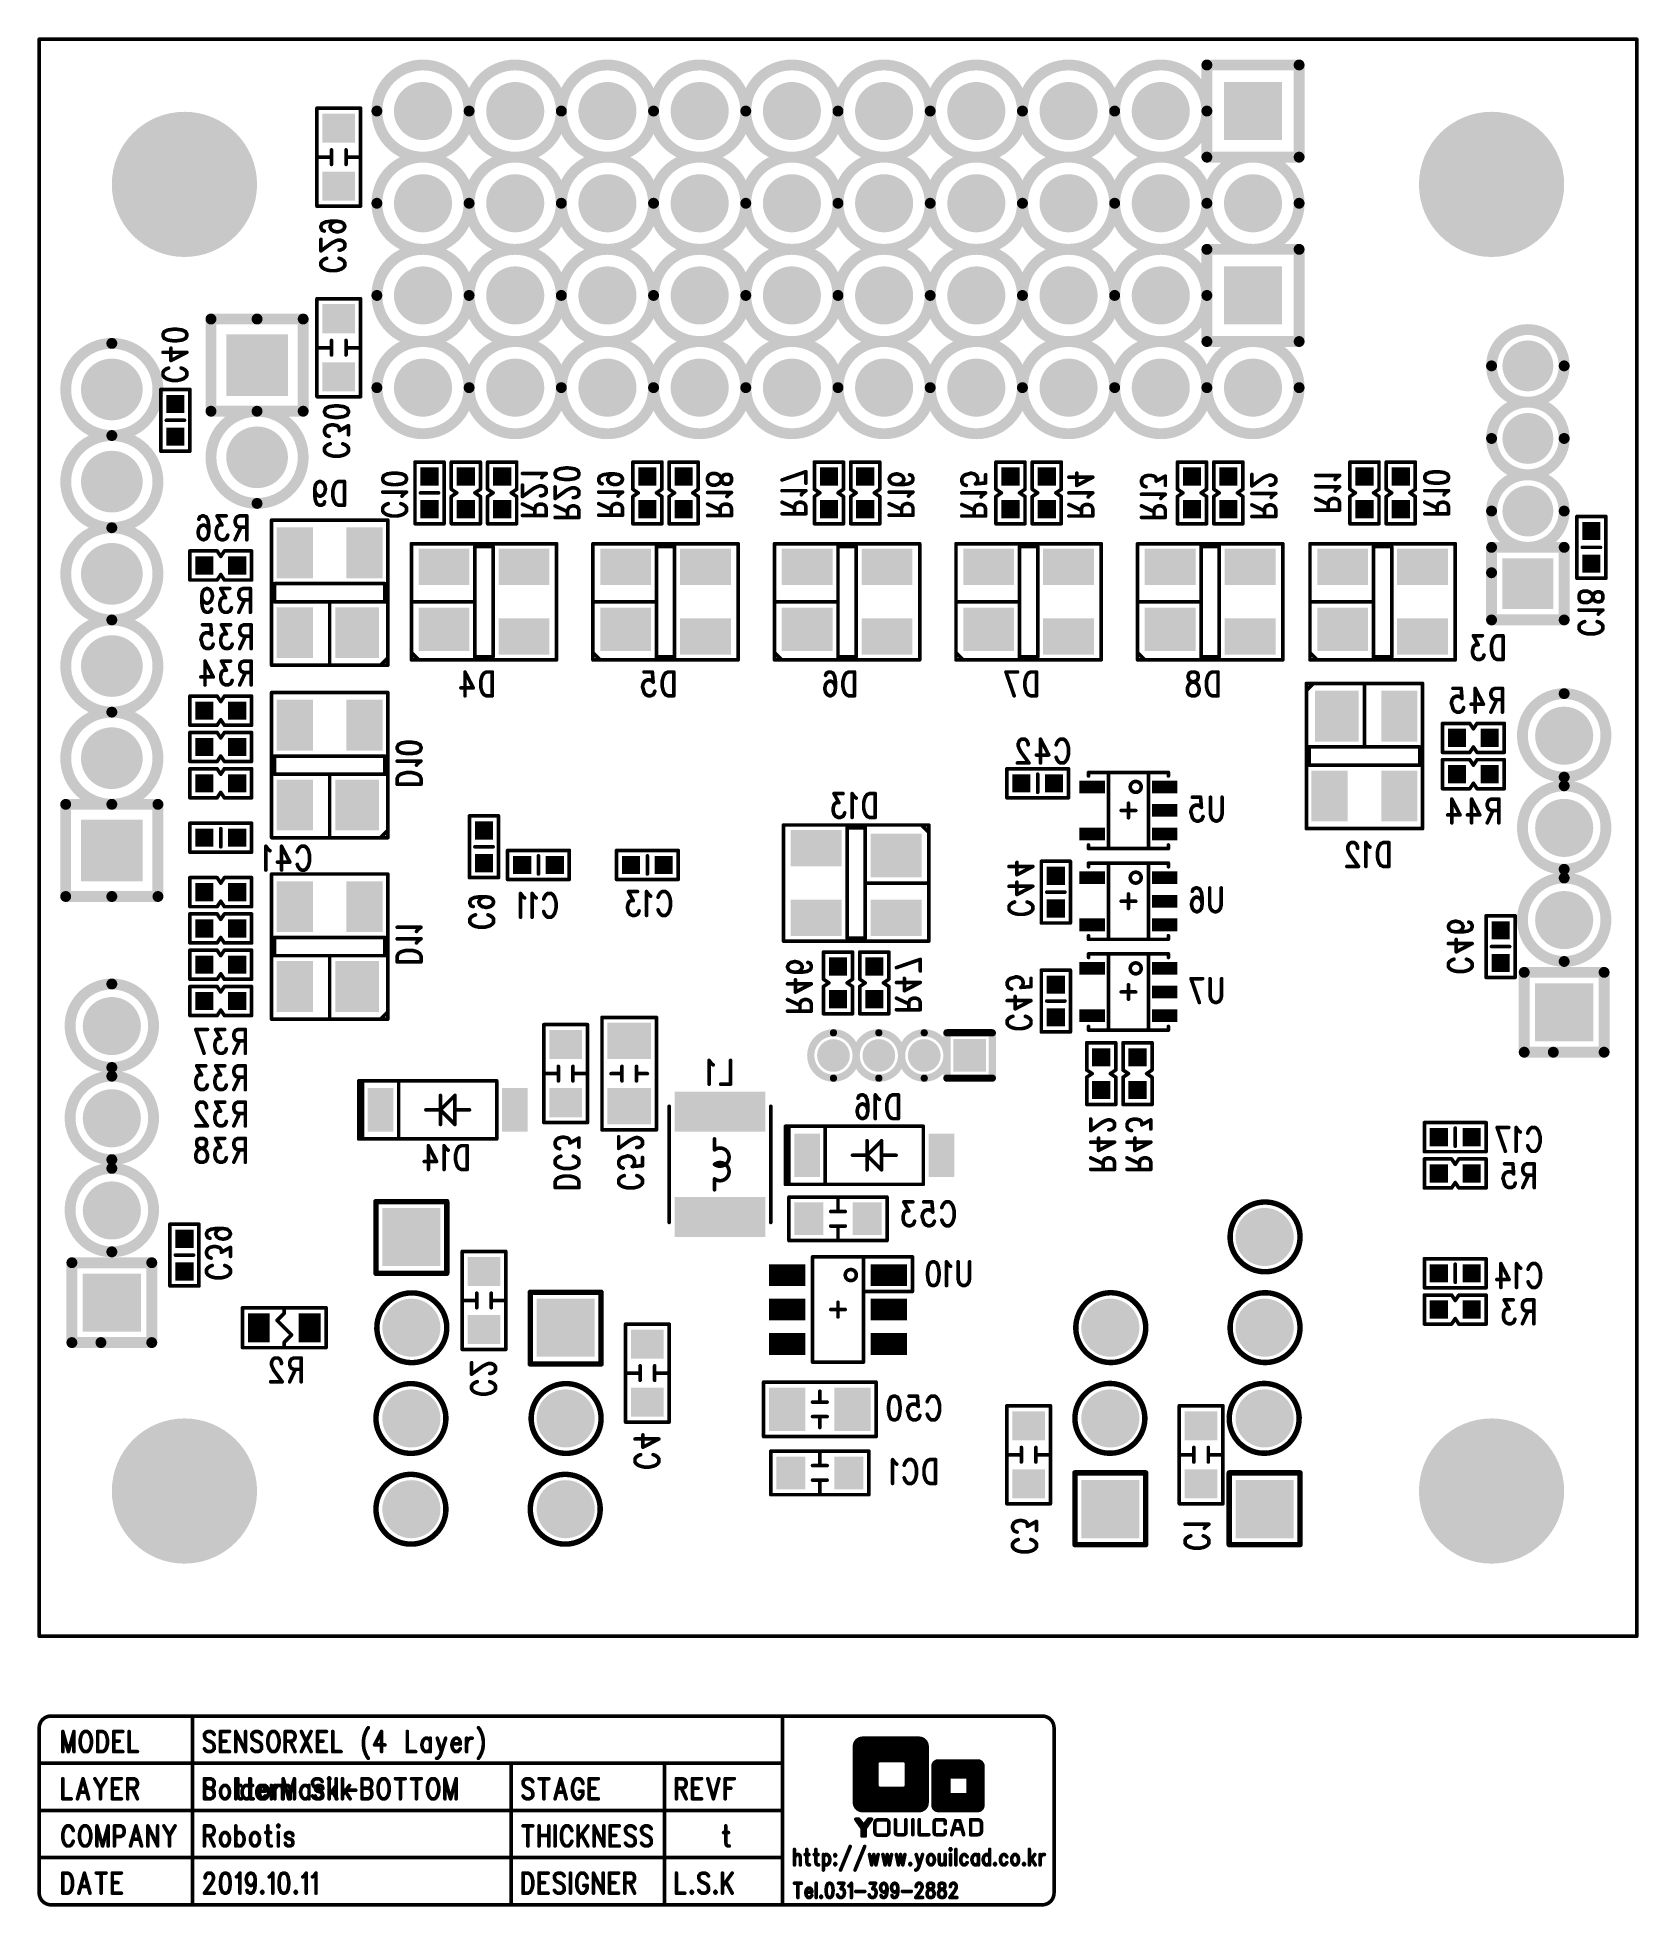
# Model space of a CAD drawing. Extents: x 100 to 144.1, y 92.5 to 144.1.
import ezdxf

# ---------------------------------------------------------------- set-up
doc = ezdxf.new("R2010")
doc.units = 0
doc.layers.get('0').update_dxf_attribs({"linetype": 'CONTINUOUS'})
doc.layers.add('MASK-BOTTOM_PHO', color=6, linetype='CONTINUOUS')
doc.layers.add('SILK-BOTTOM_PHO', color=12, linetype='CONTINUOUS')

# ---------------------------------------------------------------- blocks, each defined once
blk = doc.blocks.new('SQUARE_16')
blk.add_solid([(0.250062, 0.250062), (0.250062, -0.250062), (-0.250062, 0.250062), (-0.250062, -0.250062)])
blk = doc.blocks.new('SQUARE_25')
blk.add_solid([(0.85001, 0.85001), (0.85001, -0.85001), (-0.85001, 0.85001), (-0.85001, -0.85001)])
blk = doc.blocks.new('ROUND_26')
at = {"const_width": 0.85001}
blk.add_lwpolyline([(-0.425006, 0, 1), (0.425006, 0, 1)], format="xyb", close=True, dxfattribs=at)
blk = doc.blocks.new('SQUARE_28')
blk.add_solid([(0.799972, 0.799972), (0.799972, -0.799972), (-0.799972, 0.799972), (-0.799972, -0.799972)])
blk = doc.blocks.new('ROUND_32')
at = {"const_width": 1.999996}
blk.add_lwpolyline([(-0.999998, 0, 1), (0.999998, 0, 1)], format="xyb", close=True, dxfattribs=at)
blk = doc.blocks.new('ROUND_49')
at = {"const_width": 0.799972}
blk.add_lwpolyline([(-0.399986, 0, 1), (0.399986, 0, 1)], format="xyb", close=True, dxfattribs=at)
blk = doc.blocks.new('ROUND_11')
at = {"const_width": 0.44996}
blk.add_lwpolyline([(-0.22498, 0, 1), (0.22498, 0, 1)], format="xyb", close=True, dxfattribs=at)
blk = doc.blocks.new('ROUND_130')
at = {"const_width": 0.700024}
blk.add_lwpolyline([(-0.350012, 0, 1), (0.350012, 0, 1)], format="xyb", close=True, dxfattribs=at)
blk = doc.blocks.new('SQUARE_132')
blk.add_solid([(0.700024, 0.700024), (0.700024, -0.700024), (-0.700024, 0.700024), (-0.700024, -0.700024)])
blk = doc.blocks.new('SQUARE_162')
blk.add_solid([(0.44996, 0.44996), (0.44996, -0.44996), (-0.44996, 0.44996), (-0.44996, -0.44996)])
blk = doc.blocks.new('ROUND_1')
at = {"const_width": 0.050038}
blk.add_lwpolyline([(-0.025018, 0, 1), (0.025018, 0, 1)], format="xyb", close=True, dxfattribs=at)
blk = doc.blocks.new('SQUARE_10')
blk.add_solid([(0.350012, 0.350012), (0.350012, -0.350012), (-0.350012, 0.350012), (-0.350012, -0.350012)])
blk = doc.blocks.new('SQUARE_33')
blk.add_solid([(0.499998, 0.499998), (0.499998, -0.499998), (-0.499998, 0.499998), (-0.499998, -0.499998)])
blk = doc.blocks.new('SQUARE_48')
blk.add_solid([(0.599948, 0.599948), (0.599948, -0.599948), (-0.599948, 0.599948), (-0.599948, -0.599948)])
blk = doc.blocks.new('SQUARE_122')
blk.add_solid([(0.299974, 0.299974), (0.299974, -0.299974), (-0.299974, 0.299974), (-0.299974, -0.299974)])
blk = doc.blocks.new('SQUARE_152')
blk.add_solid([(0.550036, 0.550036), (0.550036, -0.550036), (-0.550036, 0.550036), (-0.550036, -0.550036)])
blk = doc.blocks.new('SQUARE_159')
blk.add_solid([(0.175006, 0.175006), (0.175006, -0.175006), (-0.175006, 0.175006), (-0.175006, -0.175006)])
blk = doc.blocks.new('SQUARE_160')
blk.add_solid([(0.40005, 0.40005), (0.40005, -0.40005), (-0.40005, 0.40005), (-0.40005, -0.40005)])
blk = doc.blocks.new('ROUND_6')
at = {"const_width": 0.099948}
blk.add_lwpolyline([(-0.049974, 0, 1), (0.049974, 0, 1)], format="xyb", close=True, dxfattribs=at)
blk = doc.blocks.new('ROUND_19')
at = {"const_width": 0.149986}
blk.add_lwpolyline([(-0.074994, 0, 1), (0.074994, 0, 1)], format="xyb", close=True, dxfattribs=at)
blk = doc.blocks.new('ROUND_61')
at = {"const_width": 0.075056}
blk.add_lwpolyline([(-0.037528, 0, 1), (0.037528, 0, 1)], format="xyb", close=True, dxfattribs=at)

msp = doc.modelspace()

# ---------------------------------------------------------------- linework, layer by layer
at = {"layer": 'MASK-BOTTOM_PHO'}
for points, const_width in [([(100.000054, 143.999966), (100.000054, 100.000054)], 0.100076), ([(143.999966, 143.999966), (100.000054, 143.999966)], 0.100076), ([(143.999966, 100.000054), (143.999966, 143.999966)], 0.100076), ([(108.199936, 141.549882), (108.300012, 141.549882)], 0.8001), ([(108.199936, 139.949936), (108.300012, 139.949936)], 0.8001), ([(108.300012, 136.299956), (108.199936, 136.299956)], 0.8001), ([(108.300012, 134.70001), (108.199936, 134.70001)], 0.8001), ([(107.039918, 129.649982), (107.039918, 130.050032)], 0.999996), ([(108.959904, 129.649982), (108.959904, 130.050032)], 0.999996), ([(110.949994, 129.45999), (111.350044, 129.45999)], 0.999996), ([(113.149888, 129.45999), (113.549938, 129.45999)], 0.999996), ([(115.949984, 129.45999), (116.350034, 129.45999)], 0.999996), ([(118.149878, 129.45999), (118.549928, 129.45999)], 0.999996), ([(120.949974, 129.45999), (121.350024, 129.45999)], 0.999996), ([(123.150122, 129.45999), (123.549918, 129.45999)], 0.999996), ([(125.949964, 129.45999), (126.350014, 129.45999)], 0.999996), ([(128.150112, 129.45999), (128.549908, 129.45999)], 0.999996), ([(130.949954, 129.45999), (131.350004, 129.45999)], 0.999996), ([(133.150102, 129.45999), (133.549898, 129.45999)], 0.999996), ([(135.700008, 129.45999), (136.100058, 129.45999)], 0.999996), ([(137.899902, 129.45999), (138.299952, 129.45999)], 0.999996), ([(107.039918, 127.450088), (107.039918, 127.849884)], 0.999996), ([(108.760006, 127.54991), (108.760006, 127.750062)], 1.199896), ([(111.05007, 127.739902), (111.249968, 127.739902)], 1.199896), ([(116.05006, 127.739902), (116.249958, 127.739902)], 1.199896), ([(121.05005, 127.739902), (121.249948, 127.739902)], 1.199896), ([(126.05004, 127.739902), (126.249938, 127.739902)], 1.199896), ([(131.05003, 127.739902), (131.249928, 127.739902)], 1.199896), ([(135.800084, 127.739902), (135.999982, 127.739902)], 1.199896), ([(113.149888, 127.540004), (113.549938, 127.540004)], 0.999996), ([(118.149878, 127.540004), (118.549928, 127.540004)], 0.999996), ([(123.150122, 127.540004), (123.549918, 127.540004)], 0.999996), ([(128.150112, 127.540004), (128.549908, 127.540004)], 0.999996), ([(133.150102, 127.540004), (133.549898, 127.540004)], 0.999996), ([(137.899902, 127.540004), (138.299952, 127.540004)], 0.999996), ([(107.039918, 124.899928), (107.039918, 125.299978)], 0.999996), ([(108.959904, 124.899928), (108.959904, 125.299978)], 0.999996), ([(135.739886, 125.450092), (135.739886, 125.24994)], 1.199896), ([(137.459974, 125.549914), (137.459974, 125.150118)], 0.999996), ([(107.039918, 122.700034), (107.039918, 123.100084)], 0.999996), ([(135.539988, 123.35002), (135.539988, 122.94997)], 0.999996), ([(137.459974, 123.35002), (137.459974, 122.94997)], 0.999996), ([(108.760006, 122.80011), (108.760006, 123.000008)], 1.199896), ([(129.175002, 123.400058), (128.82499, 123.400058)], 0.350012), ([(131.174998, 123.400058), (130.824986, 123.400058)], 0.350012), ([(131.174998, 122.750072), (130.824986, 122.750072)], 0.350012), ([(121.59996, 121.709942), (121.19991, 121.709942)], 0.999996), ([(123.700032, 121.510044), (123.49988, 121.510044)], 1.199896), ([(129.175002, 122.100086), (128.82499, 122.100086)], 0.350012), ([(131.174998, 122.100086), (130.824986, 122.100086)], 0.350012), ([(129.175002, 120.899936), (128.82499, 120.899936)], 0.350012), ([(131.174998, 120.899936), (130.824986, 120.899936)], 0.350012), ([(107.039918, 119.899938), (107.039918, 120.299988)], 0.999996), ([(108.959904, 119.899938), (108.959904, 120.299988)], 0.999996), ([(121.59996, 119.789956), (121.19991, 119.789956)], 0.999996), ([(123.800108, 119.789956), (123.400058, 119.789956)], 0.999996), ([(131.174998, 120.24995), (130.824986, 120.24995)], 0.350012), ([(129.175002, 119.599964), (128.82499, 119.599964)], 0.350012), ([(131.174998, 119.599964), (130.824986, 119.599964)], 0.350012), ([(107.039918, 117.700044), (107.039918, 118.100094)], 0.999996), ([(108.760006, 117.80012), (108.760006, 118.000018)], 1.199896), ([(129.175002, 118.400068), (128.82499, 118.400068)], 0.350012), ([(131.174998, 118.400068), (130.824986, 118.400068)], 0.350012), ([(131.174998, 117.750082), (130.824986, 117.750082)], 0.350012), ([(129.175002, 117.100096), (128.82499, 117.100096)], 0.350012), ([(131.174998, 117.100096), (130.824986, 117.100096)], 0.350012), ([(114.450114, 116.299996), (114.549936, 116.299996)], 0.8001), ([(116.149882, 116.400072), (116.350034, 116.400072)], 0.999996), ([(109.400086, 114.249962), (109.400086, 114.750088)], 0.700024), ([(113.100104, 114.249962), (113.100104, 114.750088)], 0.700024), ([(114.450114, 114.70005), (114.549936, 114.70005)], 0.8001), ([(116.149882, 114.599974), (116.350034, 114.599974)], 0.999996), ([(118.050056, 114.450114), (119.450104, 114.450114)], 1.100072), ([(121.150126, 113.000028), (121.150126, 113.4999)], 0.700024), ([(124.84989, 113.000028), (124.84989, 113.4999)], 0.700024), ([(118.050056, 111.549942), (119.450104, 111.549942)], 1.100072), ([(121.19991, 111.549942), (121.19991, 111.45012)], 0.8001), ([(122.80011, 111.549942), (122.80011, 111.45012)], 0.8001), ([(112.199928, 110.050072), (112.300004, 110.050072)], 0.8001), ([(120.800114, 109.949996), (120.400064, 109.949996)], 0.599948), ([(123.599956, 109.949996), (123.199906, 109.949996)], 0.599948), ([(120.800114, 109.000036), (120.400064, 109.000036)], 0.599948), ([(123.599956, 109.000036), (123.199906, 109.000036)], 0.599948), ([(106.05008, 108.400088), (106.05008, 108.599986)], 0.599948), ([(107.449874, 108.400088), (107.449874, 108.599986)], 0.599948), ([(112.199928, 108.450126), (112.300004, 108.450126)], 0.8001), ([(116.700046, 108.050076), (116.800122, 108.050076)], 0.8001), ([(120.800114, 108.050076), (120.400064, 108.050076)], 0.599948), ([(123.599956, 108.050076), (123.199906, 108.050076)], 0.599948), ([(116.700046, 106.449876), (116.800122, 106.449876)], 0.8001), ([(120.599962, 106.350054), (120.599962, 106.149902)], 0.999996), ([(122.40006, 106.350054), (122.40006, 106.149902)], 0.999996), ([(127.299974, 105.79989), (127.199898, 105.79989)], 0.8001), ([(132.050028, 105.79989), (131.949952, 105.79989)], 0.8001), ([(120.700038, 104.549956), (120.700038, 104.44988)], 0.8001), ([(122.299984, 104.549956), (122.299984, 104.44988)], 0.8001), ([(127.299974, 104.199944), (127.199898, 104.199944)], 0.8001), ([(132.050028, 104.199944), (131.949952, 104.199944)], 0.8001), ([(100.000054, 100.000054), (143.999966, 100.000054)], 0.100076), ([(100.000054, 97.47504), (100.000054, 92.924884)], 0.100076), ([(127.625094, 97.799906), (100.32492, 97.799906)], 0.100076), ([(100.65004, 97.374456), (100.65004, 96.819974)], 0.100076), ([(100.65004, 97.374456), (100.80371, 96.819974)], 0.100076), ([(100.95738, 97.374456), (100.80371, 96.819974)], 0.100076), ([(100.95738, 97.374456), (100.95738, 96.819974)], 0.100076), ([(101.168454, 97.295208), (101.149404, 97.242376)], 0.100076), ([(101.206808, 97.34804), (101.168454, 97.295208)], 0.100076), ([(101.245416, 97.374456), (101.206808, 97.34804)], 0.100076), ([(101.322124, 97.374456), (101.245416, 97.374456)], 0.100076), ([(101.360478, 97.34804), (101.322124, 97.374456)], 0.100076), ([(101.399086, 97.295208), (101.360478, 97.34804)], 0.100076), ([(101.418136, 97.242376), (101.399086, 97.295208)], 0.100076), ([(101.61016, 97.374456), (101.61016, 96.819974)], 0.100076), ([(101.61016, 97.374456), (101.74478, 97.374456)], 0.100076), ([(101.74478, 97.374456), (101.802184, 97.34804)], 0.100076), ([(101.802184, 97.34804), (101.840792, 97.295208)], 0.100076), ([(101.840792, 97.295208), (101.859842, 97.242376)], 0.100076), ([(102.051866, 97.374456), (102.051866, 96.819974)], 0.100076), ([(102.051866, 97.374456), (102.301548, 97.374456)], 0.100076), ([(102.474522, 97.374456), (102.474522, 96.819974)], 0.100076), ([(104.22509, 97.799906), (104.22509, 92.600018)], 0.100076), ([(104.58831, 97.34804), (104.549956, 97.295208)], 0.100076), ([(104.549956, 97.295208), (104.549956, 97.242376)], 0.100076), ([(104.645968, 97.374456), (104.58831, 97.34804)], 0.100076), ([(104.72293, 97.374456), (104.645968, 97.374456)], 0.100076), ([(104.780334, 97.34804), (104.72293, 97.374456)], 0.100076), ([(104.818942, 97.295208), (104.780334, 97.34804)], 0.100076), ([(104.991662, 97.374456), (104.991662, 96.819974)], 0.100076), ([(104.991662, 97.374456), (105.241344, 97.374456)], 0.100076), ([(105.414318, 97.374456), (105.414318, 96.819974)], 0.100076), ([(105.414318, 97.374456), (105.68305, 96.819974)], 0.100076), ([(105.68305, 97.374456), (105.68305, 96.819974)], 0.100076), ([(105.894378, 97.34804), (105.856024, 97.295208)], 0.100076), ([(105.856024, 97.295208), (105.856024, 97.242376)], 0.100076), ([(105.952036, 97.374456), (105.894378, 97.34804)], 0.100076), ([(106.028744, 97.374456), (105.952036, 97.374456)], 0.100076), ([(106.086402, 97.34804), (106.028744, 97.374456)], 0.100076), ([(106.124756, 97.295208), (106.086402, 97.34804)], 0.100076), ([(106.336084, 97.295208), (106.31678, 97.242376)], 0.100076), ([(106.374438, 97.34804), (106.336084, 97.295208)], 0.100076), ([(106.412792, 97.374456), (106.374438, 97.34804)], 0.100076), ([(106.489754, 97.374456), (106.412792, 97.374456)], 0.100076), ([(106.528108, 97.34804), (106.489754, 97.374456)], 0.100076), ([(106.566462, 97.295208), (106.528108, 97.34804)], 0.100076), ([(106.585766, 97.242376), (106.566462, 97.295208)], 0.100076), ([(106.77779, 97.374456), (106.77779, 96.819974)], 0.100076), ([(106.77779, 97.374456), (106.95051, 97.374456)], 0.100076), ([(106.95051, 97.374456), (107.008168, 97.34804)], 0.100076), ([(107.008168, 97.34804), (107.027472, 97.321624)], 0.100076), ([(107.027472, 97.321624), (107.046522, 97.268792)], 0.100076), ([(107.219496, 97.374456), (107.488228, 96.819974)], 0.100076), ([(107.488228, 97.374456), (107.219496, 96.819974)], 0.100076), ([(107.661202, 97.374456), (107.661202, 96.819974)], 0.100076), ([(107.661202, 97.374456), (107.910884, 97.374456)], 0.100076), ([(108.083604, 97.374456), (108.083604, 96.819974)], 0.100076), ([(108.98632, 97.34804), (108.947966, 97.242376)], 0.100076), ([(109.024674, 97.427288), (108.98632, 97.34804)], 0.100076), ([(109.063028, 97.48012), (109.024674, 97.427288)], 0.100076), ([(109.428026, 97.374456), (109.236002, 97.004886)], 0.100076), ([(109.428026, 97.374456), (109.428026, 96.819974)], 0.100076), ([(110.138464, 97.374456), (110.138464, 96.819974)], 0.100076), ([(112.097312, 97.48012), (112.13592, 97.427288)], 0.100076), ([(112.13592, 97.427288), (112.174274, 97.34804)], 0.100076), ([(112.174274, 97.34804), (112.212628, 97.242376)], 0.100076), ([(120.474994, 97.799906), (120.474994, 92.600018)], 0.100076), ([(127.94996, 92.924884), (127.94996, 97.47504)], 0.100076), ([(101.149404, 97.242376), (101.1301, 97.163128)], 0.100076), ([(101.1301, 97.163128), (101.1301, 97.031048)], 0.100076), ([(101.1301, 97.031048), (101.149404, 96.952054)], 0.100076), ([(101.149404, 96.952054), (101.168454, 96.899222)], 0.100076), ([(101.168454, 96.899222), (101.206808, 96.84639)], 0.100076), ([(101.206808, 96.84639), (101.245416, 96.819974)], 0.100076), ([(101.245416, 96.819974), (101.322124, 96.819974)], 0.100076), ([(101.322124, 96.819974), (101.360478, 96.84639)], 0.100076), ([(101.360478, 96.84639), (101.399086, 96.899222)], 0.100076), ([(101.399086, 96.899222), (101.418136, 96.952054)], 0.100076), ([(101.43744, 97.163128), (101.418136, 97.242376)], 0.100076), ([(101.418136, 96.952054), (101.43744, 97.031048)], 0.100076), ([(101.43744, 97.031048), (101.43744, 97.163128)], 0.100076), ([(101.74478, 96.819974), (101.61016, 96.819974)], 0.100076), ([(101.802184, 96.84639), (101.74478, 96.819974)], 0.100076), ([(101.840792, 96.899222), (101.802184, 96.84639)], 0.100076), ([(101.859842, 96.952054), (101.840792, 96.899222)], 0.100076), ([(101.859842, 97.242376), (101.879146, 97.163128)], 0.100076), ([(101.879146, 97.031048), (101.859842, 96.952054)], 0.100076), ([(101.879146, 97.163128), (101.879146, 97.031048)], 0.100076), ([(102.051866, 97.110296), (102.205536, 97.110296)], 0.100076), ([(102.051866, 96.819974), (102.301548, 96.819974)], 0.100076), ([(102.474522, 96.819974), (102.7049, 96.819974)], 0.100076), ([(104.549956, 97.242376), (104.56926, 97.189544)], 0.100076), ([(104.58831, 96.84639), (104.549956, 96.899222)], 0.100076), ([(104.56926, 97.189544), (104.58831, 97.163128)], 0.100076), ([(104.58831, 97.163128), (104.626918, 97.136712)], 0.100076), ([(104.645968, 96.819974), (104.58831, 96.84639)], 0.100076), ([(104.626918, 97.136712), (104.74198, 97.08388)], 0.100076), ([(104.72293, 96.819974), (104.645968, 96.819974)], 0.100076), ([(104.780334, 96.84639), (104.72293, 96.819974)], 0.100076), ([(104.74198, 97.08388), (104.780334, 97.057464)], 0.100076), ([(104.780334, 97.057464), (104.799638, 97.031048)], 0.100076), ([(104.818942, 96.899222), (104.780334, 96.84639)], 0.100076), ([(104.799638, 97.031048), (104.818942, 96.97847)], 0.100076), ([(104.818942, 96.97847), (104.818942, 96.899222)], 0.100076), ([(104.991662, 97.110296), (105.145332, 97.110296)], 0.100076), ([(104.991662, 96.819974), (105.241344, 96.819974)], 0.100076), ([(105.856024, 97.242376), (105.875074, 97.189544)], 0.100076), ([(105.894378, 96.84639), (105.856024, 96.899222)], 0.100076), ([(105.875074, 97.189544), (105.894378, 97.163128)], 0.100076), ([(105.894378, 97.163128), (105.932732, 97.136712)], 0.100076), ([(105.952036, 96.819974), (105.894378, 96.84639)], 0.100076), ([(105.932732, 97.136712), (106.048048, 97.08388)], 0.100076), ([(106.028744, 96.819974), (105.952036, 96.819974)], 0.100076), ([(106.086402, 96.84639), (106.028744, 96.819974)], 0.100076), ([(106.048048, 97.08388), (106.086402, 97.057464)], 0.100076), ([(106.086402, 97.057464), (106.105452, 97.031048)], 0.100076), ([(106.124756, 96.899222), (106.086402, 96.84639)], 0.100076), ([(106.105452, 97.031048), (106.124756, 96.97847)], 0.100076), ([(106.124756, 96.97847), (106.124756, 96.899222)], 0.100076), ([(106.31678, 97.242376), (106.29773, 97.163128)], 0.100076), ([(106.29773, 97.163128), (106.29773, 97.031048)], 0.100076), ([(106.29773, 97.031048), (106.31678, 96.952054)], 0.100076), ([(106.31678, 96.952054), (106.336084, 96.899222)], 0.100076), ([(106.336084, 96.899222), (106.374438, 96.84639)], 0.100076), ([(106.374438, 96.84639), (106.412792, 96.819974)], 0.100076), ([(106.412792, 96.819974), (106.489754, 96.819974)], 0.100076), ([(106.489754, 96.819974), (106.528108, 96.84639)], 0.100076), ([(106.528108, 96.84639), (106.566462, 96.899222)], 0.100076), ([(106.566462, 96.899222), (106.585766, 96.952054)], 0.100076), ([(106.604816, 97.163128), (106.585766, 97.242376)], 0.100076), ([(106.585766, 96.952054), (106.604816, 97.031048)], 0.100076), ([(106.604816, 97.031048), (106.604816, 97.163128)], 0.100076), ([(106.95051, 97.110296), (106.77779, 97.110296)], 0.100076), ([(106.912156, 97.110296), (107.046522, 96.819974)], 0.100076), ([(107.008168, 97.136712), (106.95051, 97.110296)], 0.100076), ([(107.027472, 97.163128), (107.008168, 97.136712)], 0.100076), ([(107.046522, 97.21596), (107.027472, 97.163128)], 0.100076), ([(107.046522, 97.268792), (107.046522, 97.21596)], 0.100076), ([(107.661202, 97.110296), (107.814872, 97.110296)], 0.100076), ([(107.661202, 96.819974), (107.910884, 96.819974)], 0.100076), ([(108.083604, 96.819974), (108.313982, 96.819974)], 0.100076), ([(108.947966, 97.242376), (108.928662, 97.110296)], 0.100076), ([(108.928662, 97.110296), (108.928662, 97.004886)], 0.100076), ([(108.928662, 97.004886), (108.947966, 96.872806)], 0.100076), ([(108.947966, 96.872806), (108.98632, 96.767142)], 0.100076), ([(109.236002, 97.004886), (109.524038, 97.004886)], 0.100076), ([(110.138464, 96.819974), (110.369096, 96.819974)], 0.100076), ([(110.56112, 97.110296), (110.541816, 97.031048)], 0.100076), ([(110.541816, 97.031048), (110.541816, 96.97847)], 0.100076), ([(110.541816, 96.97847), (110.56112, 96.899222)], 0.100076), ([(110.599474, 97.163128), (110.56112, 97.110296)], 0.100076), ([(110.56112, 96.899222), (110.599474, 96.84639)], 0.100076), ([(110.637828, 97.189544), (110.599474, 97.163128)], 0.100076), ([(110.599474, 96.84639), (110.637828, 96.819974)], 0.100076), ([(110.695486, 97.189544), (110.637828, 97.189544)], 0.100076), ([(110.637828, 96.819974), (110.695486, 96.819974)], 0.100076), ([(110.73384, 97.163128), (110.695486, 97.189544)], 0.100076), ([(110.695486, 96.819974), (110.73384, 96.84639)], 0.100076), ([(110.772194, 97.110296), (110.73384, 97.163128)], 0.100076), ([(110.73384, 96.84639), (110.772194, 96.899222)], 0.100076), ([(110.772194, 97.189544), (110.772194, 96.819974)], 0.100076), ([(110.964218, 97.189544), (111.079534, 96.819974)], 0.100076), ([(111.079534, 96.819974), (111.04118, 96.71431)], 0.100076), ([(111.19485, 97.189544), (111.079534, 96.819974)], 0.100076), ([(111.386874, 97.110296), (111.36757, 97.031048)], 0.100076), ([(111.36757, 97.031048), (111.597948, 97.031048)], 0.100076), ([(111.36757, 97.031048), (111.36757, 96.97847)], 0.100076), ([(111.36757, 96.97847), (111.386874, 96.899222)], 0.100076), ([(111.425228, 97.163128), (111.386874, 97.110296)], 0.100076), ([(111.386874, 96.899222), (111.425228, 96.84639)], 0.100076), ([(111.463582, 97.189544), (111.425228, 97.163128)], 0.100076), ([(111.425228, 96.84639), (111.463582, 96.819974)], 0.100076), ([(111.52124, 97.189544), (111.463582, 97.189544)], 0.100076), ([(111.463582, 96.819974), (111.52124, 96.819974)], 0.100076), ([(111.559594, 97.163128), (111.52124, 97.189544)], 0.100076), ([(111.52124, 96.819974), (111.559594, 96.84639)], 0.100076), ([(111.578898, 97.136712), (111.559594, 97.163128)], 0.100076), ([(111.559594, 96.84639), (111.597948, 96.899222)], 0.100076), ([(111.597948, 97.08388), (111.578898, 97.136712)], 0.100076), ([(111.597948, 97.031048), (111.597948, 97.08388)], 0.100076), ([(111.770922, 97.189544), (111.770922, 96.819974)], 0.100076), ([(111.770922, 97.031048), (111.790226, 97.110296)], 0.100076), ([(111.790226, 97.110296), (111.82858, 97.163128)], 0.100076), ([(111.82858, 97.163128), (111.866934, 97.189544)], 0.100076), ([(111.866934, 97.189544), (111.924592, 97.189544)], 0.100076), ([(112.212628, 96.872806), (112.174274, 96.767142)], 0.100076), ([(112.212628, 97.242376), (112.231932, 97.110296)], 0.100076), ([(112.231932, 97.004886), (112.212628, 96.872806)], 0.100076), ([(112.231932, 97.110296), (112.231932, 97.004886)], 0.100076), ([(122.454924, 95.416624), (122.454924, 96.967802)], 0.100076), ([(122.458226, 96.94291), (124.445522, 96.94291)], 0.100076), ([(122.458226, 96.907858), (124.445522, 96.907858)], 0.100076), ([(122.458226, 96.87306), (124.445522, 96.87306)], 0.100076), ([(122.458226, 96.838262), (124.445522, 96.838262)], 0.100076), ([(122.458226, 96.80321), (124.445522, 96.80321)], 0.100076), ([(122.46864, 96.977708), (124.452634, 96.977708)], 0.100076), ([(122.493024, 97.047304), (124.417836, 97.047304)], 0.100076), ([(122.493024, 97.012506), (124.431806, 97.012506)], 0.100076), ([(122.509788, 97.082356), (124.404374, 97.082356)], 0.100076), ([(122.53722, 97.117154), (124.376942, 97.117154)], 0.100076), ([(122.578622, 97.151952), (124.335794, 97.151952)], 0.100076), ([(122.667522, 97.187004), (124.243592, 97.187004)], 0.100076), ([(122.674634, 97.187512), (124.23267, 97.187512)], 0.100076), ([(124.45238, 96.967802), (124.45238, 95.416624)], 0.100076), ([(120.474994, 96.499934), (100.000054, 96.499934)], 0.100076), ([(108.98632, 96.767142), (109.024674, 96.687894)], 0.100076), ([(109.024674, 96.687894), (109.063028, 96.635062)], 0.100076), ([(110.964218, 96.635062), (110.945168, 96.635062)], 0.100076), ([(111.002826, 96.661478), (110.964218, 96.635062)], 0.100076), ([(111.04118, 96.71431), (111.002826, 96.661478)], 0.100076), ([(112.13592, 96.687894), (112.097312, 96.635062)], 0.100076), ([(112.174274, 96.767142), (112.13592, 96.687894)], 0.100076), ([(113.000028, 96.499934), (113.000028, 92.600018)], 0.100076), ([(117.225064, 96.499934), (117.225064, 95.096076)], 0.100076), ([(122.458226, 96.768412), (124.445522, 96.768412)], 0.100076), ([(122.458226, 96.733614), (124.445522, 96.733614)], 0.100076), ([(122.458226, 96.698816), (124.445522, 96.698816)], 0.100076), ([(122.458226, 96.663764), (124.445522, 96.663764)], 0.100076), ([(122.458226, 96.628966), (124.445522, 96.628966)], 0.100076), ([(122.458226, 96.594168), (124.445522, 96.594168)], 0.100076), ([(122.458226, 96.55937), (123.100084, 96.55937)], 0.100076), ([(122.458226, 96.524318), (123.05792, 96.524318)], 0.100076), ([(122.458226, 96.48952), (123.05792, 96.48952)], 0.100076), ([(122.458226, 96.454722), (123.05792, 96.454722)], 0.100076), ([(122.458226, 96.41967), (123.05792, 96.41967)], 0.100076), ([(122.458226, 96.384872), (123.05792, 96.384872)], 0.100076), ([(122.458226, 96.350074), (123.05792, 96.350074)], 0.100076), ([(122.458226, 96.315276), (123.05792, 96.315276)], 0.100076), ([(122.458226, 96.280224), (123.05792, 96.280224)], 0.100076), ([(123.072652, 95.89008), (123.072652, 96.494092)], 0.100076), ([(123.155202, 96.576642), (123.800362, 96.576642)], 0.100076), ([(123.868942, 96.55937), (124.445522, 96.55937)], 0.100076), ([(123.882658, 96.494092), (123.882658, 95.89008)], 0.100076), ([(123.887992, 96.524318), (124.445522, 96.524318)], 0.100076), ([(123.887992, 96.48952), (124.445522, 96.48952)], 0.100076), ([(123.887992, 96.454722), (124.445522, 96.454722)], 0.100076), ([(123.887992, 96.41967), (124.445522, 96.41967)], 0.100076), ([(123.887992, 96.384872), (124.445522, 96.384872)], 0.100076), ([(123.887992, 96.350074), (124.445522, 96.350074)], 0.100076), ([(123.887992, 96.315276), (124.445522, 96.315276)], 0.100076), ([(123.887992, 96.280224), (124.445522, 96.280224)], 0.100076), ([(124.619766, 95.336868), (124.619766, 96.422718)], 0.100076), ([(124.62002, 96.41967), (125.987048, 96.41967)], 0.100076), ([(124.62002, 96.384872), (125.987048, 96.384872)], 0.100076), ([(124.62002, 96.350074), (125.987048, 96.350074)], 0.100076), ([(124.62002, 96.315276), (125.987048, 96.315276)], 0.100076), ([(124.62002, 96.280224), (125.987048, 96.280224)], 0.100076), ([(124.655072, 96.48952), (125.955552, 96.48952)], 0.100076), ([(124.655072, 96.454722), (125.987048, 96.454722)], 0.100076), ([(124.68987, 96.524318), (125.92812, 96.524318)], 0.100076), ([(124.724668, 96.55937), (125.8824, 96.55937)], 0.100076), ([(124.75718, 96.560132), (125.851158, 96.560132)], 0.100076), ([(125.988572, 96.422718), (125.988572, 95.336868)], 0.100076), ([(100.65004, 96.074484), (100.65004, 95.520002)], 0.100076), ([(101.206808, 96.074484), (101.053392, 95.520002)], 0.100076), ([(101.206808, 96.074484), (101.360478, 95.520002)], 0.100076), ([(101.533452, 96.074484), (101.687122, 95.810324)], 0.100076), ([(101.840792, 96.074484), (101.687122, 95.810324)], 0.100076), ([(101.687122, 95.810324), (101.687122, 95.520002)], 0.100076), ([(102.013512, 96.074484), (102.013512, 95.520002)], 0.100076), ([(102.013512, 96.074484), (102.263194, 96.074484)], 0.100076), ([(102.013512, 95.810324), (102.167182, 95.810324)], 0.100076), ([(102.435914, 96.074484), (102.435914, 95.520002)], 0.100076), ([(102.435914, 96.074484), (102.608888, 96.074484)], 0.100076), ([(102.608888, 95.810324), (102.435914, 95.810324)], 0.100076), ([(102.570534, 95.810324), (102.7049, 95.520002)], 0.100076), ([(102.608888, 96.074484), (102.666546, 96.048068)], 0.100076), ([(102.666546, 95.83674), (102.608888, 95.810324)], 0.100076), ([(102.666546, 96.048068), (102.685596, 96.021652)], 0.100076), ([(102.685596, 95.863156), (102.666546, 95.83674)], 0.100076), ([(102.685596, 96.021652), (102.7049, 95.96882)], 0.100076), ([(102.7049, 95.915988), (102.685596, 95.863156)], 0.100076), ([(102.7049, 95.96882), (102.7049, 95.915988)], 0.100076), ([(104.58831, 96.048068), (104.549956, 95.995236)], 0.100076), ([(104.549956, 95.995236), (104.549956, 95.942404)], 0.100076), ([(104.549956, 95.942404), (104.56926, 95.889572)], 0.100076), ([(104.56926, 95.889572), (104.58831, 95.863156)], 0.100076), ([(104.645968, 96.074484), (104.58831, 96.048068)], 0.100076), ([(104.58831, 95.863156), (104.626918, 95.83674)], 0.100076), ([(104.626918, 95.83674), (104.74198, 95.783908)], 0.100076), ([(104.72293, 96.074484), (104.645968, 96.074484)], 0.100076), ([(104.780334, 96.048068), (104.72293, 96.074484)], 0.100076), ([(104.74198, 95.783908), (104.780334, 95.757492)], 0.100076), ([(104.818942, 95.995236), (104.780334, 96.048068)], 0.100076), ([(104.780334, 95.757492), (104.799638, 95.731076)], 0.100076), ([(105.010966, 95.810324), (104.991662, 95.731076)], 0.100076), ([(105.04932, 95.863156), (105.010966, 95.810324)], 0.100076), ([(105.087674, 95.889572), (105.04932, 95.863156)], 0.100076), ([(105.145332, 95.889572), (105.087674, 95.889572)], 0.100076), ([(105.183686, 95.863156), (105.145332, 95.889572)], 0.100076), ([(105.22204, 95.810324), (105.183686, 95.863156)], 0.100076), ([(105.241344, 95.731076), (105.22204, 95.810324)], 0.100076), ([(105.414318, 96.074484), (105.414318, 95.520002)], 0.100076), ([(105.606342, 95.810324), (105.587038, 95.731076)], 0.100076), ([(105.644696, 95.863156), (105.606342, 95.810324)], 0.100076), ([(105.68305, 95.889572), (105.644696, 95.863156)], 0.100076), ([(105.740708, 95.889572), (105.68305, 95.889572)], 0.100076), ([(105.779062, 95.863156), (105.740708, 95.889572)], 0.100076), ([(105.817416, 95.810324), (105.779062, 95.863156)], 0.100076), ([(105.817416, 96.074484), (105.817416, 95.520002)], 0.100076), ([(106.00944, 95.810324), (105.99039, 95.731076)], 0.100076), ([(106.048048, 95.863156), (106.00944, 95.810324)], 0.100076), ([(106.086402, 95.889572), (106.048048, 95.863156)], 0.100076), ([(106.14406, 95.889572), (106.086402, 95.889572)], 0.100076), ([(106.182414, 95.863156), (106.14406, 95.889572)], 0.100076), ([(106.201464, 95.83674), (106.182414, 95.863156)], 0.100076), ([(106.220768, 95.783908), (106.201464, 95.83674)], 0.100076), ([(106.220768, 95.731076), (106.220768, 95.783908)], 0.100076), ([(106.393742, 95.889572), (106.393742, 95.520002)], 0.100076), ([(106.393742, 95.731076), (106.412792, 95.810324)], 0.100076), ([(106.412792, 95.810324), (106.451146, 95.863156)], 0.100076), ([(106.451146, 95.863156), (106.489754, 95.889572)], 0.100076), ([(106.489754, 95.889572), (106.547158, 95.889572)], 0.100076), ([(106.720132, 96.074484), (106.720132, 95.520002)], 0.100076), ([(106.720132, 96.074484), (106.873802, 95.520002)], 0.100076), ([(107.027472, 96.074484), (106.873802, 95.520002)], 0.100076), ([(107.027472, 96.074484), (107.027472, 95.520002)], 0.100076), ([(107.219496, 95.810324), (107.200192, 95.731076)], 0.100076), ([(107.25785, 95.863156), (107.219496, 95.810324)], 0.100076), ([(107.296204, 95.889572), (107.25785, 95.863156)], 0.100076), ([(107.353862, 95.889572), (107.296204, 95.889572)], 0.100076), ([(107.392216, 95.863156), (107.353862, 95.889572)], 0.100076), ([(107.43057, 95.810324), (107.392216, 95.863156)], 0.100076), ([(107.43057, 95.889572), (107.43057, 95.520002)], 0.100076), ([(107.622848, 95.863156), (107.603544, 95.810324)], 0.100076), ([(107.603544, 95.810324), (107.622848, 95.757492)], 0.100076), ([(107.680252, 95.889572), (107.622848, 95.863156)], 0.100076), ([(107.622848, 95.757492), (107.661202, 95.731076)], 0.100076), ([(107.73791, 95.889572), (107.680252, 95.889572)], 0.100076), ([(107.795568, 95.863156), (107.73791, 95.889572)], 0.100076), ([(107.814872, 95.810324), (107.795568, 95.863156)], 0.100076), ([(107.987592, 96.074484), (107.987592, 95.520002)], 0.100076), ([(108.179616, 95.889572), (107.987592, 95.625666)], 0.100076), ([(108.37164, 95.757492), (108.717334, 95.757492)], 0.100076), ([(108.890308, 96.074484), (108.890308, 95.520002)], 0.100076), ([(108.890308, 96.074484), (109.063028, 96.074484)], 0.100076), ([(108.890308, 95.810324), (109.063028, 95.810324)], 0.100076), ([(109.063028, 96.074484), (109.120686, 96.048068)], 0.100076), ([(109.120686, 95.83674), (109.063028, 95.810324)], 0.100076), ([(109.063028, 95.810324), (109.120686, 95.783908)], 0.100076), ([(109.120686, 96.048068), (109.13999, 96.021652)], 0.100076), ([(109.13999, 95.863156), (109.120686, 95.83674)], 0.100076), ([(109.120686, 95.783908), (109.13999, 95.757492)], 0.100076), ([(109.13999, 96.021652), (109.15904, 95.96882)], 0.100076), ([(109.15904, 95.915988), (109.13999, 95.863156)], 0.100076), ([(109.13999, 95.757492), (109.15904, 95.70466)], 0.100076), ([(109.15904, 95.96882), (109.15904, 95.915988)], 0.100076), ([(109.351064, 95.942404), (109.332014, 95.863156)], 0.100076), ([(109.332014, 95.863156), (109.332014, 95.731076)], 0.100076), ([(109.370368, 95.995236), (109.351064, 95.942404)], 0.100076), ([(109.408722, 96.048068), (109.370368, 95.995236)], 0.100076), ([(109.447076, 96.074484), (109.408722, 96.048068)], 0.100076), ([(109.524038, 96.074484), (109.447076, 96.074484)], 0.100076), ([(109.562392, 96.048068), (109.524038, 96.074484)], 0.100076), ([(109.600746, 95.995236), (109.562392, 96.048068)], 0.100076), ([(109.62005, 95.942404), (109.600746, 95.995236)], 0.100076), ([(109.6391, 95.863156), (109.62005, 95.942404)], 0.100076), ([(109.6391, 95.731076), (109.6391, 95.863156)], 0.100076), ([(109.812074, 96.074484), (110.080806, 96.074484)], 0.100076), ([(109.94644, 96.074484), (109.94644, 95.520002)], 0.100076), ([(110.25378, 96.074484), (110.522512, 96.074484)], 0.100076), ([(110.388146, 96.074484), (110.388146, 95.520002)], 0.100076), ([(110.714536, 95.942404), (110.695486, 95.863156)], 0.100076), ([(110.695486, 95.863156), (110.695486, 95.731076)], 0.100076), ([(110.73384, 95.995236), (110.714536, 95.942404)], 0.100076), ([(110.772194, 96.048068), (110.73384, 95.995236)], 0.100076), ([(110.810802, 96.074484), (110.772194, 96.048068)], 0.100076), ([(110.88751, 96.074484), (110.810802, 96.074484)], 0.100076), ([(110.925864, 96.048068), (110.88751, 96.074484)], 0.100076), ([(110.964218, 95.995236), (110.925864, 96.048068)], 0.100076), ([(110.983522, 95.942404), (110.964218, 95.995236)], 0.100076), ([(111.002826, 95.863156), (110.983522, 95.942404)], 0.100076), ([(111.002826, 95.731076), (111.002826, 95.863156)], 0.100076), ([(111.175546, 96.074484), (111.175546, 95.520002)], 0.100076), ([(111.175546, 96.074484), (111.329216, 95.520002)], 0.100076), ([(111.482886, 96.074484), (111.329216, 95.520002)], 0.100076), ([(111.482886, 96.074484), (111.482886, 95.520002)], 0.100076), ([(113.363502, 96.048068), (113.324894, 95.995236)], 0.100076), ([(113.324894, 95.995236), (113.324894, 95.942404)], 0.100076), ([(113.324894, 95.942404), (113.344198, 95.889572)], 0.100076), ([(113.344198, 95.889572), (113.363502, 95.863156)], 0.100076), ([(113.420906, 96.074484), (113.363502, 96.048068)], 0.100076), ([(113.363502, 95.863156), (113.401856, 95.83674)], 0.100076), ([(113.401856, 95.83674), (113.517172, 95.783908)], 0.100076), ([(113.497868, 96.074484), (113.420906, 96.074484)], 0.100076), ([(113.555526, 96.048068), (113.497868, 96.074484)], 0.100076), ([(113.517172, 95.783908), (113.555526, 95.757492)], 0.100076), ([(113.59388, 95.995236), (113.555526, 96.048068)], 0.100076), ([(113.555526, 95.757492), (113.574576, 95.731076)], 0.100076), ([(113.7666, 96.074484), (114.035586, 96.074484)], 0.100076), ([(113.90122, 96.074484), (113.90122, 95.520002)], 0.100076), ([(114.361976, 96.074484), (114.208306, 95.520002)], 0.100076), ([(114.361976, 96.074484), (114.515646, 95.520002)], 0.100076), ([(114.70767, 95.942404), (114.68862, 95.863156)], 0.100076), ([(114.68862, 95.863156), (114.68862, 95.731076)], 0.100076), ([(114.726974, 95.995236), (114.70767, 95.942404)], 0.100076), ([(114.765328, 96.048068), (114.726974, 95.995236)], 0.100076), ([(114.803682, 96.074484), (114.765328, 96.048068)], 0.100076), ([(114.880644, 96.074484), (114.803682, 96.074484)], 0.100076), ([(114.918998, 96.048068), (114.880644, 96.074484)], 0.100076), ([(114.957352, 95.995236), (114.918998, 96.048068)], 0.100076), ([(114.976656, 95.942404), (114.957352, 95.995236)], 0.100076), ([(115.149376, 96.074484), (115.149376, 95.520002)], 0.100076), ([(115.149376, 96.074484), (115.399058, 96.074484)], 0.100076), ([(115.149376, 95.810324), (115.303046, 95.810324)], 0.100076), ([(117.54993, 96.074484), (117.54993, 95.520002)], 0.100076), ([(117.54993, 96.074484), (117.722904, 96.074484)], 0.100076), ([(117.722904, 95.810324), (117.54993, 95.810324)], 0.100076), ([(117.68455, 95.810324), (117.818916, 95.520002)], 0.100076), ([(117.722904, 96.074484), (117.780562, 96.048068)], 0.100076), ([(117.780562, 95.83674), (117.722904, 95.810324)], 0.100076), ([(117.780562, 96.048068), (117.799612, 96.021652)], 0.100076), ([(117.799612, 95.863156), (117.780562, 95.83674)], 0.100076), ([(117.799612, 96.021652), (117.818916, 95.96882)], 0.100076), ([(117.818916, 95.915988), (117.799612, 95.863156)], 0.100076), ([(117.818916, 95.96882), (117.818916, 95.915988)], 0.100076), ([(117.991636, 96.074484), (117.991636, 95.520002)], 0.100076), ([(117.991636, 96.074484), (118.241318, 96.074484)], 0.100076), ([(117.991636, 95.810324), (118.145306, 95.810324)], 0.100076), ([(118.414292, 96.074484), (118.567962, 95.520002)], 0.100076), ([(118.721378, 96.074484), (118.567962, 95.520002)], 0.100076), ([(118.894352, 96.074484), (118.894352, 95.520002)], 0.100076), ([(118.894352, 96.074484), (119.144034, 96.074484)], 0.100076), ([(118.894352, 95.810324), (119.048022, 95.810324)], 0.100076), ([(122.458226, 96.245426), (123.05792, 96.245426)], 0.100076), ([(122.458226, 96.210628), (123.05792, 96.210628)], 0.100076), ([(122.458226, 96.175576), (123.05792, 96.175576)], 0.100076), ([(122.458226, 96.140778), (123.05792, 96.140778)], 0.100076), ([(122.458226, 96.10598), (123.05792, 96.10598)], 0.100076), ([(122.458226, 96.071182), (123.05792, 96.071182)], 0.100076), ([(122.458226, 96.03613), (123.05792, 96.03613)], 0.100076), ([(122.458226, 96.001332), (123.05792, 96.001332)], 0.100076), ([(122.458226, 95.966534), (123.05792, 95.966534)], 0.100076), ([(122.458226, 95.931482), (123.05792, 95.931482)], 0.100076), ([(122.458226, 95.896684), (123.05792, 95.896684)], 0.100076), ([(122.458226, 95.861886), (123.05792, 95.861886)], 0.100076), ([(122.458226, 95.827088), (123.086368, 95.827088)], 0.100076), ([(122.458226, 95.792036), (124.445522, 95.792036)], 0.100076), ([(122.458226, 95.757238), (124.445522, 95.757238)], 0.100076), ([(123.800362, 95.807784), (123.155202, 95.807784)], 0.100076), ([(123.868942, 95.827088), (124.445522, 95.827088)], 0.100076), ([(123.887992, 96.245426), (124.445522, 96.245426)], 0.100076), ([(123.887992, 96.210628), (124.445522, 96.210628)], 0.100076), ([(123.887992, 96.175576), (124.445522, 96.175576)], 0.100076), ([(123.887992, 96.140778), (124.445522, 96.140778)], 0.100076), ([(123.887992, 96.10598), (124.445522, 96.10598)], 0.100076), ([(123.887992, 96.071182), (124.445522, 96.071182)], 0.100076), ([(123.887992, 96.03613), (124.445522, 96.03613)], 0.100076), ([(123.887992, 96.001332), (124.445522, 96.001332)], 0.100076), ([(123.887992, 95.966534), (124.445522, 95.966534)], 0.100076), ([(123.887992, 95.931482), (124.445522, 95.931482)], 0.100076), ([(123.887992, 95.896684), (124.445522, 95.896684)], 0.100076), ([(123.887992, 95.861886), (124.445522, 95.861886)], 0.100076), ([(124.62002, 96.245426), (125.987048, 96.245426)], 0.100076), ([(124.62002, 96.210628), (125.987048, 96.210628)], 0.100076), ([(124.62002, 96.175576), (125.987048, 96.175576)], 0.100076), ([(124.62002, 96.140778), (125.987048, 96.140778)], 0.100076), ([(124.62002, 96.10598), (125.04547, 96.10598)], 0.100076), ([(124.62002, 96.071182), (125.04547, 96.071182)], 0.100076), ([(124.62002, 96.03613), (125.04547, 96.03613)], 0.100076), ([(124.62002, 96.001332), (125.04547, 96.001332)], 0.100076), ([(124.62002, 95.966534), (125.04547, 95.966534)], 0.100076), ([(124.62002, 95.931482), (125.04547, 95.931482)], 0.100076), ([(124.62002, 95.896684), (125.04547, 95.896684)], 0.100076), ([(124.62002, 95.861886), (125.04547, 95.861886)], 0.100076), ([(124.62002, 95.827088), (125.04547, 95.827088)], 0.100076), ([(124.62002, 95.792036), (125.04547, 95.792036)], 0.100076), ([(124.62002, 95.757238), (125.04547, 95.757238)], 0.100076), ([(125.049534, 95.68434), (125.049534, 96.068642)], 0.100076), ([(125.104398, 96.123506), (125.530102, 96.123506)], 0.100076), ([(125.584966, 96.068642), (125.584966, 95.68434)], 0.100076), ([(125.596396, 96.10598), (125.987048, 96.10598)], 0.100076), ([(125.596396, 96.071182), (125.987048, 96.071182)], 0.100076), ([(125.596396, 96.03613), (125.987048, 96.03613)], 0.100076), ([(125.596396, 96.001332), (125.987048, 96.001332)], 0.100076), ([(125.596396, 95.966534), (125.987048, 95.966534)], 0.100076), ([(125.596396, 95.931482), (125.987048, 95.931482)], 0.100076), ([(125.596396, 95.896684), (125.987048, 95.896684)], 0.100076), ([(125.596396, 95.861886), (125.987048, 95.861886)], 0.100076), ([(125.596396, 95.827088), (125.987048, 95.827088)], 0.100076), ([(125.596396, 95.792036), (125.987048, 95.792036)], 0.100076), ([(125.596396, 95.757238), (125.987048, 95.757238)], 0.100076), ([(100.65004, 95.520002), (100.880418, 95.520002)], 0.100076), ([(101.110796, 95.70466), (101.303074, 95.70466)], 0.100076), ([(102.013512, 95.520002), (102.263194, 95.520002)], 0.100076), ([(104.58831, 95.546418), (104.549956, 95.59925)], 0.100076), ([(104.645968, 95.520002), (104.58831, 95.546418)], 0.100076), ([(104.72293, 95.520002), (104.645968, 95.520002)], 0.100076), ([(104.780334, 95.546418), (104.72293, 95.520002)], 0.100076), ([(104.818942, 95.59925), (104.780334, 95.546418)], 0.100076), ([(104.799638, 95.731076), (104.818942, 95.678244)], 0.100076), ([(104.818942, 95.678244), (104.818942, 95.59925)], 0.100076), ([(104.991662, 95.731076), (104.991662, 95.678244)], 0.100076), ([(104.991662, 95.678244), (105.010966, 95.59925)], 0.100076), ([(105.010966, 95.59925), (105.04932, 95.546418)], 0.100076), ([(105.04932, 95.546418), (105.087674, 95.520002)], 0.100076), ([(105.087674, 95.520002), (105.145332, 95.520002)], 0.100076), ([(105.145332, 95.520002), (105.183686, 95.546418)], 0.100076), ([(105.183686, 95.546418), (105.22204, 95.59925)], 0.100076), ([(105.22204, 95.59925), (105.241344, 95.678244)], 0.100076), ([(105.241344, 95.678244), (105.241344, 95.731076)], 0.100076), ([(105.587038, 95.731076), (105.587038, 95.678244)], 0.100076), ([(105.587038, 95.678244), (105.606342, 95.59925)], 0.100076), ([(105.606342, 95.59925), (105.644696, 95.546418)], 0.100076), ([(105.644696, 95.546418), (105.68305, 95.520002)], 0.100076), ([(105.68305, 95.520002), (105.740708, 95.520002)], 0.100076), ([(105.740708, 95.520002), (105.779062, 95.546418)], 0.100076), ([(105.779062, 95.546418), (105.817416, 95.59925)], 0.100076), ([(105.99039, 95.731076), (106.220768, 95.731076)], 0.100076), ([(105.99039, 95.731076), (105.99039, 95.678244)], 0.100076), ([(105.99039, 95.678244), (106.00944, 95.59925)], 0.100076), ([(106.00944, 95.59925), (106.048048, 95.546418)], 0.100076), ([(106.048048, 95.546418), (106.086402, 95.520002)], 0.100076), ([(106.086402, 95.520002), (106.14406, 95.520002)], 0.100076), ([(106.14406, 95.520002), (106.182414, 95.546418)], 0.100076), ([(106.182414, 95.546418), (106.220768, 95.59925)], 0.100076), ([(107.200192, 95.731076), (107.200192, 95.678244)], 0.100076), ([(107.200192, 95.678244), (107.219496, 95.59925)], 0.100076), ([(107.219496, 95.59925), (107.25785, 95.546418)], 0.100076), ([(107.25785, 95.546418), (107.296204, 95.520002)], 0.100076), ([(107.296204, 95.520002), (107.353862, 95.520002)], 0.100076), ([(107.353862, 95.520002), (107.392216, 95.546418)], 0.100076), ([(107.392216, 95.546418), (107.43057, 95.59925)], 0.100076), ([(107.622848, 95.546418), (107.603544, 95.59925)], 0.100076), ([(107.680252, 95.520002), (107.622848, 95.546418)], 0.100076), ([(107.661202, 95.731076), (107.757214, 95.70466)], 0.100076), ([(107.73791, 95.520002), (107.680252, 95.520002)], 0.100076), ([(107.795568, 95.546418), (107.73791, 95.520002)], 0.100076), ([(107.757214, 95.70466), (107.795568, 95.678244)], 0.100076), ([(107.795568, 95.678244), (107.814872, 95.625666)], 0.100076), ([(107.814872, 95.59925), (107.795568, 95.546418)], 0.100076), ([(107.814872, 95.625666), (107.814872, 95.59925)], 0.100076), ([(108.064554, 95.731076), (108.19892, 95.520002)], 0.100076), ([(109.063028, 95.520002), (108.890308, 95.520002)], 0.100076), ([(109.120686, 95.546418), (109.063028, 95.520002)], 0.100076), ([(109.13999, 95.572834), (109.120686, 95.546418)], 0.100076), ([(109.15904, 95.625666), (109.13999, 95.572834)], 0.100076), ([(109.15904, 95.70466), (109.15904, 95.625666)], 0.100076), ([(109.332014, 95.731076), (109.351064, 95.651828)], 0.100076), ([(109.351064, 95.651828), (109.370368, 95.59925)], 0.100076), ([(109.370368, 95.59925), (109.408722, 95.546418)], 0.100076), ([(109.408722, 95.546418), (109.447076, 95.520002)], 0.100076), ([(109.447076, 95.520002), (109.524038, 95.520002)], 0.100076), ([(109.524038, 95.520002), (109.562392, 95.546418)], 0.100076), ([(109.562392, 95.546418), (109.600746, 95.59925)], 0.100076), ([(109.600746, 95.59925), (109.62005, 95.651828)], 0.100076), ([(109.62005, 95.651828), (109.6391, 95.731076)], 0.100076), ([(110.695486, 95.731076), (110.714536, 95.651828)], 0.100076), ([(110.714536, 95.651828), (110.73384, 95.59925)], 0.100076), ([(110.73384, 95.59925), (110.772194, 95.546418)], 0.100076), ([(110.772194, 95.546418), (110.810802, 95.520002)], 0.100076), ([(110.810802, 95.520002), (110.88751, 95.520002)], 0.100076), ([(110.88751, 95.520002), (110.925864, 95.546418)], 0.100076), ([(110.925864, 95.546418), (110.964218, 95.59925)], 0.100076), ([(110.964218, 95.59925), (110.983522, 95.651828)], 0.100076), ([(110.983522, 95.651828), (111.002826, 95.731076)], 0.100076), ([(113.363502, 95.546418), (113.324894, 95.59925)], 0.100076), ([(113.420906, 95.520002), (113.363502, 95.546418)], 0.100076), ([(113.497868, 95.520002), (113.420906, 95.520002)], 0.100076), ([(113.555526, 95.546418), (113.497868, 95.520002)], 0.100076), ([(113.59388, 95.59925), (113.555526, 95.546418)], 0.100076), ([(113.574576, 95.731076), (113.59388, 95.678244)], 0.100076), ([(113.59388, 95.678244), (113.59388, 95.59925)], 0.100076), ([(114.265964, 95.70466), (114.457988, 95.70466)], 0.100076), ([(114.68862, 95.731076), (114.70767, 95.651828)], 0.100076), ([(114.70767, 95.651828), (114.726974, 95.59925)], 0.100076), ([(114.726974, 95.59925), (114.765328, 95.546418)], 0.100076), ([(114.765328, 95.546418), (114.803682, 95.520002)], 0.100076), ([(114.803682, 95.520002), (114.880644, 95.520002)], 0.100076), ([(114.880644, 95.731076), (114.976656, 95.731076)], 0.100076), ([(114.880644, 95.520002), (114.918998, 95.546418)], 0.100076), ([(114.918998, 95.546418), (114.957352, 95.59925)], 0.100076), ([(114.957352, 95.59925), (114.976656, 95.651828)], 0.100076), ([(114.976656, 95.651828), (114.976656, 95.731076)], 0.100076), ([(115.149376, 95.520002), (115.399058, 95.520002)], 0.100076), ([(117.991636, 95.520002), (118.241318, 95.520002)], 0.100076), ([(122.458226, 95.72244), (124.445522, 95.72244)], 0.100076), ([(122.458226, 95.687642), (124.445522, 95.687642)], 0.100076), ([(122.458226, 95.65259), (124.445522, 95.65259)], 0.100076), ([(122.458226, 95.617792), (124.445522, 95.617792)], 0.100076), ([(122.458226, 95.582994), (124.445522, 95.582994)], 0.100076), ([(122.458226, 95.547942), (124.445522, 95.547942)], 0.100076), ([(122.458226, 95.513144), (124.445522, 95.513144)], 0.100076), ([(122.458226, 95.478346), (124.445522, 95.478346)], 0.100076), ([(122.458226, 95.443548), (124.445522, 95.443548)], 0.100076), ([(122.458226, 95.408496), (124.445522, 95.408496)], 0.100076), ([(122.493024, 95.373698), (124.445522, 95.373698)], 0.100076), ([(122.493024, 95.3389), (124.417836, 95.3389)], 0.100076), ([(122.494802, 95.303848), (124.417836, 95.303848)], 0.100076), ([(122.526298, 95.26905), (124.383038, 95.26905)], 0.100076), ([(122.573034, 95.234252), (124.34824, 95.234252)], 0.100076), ([(124.62002, 95.72244), (125.04547, 95.72244)], 0.100076), ([(124.62002, 95.687642), (125.04547, 95.687642)], 0.100076), ([(124.62002, 95.65259), (125.04547, 95.65259)], 0.100076), ([(124.62002, 95.617792), (125.987048, 95.617792)], 0.100076), ([(124.62002, 95.582994), (125.987048, 95.582994)], 0.100076), ([(124.62002, 95.547942), (125.987048, 95.547942)], 0.100076), ([(124.62002, 95.513144), (125.987048, 95.513144)], 0.100076), ([(124.62002, 95.478346), (125.987048, 95.478346)], 0.100076), ([(124.62002, 95.443548), (125.987048, 95.443548)], 0.100076), ([(124.62002, 95.408496), (125.987048, 95.408496)], 0.100076), ([(124.62002, 95.373698), (125.987048, 95.373698)], 0.100076), ([(124.62002, 95.3389), (125.987048, 95.3389)], 0.100076), ([(124.655072, 95.303848), (125.974856, 95.303848)], 0.100076), ([(124.655072, 95.26905), (125.95225, 95.26905)], 0.100076), ([(124.68987, 95.234252), (125.925326, 95.234252)], 0.100076), ([(125.530102, 95.629222), (125.104398, 95.629222)], 0.100076), ([(125.596396, 95.72244), (125.987048, 95.72244)], 0.100076), ([(125.596396, 95.687642), (125.987048, 95.687642)], 0.100076), ([(125.596396, 95.65259), (125.987048, 95.65259)], 0.100076), ([(120.474994, 95.199962), (100.000054, 95.199962)], 0.100076), ([(100.726748, 94.748096), (100.688394, 94.695264)], 0.100076), ([(100.765102, 94.774512), (100.726748, 94.748096)], 0.100076), ([(100.842064, 94.774512), (100.765102, 94.774512)], 0.100076), ([(100.880418, 94.748096), (100.842064, 94.774512)], 0.100076), ([(100.918772, 94.695264), (100.880418, 94.748096)], 0.100076), ([(101.187758, 94.748096), (101.149404, 94.695264)], 0.100076), ([(101.226112, 94.774512), (101.187758, 94.748096)], 0.100076), ([(101.303074, 94.774512), (101.226112, 94.774512)], 0.100076), ([(101.341428, 94.748096), (101.303074, 94.774512)], 0.100076), ([(101.379782, 94.695264), (101.341428, 94.748096)], 0.100076), ([(101.59111, 94.774512), (101.59111, 94.22003)], 0.100076), ([(101.59111, 94.774512), (101.74478, 94.22003)], 0.100076), ([(101.898196, 94.774512), (101.74478, 94.22003)], 0.100076), ([(101.898196, 94.774512), (101.898196, 94.22003)], 0.100076), ([(102.07117, 94.774512), (102.07117, 94.22003)], 0.100076), ([(102.07117, 94.774512), (102.24389, 94.774512)], 0.100076), ([(102.24389, 94.774512), (102.301548, 94.748096)], 0.100076), ([(102.301548, 94.748096), (102.320852, 94.72168)], 0.100076), ([(102.320852, 94.72168), (102.339902, 94.668848)], 0.100076), ([(102.666546, 94.774512), (102.512876, 94.22003)], 0.100076), ([(102.666546, 94.774512), (102.820216, 94.22003)], 0.100076), ([(102.992936, 94.774512), (102.992936, 94.22003)], 0.100076), ([(102.992936, 94.774512), (103.261922, 94.22003)], 0.100076), ([(103.261922, 94.774512), (103.261922, 94.22003)], 0.100076), ([(103.434642, 94.774512), (103.588312, 94.510352)], 0.100076), ([(103.741982, 94.774512), (103.588312, 94.510352)], 0.100076), ([(104.549956, 94.774512), (104.549956, 94.22003)], 0.100076), ([(104.549956, 94.774512), (104.72293, 94.774512)], 0.100076), ([(104.72293, 94.774512), (104.780334, 94.748096)], 0.100076), ([(104.780334, 94.748096), (104.799638, 94.72168)], 0.100076), ([(104.799638, 94.72168), (104.818942, 94.668848)], 0.100076), ([(105.414318, 94.774512), (105.414318, 94.22003)], 0.100076), ([(106.29773, 94.774512), (106.29773, 94.32544)], 0.100076), ([(106.585766, 94.800928), (106.566462, 94.774512)], 0.100076), ([(106.566462, 94.774512), (106.585766, 94.748096)], 0.100076), ([(106.604816, 94.774512), (106.585766, 94.800928)], 0.100076), ([(106.585766, 94.748096), (106.604816, 94.774512)], 0.100076), ([(113.324894, 94.774512), (113.59388, 94.774512)], 0.100076), ([(113.459514, 94.774512), (113.459514, 94.22003)], 0.100076), ([(113.7666, 94.774512), (113.7666, 94.22003)], 0.100076), ([(114.035586, 94.774512), (114.035586, 94.22003)], 0.100076), ([(114.208306, 94.774512), (114.208306, 94.22003)], 0.100076), ([(114.457988, 94.748096), (114.419634, 94.695264)], 0.100076), ([(114.496596, 94.774512), (114.457988, 94.748096)], 0.100076), ([(114.573304, 94.774512), (114.496596, 94.774512)], 0.100076), ([(114.611658, 94.748096), (114.573304, 94.774512)], 0.100076), ([(114.650012, 94.695264), (114.611658, 94.748096)], 0.100076), ([(114.842036, 94.774512), (114.842036, 94.22003)], 0.100076), ([(115.111022, 94.774512), (114.842036, 94.404688)], 0.100076), ([(115.283742, 94.774512), (115.283742, 94.22003)], 0.100076), ([(115.283742, 94.774512), (115.552728, 94.22003)], 0.100076), ([(115.552728, 94.774512), (115.552728, 94.22003)], 0.100076), ([(115.725448, 94.774512), (115.725448, 94.22003)], 0.100076), ([(115.725448, 94.774512), (115.97513, 94.774512)], 0.100076), ([(116.186458, 94.748096), (116.148104, 94.695264)], 0.100076), ([(116.244116, 94.774512), (116.186458, 94.748096)], 0.100076), ([(116.320824, 94.774512), (116.244116, 94.774512)], 0.100076), ([(116.378482, 94.748096), (116.320824, 94.774512)], 0.100076), ([(116.416836, 94.695264), (116.378482, 94.748096)], 0.100076), ([(116.628164, 94.748096), (116.58981, 94.695264)], 0.100076), ([(116.685822, 94.774512), (116.628164, 94.748096)], 0.100076), ([(116.76253, 94.774512), (116.685822, 94.774512)], 0.100076), ([(116.820188, 94.748096), (116.76253, 94.774512)], 0.100076), ([(116.858542, 94.695264), (116.820188, 94.748096)], 0.100076), ([(117.225064, 95.096076), (117.225064, 92.600018)], 0.100076), ([(118.90756, 94.774512), (118.90756, 94.32544)], 0.100076), ([(122.489214, 94.95663), (122.660918, 94.709488)], 0.100076), ([(122.571764, 94.95663), (122.489214, 94.95663)], 0.100076), ([(122.493024, 94.95536), (122.569732, 94.95536)], 0.100076), ([(122.528076, 94.920308), (122.590814, 94.920308)], 0.100076), ([(122.546872, 94.88551), (122.62104, 94.88551)], 0.100076), ([(122.562874, 94.850712), (122.639582, 94.850712)], 0.100076), ([(122.708924, 94.784926), (122.571764, 94.95663)], 0.100076), ([(122.597672, 94.815914), (122.67438, 94.815914)], 0.100076), ([(122.62104, 94.780862), (122.794014, 94.780862)], 0.100076), ([(122.647202, 94.746064), (122.759724, 94.746064)], 0.100076), ([(122.660918, 94.711266), (122.744738, 94.711266)], 0.100076), ([(122.667522, 95.199454), (124.253244, 95.199454)], 0.100076), ([(124.23267, 95.196914), (122.674634, 95.196914)], 0.100076), ([(122.839226, 94.95663), (122.708924, 94.784926)], 0.100076), ([(122.737118, 94.815914), (122.810524, 94.815914)], 0.100076), ([(122.750072, 94.709488), (122.921776, 94.95663)], 0.100076), ([(122.77217, 94.850712), (122.848878, 94.850712)], 0.100076), ([(122.78995, 94.88551), (122.861324, 94.88551)], 0.100076), ([(122.820176, 94.920308), (122.890026, 94.920308)], 0.100076), ([(122.921776, 94.95663), (122.839226, 94.95663)], 0.100076), ([(122.841766, 94.95536), (122.918474, 94.95536)], 0.100076), ([(123.017788, 94.59976), (123.017788, 94.860618)], 0.100076), ([(123.100084, 94.942914), (123.319794, 94.942914)], 0.100076), ([(123.40209, 94.860618), (123.40209, 94.59976)], 0.100076), ([(123.580652, 94.942914), (123.580652, 94.586044)], 0.100076), ([(123.868942, 94.586044), (123.868942, 94.942914)], 0.100076), ([(124.06122, 94.942914), (124.06122, 94.53118)], 0.100076), ([(124.239528, 94.942914), (124.239528, 94.53118)], 0.100076), ([(124.651516, 94.88805), (124.651516, 94.586044)], 0.100076), ([(124.898658, 94.942914), (124.70638, 94.942914)], 0.100076), ([(125.851158, 95.199708), (124.75718, 95.199708)], 0.100076), ([(124.75972, 95.199454), (125.848618, 95.199454)], 0.100076), ([(124.953522, 94.833186), (124.953522, 94.88805)], 0.100076), ([(125.13183, 94.53118), (125.241812, 94.915482)], 0.100076), ([(125.241812, 94.915482), (125.35154, 94.915482)], 0.100076), ([(125.35154, 94.915482), (125.461268, 94.53118)], 0.100076), ([(125.653546, 94.723204), (125.653546, 94.942914)], 0.100076), ([(125.653546, 94.942914), (125.845824, 94.942914)], 0.100076), ([(125.653546, 94.53118), (125.653546, 94.723204)], 0.100076), ([(125.955552, 94.833186), (125.955552, 94.640908)], 0.100076), ([(100.66909, 94.642432), (100.65004, 94.563184)], 0.100076), ([(100.65004, 94.563184), (100.65004, 94.431104)], 0.100076), ([(100.65004, 94.431104), (100.66909, 94.351856)], 0.100076), ([(100.688394, 94.695264), (100.66909, 94.642432)], 0.100076), ([(100.66909, 94.351856), (100.688394, 94.299024)], 0.100076), ([(100.688394, 94.299024), (100.726748, 94.246446)], 0.100076), ([(100.726748, 94.246446), (100.765102, 94.22003)], 0.100076), ([(100.765102, 94.22003), (100.842064, 94.22003)], 0.100076), ([(100.842064, 94.22003), (100.880418, 94.246446)], 0.100076), ([(100.880418, 94.246446), (100.918772, 94.299024)], 0.100076), ([(100.938076, 94.642432), (100.918772, 94.695264)], 0.100076), ([(100.918772, 94.299024), (100.938076, 94.351856)], 0.100076), ([(101.1301, 94.642432), (101.110796, 94.563184)], 0.100076), ([(101.110796, 94.563184), (101.110796, 94.431104)], 0.100076), ([(101.110796, 94.431104), (101.1301, 94.351856)], 0.100076), ([(101.149404, 94.695264), (101.1301, 94.642432)], 0.100076), ([(101.1301, 94.351856), (101.149404, 94.299024)], 0.100076), ([(101.149404, 94.299024), (101.187758, 94.246446)], 0.100076), ([(101.187758, 94.246446), (101.226112, 94.22003)], 0.100076), ([(101.226112, 94.22003), (101.303074, 94.22003)], 0.100076), ([(101.303074, 94.22003), (101.341428, 94.246446)], 0.100076), ([(101.341428, 94.246446), (101.379782, 94.299024)], 0.100076), ([(101.399086, 94.642432), (101.379782, 94.695264)], 0.100076), ([(101.379782, 94.299024), (101.399086, 94.351856)], 0.100076), ([(101.418136, 94.563184), (101.399086, 94.642432)], 0.100076), ([(101.399086, 94.351856), (101.418136, 94.431104)], 0.100076), ([(101.418136, 94.431104), (101.418136, 94.563184)], 0.100076), ([(102.24389, 94.483936), (102.07117, 94.483936)], 0.100076), ([(102.301548, 94.510352), (102.24389, 94.483936)], 0.100076), ([(102.320852, 94.536768), (102.301548, 94.510352)], 0.100076), ([(102.339902, 94.5896), (102.320852, 94.536768)], 0.100076), ([(102.339902, 94.668848), (102.339902, 94.5896)], 0.100076), ([(102.570534, 94.404688), (102.762558, 94.404688)], 0.100076), ([(103.588312, 94.510352), (103.588312, 94.22003)], 0.100076), ([(104.72293, 94.510352), (104.549956, 94.510352)], 0.100076), ([(104.684322, 94.510352), (104.818942, 94.22003)], 0.100076), ([(104.780334, 94.536768), (104.72293, 94.510352)], 0.100076), ([(104.799638, 94.563184), (104.780334, 94.536768)], 0.100076), ([(104.818942, 94.616016), (104.799638, 94.563184)], 0.100076), ([(104.818942, 94.668848), (104.818942, 94.616016)], 0.100076), ([(105.010966, 94.510352), (104.991662, 94.431104)], 0.100076), ([(104.991662, 94.431104), (104.991662, 94.378272)], 0.100076), ([(104.991662, 94.378272), (105.010966, 94.299024)], 0.100076), ([(105.04932, 94.563184), (105.010966, 94.510352)], 0.100076), ([(105.010966, 94.299024), (105.04932, 94.246446)], 0.100076), ([(105.087674, 94.5896), (105.04932, 94.563184)], 0.100076), ([(105.04932, 94.246446), (105.087674, 94.22003)], 0.100076), ([(105.145332, 94.5896), (105.087674, 94.5896)], 0.100076), ([(105.087674, 94.22003), (105.145332, 94.22003)], 0.100076), ([(105.183686, 94.563184), (105.145332, 94.5896)], 0.100076), ([(105.145332, 94.22003), (105.183686, 94.246446)], 0.100076), ([(105.22204, 94.510352), (105.183686, 94.563184)], 0.100076), ([(105.183686, 94.246446), (105.22204, 94.299024)], 0.100076), ([(105.241344, 94.431104), (105.22204, 94.510352)], 0.100076), ([(105.22204, 94.299024), (105.241344, 94.378272)], 0.100076), ([(105.241344, 94.378272), (105.241344, 94.431104)], 0.100076), ([(105.414318, 94.510352), (105.452672, 94.563184)], 0.100076), ([(105.452672, 94.246446), (105.414318, 94.299024)], 0.100076), ([(105.452672, 94.563184), (105.491026, 94.5896)], 0.100076), ([(105.491026, 94.22003), (105.452672, 94.246446)], 0.100076), ([(105.491026, 94.5896), (105.548684, 94.5896)], 0.100076), ([(105.548684, 94.22003), (105.491026, 94.22003)], 0.100076), ([(105.548684, 94.5896), (105.587038, 94.563184)], 0.100076), ([(105.587038, 94.246446), (105.548684, 94.22003)], 0.100076), ([(105.587038, 94.563184), (105.625392, 94.510352)], 0.100076), ([(105.625392, 94.299024), (105.587038, 94.246446)], 0.100076), ([(105.625392, 94.510352), (105.644696, 94.431104)], 0.100076), ([(105.644696, 94.378272), (105.625392, 94.299024)], 0.100076), ([(105.644696, 94.431104), (105.644696, 94.378272)], 0.100076), ([(105.83672, 94.510352), (105.817416, 94.431104)], 0.100076), ([(105.817416, 94.431104), (105.817416, 94.378272)], 0.100076), ([(105.817416, 94.378272), (105.83672, 94.299024)], 0.100076), ([(105.875074, 94.563184), (105.83672, 94.510352)], 0.100076), ([(105.83672, 94.299024), (105.875074, 94.246446)], 0.100076), ([(105.913428, 94.5896), (105.875074, 94.563184)], 0.100076), ([(105.875074, 94.246446), (105.913428, 94.22003)], 0.100076), ([(105.971086, 94.5896), (105.913428, 94.5896)], 0.100076), ([(105.913428, 94.22003), (105.971086, 94.22003)], 0.100076), ([(106.00944, 94.563184), (105.971086, 94.5896)], 0.100076), ([(105.971086, 94.22003), (106.00944, 94.246446)], 0.100076), ([(106.048048, 94.510352), (106.00944, 94.563184)], 0.100076), ([(106.00944, 94.246446), (106.048048, 94.299024)], 0.100076), ([(106.067098, 94.431104), (106.048048, 94.510352)], 0.100076), ([(106.048048, 94.299024), (106.067098, 94.378272)], 0.100076), ([(106.067098, 94.378272), (106.067098, 94.431104)], 0.100076), ([(106.240072, 94.5896), (106.374438, 94.5896)], 0.100076), ([(106.29773, 94.32544), (106.31678, 94.246446)], 0.100076), ([(106.31678, 94.246446), (106.355134, 94.22003)], 0.100076), ([(106.355134, 94.22003), (106.393742, 94.22003)], 0.100076), ([(106.585766, 94.5896), (106.585766, 94.22003)], 0.100076), ([(106.79684, 94.563184), (106.77779, 94.510352)], 0.100076), ([(106.77779, 94.510352), (106.79684, 94.45752)], 0.100076), ([(106.79684, 94.246446), (106.77779, 94.299024)], 0.100076), ([(106.854498, 94.5896), (106.79684, 94.563184)], 0.100076), ([(106.79684, 94.45752), (106.835448, 94.431104)], 0.100076), ([(106.854498, 94.22003), (106.79684, 94.246446)], 0.100076), ([(106.835448, 94.431104), (106.93146, 94.404688)], 0.100076), ([(106.912156, 94.5896), (106.854498, 94.5896)], 0.100076), ([(106.912156, 94.22003), (106.854498, 94.22003)], 0.100076), ([(106.969814, 94.563184), (106.912156, 94.5896)], 0.100076), ([(106.969814, 94.246446), (106.912156, 94.22003)], 0.100076), ([(106.93146, 94.404688), (106.969814, 94.378272)], 0.100076), ([(106.988864, 94.510352), (106.969814, 94.563184)], 0.100076), ([(106.969814, 94.378272), (106.988864, 94.32544)], 0.100076), ([(106.988864, 94.299024), (106.969814, 94.246446)], 0.100076), ([(106.988864, 94.32544), (106.988864, 94.299024)], 0.100076), ([(113.7666, 94.510352), (114.035586, 94.510352)], 0.100076), ([(114.40033, 94.642432), (114.38128, 94.563184)], 0.100076), ([(114.38128, 94.563184), (114.38128, 94.431104)], 0.100076), ([(114.38128, 94.431104), (114.40033, 94.351856)], 0.100076), ([(114.419634, 94.695264), (114.40033, 94.642432)], 0.100076), ([(114.40033, 94.351856), (114.419634, 94.299024)], 0.100076), ([(114.419634, 94.299024), (114.457988, 94.246446)], 0.100076), ([(114.457988, 94.246446), (114.496596, 94.22003)], 0.100076), ([(114.496596, 94.22003), (114.573304, 94.22003)], 0.100076), ([(114.573304, 94.22003), (114.611658, 94.246446)], 0.100076), ([(114.611658, 94.246446), (114.650012, 94.299024)], 0.100076), ([(114.669316, 94.642432), (114.650012, 94.695264)], 0.100076), ([(114.650012, 94.299024), (114.669316, 94.351856)], 0.100076), ([(114.938302, 94.536768), (115.111022, 94.22003)], 0.100076), ([(115.725448, 94.510352), (115.879118, 94.510352)], 0.100076), ([(115.725448, 94.22003), (115.97513, 94.22003)], 0.100076), ([(116.148104, 94.695264), (116.148104, 94.642432)], 0.100076), ([(116.148104, 94.642432), (116.167154, 94.5896)], 0.100076), ([(116.186458, 94.246446), (116.148104, 94.299024)], 0.100076), ([(116.167154, 94.5896), (116.186458, 94.563184)], 0.100076), ([(116.186458, 94.563184), (116.224812, 94.536768)], 0.100076), ([(116.244116, 94.22003), (116.186458, 94.246446)], 0.100076), ([(116.224812, 94.536768), (116.340128, 94.483936)], 0.100076), ([(116.320824, 94.22003), (116.244116, 94.22003)], 0.100076), ([(116.378482, 94.246446), (116.320824, 94.22003)], 0.100076), ([(116.340128, 94.483936), (116.378482, 94.45752)], 0.100076), ([(116.378482, 94.45752), (116.397786, 94.431104)], 0.100076), ([(116.416836, 94.299024), (116.378482, 94.246446)], 0.100076), ([(116.397786, 94.431104), (116.416836, 94.378272)], 0.100076), ([(116.416836, 94.378272), (116.416836, 94.299024)], 0.100076), ([(116.58981, 94.695264), (116.58981, 94.642432)], 0.100076), ([(116.58981, 94.642432), (116.60886, 94.5896)], 0.100076), ([(116.628164, 94.246446), (116.58981, 94.299024)], 0.100076), ([(116.60886, 94.5896), (116.628164, 94.563184)], 0.100076), ([(116.628164, 94.563184), (116.666518, 94.536768)], 0.100076), ([(116.685822, 94.22003), (116.628164, 94.246446)], 0.100076), ([(116.666518, 94.536768), (116.781834, 94.483936)], 0.100076), ([(116.76253, 94.22003), (116.685822, 94.22003)], 0.100076), ([(116.820188, 94.246446), (116.76253, 94.22003)], 0.100076), ([(116.781834, 94.483936), (116.820188, 94.45752)], 0.100076), ([(116.820188, 94.45752), (116.839492, 94.431104)], 0.100076), ([(116.858542, 94.299024), (116.820188, 94.246446)], 0.100076), ([(116.839492, 94.431104), (116.858542, 94.378272)], 0.100076), ([(116.858542, 94.378272), (116.858542, 94.299024)], 0.100076), ([(118.849902, 94.5896), (118.984522, 94.5896)], 0.100076), ([(118.90756, 94.32544), (118.926864, 94.246446)], 0.100076), ([(118.926864, 94.246446), (118.965218, 94.22003)], 0.100076), ([(118.965218, 94.22003), (119.003572, 94.22003)], 0.100076), ([(122.336306, 94.207838), (122.070368, 93.557852)], 0.100076), ([(122.73534, 94.207838), (122.469402, 93.557852)], 0.100076), ([(122.660918, 94.709488), (122.660918, 94.496636)], 0.100076), ([(122.660918, 94.496636), (122.750072, 94.496636)], 0.100076), ([(122.667522, 94.676214), (122.74423, 94.676214)], 0.100076), ([(122.667522, 94.641416), (122.74423, 94.641416)], 0.100076), ([(122.667522, 94.606618), (122.74423, 94.606618)], 0.100076), ([(122.667522, 94.57182), (122.74423, 94.57182)], 0.100076), ([(122.667522, 94.536768), (122.74423, 94.536768)], 0.100076), ([(122.750072, 94.496636), (122.750072, 94.709488)], 0.100076), ([(123.319794, 94.517464), (123.100084, 94.517464)], 0.100076), ([(123.635516, 94.53118), (123.814078, 94.53118)], 0.100076), ([(124.239528, 94.53118), (124.500386, 94.53118)], 0.100076), ([(124.70638, 94.53118), (124.898658, 94.53118)], 0.100076), ([(124.953522, 94.586044), (124.953522, 94.640908)], 0.100076), ([(125.406404, 94.695772), (125.186948, 94.695772)], 0.100076), ([(125.845824, 94.53118), (125.653546, 94.53118)], 0.100076), ([(120.474994, 93.89999), (100.000054, 93.89999)], 0.100076), ([(120.800114, 94.126558), (120.800114, 93.700092)], 0.100076), ([(120.800114, 93.903038), (120.84431, 93.963998)], 0.100076), ([(120.84431, 93.963998), (120.873774, 93.984318)], 0.100076), ([(120.873774, 93.984318), (120.918224, 93.984318)], 0.100076), ([(120.918224, 93.984318), (120.947688, 93.963998)], 0.100076), ([(120.947688, 93.963998), (120.96242, 93.903038)], 0.100076), ([(120.96242, 93.903038), (120.96242, 93.700092)], 0.100076), ([(121.095516, 93.984318), (121.198894, 93.984318)], 0.100076), ([(121.139712, 94.126558), (121.139712, 93.781372)], 0.100076), ([(121.139712, 93.781372), (121.154444, 93.720412)], 0.100076), ([(121.154444, 93.720412), (121.184162, 93.700092)], 0.100076), ([(121.184162, 93.700092), (121.213626, 93.700092)], 0.100076), ([(121.346468, 93.984318), (121.4501, 93.984318)], 0.100076), ([(121.390918, 94.126558), (121.390918, 93.781372)], 0.100076), ([(121.390918, 93.781372), (121.40565, 93.720412)], 0.100076), ([(121.40565, 93.720412), (121.435114, 93.700092)], 0.100076), ([(121.435114, 93.700092), (121.464832, 93.700092)], 0.100076), ([(121.597674, 93.984318), (121.597674, 93.557852)], 0.100076), ([(121.597674, 93.923358), (121.627392, 93.963998)], 0.100076), ([(121.627392, 93.720412), (121.597674, 93.761052)], 0.100076), ([(121.627392, 93.963998), (121.656856, 93.984318)], 0.100076), ([(121.656856, 93.700092), (121.627392, 93.720412)], 0.100076), ([(121.656856, 93.984318), (121.701052, 93.984318)], 0.100076), ([(121.701052, 93.700092), (121.656856, 93.700092)], 0.100076), ([(121.701052, 93.984318), (121.73077, 93.963998)], 0.100076), ([(121.73077, 93.720412), (121.701052, 93.700092)], 0.100076), ([(121.73077, 93.963998), (121.760234, 93.923358)], 0.100076), ([(121.760234, 93.761052), (121.73077, 93.720412)], 0.100076), ([(121.760234, 93.923358), (121.774966, 93.862398)], 0.100076), ([(121.774966, 93.821758), (121.760234, 93.761052)], 0.100076), ([(121.774966, 93.862398), (121.774966, 93.821758)], 0.100076), ([(121.922794, 93.984318), (121.908062, 93.963998)], 0.100076), ([(121.908062, 93.963998), (121.922794, 93.943678)], 0.100076), ([(121.922794, 93.740732), (121.908062, 93.720412)], 0.100076), ([(121.908062, 93.720412), (121.922794, 93.700092)], 0.100076), ([(121.937526, 93.963998), (121.922794, 93.984318)], 0.100076), ([(121.922794, 93.943678), (121.937526, 93.963998)], 0.100076), ([(121.937526, 93.720412), (121.922794, 93.740732)], 0.100076), ([(121.922794, 93.700092), (121.937526, 93.720412)], 0.100076), ([(122.868182, 93.984318), (122.927364, 93.700092)], 0.100076), ([(122.986292, 93.984318), (122.927364, 93.700092)], 0.100076), ([(122.986292, 93.984318), (123.045474, 93.700092)], 0.100076), ([(123.104656, 93.984318), (123.045474, 93.700092)], 0.100076), ([(123.237498, 93.984318), (123.29668, 93.700092)], 0.100076), ([(123.355608, 93.984318), (123.29668, 93.700092)], 0.100076), ([(123.355608, 93.984318), (123.41479, 93.700092)], 0.100076), ([(123.473972, 93.984318), (123.41479, 93.700092)], 0.100076), ([(123.606814, 93.984318), (123.665996, 93.700092)], 0.100076), ([(123.724924, 93.984318), (123.665996, 93.700092)], 0.100076), ([(123.724924, 93.984318), (123.784106, 93.700092)], 0.100076), ([(123.843288, 93.984318), (123.784106, 93.700092)], 0.100076), ([(123.990862, 93.740732), (123.97613, 93.720412)], 0.100076), ([(123.97613, 93.720412), (123.990862, 93.700092)], 0.100076), ([(124.005594, 93.720412), (123.990862, 93.740732)], 0.100076), ([(123.990862, 93.700092), (124.005594, 93.720412)], 0.100076), ([(124.153422, 93.984318), (124.242068, 93.700092)], 0.100076), ([(124.242068, 93.700092), (124.212604, 93.618812)], 0.100076), ([(124.330714, 93.984318), (124.242068, 93.700092)], 0.100076), ([(124.478288, 93.923358), (124.463556, 93.862398)], 0.100076), ([(124.463556, 93.862398), (124.463556, 93.821758)], 0.100076), ([(124.463556, 93.821758), (124.478288, 93.761052)], 0.100076), ([(124.508006, 93.963998), (124.478288, 93.923358)], 0.100076), ([(124.478288, 93.761052), (124.508006, 93.720412)], 0.100076), ([(124.53747, 93.984318), (124.508006, 93.963998)], 0.100076), ([(124.508006, 93.720412), (124.53747, 93.700092)], 0.100076), ([(124.58192, 93.984318), (124.53747, 93.984318)], 0.100076), ([(124.53747, 93.700092), (124.58192, 93.700092)], 0.100076), ([(124.611384, 93.963998), (124.58192, 93.984318)], 0.100076), ([(124.58192, 93.700092), (124.611384, 93.720412)], 0.100076), ([(124.640848, 93.923358), (124.611384, 93.963998)], 0.100076), ([(124.611384, 93.720412), (124.640848, 93.761052)], 0.100076), ([(124.65558, 93.862398), (124.640848, 93.923358)], 0.100076), ([(124.640848, 93.761052), (124.65558, 93.821758)], 0.100076), ([(124.65558, 93.821758), (124.65558, 93.862398)], 0.100076), ([(124.788676, 93.984318), (124.788676, 93.781372)], 0.100076), ([(124.788676, 93.781372), (124.803408, 93.720412)], 0.100076), ([(124.803408, 93.720412), (124.832872, 93.700092)], 0.100076), ([(124.832872, 93.700092), (124.877322, 93.700092)], 0.100076), ([(124.877322, 93.700092), (124.906786, 93.720412)], 0.100076), ([(124.906786, 93.720412), (124.951236, 93.781372)], 0.100076), ([(124.951236, 93.984318), (124.951236, 93.700092)], 0.100076), ([(125.09881, 94.146878), (125.084078, 94.126558)], 0.100076), ([(125.084078, 94.126558), (125.09881, 94.106238)], 0.100076), ([(125.113542, 94.126558), (125.09881, 94.146878)], 0.100076), ([(125.09881, 94.106238), (125.113542, 94.126558)], 0.100076), ([(125.09881, 93.984318), (125.09881, 93.700092)], 0.100076), ([(125.246638, 94.126558), (125.246638, 93.700092)], 0.100076), ([(125.394212, 93.923358), (125.37948, 93.862398)], 0.100076), ([(125.37948, 93.862398), (125.37948, 93.821758)], 0.100076), ([(125.37948, 93.821758), (125.394212, 93.761052)], 0.100076), ([(125.42393, 93.963998), (125.394212, 93.923358)], 0.100076), ([(125.394212, 93.761052), (125.42393, 93.720412)], 0.100076), ([(125.453394, 93.984318), (125.42393, 93.963998)], 0.100076), ([(125.42393, 93.720412), (125.453394, 93.700092)], 0.100076), ([(125.497844, 93.984318), (125.453394, 93.984318)], 0.100076), ([(125.453394, 93.700092), (125.497844, 93.700092)], 0.100076), ([(125.527308, 93.963998), (125.497844, 93.984318)], 0.100076), ([(125.497844, 93.700092), (125.527308, 93.720412)], 0.100076), ([(125.556772, 93.923358), (125.527308, 93.963998)], 0.100076), ([(125.527308, 93.720412), (125.556772, 93.761052)], 0.100076), ([(125.7046, 93.923358), (125.689868, 93.862398)], 0.100076), ([(125.689868, 93.862398), (125.689868, 93.821758)], 0.100076), ([(125.689868, 93.821758), (125.7046, 93.761052)], 0.100076), ([(125.734064, 93.963998), (125.7046, 93.923358)], 0.100076), ([(125.7046, 93.761052), (125.734064, 93.720412)], 0.100076), ([(125.763528, 93.984318), (125.734064, 93.963998)], 0.100076), ([(125.734064, 93.720412), (125.763528, 93.700092)], 0.100076), ([(125.807978, 93.984318), (125.763528, 93.984318)], 0.100076), ([(125.763528, 93.700092), (125.807978, 93.700092)], 0.100076), ([(125.837442, 93.963998), (125.807978, 93.984318)], 0.100076), ([(125.807978, 93.700092), (125.837442, 93.720412)], 0.100076), ([(125.86716, 93.923358), (125.837442, 93.963998)], 0.100076), ([(125.837442, 93.720412), (125.86716, 93.761052)], 0.100076), ([(125.86716, 93.984318), (125.86716, 93.700092)], 0.100076), ([(126.014734, 93.923358), (126.000002, 93.862398)], 0.100076), ([(126.000002, 93.862398), (126.000002, 93.821758)], 0.100076), ([(126.000002, 93.821758), (126.014734, 93.761052)], 0.100076), ([(126.044198, 93.963998), (126.014734, 93.923358)], 0.100076), ([(126.014734, 93.761052), (126.044198, 93.720412)], 0.100076), ([(126.073916, 93.984318), (126.044198, 93.963998)], 0.100076), ([(126.044198, 93.720412), (126.073916, 93.700092)], 0.100076), ([(126.118112, 93.984318), (126.073916, 93.984318)], 0.100076), ([(126.073916, 93.700092), (126.118112, 93.700092)], 0.100076), ([(126.14783, 93.963998), (126.118112, 93.984318)], 0.100076), ([(126.118112, 93.700092), (126.14783, 93.720412)], 0.100076), ([(126.177294, 93.923358), (126.14783, 93.963998)], 0.100076), ([(126.14783, 93.720412), (126.177294, 93.761052)], 0.100076), ([(126.177294, 94.126558), (126.177294, 93.700092)], 0.100076), ([(126.325122, 93.740732), (126.310136, 93.720412)], 0.100076), ([(126.310136, 93.720412), (126.325122, 93.700092)], 0.100076), ([(126.339854, 93.720412), (126.325122, 93.740732)], 0.100076), ([(126.325122, 93.700092), (126.339854, 93.720412)], 0.100076), ([(126.487428, 93.923358), (126.472696, 93.862398)], 0.100076), ([(126.472696, 93.862398), (126.472696, 93.821758)], 0.100076), ([(126.472696, 93.821758), (126.487428, 93.761052)], 0.100076), ([(126.517146, 93.963998), (126.487428, 93.923358)], 0.100076), ([(126.487428, 93.761052), (126.517146, 93.720412)], 0.100076), ([(126.54661, 93.984318), (126.517146, 93.963998)], 0.100076), ([(126.517146, 93.720412), (126.54661, 93.700092)], 0.100076), ([(126.590806, 93.984318), (126.54661, 93.984318)], 0.100076), ([(126.54661, 93.700092), (126.590806, 93.700092)], 0.100076), ([(126.620524, 93.963998), (126.590806, 93.984318)], 0.100076), ([(126.590806, 93.700092), (126.620524, 93.720412)], 0.100076), ([(126.649988, 93.923358), (126.620524, 93.963998)], 0.100076), ([(126.620524, 93.720412), (126.649988, 93.761052)], 0.100076), ([(126.797816, 93.923358), (126.78283, 93.862398)], 0.100076), ([(126.78283, 93.862398), (126.78283, 93.821758)], 0.100076), ([(126.78283, 93.821758), (126.797816, 93.761052)], 0.100076), ([(126.82728, 93.963998), (126.797816, 93.923358)], 0.100076), ([(126.797816, 93.761052), (126.82728, 93.720412)], 0.100076), ([(126.856744, 93.984318), (126.82728, 93.963998)], 0.100076), ([(126.82728, 93.720412), (126.856744, 93.700092)], 0.100076), ([(126.901194, 93.984318), (126.856744, 93.984318)], 0.100076), ([(126.856744, 93.700092), (126.901194, 93.700092)], 0.100076), ([(126.930658, 93.963998), (126.901194, 93.984318)], 0.100076), ([(126.901194, 93.700092), (126.930658, 93.720412)], 0.100076), ([(126.960122, 93.923358), (126.930658, 93.963998)], 0.100076), ([(126.930658, 93.720412), (126.960122, 93.761052)], 0.100076), ([(126.975108, 93.862398), (126.960122, 93.923358)], 0.100076), ([(126.960122, 93.761052), (126.975108, 93.821758)], 0.100076), ([(126.975108, 93.821758), (126.975108, 93.862398)], 0.100076), ([(127.122682, 93.740732), (127.10795, 93.720412)], 0.100076), ([(127.10795, 93.720412), (127.122682, 93.700092)], 0.100076), ([(127.137414, 93.720412), (127.122682, 93.740732)], 0.100076), ([(127.122682, 93.700092), (127.137414, 93.720412)], 0.100076), ([(127.27051, 94.126558), (127.27051, 93.700092)], 0.100076), ([(127.418084, 93.984318), (127.27051, 93.781372)], 0.100076), ([(127.329438, 93.862398), (127.43307, 93.700092)], 0.100076), ([(127.565912, 93.984318), (127.565912, 93.700092)], 0.100076), ([(127.565912, 93.862398), (127.580644, 93.923358)], 0.100076), ([(127.580644, 93.923358), (127.610108, 93.963998)], 0.100076), ([(127.610108, 93.963998), (127.639826, 93.984318)], 0.100076), ([(127.639826, 93.984318), (127.684022, 93.984318)], 0.100076), ([(100.65004, 93.47454), (100.65004, 92.919804)], 0.100076), ([(100.65004, 93.47454), (100.784406, 93.47454)], 0.100076), ([(100.784406, 93.47454), (100.842064, 93.448124)], 0.100076), ([(100.842064, 93.448124), (100.880418, 93.395292)], 0.100076), ([(100.880418, 93.395292), (100.899722, 93.34246)], 0.100076), ([(100.899722, 93.34246), (100.918772, 93.263212)], 0.100076), ([(100.918772, 93.263212), (100.918772, 93.131132)], 0.100076), ([(101.245416, 93.47454), (101.091746, 92.919804)], 0.100076), ([(101.245416, 93.47454), (101.399086, 92.919804)], 0.100076), ([(101.571806, 93.47454), (101.840792, 93.47454)], 0.100076), ([(101.706172, 93.47454), (101.706172, 92.919804)], 0.100076), ([(102.013512, 93.47454), (102.013512, 92.919804)], 0.100076), ([(102.013512, 93.47454), (102.263194, 93.47454)], 0.100076), ([(102.013512, 93.21038), (102.167182, 93.21038)], 0.100076), ([(104.74198, 93.183964), (104.549956, 92.919804)], 0.100076), ([(104.56926, 93.368876), (104.58831, 93.421708)], 0.100076), ([(104.56926, 93.34246), (104.56926, 93.368876)], 0.100076), ([(104.58831, 93.421708), (104.607614, 93.448124)], 0.100076), ([(104.607614, 93.448124), (104.645968, 93.47454)], 0.100076), ([(104.645968, 93.47454), (104.72293, 93.47454)], 0.100076), ([(104.72293, 93.47454), (104.761284, 93.448124)], 0.100076), ([(104.780334, 93.263212), (104.74198, 93.183964)], 0.100076), ([(104.761284, 93.448124), (104.780334, 93.421708)], 0.100076), ([(104.780334, 93.421708), (104.799638, 93.368876)], 0.100076), ([(104.799638, 93.316044), (104.780334, 93.263212)], 0.100076), ([(104.799638, 93.368876), (104.799638, 93.316044)], 0.100076), ([(105.010966, 93.368876), (104.991662, 93.236796)], 0.100076), ([(104.991662, 93.236796), (104.991662, 93.157548)], 0.100076), ([(105.04932, 93.448124), (105.010966, 93.368876)], 0.100076), ([(105.106978, 93.47454), (105.04932, 93.448124)], 0.100076), ([(105.145332, 93.47454), (105.106978, 93.47454)], 0.100076), ([(105.20299, 93.448124), (105.145332, 93.47454)], 0.100076), ([(105.241344, 93.368876), (105.20299, 93.448124)], 0.100076), ([(105.260648, 93.236796), (105.241344, 93.368876)], 0.100076), ([(105.260648, 93.157548), (105.260648, 93.236796)], 0.100076), ([(105.433368, 93.368876), (105.471722, 93.395292)], 0.100076), ([(105.471722, 93.395292), (105.52938, 93.47454)], 0.100076), ([(105.52938, 93.47454), (105.52938, 92.919804)], 0.100076), ([(105.702354, 93.316044), (105.721404, 93.395292)], 0.100076), ([(105.702354, 93.289628), (105.702354, 93.316044)], 0.100076), ([(105.721404, 93.21038), (105.702354, 93.289628)], 0.100076), ([(105.721404, 93.395292), (105.760012, 93.448124)], 0.100076), ([(105.760012, 93.157548), (105.721404, 93.21038)], 0.100076), ([(105.760012, 93.448124), (105.817416, 93.47454)], 0.100076), ([(105.817416, 93.47454), (105.83672, 93.47454)], 0.100076), ([(105.83672, 93.47454), (105.894378, 93.448124)], 0.100076), ([(105.894378, 93.448124), (105.932732, 93.395292)], 0.100076), ([(105.932732, 93.21038), (105.894378, 93.157548)], 0.100076), ([(105.932732, 93.395292), (105.952036, 93.289628)], 0.100076), ([(105.952036, 93.289628), (105.932732, 93.21038)], 0.100076), ([(105.952036, 93.289628), (105.952036, 93.157548)], 0.100076), ([(106.336084, 93.368876), (106.374438, 93.395292)], 0.100076), ([(106.374438, 93.395292), (106.432096, 93.47454)], 0.100076), ([(106.432096, 93.47454), (106.432096, 92.919804)], 0.100076), ([(106.62412, 93.368876), (106.604816, 93.236796)], 0.100076), ([(106.604816, 93.236796), (106.604816, 93.157548)], 0.100076), ([(106.662474, 93.448124), (106.62412, 93.368876)], 0.100076), ([(106.720132, 93.47454), (106.662474, 93.448124)], 0.100076), ([(106.758486, 93.47454), (106.720132, 93.47454)], 0.100076), ([(106.816144, 93.448124), (106.758486, 93.47454)], 0.100076), ([(106.854498, 93.368876), (106.816144, 93.448124)], 0.100076), ([(106.873802, 93.236796), (106.854498, 93.368876)], 0.100076), ([(106.873802, 93.157548), (106.873802, 93.236796)], 0.100076), ([(107.25785, 93.368876), (107.296204, 93.395292)], 0.100076), ([(107.296204, 93.395292), (107.353862, 93.47454)], 0.100076), ([(107.353862, 93.47454), (107.353862, 92.919804)], 0.100076), ([(107.526582, 93.368876), (107.56519, 93.395292)], 0.100076), ([(107.56519, 93.395292), (107.622848, 93.47454)], 0.100076), ([(107.622848, 93.47454), (107.622848, 92.919804)], 0.100076), ([(113.324894, 93.47454), (113.324894, 92.919804)], 0.100076), ([(113.324894, 93.47454), (113.459514, 93.47454)], 0.100076), ([(113.459514, 93.47454), (113.517172, 93.448124)], 0.100076), ([(113.517172, 93.448124), (113.555526, 93.395292)], 0.100076), ([(113.555526, 93.395292), (113.574576, 93.34246)], 0.100076), ([(113.574576, 93.34246), (113.59388, 93.263212)], 0.100076), ([(113.59388, 93.263212), (113.59388, 93.131132)], 0.100076), ([(113.7666, 93.47454), (113.7666, 92.919804)], 0.100076), ([(113.7666, 93.47454), (114.016282, 93.47454)], 0.100076), ([(113.7666, 93.21038), (113.92027, 93.21038)], 0.100076), ([(114.22761, 93.448124), (114.189256, 93.395292)], 0.100076), ([(114.189256, 93.395292), (114.189256, 93.34246)], 0.100076), ([(114.189256, 93.34246), (114.208306, 93.289628)], 0.100076), ([(114.208306, 93.289628), (114.22761, 93.263212)], 0.100076), ([(114.285268, 93.47454), (114.22761, 93.448124)], 0.100076), ([(114.22761, 93.263212), (114.265964, 93.236796)], 0.100076), ([(114.265964, 93.236796), (114.38128, 93.183964)], 0.100076), ([(114.361976, 93.47454), (114.285268, 93.47454)], 0.100076), ([(114.419634, 93.448124), (114.361976, 93.47454)], 0.100076), ([(114.38128, 93.183964), (114.419634, 93.157548)], 0.100076), ([(114.457988, 93.395292), (114.419634, 93.448124)], 0.100076), ([(114.630962, 93.47454), (114.630962, 92.919804)], 0.100076), ([(114.822986, 93.34246), (114.803682, 93.263212)], 0.100076), ([(114.803682, 93.263212), (114.803682, 93.131132)], 0.100076), ([(114.842036, 93.395292), (114.822986, 93.34246)], 0.100076), ([(114.880644, 93.448124), (114.842036, 93.395292)], 0.100076), ([(114.918998, 93.47454), (114.880644, 93.448124)], 0.100076), ([(114.995706, 93.47454), (114.918998, 93.47454)], 0.100076), ([(115.034314, 93.448124), (114.995706, 93.47454)], 0.100076), ([(115.072668, 93.395292), (115.034314, 93.448124)], 0.100076), ([(115.091718, 93.34246), (115.072668, 93.395292)], 0.100076), ([(115.264692, 93.47454), (115.264692, 92.919804)], 0.100076), ([(115.264692, 93.47454), (115.533424, 92.919804)], 0.100076), ([(115.533424, 93.47454), (115.533424, 92.919804)], 0.100076), ([(115.706398, 93.47454), (115.706398, 92.919804)], 0.100076), ([(115.706398, 93.47454), (115.95608, 93.47454)], 0.100076), ([(115.706398, 93.21038), (115.860068, 93.21038)], 0.100076), ([(116.1288, 93.47454), (116.1288, 92.919804)], 0.100076), ([(116.1288, 93.47454), (116.301774, 93.47454)], 0.100076), ([(116.301774, 93.21038), (116.1288, 93.21038)], 0.100076), ([(116.26342, 93.21038), (116.397786, 92.919804)], 0.100076), ([(116.301774, 93.47454), (116.359432, 93.448124)], 0.100076), ([(116.359432, 93.236796), (116.301774, 93.21038)], 0.100076), ([(116.359432, 93.448124), (116.378482, 93.421708)], 0.100076), ([(116.378482, 93.263212), (116.359432, 93.236796)], 0.100076), ([(116.378482, 93.421708), (116.397786, 93.368876)], 0.100076), ([(116.397786, 93.316044), (116.378482, 93.263212)], 0.100076), ([(116.397786, 93.368876), (116.397786, 93.316044)], 0.100076), ([(117.54993, 93.47454), (117.54993, 92.919804)], 0.100076), ([(118.202964, 93.448124), (118.16461, 93.395292)], 0.100076), ([(118.16461, 93.395292), (118.16461, 93.34246)], 0.100076), ([(118.16461, 93.34246), (118.18366, 93.289628)], 0.100076), ([(118.18366, 93.289628), (118.202964, 93.263212)], 0.100076), ([(118.260622, 93.47454), (118.202964, 93.448124)], 0.100076), ([(118.202964, 93.263212), (118.241318, 93.236796)], 0.100076), ([(118.241318, 93.236796), (118.356634, 93.183964)], 0.100076), ([(118.33733, 93.47454), (118.260622, 93.47454)], 0.100076), ([(118.394988, 93.448124), (118.33733, 93.47454)], 0.100076), ([(118.356634, 93.183964), (118.394988, 93.157548)], 0.100076), ([(118.433342, 93.395292), (118.394988, 93.448124)], 0.100076), ([(118.81739, 93.47454), (118.81739, 92.919804)], 0.100076), ([(119.086376, 93.47454), (118.81739, 93.104716)], 0.100076), ([(118.913402, 93.236796), (119.086376, 92.919804)], 0.100076), ([(120.800114, 93.19387), (120.990868, 93.19387)], 0.100076), ([(120.895364, 93.19387), (120.895364, 92.799916)], 0.100076), ([(121.400062, 93.19387), (121.400062, 92.799916)], 0.100076), ([(121.713752, 93.175074), (121.68632, 93.118686)], 0.100076), ([(121.754646, 93.19387), (121.713752, 93.175074)], 0.100076), ([(121.781824, 93.19387), (121.754646, 93.19387)], 0.100076), ([(121.822718, 93.175074), (121.781824, 93.19387)], 0.100076), ([(121.849896, 93.118686), (121.822718, 93.175074)], 0.100076), ([(122.013726, 93.19387), (122.163586, 93.19387)], 0.100076), ([(122.163586, 93.19387), (122.081798, 93.043756)], 0.100076), ([(122.327162, 93.137482), (122.368056, 93.19387)], 0.100076), ([(122.368056, 93.19387), (122.368056, 92.799916)], 0.100076), ([(122.88647, 93.19387), (123.03633, 93.19387)], 0.100076), ([(123.03633, 93.19387), (122.954542, 93.043756)], 0.100076), ([(123.186444, 93.137482), (123.213622, 93.175074)], 0.100076), ([(123.213622, 93.175074), (123.254516, 93.19387)], 0.100076), ([(123.254516, 93.19387), (123.268232, 93.19387)], 0.100076), ([(123.268232, 93.19387), (123.309126, 93.175074)], 0.100076), ([(123.309126, 93.175074), (123.336304, 93.137482)], 0.100076), ([(123.486418, 93.137482), (123.513596, 93.175074)], 0.100076), ([(123.513596, 93.175074), (123.55449, 93.19387)], 0.100076), ([(123.55449, 93.19387), (123.568206, 93.19387)], 0.100076), ([(123.568206, 93.19387), (123.6091, 93.175074)], 0.100076), ([(123.6091, 93.175074), (123.636278, 93.137482)], 0.100076), ([(124.153422, 93.557852), (124.13869, 93.557852)], 0.100076), ([(124.182886, 93.578172), (124.153422, 93.557852)], 0.100076), ([(124.168154, 93.156278), (124.18187, 93.175074)], 0.100076), ([(124.18187, 93.175074), (124.209048, 93.19387)], 0.100076), ([(124.212604, 93.618812), (124.182886, 93.578172)], 0.100076), ([(124.209048, 93.19387), (124.263658, 93.19387)], 0.100076), ([(124.263658, 93.19387), (124.290836, 93.175074)], 0.100076), ([(124.290836, 93.175074), (124.304552, 93.156278)], 0.100076), ([(124.481844, 93.175074), (124.468128, 93.137482)], 0.100076), ([(124.522738, 93.19387), (124.481844, 93.175074)], 0.100076), ([(124.577348, 93.19387), (124.522738, 93.19387)], 0.100076), ([(124.618242, 93.175074), (124.577348, 93.19387)], 0.100076), ([(124.631704, 93.137482), (124.618242, 93.175074)], 0.100076), ([(124.795534, 93.175074), (124.781818, 93.137482)], 0.100076), ([(124.836428, 93.19387), (124.795534, 93.175074)], 0.100076), ([(124.890784, 93.19387), (124.836428, 93.19387)], 0.100076), ([(124.931932, 93.175074), (124.890784, 93.19387)], 0.100076), ([(124.945394, 93.137482), (124.931932, 93.175074)], 0.100076), ([(125.10897, 93.156278), (125.122686, 93.175074)], 0.100076), ([(125.122686, 93.175074), (125.150118, 93.19387)], 0.100076), ([(125.150118, 93.19387), (125.204474, 93.19387)], 0.100076), ([(125.204474, 93.19387), (125.231906, 93.175074)], 0.100076), ([(125.231906, 93.175074), (125.245368, 93.156278)], 0.100076), ([(100.784406, 92.919804), (100.65004, 92.919804)], 0.100076), ([(100.842064, 92.94622), (100.784406, 92.919804)], 0.100076), ([(100.880418, 92.999052), (100.842064, 92.94622)], 0.100076), ([(100.899722, 93.051884), (100.880418, 92.999052)], 0.100076), ([(100.918772, 93.131132), (100.899722, 93.051884)], 0.100076), ([(101.149404, 93.104716), (101.341428, 93.104716)], 0.100076), ([(102.013512, 92.919804), (102.263194, 92.919804)], 0.100076), ([(104.549956, 92.919804), (104.818942, 92.919804)], 0.100076), ([(104.991662, 93.157548), (105.010966, 93.025468)], 0.100076), ([(105.010966, 93.025468), (105.04932, 92.94622)], 0.100076), ([(105.04932, 92.94622), (105.106978, 92.919804)], 0.100076), ([(105.106978, 92.919804), (105.145332, 92.919804)], 0.100076), ([(105.145332, 92.919804), (105.20299, 92.94622)], 0.100076), ([(105.20299, 92.94622), (105.241344, 93.025468)], 0.100076), ([(105.241344, 93.025468), (105.260648, 93.157548)], 0.100076), ([(105.740708, 92.94622), (105.721404, 92.999052)], 0.100076), ([(105.798366, 92.919804), (105.740708, 92.94622)], 0.100076), ([(105.817416, 93.131132), (105.760012, 93.157548)], 0.100076), ([(105.83672, 92.919804), (105.798366, 92.919804)], 0.100076), ([(105.83672, 93.131132), (105.817416, 93.131132)], 0.100076), ([(105.894378, 93.157548), (105.83672, 93.131132)], 0.100076), ([(105.894378, 92.94622), (105.83672, 92.919804)], 0.100076), ([(105.932732, 93.025468), (105.894378, 92.94622)], 0.100076), ([(105.952036, 93.157548), (105.932732, 93.025468)], 0.100076), ([(106.14406, 92.972636), (106.124756, 92.94622)], 0.100076), ([(106.124756, 92.94622), (106.14406, 92.919804)], 0.100076), ([(106.16311, 92.94622), (106.14406, 92.972636)], 0.100076), ([(106.14406, 92.919804), (106.16311, 92.94622)], 0.100076), ([(106.604816, 93.157548), (106.62412, 93.025468)], 0.100076), ([(106.62412, 93.025468), (106.662474, 92.94622)], 0.100076), ([(106.662474, 92.94622), (106.720132, 92.919804)], 0.100076), ([(106.720132, 92.919804), (106.758486, 92.919804)], 0.100076), ([(106.758486, 92.919804), (106.816144, 92.94622)], 0.100076), ([(106.816144, 92.94622), (106.854498, 93.025468)], 0.100076), ([(106.854498, 93.025468), (106.873802, 93.157548)], 0.100076), ([(107.065826, 92.972636), (107.046522, 92.94622)], 0.100076), ([(107.046522, 92.94622), (107.065826, 92.919804)], 0.100076), ([(107.084876, 92.94622), (107.065826, 92.972636)], 0.100076), ([(107.065826, 92.919804), (107.084876, 92.94622)], 0.100076), ([(113.459514, 92.919804), (113.324894, 92.919804)], 0.100076), ([(113.517172, 92.94622), (113.459514, 92.919804)], 0.100076), ([(113.555526, 92.999052), (113.517172, 92.94622)], 0.100076), ([(113.574576, 93.051884), (113.555526, 92.999052)], 0.100076), ([(113.59388, 93.131132), (113.574576, 93.051884)], 0.100076), ([(113.7666, 92.919804), (114.016282, 92.919804)], 0.100076), ([(114.22761, 92.94622), (114.189256, 92.999052)], 0.100076), ([(114.285268, 92.919804), (114.22761, 92.94622)], 0.100076), ([(114.361976, 92.919804), (114.285268, 92.919804)], 0.100076), ([(114.419634, 92.94622), (114.361976, 92.919804)], 0.100076), ([(114.419634, 93.157548), (114.438938, 93.131132)], 0.100076), ([(114.457988, 92.999052), (114.419634, 92.94622)], 0.100076), ([(114.438938, 93.131132), (114.457988, 93.0783)], 0.100076), ([(114.457988, 93.0783), (114.457988, 92.999052)], 0.100076), ([(114.803682, 93.131132), (114.822986, 93.051884)], 0.100076), ([(114.822986, 93.051884), (114.842036, 92.999052)], 0.100076), ([(114.842036, 92.999052), (114.880644, 92.94622)], 0.100076), ([(114.880644, 92.94622), (114.918998, 92.919804)], 0.100076), ([(114.918998, 92.919804), (114.995706, 92.919804)], 0.100076), ([(114.995706, 93.131132), (115.091718, 93.131132)], 0.100076), ([(114.995706, 92.919804), (115.034314, 92.94622)], 0.100076), ([(115.034314, 92.94622), (115.072668, 92.999052)], 0.100076), ([(115.072668, 92.999052), (115.091718, 93.051884)], 0.100076), ([(115.091718, 93.051884), (115.091718, 93.131132)], 0.100076), ([(115.706398, 92.919804), (115.95608, 92.919804)], 0.100076), ([(117.54993, 92.919804), (117.780562, 92.919804)], 0.100076), ([(117.972586, 92.972636), (117.953282, 92.94622)], 0.100076), ([(117.953282, 92.94622), (117.972586, 92.919804)], 0.100076), ([(117.991636, 92.94622), (117.972586, 92.972636)], 0.100076), ([(117.972586, 92.919804), (117.991636, 92.94622)], 0.100076), ([(118.202964, 92.94622), (118.16461, 92.999052)], 0.100076), ([(118.260622, 92.919804), (118.202964, 92.94622)], 0.100076), ([(118.33733, 92.919804), (118.260622, 92.919804)], 0.100076), ([(118.394988, 92.94622), (118.33733, 92.919804)], 0.100076), ([(118.394988, 93.157548), (118.414292, 93.131132)], 0.100076), ([(118.433342, 92.999052), (118.394988, 92.94622)], 0.100076), ([(118.414292, 93.131132), (118.433342, 93.0783)], 0.100076), ([(118.433342, 93.0783), (118.433342, 92.999052)], 0.100076), ([(118.625366, 92.972636), (118.606316, 92.94622)], 0.100076), ([(118.606316, 92.94622), (118.625366, 92.919804)], 0.100076), ([(118.64467, 92.94622), (118.625366, 92.972636)], 0.100076), ([(118.625366, 92.919804), (118.64467, 92.94622)], 0.100076), ([(121.127266, 93.006164), (121.11355, 92.95003)], 0.100076), ([(121.11355, 92.95003), (121.27738, 92.95003)], 0.100076), ([(121.11355, 92.95003), (121.11355, 92.912438)], 0.100076), ([(121.11355, 92.912438), (121.127266, 92.856304)], 0.100076), ([(121.154444, 93.043756), (121.127266, 93.006164)], 0.100076), ([(121.127266, 92.856304), (121.154444, 92.818712)], 0.100076), ([(121.181876, 93.062552), (121.154444, 93.043756)], 0.100076), ([(121.154444, 92.818712), (121.181876, 92.799916)], 0.100076), ([(121.22277, 93.062552), (121.181876, 93.062552)], 0.100076), ([(121.181876, 92.799916), (121.22277, 92.799916)], 0.100076), ([(121.249948, 93.043756), (121.22277, 93.062552)], 0.100076), ([(121.22277, 92.799916), (121.249948, 92.818712)], 0.100076), ([(121.263664, 93.02496), (121.249948, 93.043756)], 0.100076), ([(121.249948, 92.818712), (121.27738, 92.856304)], 0.100076), ([(121.27738, 92.987622), (121.263664, 93.02496)], 0.100076), ([(121.27738, 92.95003), (121.27738, 92.987622)], 0.100076), ([(121.53646, 92.837508), (121.522744, 92.818712)], 0.100076), ([(121.522744, 92.818712), (121.53646, 92.799916)], 0.100076), ([(121.549922, 92.818712), (121.53646, 92.837508)], 0.100076), ([(121.53646, 92.799916), (121.549922, 92.818712)], 0.100076), ([(121.68632, 93.118686), (121.672604, 93.02496)], 0.100076), ([(121.672604, 93.02496), (121.672604, 92.968826)], 0.100076), ([(121.672604, 92.968826), (121.68632, 92.8751)], 0.100076), ([(121.68632, 92.8751), (121.713752, 92.818712)], 0.100076), ([(121.713752, 92.818712), (121.754646, 92.799916)], 0.100076), ([(121.754646, 92.799916), (121.781824, 92.799916)], 0.100076), ([(121.781824, 92.799916), (121.822718, 92.818712)], 0.100076), ([(121.822718, 92.818712), (121.849896, 92.8751)], 0.100076), ([(121.863612, 93.02496), (121.849896, 93.118686)], 0.100076), ([(121.849896, 92.8751), (121.863612, 92.968826)], 0.100076), ([(121.863612, 92.968826), (121.863612, 93.02496)], 0.100076), ([(122.00001, 92.837508), (121.986294, 92.8751)], 0.100076), ([(122.013726, 92.818712), (122.00001, 92.837508)], 0.100076), ([(122.05462, 92.799916), (122.013726, 92.818712)], 0.100076), ([(122.095514, 92.799916), (122.05462, 92.799916)], 0.100076), ([(122.081798, 93.043756), (122.122692, 93.043756)], 0.100076), ([(122.136408, 92.818712), (122.095514, 92.799916)], 0.100076), ([(122.122692, 93.043756), (122.150124, 93.02496)], 0.100076), ([(122.163586, 92.856304), (122.136408, 92.818712)], 0.100076), ([(122.150124, 93.02496), (122.163586, 93.006164)], 0.100076), ([(122.163586, 93.006164), (122.177302, 92.95003)], 0.100076), ([(122.177302, 92.912438), (122.163586, 92.856304)], 0.100076), ([(122.177302, 92.95003), (122.177302, 92.912438)], 0.100076), ([(122.299984, 93.118686), (122.327162, 93.137482)], 0.100076), ([(122.490992, 92.968826), (122.736356, 92.968826)], 0.100076), ([(122.872754, 92.837508), (122.859038, 92.8751)], 0.100076), ([(122.88647, 92.818712), (122.872754, 92.837508)], 0.100076), ([(122.927364, 92.799916), (122.88647, 92.818712)], 0.100076), ([(122.968258, 92.799916), (122.927364, 92.799916)], 0.100076), ([(122.954542, 93.043756), (122.995436, 93.043756)], 0.100076), ([(123.009152, 92.818712), (122.968258, 92.799916)], 0.100076), ([(122.995436, 93.043756), (123.022614, 93.02496)], 0.100076), ([(123.03633, 92.856304), (123.009152, 92.818712)], 0.100076), ([(123.022614, 93.02496), (123.03633, 93.006164)], 0.100076), ([(123.03633, 93.006164), (123.050046, 92.95003)], 0.100076), ([(123.050046, 92.912438), (123.03633, 92.856304)], 0.100076), ([(123.050046, 92.95003), (123.050046, 92.912438)], 0.100076), ([(123.172728, 93.081348), (123.186444, 93.137482)], 0.100076), ([(123.172728, 93.062552), (123.172728, 93.081348)], 0.100076), ([(123.186444, 93.006164), (123.172728, 93.062552)], 0.100076), ([(123.213622, 92.968826), (123.186444, 93.006164)], 0.100076), ([(123.199906, 92.818712), (123.186444, 92.856304)], 0.100076), ([(123.2408, 92.799916), (123.199906, 92.818712)], 0.100076), ([(123.254516, 92.95003), (123.213622, 92.968826)], 0.100076), ([(123.268232, 92.799916), (123.2408, 92.799916)], 0.100076), ([(123.268232, 92.95003), (123.254516, 92.95003)], 0.100076), ([(123.309126, 92.968826), (123.268232, 92.95003)], 0.100076), ([(123.309126, 92.818712), (123.268232, 92.799916)], 0.100076), ([(123.336304, 93.006164), (123.309126, 92.968826)], 0.100076), ([(123.336304, 92.8751), (123.309126, 92.818712)], 0.100076), ([(123.336304, 93.137482), (123.35002, 93.062552)], 0.100076), ([(123.35002, 93.062552), (123.336304, 93.006164)], 0.100076), ([(123.35002, 92.968826), (123.336304, 92.8751)], 0.100076), ([(123.35002, 93.062552), (123.35002, 92.968826)], 0.100076), ([(123.472702, 93.081348), (123.486418, 93.137482)], 0.100076), ([(123.472702, 93.062552), (123.472702, 93.081348)], 0.100076), ([(123.486418, 93.006164), (123.472702, 93.062552)], 0.100076), ([(123.513596, 92.968826), (123.486418, 93.006164)], 0.100076), ([(123.49988, 92.818712), (123.486418, 92.856304)], 0.100076), ([(123.541028, 92.799916), (123.49988, 92.818712)], 0.100076), ([(123.55449, 92.95003), (123.513596, 92.968826)], 0.100076), ([(123.568206, 92.799916), (123.541028, 92.799916)], 0.100076), ([(123.568206, 92.95003), (123.55449, 92.95003)], 0.100076), ([(123.6091, 92.968826), (123.568206, 92.95003)], 0.100076), ([(123.6091, 92.818712), (123.568206, 92.799916)], 0.100076), ([(123.636278, 93.006164), (123.6091, 92.968826)], 0.100076), ([(123.636278, 92.8751), (123.6091, 92.818712)], 0.100076), ([(123.636278, 93.137482), (123.649994, 93.062552)], 0.100076), ([(123.649994, 93.062552), (123.636278, 93.006164)], 0.100076), ([(123.649994, 92.968826), (123.636278, 92.8751)], 0.100076), ([(123.649994, 93.062552), (123.649994, 92.968826)], 0.100076), ([(123.772676, 92.968826), (124.018294, 92.968826)], 0.100076), ([(124.277374, 92.987622), (124.140976, 92.799916)], 0.100076), ([(124.140976, 92.799916), (124.33173, 92.799916)], 0.100076), ([(124.154438, 93.118686), (124.168154, 93.156278)], 0.100076), ([(124.154438, 93.09989), (124.154438, 93.118686)], 0.100076), ([(124.304552, 93.043756), (124.277374, 92.987622)], 0.100076), ([(124.304552, 93.156278), (124.318268, 93.118686)], 0.100076), ([(124.318268, 93.081348), (124.304552, 93.043756)], 0.100076), ([(124.318268, 93.118686), (124.318268, 93.081348)], 0.100076), ([(124.454666, 92.931234), (124.468128, 92.968826)], 0.100076), ([(124.454666, 92.8751), (124.454666, 92.931234)], 0.100076), ([(124.468128, 92.837508), (124.454666, 92.8751)], 0.100076), ([(124.468128, 93.137482), (124.468128, 93.09989)], 0.100076), ([(124.468128, 93.09989), (124.481844, 93.062552)], 0.100076), ([(124.468128, 92.968826), (124.49556, 93.006164)], 0.100076), ([(124.481844, 92.818712), (124.468128, 92.837508)], 0.100076), ([(124.481844, 93.062552), (124.509022, 93.043756)], 0.100076), ([(124.522738, 92.799916), (124.481844, 92.818712)], 0.100076), ([(124.49556, 93.006164), (124.536454, 93.02496)], 0.100076), ([(124.509022, 93.043756), (124.563632, 93.02496)], 0.100076), ([(124.577348, 92.799916), (124.522738, 92.799916)], 0.100076), ([(124.536454, 93.02496), (124.59081, 93.043756)], 0.100076), ([(124.563632, 93.02496), (124.604526, 93.006164)], 0.100076), ([(124.618242, 92.818712), (124.577348, 92.799916)], 0.100076), ([(124.59081, 93.043756), (124.618242, 93.062552)], 0.100076), ([(124.604526, 93.006164), (124.631704, 92.968826)], 0.100076), ([(124.618242, 93.062552), (124.631704, 93.09989)], 0.100076), ([(124.631704, 92.837508), (124.618242, 92.818712)], 0.100076), ([(124.631704, 93.09989), (124.631704, 93.137482)], 0.100076), ([(124.631704, 92.968826), (124.64542, 92.931234)], 0.100076), ([(124.64542, 92.8751), (124.631704, 92.837508)], 0.100076), ([(124.64542, 92.931234), (124.64542, 92.8751)], 0.100076), ([(124.768102, 92.931234), (124.781818, 92.968826)], 0.100076), ([(124.768102, 92.8751), (124.768102, 92.931234)], 0.100076), ([(124.781818, 92.837508), (124.768102, 92.8751)], 0.100076), ([(124.781818, 93.137482), (124.781818, 93.09989)], 0.100076), ([(124.781818, 93.09989), (124.795534, 93.062552)], 0.100076), ([(124.781818, 92.968826), (124.808996, 93.006164)], 0.100076), ([(124.795534, 92.818712), (124.781818, 92.837508)], 0.100076), ([(124.795534, 93.062552), (124.822712, 93.043756)], 0.100076), ([(124.836428, 92.799916), (124.795534, 92.818712)], 0.100076), ([(124.808996, 93.006164), (124.84989, 93.02496)], 0.100076), ([(124.822712, 93.043756), (124.877322, 93.02496)], 0.100076), ([(124.890784, 92.799916), (124.836428, 92.799916)], 0.100076), ([(124.84989, 93.02496), (124.9045, 93.043756)], 0.100076), ([(124.877322, 93.02496), (124.918216, 93.006164)], 0.100076), ([(124.931932, 92.818712), (124.890784, 92.799916)], 0.100076), ([(124.9045, 93.043756), (124.931932, 93.062552)], 0.100076), ([(124.918216, 93.006164), (124.945394, 92.968826)], 0.100076), ([(124.931932, 93.062552), (124.945394, 93.09989)], 0.100076), ([(124.945394, 92.837508), (124.931932, 92.818712)], 0.100076), ([(124.945394, 93.09989), (124.945394, 93.137482)], 0.100076), ([(124.945394, 92.968826), (124.95911, 92.931234)], 0.100076), ([(124.95911, 92.8751), (124.945394, 92.837508)], 0.100076), ([(124.95911, 92.931234), (124.95911, 92.8751)], 0.100076), ([(125.21819, 92.987622), (125.081792, 92.799916)], 0.100076), ([(125.081792, 92.799916), (125.2728, 92.799916)], 0.100076), ([(125.095508, 93.118686), (125.10897, 93.156278)], 0.100076), ([(125.095508, 93.09989), (125.095508, 93.118686)], 0.100076), ([(125.245368, 93.043756), (125.21819, 92.987622)], 0.100076), ([(125.245368, 93.156278), (125.259084, 93.118686)], 0.100076), ([(125.259084, 93.081348), (125.245368, 93.043756)], 0.100076), ([(125.259084, 93.118686), (125.259084, 93.081348)], 0.100076), ([(100.32492, 92.600018), (127.625094, 92.600018)], 0.100076)]:
    msp.add_lwpolyline(points, dxfattribs=dict(at, const_width=const_width))
at = {"layer": 'MASK-BOTTOM_PHO', "const_width": 0.100076}
for points in [[(100.32492, 97.799906, 0.4142136), (100.000054, 97.47504)], [(127.94996, 97.47504, 0.4142136), (127.625094, 97.799906)], [(122.674634, 97.187512, 0.4142136), (122.454924, 96.967802)], [(124.45238, 96.967802, 0.4142136), (124.23267, 97.187512)], [(123.155202, 96.576642, 0.4142136), (123.072652, 96.494092)], [(123.882658, 96.494092, 0.4142207), (123.800362, 96.576642)], [(124.75718, 96.560132, 0.4142136), (124.619766, 96.422718)], [(125.988572, 96.422718, 0.4142136), (125.851158, 96.560132)], [(123.072652, 95.89008, 0.4142207), (123.155202, 95.807784)], [(123.800362, 95.807784, 0.4142136), (123.882658, 95.89008)], [(125.104398, 96.123506, 0.4142136), (125.049534, 96.068642)], [(125.584966, 96.068642, 0.4142136), (125.530102, 96.123506)], [(122.454924, 95.416624, 0.4142136), (122.674634, 95.196914)], [(124.23267, 95.196914, 0.4142136), (124.45238, 95.416624)], [(124.619766, 95.336868, 0.4142178), (124.75718, 95.199708)], [(125.049534, 95.68434, 0.4142242), (125.104398, 95.629222)], [(125.530102, 95.629222, 0.4142242), (125.584966, 95.68434)], [(125.851158, 95.199708, 0.4142178), (125.988572, 95.336868)], [(123.100084, 94.942914, 0.4142136), (123.017788, 94.860618)], [(123.40209, 94.860618, 0.4142136), (123.319794, 94.942914)], [(124.70638, 94.942914, 0.4142136), (124.651516, 94.88805)], [(124.953522, 94.88805, 0.4142136), (124.898658, 94.942914)], [(125.955552, 94.833186, 0.4142136), (125.845824, 94.942914)], [(123.017788, 94.59976, 0.4142136), (123.100084, 94.517464)], [(123.319794, 94.517464, 0.4142136), (123.40209, 94.59976)], [(123.580652, 94.586044, 0.4142136), (123.635516, 94.53118)], [(123.814078, 94.53118, 0.4142136), (123.868942, 94.586044)], [(124.651516, 94.586044, 0.4142136), (124.70638, 94.53118)], [(124.898658, 94.53118, 0.4142136), (124.953522, 94.586044)], [(125.845824, 94.53118, 0.4142136), (125.955552, 94.640908)], [(100.000054, 92.924884, 0.4142136), (100.32492, 92.600018)], [(127.625094, 92.600018, 0.4142136), (127.94996, 92.924884)]]:
    msp.add_lwpolyline(points, format="xyb", dxfattribs=at)
at = {"layer": 'SILK-BOTTOM_PHO'}
for points, const_width in [([(100.000054, 143.999966), (100.000054, 100.000054)], 0.100076), ([(143.999966, 143.999966), (100.000054, 143.999966)], 0.100076), ([(143.999966, 100.000054), (143.999966, 143.999966)], 0.100076), ([(134.70001, 143.290036), (132.16001, 143.290036)], 0.299974), ([(132.16001, 143.290036), (132.16001, 140.750036)], 0.299974), ([(134.70001, 140.750036), (134.70001, 143.290036)], 0.299974), ([(108.849922, 142.100046), (107.650026, 142.100046)], 0.100076), ([(107.650026, 142.100046), (107.650026, 139.400026)], 0.100076), ([(108.849922, 139.400026), (108.849922, 142.100046)], 0.100076), ([(107.650026, 140.750036), (108.050076, 140.750036)], 0.100076), ([(108.050076, 140.549884), (108.050076, 140.949934)], 0.100076), ([(108.450126, 140.549884), (108.450126, 140.949934)], 0.100076), ([(108.849922, 140.750036), (108.450126, 140.750036)], 0.100076), ([(132.16001, 140.750036), (134.70001, 140.750036)], 0.299974), ([(107.650026, 139.400026), (108.849922, 139.400026)], 0.100076), ([(107.790742, 138.918188), (107.7595, 138.850116)], 0.100076), ([(107.7595, 138.850116), (107.7595, 138.80465)], 0.100076), ([(107.7595, 138.80465), (107.790742, 138.736324)], 0.100076), ([(107.7595, 138.168126), (107.7595, 138.486388)], 0.100076), ([(107.884468, 138.963654), (107.790742, 138.918188)], 0.100076), ([(107.790742, 138.736324), (107.853226, 138.713718)], 0.100076), ([(108.040678, 138.98626), (107.884468, 138.963654)], 0.100076), ([(108.040678, 138.918188), (108.009436, 138.850116)], 0.100076), ([(108.009436, 138.850116), (108.009436, 138.827256)], 0.100076), ([(108.009436, 138.827256), (108.040678, 138.759184)], 0.100076), ([(108.196888, 138.98626), (108.040678, 138.98626)], 0.100076), ([(108.103162, 138.963654), (108.040678, 138.918188)], 0.100076), ([(108.040678, 138.759184), (108.103162, 138.713718)], 0.100076), ([(108.196888, 138.98626), (108.103162, 138.963654)], 0.100076), ([(108.103162, 138.713718), (108.196888, 138.690858)], 0.100076), ([(108.321856, 138.963654), (108.196888, 138.98626)], 0.100076), ([(108.196888, 138.690858), (108.22813, 138.690858)], 0.100076), ([(108.22813, 138.690858), (108.321856, 138.713718)], 0.100076), ([(108.38434, 138.918188), (108.321856, 138.963654)], 0.100076), ([(108.321856, 138.713718), (108.38434, 138.759184)], 0.100076), ([(108.415582, 138.850116), (108.38434, 138.918188)], 0.100076), ([(108.38434, 138.759184), (108.415582, 138.827256)], 0.100076), ([(108.415582, 138.827256), (108.415582, 138.850116)], 0.100076), ([(108.07192, 138.395456), (107.7595, 138.168126)], 0.100076), ([(108.165646, 138.440922), (108.07192, 138.395456)], 0.100076), ([(108.22813, 138.463528), (108.165646, 138.440922)], 0.100076), ([(108.290614, 138.463528), (108.22813, 138.463528)], 0.100076), ([(108.259372, 138.190986), (108.290614, 138.190986)], 0.100076), ([(108.353098, 138.440922), (108.290614, 138.463528)], 0.100076), ([(108.290614, 138.190986), (108.353098, 138.213592)], 0.100076), ([(108.38434, 138.418062), (108.353098, 138.440922)], 0.100076), ([(108.353098, 138.213592), (108.38434, 138.236452)], 0.100076), ([(108.415582, 138.37285), (108.38434, 138.418062)], 0.100076), ([(108.38434, 138.236452), (108.415582, 138.281918)], 0.100076), ([(108.415582, 138.281918), (108.415582, 138.37285)], 0.100076), ([(134.70001, 138.210036), (132.16001, 138.210036)], 0.299974), ([(132.16001, 138.210036), (132.16001, 135.670036)], 0.299974), ([(134.70001, 135.670036), (134.70001, 138.210036)], 0.299974), ([(107.7595, 137.850118), (107.790742, 137.89533)], 0.100076), ([(107.7595, 137.759186), (107.7595, 137.850118)], 0.100076), ([(107.790742, 137.71372), (107.7595, 137.759186)], 0.100076), ([(107.790742, 137.89533), (107.853226, 137.940796)], 0.100076), ([(107.853226, 137.668254), (107.790742, 137.71372)], 0.100076), ([(107.853226, 137.940796), (107.91571, 137.963656)], 0.100076), ([(107.91571, 137.645394), (107.853226, 137.668254)], 0.100076), ([(108.009436, 137.622788), (107.91571, 137.645394)], 0.100076), ([(108.165646, 137.622788), (108.009436, 137.622788)], 0.100076), ([(108.259372, 137.645394), (108.165646, 137.622788)], 0.100076), ([(108.259372, 137.963656), (108.321856, 137.940796)], 0.100076), ([(108.321856, 137.668254), (108.259372, 137.645394)], 0.100076), ([(108.321856, 137.940796), (108.38434, 137.89533)], 0.100076), ([(108.38434, 137.71372), (108.321856, 137.668254)], 0.100076), ([(108.38434, 137.89533), (108.415582, 137.850118)], 0.100076), ([(108.415582, 137.759186), (108.38434, 137.71372)], 0.100076), ([(108.415582, 137.850118), (108.415582, 137.759186)], 0.100076), ([(107.650026, 136.85012), (107.650026, 134.1501)], 0.100076), ([(108.849922, 136.85012), (107.650026, 136.85012)], 0.100076), ([(108.849922, 134.1501), (108.849922, 136.85012)], 0.100076), ([(103.409496, 135.872728), (103.440738, 135.9408)], 0.100076), ([(103.440738, 135.9408), (103.534464, 135.986266)], 0.100076), ([(103.534464, 135.986266), (103.690674, 136.009126)], 0.100076), ([(103.690674, 136.009126), (103.7844, 136.009126)], 0.100076), ([(103.7844, 136.009126), (103.94061, 135.986266)], 0.100076), ([(103.94061, 135.986266), (104.034336, 135.9408)], 0.100076), ([(104.034336, 135.9408), (104.065578, 135.872728)], 0.100076), ([(106.000042, 136.29005), (104.730042, 136.29005)], 0.299974), ([(104.730042, 136.29005), (104.730042, 133.75005)], 0.299974), ([(107.270042, 136.29005), (106.000042, 136.29005)], 0.299974), ([(107.270042, 133.75005), (107.270042, 136.29005)], 0.299974), ([(103.409496, 135.827262), (103.409496, 135.872728)], 0.100076), ([(103.440738, 135.75919), (103.409496, 135.827262)], 0.100076), ([(103.534464, 135.713724), (103.440738, 135.75919)], 0.100076), ([(103.690674, 135.690864), (103.534464, 135.713724)], 0.100076), ([(103.62819, 135.145526), (103.62819, 135.486394)], 0.100076), ([(103.7844, 135.690864), (103.690674, 135.690864)], 0.100076), ([(103.94061, 135.713724), (103.7844, 135.690864)], 0.100076), ([(104.034336, 135.75919), (103.94061, 135.713724)], 0.100076), ([(104.065578, 135.827262), (104.034336, 135.75919)], 0.100076), ([(104.065578, 135.872728), (104.065578, 135.827262)], 0.100076), ([(107.650026, 135.50011), (108.050076, 135.50011)], 0.100076), ([(108.050076, 135.700008), (108.050076, 135.299958)], 0.100076), ([(108.450126, 135.700008), (108.450126, 135.299958)], 0.100076), ([(108.849922, 135.50011), (108.450126, 135.50011)], 0.100076), ([(132.16001, 135.670036), (134.70001, 135.670036)], 0.299974), ([(104.065578, 135.372602), (103.409496, 135.372602)], 0.100076), ([(103.440738, 134.87273), (103.503222, 134.918196)], 0.100076), ([(103.503222, 134.918196), (103.565706, 134.940802)], 0.100076), ([(104.065578, 135.372602), (103.62819, 135.145526)], 0.100076), ([(103.909368, 134.940802), (103.971852, 134.918196)], 0.100076), ([(103.971852, 134.918196), (104.034336, 134.87273)], 0.100076), ([(103.409496, 134.827264), (103.440738, 134.87273)], 0.100076), ([(103.409496, 134.736332), (103.409496, 134.827264)], 0.100076), ([(103.440738, 134.690866), (103.409496, 134.736332)], 0.100076), ([(103.503222, 134.6454), (103.440738, 134.690866)], 0.100076), ([(103.565706, 134.622794), (103.503222, 134.6454)], 0.100076), ([(103.659432, 134.599934), (103.565706, 134.622794)], 0.100076), ([(103.815642, 134.599934), (103.659432, 134.599934)], 0.100076), ([(103.909368, 134.622794), (103.815642, 134.599934)], 0.100076), ([(103.971852, 134.6454), (103.909368, 134.622794)], 0.100076), ([(104.034336, 134.690866), (103.971852, 134.6454)], 0.100076), ([(104.034336, 134.87273), (104.065578, 134.827264)], 0.100076), ([(104.065578, 134.736332), (104.034336, 134.690866)], 0.100076), ([(104.065578, 134.827264), (104.065578, 134.736332)], 0.100076), ([(104.149906, 134.349998), (103.35006, 134.349998)], 0.100076), ([(103.35006, 134.349998), (103.35006, 132.649976)], 0.100076), ([(104.149906, 132.649976), (104.149906, 134.349998)], 0.100076), ([(107.650026, 134.1501), (108.849922, 134.1501)], 0.100076), ([(107.890564, 133.829552), (107.98429, 133.875018)], 0.100076), ([(107.98429, 133.875018), (108.1405, 133.897624)], 0.100076), ([(108.1405, 133.897624), (108.23448, 133.897624)], 0.100076), ([(108.23448, 133.897624), (108.39069, 133.875018)], 0.100076), ([(108.39069, 133.875018), (108.484416, 133.829552)], 0.100076), ([(103.49992, 133.500114), (104.000046, 133.500114)], 0.100076), ([(104.730042, 133.75005), (107.270042, 133.75005)], 0.299974), ([(107.859322, 133.76148), (107.890564, 133.829552)], 0.100076), ([(107.859322, 133.716014), (107.859322, 133.76148)], 0.100076), ([(107.890564, 133.647688), (107.859322, 133.716014)], 0.100076), ([(107.98429, 133.602222), (107.890564, 133.647688)], 0.100076), ([(107.953048, 133.352286), (107.890564, 133.30682)], 0.100076), ([(108.046774, 133.374892), (107.953048, 133.352286)], 0.100076), ([(108.1405, 133.579616), (107.98429, 133.602222)], 0.100076), ([(108.109258, 133.374892), (108.046774, 133.374892)], 0.100076), ([(108.203238, 133.352286), (108.109258, 133.374892)], 0.100076), ([(108.23448, 133.579616), (108.1405, 133.579616)], 0.100076), ([(108.23448, 133.329426), (108.203238, 133.352286)], 0.100076), ([(108.39069, 133.602222), (108.23448, 133.579616)], 0.100076), ([(108.515658, 133.352286), (108.265722, 133.215888)], 0.100076), ([(108.484416, 133.647688), (108.39069, 133.602222)], 0.100076), ([(108.484416, 133.829552), (108.515658, 133.76148)], 0.100076), ([(108.515658, 133.716014), (108.484416, 133.647688)], 0.100076), ([(108.515658, 133.76148), (108.515658, 133.716014)], 0.100076), ([(108.515658, 133.10235), (108.515658, 133.352286)], 0.100076), ([(107.890564, 133.30682), (107.859322, 133.238748)], 0.100076), ([(107.859322, 133.238748), (107.859322, 133.170422)], 0.100076), ([(107.859322, 133.170422), (107.890564, 133.10235)], 0.100076), ([(107.890564, 133.10235), (107.921806, 133.07949)], 0.100076), ([(107.890564, 132.784088), (107.953048, 132.829554)], 0.100076), ([(107.921806, 133.07949), (107.98429, 133.056884)], 0.100076), ([(107.953048, 132.829554), (108.015532, 132.85216)], 0.100076), ([(108.265722, 133.284214), (108.23448, 133.329426)], 0.100076), ([(108.265722, 133.215888), (108.265722, 133.284214)], 0.100076), ([(108.359448, 132.85216), (108.421932, 132.829554)], 0.100076), ([(108.421932, 132.829554), (108.484416, 132.784088)], 0.100076), ([(103.35006, 132.649976), (104.149906, 132.649976)], 0.100076), ([(107.859322, 132.738622), (107.890564, 132.784088)], 0.100076), ([(107.859322, 132.64769), (107.859322, 132.738622)], 0.100076), ([(107.890564, 132.602224), (107.859322, 132.64769)], 0.100076), ([(107.953048, 132.556758), (107.890564, 132.602224)], 0.100076), ([(108.015532, 132.534152), (107.953048, 132.556758)], 0.100076), ([(108.109258, 132.511292), (108.015532, 132.534152)], 0.100076), ([(108.265722, 132.511292), (108.109258, 132.511292)], 0.100076), ([(108.359448, 132.534152), (108.265722, 132.511292)], 0.100076), ([(108.421932, 132.556758), (108.359448, 132.534152)], 0.100076), ([(108.484416, 132.602224), (108.421932, 132.556758)], 0.100076), ([(108.484416, 132.784088), (108.515658, 132.738622)], 0.100076), ([(108.515658, 132.64769), (108.484416, 132.602224)], 0.100076), ([(108.515658, 132.738622), (108.515658, 132.64769)], 0.100076), ([(111.149892, 132.350002), (110.350046, 132.350002)], 0.100076), ([(110.350046, 132.350002), (110.350046, 130.64998)], 0.100076), ([(111.149892, 130.64998), (111.149892, 132.350002)], 0.100076), ([(111.350044, 131.59994), (111.350044, 132.350002)], 0.100076), ([(111.350044, 132.350002), (112.14989, 132.350002)], 0.100076), ([(112.14989, 132.350002), (112.14989, 131.59994)], 0.100076), ([(112.350042, 131.59994), (112.350042, 132.350002)], 0.100076), ([(112.350042, 132.350002), (113.149888, 132.350002)], 0.100076), ([(113.149888, 132.350002), (113.149888, 131.59994)], 0.100076), ([(116.350034, 131.59994), (116.350034, 132.350002)], 0.100076), ([(116.350034, 132.350002), (117.14988, 132.350002)], 0.100076), ([(117.14988, 132.350002), (117.14988, 131.59994)], 0.100076), ([(117.350032, 131.59994), (117.350032, 132.350002)], 0.100076), ([(117.350032, 132.350002), (118.149878, 132.350002)], 0.100076), ([(118.149878, 132.350002), (118.149878, 131.59994)], 0.100076), ([(121.350024, 131.59994), (121.350024, 132.350002)], 0.100076), ([(121.350024, 132.350002), (122.150124, 132.350002)], 0.100076), ([(122.150124, 132.350002), (122.150124, 131.59994)], 0.100076), ([(122.350022, 131.59994), (122.350022, 132.350002)], 0.100076), ([(122.350022, 132.350002), (123.150122, 132.350002)], 0.100076), ([(123.150122, 132.350002), (123.150122, 131.59994)], 0.100076), ([(126.350014, 131.59994), (126.350014, 132.350002)], 0.100076), ([(126.350014, 132.350002), (127.150114, 132.350002)], 0.100076), ([(127.150114, 132.350002), (127.150114, 131.59994)], 0.100076), ([(127.350012, 131.59994), (127.350012, 132.350002)], 0.100076), ([(127.350012, 132.350002), (128.150112, 132.350002)], 0.100076), ([(128.150112, 132.350002), (128.150112, 131.59994)], 0.100076), ([(131.350004, 131.59994), (131.350004, 132.350002)], 0.100076), ([(131.350004, 132.350002), (132.150104, 132.350002)], 0.100076), ([(132.150104, 132.350002), (132.150104, 131.59994)], 0.100076), ([(132.350002, 131.59994), (132.350002, 132.350002)], 0.100076), ([(132.350002, 132.350002), (133.150102, 132.350002)], 0.100076), ([(133.150102, 132.350002), (133.150102, 131.59994)], 0.100076), ([(136.100058, 131.59994), (136.100058, 132.350002)], 0.100076), ([(136.100058, 132.350002), (136.899904, 132.350002)], 0.100076), ([(136.899904, 132.350002), (136.899904, 131.59994)], 0.100076), ([(137.100056, 131.59994), (137.100056, 132.350002)], 0.100076), ([(137.100056, 132.350002), (137.899902, 132.350002)], 0.100076), ([(137.899902, 132.350002), (137.899902, 131.59994)], 0.100076), ([(107.72267, 131.815586), (107.654598, 131.784344)], 0.100076), ([(107.74553, 131.815586), (107.72267, 131.815586)], 0.100076), ([(107.813602, 131.784344), (107.74553, 131.815586)], 0.100076), ([(108.245402, 131.815586), (108.17733, 131.784344)], 0.100076), ([(108.40466, 131.815586), (108.245402, 131.815586)], 0.100076), ([(108.40466, 131.815586), (108.40466, 131.15925)], 0.100076), ([(109.459268, 131.909058), (109.49051, 131.977384)], 0.100076), ([(109.459268, 131.863592), (109.459268, 131.909058)], 0.100076), ([(109.49051, 131.79552), (109.459268, 131.863592)], 0.100076), ([(109.49051, 131.977384), (109.58449, 132.02285)], 0.100076), ([(109.58449, 131.750054), (109.49051, 131.79552)], 0.100076), ([(109.58449, 132.02285), (109.7407, 132.045456)], 0.100076), ([(109.7407, 132.045456), (109.834426, 132.045456)], 0.100076), ([(109.834426, 132.045456), (109.990636, 132.02285)], 0.100076), ([(109.990636, 132.02285), (110.084362, 131.977384)], 0.100076), ([(110.084362, 131.79552), (109.990636, 131.750054)], 0.100076), ([(110.084362, 131.977384), (110.115604, 131.909058)], 0.100076), ([(110.115604, 131.863592), (110.084362, 131.79552)], 0.100076), ([(110.115604, 131.909058), (110.115604, 131.863592)], 0.100076), ([(113.965736, 132.034026), (113.3094, 132.034026)], 0.100076), ([(113.840514, 131.920488), (113.871756, 131.965954)], 0.100076), ([(113.871756, 131.965954), (113.965736, 132.034026)], 0.100076), ([(114.209322, 132.050028), (114.240564, 132.1181)], 0.100076), ([(114.209322, 132.004562), (114.209322, 132.050028)], 0.100076), ([(114.240564, 131.936236), (114.209322, 132.004562)], 0.100076), ([(114.240564, 132.1181), (114.33429, 132.163566)], 0.100076), ([(114.33429, 131.891024), (114.240564, 131.936236)], 0.100076), ([(114.33429, 132.163566), (114.4905, 132.186426)], 0.100076), ([(114.4905, 131.868164), (114.33429, 131.891024)], 0.100076), ([(114.4905, 132.186426), (114.58448, 132.186426)], 0.100076), ([(114.58448, 131.868164), (114.4905, 131.868164)], 0.100076), ([(114.58448, 132.186426), (114.74069, 132.163566)], 0.100076), ([(114.74069, 131.891024), (114.58448, 131.868164)], 0.100076), ([(114.74069, 132.163566), (114.834416, 132.1181)], 0.100076), ([(114.834416, 131.936236), (114.74069, 131.891024)], 0.100076), ([(114.834416, 132.1181), (114.865658, 132.050028)], 0.100076), ([(114.865658, 132.004562), (114.834416, 131.936236)], 0.100076), ([(114.865658, 132.050028), (114.865658, 132.004562)], 0.100076), ([(115.440714, 131.954524), (115.409472, 131.886452)], 0.100076), ([(115.409472, 131.886452), (115.409472, 131.840986)], 0.100076), ([(115.409472, 131.840986), (115.440714, 131.77266)], 0.100076), ([(115.53444, 131.99999), (115.440714, 131.954524)], 0.100076), ([(115.69065, 132.02285), (115.53444, 131.99999)], 0.100076), ([(115.69065, 131.954524), (115.659408, 131.886452)], 0.100076), ([(115.659408, 131.886452), (115.659408, 131.863592)], 0.100076), ([(115.659408, 131.863592), (115.69065, 131.79552)], 0.100076), ([(115.84686, 132.02285), (115.69065, 132.02285)], 0.100076), ([(115.753134, 131.99999), (115.69065, 131.954524)], 0.100076), ([(115.69065, 131.79552), (115.753134, 131.750054)], 0.100076), ([(115.84686, 132.02285), (115.753134, 131.99999)], 0.100076), ([(115.971828, 131.99999), (115.84686, 132.02285)], 0.100076), ([(116.034312, 131.954524), (115.971828, 131.99999)], 0.100076), ([(115.971828, 131.750054), (116.034312, 131.79552)], 0.100076), ([(116.065554, 131.886452), (116.034312, 131.954524)], 0.100076), ([(116.034312, 131.79552), (116.065554, 131.863592)], 0.100076), ([(116.065554, 131.863592), (116.065554, 131.886452)], 0.100076), ([(118.440708, 131.98856), (118.409466, 131.920488)], 0.100076), ([(118.409466, 131.920488), (118.409466, 131.829556)], 0.100076), ([(118.409466, 131.829556), (118.440708, 131.761484)], 0.100076), ([(118.47195, 132.01142), (118.440708, 131.98856)], 0.100076), ([(118.534434, 132.034026), (118.47195, 132.01142)], 0.100076), ([(118.62816, 132.034026), (118.534434, 132.034026)], 0.100076), ([(118.690644, 132.01142), (118.62816, 132.034026)], 0.100076), ([(118.753128, 131.965954), (118.690644, 132.01142)], 0.100076), ([(118.78437, 131.897628), (118.753128, 131.965954)], 0.100076), ([(118.753128, 131.78409), (118.78437, 131.852162)], 0.100076), ([(118.78437, 131.852162), (118.815612, 131.943094)], 0.100076), ([(118.815612, 131.806696), (118.78437, 131.897628)], 0.100076), ([(118.815612, 131.943094), (118.846854, 131.98856)], 0.100076), ([(118.846854, 131.761484), (118.815612, 131.806696)], 0.100076), ([(118.846854, 131.98856), (118.909338, 132.01142)], 0.100076), ([(118.909338, 132.01142), (118.971822, 132.01142)], 0.100076), ([(118.971822, 132.01142), (119.034306, 131.98856)], 0.100076), ([(119.034306, 131.98856), (119.065548, 131.920488)], 0.100076), ([(119.065548, 131.829556), (119.034306, 131.761484)], 0.100076), ([(119.065548, 131.920488), (119.065548, 131.829556)], 0.100076), ([(121.115582, 132.084064), (120.4595, 131.856734)], 0.100076), ([(121.115582, 131.765802), (121.115582, 132.084064)], 0.100076), ([(123.409456, 131.886452), (123.440698, 131.954524)], 0.100076), ([(123.409456, 131.863592), (123.409456, 131.886452)], 0.100076), ([(123.440698, 131.79552), (123.409456, 131.863592)], 0.100076), ([(123.440698, 131.954524), (123.503182, 131.99999)], 0.100076), ([(123.503182, 131.750054), (123.440698, 131.79552)], 0.100076), ([(123.503182, 131.99999), (123.596908, 132.02285)], 0.100076), ([(123.596908, 132.02285), (123.62815, 132.02285)], 0.100076), ([(123.62815, 132.02285), (123.721876, 131.99999)], 0.100076), ([(123.721876, 131.99999), (123.78436, 131.954524)], 0.100076), ([(123.78436, 131.79552), (123.721876, 131.750054)], 0.100076), ([(123.78436, 131.954524), (123.815602, 131.886452)], 0.100076), ([(123.815602, 131.863592), (123.78436, 131.79552)], 0.100076), ([(123.815602, 131.886452), (123.815602, 131.863592)], 0.100076), ([(124.034296, 131.79552), (123.94057, 131.750054)], 0.100076), ([(123.971812, 131.99999), (124.034296, 131.977384)], 0.100076), ([(124.034296, 131.977384), (124.065538, 131.909058)], 0.100076), ([(124.065538, 131.863592), (124.034296, 131.79552)], 0.100076), ([(124.065538, 131.909058), (124.065538, 131.863592)], 0.100076), ([(125.440694, 131.954524), (125.409452, 131.886452)], 0.100076), ([(125.409452, 131.886452), (125.409452, 131.818126)], 0.100076), ([(125.409452, 131.818126), (125.440694, 131.750054)], 0.100076), ([(125.503178, 131.99999), (125.440694, 131.954524)], 0.100076), ([(125.596904, 132.02285), (125.503178, 131.99999)], 0.100076), ([(125.659388, 132.045456), (125.596904, 132.02285)], 0.100076), ([(125.753114, 132.02285), (125.659388, 132.045456)], 0.100076), ([(125.815598, 131.977384), (125.753114, 132.02285)], 0.100076), ([(125.84684, 131.909058), (125.815598, 131.977384)], 0.100076), ([(125.815598, 131.77266), (125.84684, 131.840986)], 0.100076), ([(125.84684, 131.840986), (125.84684, 131.909058)], 0.100076), ([(126.065534, 131.99999), (126.065534, 131.77266)], 0.100076), ([(129.015744, 131.931918), (128.359408, 131.931918)], 0.100076), ([(128.578102, 131.704588), (128.578102, 132.045456)], 0.100076), ([(129.015744, 131.931918), (128.578102, 131.704588)], 0.100076), ([(130.390646, 131.915916), (130.359404, 131.847844)], 0.100076), ([(130.359404, 131.847844), (130.359404, 131.779518)], 0.100076), ([(130.45313, 131.961382), (130.390646, 131.915916)], 0.100076), ([(130.546856, 131.983988), (130.45313, 131.961382)], 0.100076), ([(130.60934, 131.983988), (130.546856, 131.983988)], 0.100076), ([(130.703066, 131.961382), (130.60934, 131.983988)], 0.100076), ([(130.734308, 131.938522), (130.703066, 131.961382)], 0.100076), ([(130.76555, 131.893056), (130.734308, 131.938522)], 0.100076), ([(131.01574, 131.961382), (130.76555, 131.824984)], 0.100076), ([(130.76555, 131.824984), (130.76555, 131.893056)], 0.100076), ([(131.01574, 131.711446), (131.01574, 131.961382)], 0.100076), ([(133.400038, 131.690872), (133.400038, 132.009134)], 0.100076), ([(133.712458, 131.918202), (133.400038, 131.690872)], 0.100076), ([(133.806184, 131.963668), (133.712458, 131.918202)], 0.100076), ([(133.868668, 131.986274), (133.806184, 131.963668)], 0.100076), ([(133.931152, 131.986274), (133.868668, 131.986274)], 0.100076), ([(133.993636, 131.963668), (133.931152, 131.986274)], 0.100076), ([(134.024878, 131.940808), (133.993636, 131.963668)], 0.100076), ([(134.056374, 131.895342), (134.024878, 131.940808)], 0.100076), ([(134.024878, 131.759198), (134.056374, 131.804664)], 0.100076), ([(134.056374, 131.804664), (134.056374, 131.895342)], 0.100076), ([(135.815578, 131.981702), (135.159496, 131.981702)], 0.100076), ([(135.69061, 131.868164), (135.721852, 131.91363)], 0.100076), ([(135.721852, 131.91363), (135.815578, 131.981702)], 0.100076), ([(138.15949, 131.947666), (138.190732, 132.015992)], 0.100076), ([(138.15949, 131.9022), (138.15949, 131.947666)], 0.100076), ([(138.190732, 131.834128), (138.15949, 131.9022)], 0.100076), ([(138.190732, 132.015992), (138.284458, 132.061458)], 0.100076), ([(138.284458, 131.788662), (138.190732, 131.834128)], 0.100076), ([(138.284458, 132.061458), (138.440668, 132.084064)], 0.100076), ([(138.440668, 132.084064), (138.534394, 132.084064)], 0.100076), ([(138.534394, 132.084064), (138.690604, 132.061458)], 0.100076), ([(138.690604, 132.061458), (138.78433, 132.015992)], 0.100076), ([(138.78433, 131.834128), (138.690604, 131.788662)], 0.100076), ([(138.78433, 132.015992), (138.815572, 131.947666)], 0.100076), ([(138.815572, 131.9022), (138.78433, 131.834128)], 0.100076), ([(138.815572, 131.947666), (138.815572, 131.9022)], 0.100076), ([(107.609132, 131.72186), (107.586272, 131.596892)], 0.100076), ([(107.586272, 131.596892), (107.609132, 131.503166)], 0.100076), ([(107.586272, 131.596892), (107.586272, 131.440682)], 0.100076), ([(107.586272, 131.440682), (107.609132, 131.284472)], 0.100076), ([(107.654598, 131.784344), (107.609132, 131.72186)], 0.100076), ([(107.609132, 131.503166), (107.654598, 131.440682)], 0.100076), ([(107.609132, 131.284472), (107.654598, 131.190746)], 0.100076), ([(107.654598, 131.440682), (107.72267, 131.40944)], 0.100076), ([(107.72267, 131.40944), (107.74553, 131.40944)], 0.100076), ([(107.74553, 131.40944), (107.813602, 131.440682)], 0.100076), ([(107.859068, 131.72186), (107.813602, 131.784344)], 0.100076), ([(107.813602, 131.440682), (107.859068, 131.503166)], 0.100076), ([(107.881928, 131.628134), (107.859068, 131.72186)], 0.100076), ([(107.859068, 131.503166), (107.881928, 131.596892)], 0.100076), ([(107.881928, 131.596892), (107.881928, 131.628134)], 0.100076), ([(108.109004, 131.659376), (108.086398, 131.56565)], 0.100076), ([(108.086398, 131.56565), (108.086398, 131.40944)], 0.100076), ([(108.086398, 131.40944), (108.109004, 131.315714)], 0.100076), ([(108.131864, 131.72186), (108.109004, 131.659376)], 0.100076), ([(108.109004, 131.315714), (108.131864, 131.25323)], 0.100076), ([(108.17733, 131.784344), (108.131864, 131.72186)], 0.100076), ([(110.115604, 131.522724), (109.459268, 131.522724)], 0.100076), ([(109.7407, 131.727194), (109.58449, 131.750054)], 0.100076), ([(109.834426, 131.727194), (109.7407, 131.727194)], 0.100076), ([(109.990636, 131.750054), (109.834426, 131.727194)], 0.100076), ([(109.990636, 131.409186), (110.021878, 131.454652)], 0.100076), ([(110.021878, 131.454652), (110.115604, 131.522724)], 0.100076), ([(110.499906, 131.500118), (111.000032, 131.500118)], 0.100076), ([(111.499904, 131.500118), (111.350044, 131.59994)], 0.100076), ([(111.350044, 131.400042), (111.499904, 131.500118)], 0.100076), ([(111.350044, 130.64998), (111.350044, 131.400042)], 0.100076), ([(112.14989, 131.59994), (112.00003, 131.500118)], 0.100076), ([(112.00003, 131.500118), (112.14989, 131.400042)], 0.100076), ([(112.14989, 131.400042), (112.14989, 130.64998)], 0.100076), ([(112.499902, 131.500118), (112.350042, 131.59994)], 0.100076), ([(112.350042, 131.400042), (112.499902, 131.500118)], 0.100076), ([(112.350042, 130.64998), (112.350042, 131.400042)], 0.100076), ([(113.149888, 131.59994), (113.000028, 131.500118)], 0.100076), ([(113.000028, 131.500118), (113.149888, 131.400042)], 0.100076), ([(113.149888, 131.400042), (113.149888, 130.64998)], 0.100076), ([(113.3094, 131.397756), (113.3094, 131.716018)], 0.100076), ([(113.62182, 131.625086), (113.3094, 131.397756)], 0.100076), ([(113.715546, 131.670552), (113.62182, 131.625086)], 0.100076), ([(113.77803, 131.693158), (113.715546, 131.670552)], 0.100076), ([(113.840514, 131.693158), (113.77803, 131.693158)], 0.100076), ([(113.809272, 131.420362), (113.840514, 131.420362)], 0.100076), ([(113.903252, 131.670552), (113.840514, 131.693158)], 0.100076), ([(113.840514, 131.420362), (113.903252, 131.443222)], 0.100076), ([(113.934494, 131.647692), (113.903252, 131.670552)], 0.100076), ([(113.903252, 131.443222), (113.934494, 131.465828)], 0.100076), ([(113.965736, 131.602226), (113.934494, 131.647692)], 0.100076), ([(113.934494, 131.465828), (113.965736, 131.511294)], 0.100076), ([(113.965736, 131.511294), (113.965736, 131.602226)], 0.100076), ([(114.209322, 131.345432), (114.209322, 131.663694)], 0.100076), ([(114.521996, 131.572762), (114.209322, 131.345432)], 0.100076), ([(114.615722, 131.618228), (114.521996, 131.572762)], 0.100076), ([(114.678206, 131.640834), (114.615722, 131.618228)], 0.100076), ([(114.74069, 131.640834), (114.678206, 131.640834)], 0.100076), ([(114.709448, 131.368292), (114.74069, 131.368292)], 0.100076), ([(114.803174, 131.618228), (114.74069, 131.640834)], 0.100076), ([(114.74069, 131.368292), (114.803174, 131.390898)], 0.100076), ([(114.834416, 131.595368), (114.803174, 131.618228)], 0.100076), ([(114.803174, 131.390898), (114.834416, 131.413758)], 0.100076), ([(114.865658, 131.549902), (114.834416, 131.595368)], 0.100076), ([(114.834416, 131.413758), (114.865658, 131.45897)], 0.100076), ([(114.865658, 131.45897), (114.865658, 131.549902)], 0.100076), ([(116.065554, 131.522724), (115.409472, 131.522724)], 0.100076), ([(115.440714, 131.77266), (115.503198, 131.750054)], 0.100076), ([(115.753134, 131.750054), (115.84686, 131.727194)], 0.100076), ([(115.84686, 131.727194), (115.878102, 131.727194)], 0.100076), ([(115.878102, 131.727194), (115.971828, 131.750054)], 0.100076), ([(115.940586, 131.409186), (115.971828, 131.454652)], 0.100076), ([(115.971828, 131.454652), (116.065554, 131.522724)], 0.100076), ([(116.499894, 131.500118), (116.350034, 131.59994)], 0.100076), ([(116.350034, 131.400042), (116.499894, 131.500118)], 0.100076), ([(116.350034, 130.64998), (116.350034, 131.400042)], 0.100076), ([(117.14988, 131.59994), (117.00002, 131.500118)], 0.100076), ([(117.00002, 131.500118), (117.14988, 131.400042)], 0.100076), ([(117.14988, 131.400042), (117.14988, 130.64998)], 0.100076), ([(117.499892, 131.500118), (117.350032, 131.59994)], 0.100076), ([(117.350032, 131.400042), (117.499892, 131.500118)], 0.100076), ([(117.350032, 130.64998), (117.350032, 131.400042)], 0.100076), ([(118.149878, 131.59994), (118.000018, 131.500118)], 0.100076), ([(118.000018, 131.500118), (118.149878, 131.400042)], 0.100076), ([(118.149878, 131.400042), (118.149878, 130.64998)], 0.100076), ([(119.065548, 131.511294), (118.409466, 131.511294)], 0.100076), ([(118.440708, 131.761484), (118.47195, 131.738624)], 0.100076), ([(118.47195, 131.738624), (118.534434, 131.716018)], 0.100076), ([(118.534434, 131.716018), (118.62816, 131.716018)], 0.100076), ([(118.62816, 131.716018), (118.690644, 131.738624)], 0.100076), ([(118.690644, 131.738624), (118.753128, 131.78409)], 0.100076), ([(118.909338, 131.738624), (118.846854, 131.761484)], 0.100076), ([(118.971822, 131.738624), (118.909338, 131.738624)], 0.100076), ([(118.94058, 131.397756), (118.971822, 131.443222)], 0.100076), ([(119.034306, 131.761484), (118.971822, 131.738624)], 0.100076), ([(118.971822, 131.443222), (119.065548, 131.511294)], 0.100076), ([(121.115582, 131.561332), (120.4595, 131.561332)], 0.100076), ([(120.990614, 131.447794), (121.021856, 131.49326)], 0.100076), ([(121.021856, 131.49326), (121.115582, 131.561332)], 0.100076), ([(121.499884, 131.500118), (121.350024, 131.59994)], 0.100076), ([(121.350024, 131.400042), (121.499884, 131.500118)], 0.100076), ([(121.350024, 130.64998), (121.350024, 131.400042)], 0.100076), ([(122.150124, 131.59994), (122.00001, 131.500118)], 0.100076), ([(122.00001, 131.500118), (122.150124, 131.400042)], 0.100076), ([(122.150124, 131.400042), (122.150124, 130.64998)], 0.100076), ([(122.499882, 131.500118), (122.350022, 131.59994)], 0.100076), ([(122.350022, 131.400042), (122.499882, 131.500118)], 0.100076), ([(122.350022, 130.64998), (122.350022, 131.400042)], 0.100076), ([(123.150122, 131.59994), (123.000008, 131.500118)], 0.100076), ([(123.000008, 131.500118), (123.150122, 131.400042)], 0.100076), ([(123.150122, 131.400042), (123.150122, 130.64998)], 0.100076), ([(124.065538, 131.522724), (123.409456, 131.522724)], 0.100076), ([(123.62815, 131.727194), (123.503182, 131.750054)], 0.100076), ([(123.721876, 131.750054), (123.62815, 131.727194)], 0.100076), ([(123.78436, 131.727194), (123.62815, 131.727194)], 0.100076), ([(123.94057, 131.750054), (123.78436, 131.727194)], 0.100076), ([(123.94057, 131.409186), (123.971812, 131.454652)], 0.100076), ([(123.971812, 131.454652), (124.065538, 131.522724)], 0.100076), ([(126.065534, 131.500118), (125.409452, 131.500118)], 0.100076), ([(125.440694, 131.750054), (125.471936, 131.727194)], 0.100076), ([(125.471936, 131.727194), (125.53442, 131.704588)], 0.100076), ([(126.065534, 131.77266), (125.784356, 131.750054)], 0.100076), ([(125.784356, 131.750054), (125.815598, 131.77266)], 0.100076), ([(125.940566, 131.386326), (125.971808, 131.431792)], 0.100076), ([(125.971808, 131.431792), (126.065534, 131.500118)], 0.100076), ([(126.499874, 131.500118), (126.350014, 131.59994)], 0.100076), ([(126.350014, 131.400042), (126.499874, 131.500118)], 0.100076), ([(126.350014, 130.64998), (126.350014, 131.400042)], 0.100076), ([(127.150114, 131.59994), (127, 131.500118)], 0.100076), ([(127, 131.500118), (127.150114, 131.400042)], 0.100076), ([(127.150114, 131.400042), (127.150114, 130.64998)], 0.100076), ([(127.500126, 131.500118), (127.350012, 131.59994)], 0.100076), ([(127.350012, 131.400042), (127.500126, 131.500118)], 0.100076), ([(127.350012, 130.64998), (127.350012, 131.400042)], 0.100076), ([(128.150112, 131.59994), (127.999998, 131.500118)], 0.100076), ([(127.999998, 131.500118), (128.150112, 131.400042)], 0.100076), ([(128.150112, 131.400042), (128.150112, 130.64998)], 0.100076), ([(129.015744, 131.500118), (128.359408, 131.500118)], 0.100076), ([(128.890522, 131.386326), (128.921764, 131.431792)], 0.100076), ([(128.921764, 131.431792), (129.015744, 131.500118)], 0.100076), ([(130.359404, 131.779518), (130.390646, 131.711446)], 0.100076), ([(131.01574, 131.461256), (130.359404, 131.461256)], 0.100076), ([(130.390646, 131.711446), (130.421888, 131.688586)], 0.100076), ([(130.421888, 131.688586), (130.484372, 131.66598)], 0.100076), ([(130.890518, 131.347718), (130.92176, 131.393184)], 0.100076), ([(130.92176, 131.393184), (131.01574, 131.461256)], 0.100076), ([(131.500118, 131.500118), (131.350004, 131.59994)], 0.100076), ([(131.350004, 131.400042), (131.500118, 131.500118)], 0.100076), ([(131.350004, 130.64998), (131.350004, 131.400042)], 0.100076), ([(132.150104, 131.59994), (131.99999, 131.500118)], 0.100076), ([(131.99999, 131.500118), (132.150104, 131.400042)], 0.100076), ([(132.150104, 131.400042), (132.150104, 130.64998)], 0.100076), ([(132.500116, 131.500118), (132.350002, 131.59994)], 0.100076), ([(132.350002, 131.400042), (132.500116, 131.500118)], 0.100076), ([(132.350002, 130.64998), (132.350002, 131.400042)], 0.100076), ([(133.150102, 131.59994), (132.999988, 131.500118)], 0.100076), ([(132.999988, 131.500118), (133.150102, 131.400042)], 0.100076), ([(133.150102, 131.400042), (133.150102, 130.64998)], 0.100076), ([(134.056374, 131.486402), (133.400038, 131.486402)], 0.100076), ([(133.89991, 131.713732), (133.931152, 131.713732)], 0.100076), ([(133.931152, 131.713732), (133.993636, 131.736338)], 0.100076), ([(133.931152, 131.37261), (133.962394, 131.418076)], 0.100076), ([(133.962394, 131.418076), (134.056374, 131.486402)], 0.100076), ([(133.993636, 131.736338), (134.024878, 131.759198)], 0.100076), ([(135.815578, 131.663694), (135.159496, 131.663694)], 0.100076), ([(135.503158, 131.186428), (135.159496, 131.345432)], 0.100076), ([(135.5344, 131.299966), (135.503158, 131.231894)], 0.100076), ([(135.565642, 131.322826), (135.5344, 131.299966)], 0.100076), ([(135.628126, 131.345432), (135.565642, 131.322826)], 0.100076), ([(135.69061, 131.345432), (135.628126, 131.345432)], 0.100076), ([(135.69061, 131.549902), (135.721852, 131.595368)], 0.100076), ([(135.753094, 131.322826), (135.69061, 131.345432)], 0.100076), ([(135.721852, 131.595368), (135.815578, 131.663694)], 0.100076), ([(135.784336, 131.299966), (135.753094, 131.322826)], 0.100076), ([(135.815578, 131.231894), (135.784336, 131.299966)], 0.100076), ([(136.249918, 131.500118), (136.100058, 131.59994)], 0.100076), ([(136.100058, 131.400042), (136.249918, 131.500118)], 0.100076), ([(136.100058, 130.64998), (136.100058, 131.400042)], 0.100076), ([(136.899904, 131.59994), (136.750044, 131.500118)], 0.100076), ([(136.750044, 131.500118), (136.899904, 131.400042)], 0.100076), ([(136.899904, 131.400042), (136.899904, 130.64998)], 0.100076), ([(137.249916, 131.500118), (137.100056, 131.59994)], 0.100076), ([(137.100056, 131.400042), (137.249916, 131.500118)], 0.100076), ([(137.100056, 130.64998), (137.100056, 131.400042)], 0.100076), ([(137.899902, 131.59994), (137.750042, 131.500118)], 0.100076), ([(137.750042, 131.500118), (137.899902, 131.400042)], 0.100076), ([(137.899902, 131.400042), (137.899902, 130.64998)], 0.100076), ([(138.815572, 131.561332), (138.15949, 131.561332)], 0.100076), ([(138.440668, 131.765802), (138.284458, 131.788662)], 0.100076), ([(138.534394, 131.765802), (138.440668, 131.765802)], 0.100076), ([(138.690604, 131.788662), (138.534394, 131.765802)], 0.100076), ([(138.690604, 131.447794), (138.721846, 131.49326)], 0.100076), ([(138.721846, 131.49326), (138.815572, 131.561332)], 0.100076), ([(104.39781, 130.7719), (104.420416, 130.834384)], 0.100076), ([(104.420416, 130.834384), (104.488742, 130.865626)], 0.100076), ([(104.488742, 130.865626), (104.534208, 130.865626)], 0.100076), ([(104.534208, 130.865626), (104.60228, 130.834384)], 0.100076), ([(104.60228, 130.834384), (104.647746, 130.740658)], 0.100076), ([(105.147618, 130.865626), (104.897682, 130.865626)], 0.100076), ([(104.897682, 130.865626), (105.03408, 130.61569)], 0.100076), ([(105.420414, 130.803142), (105.397808, 130.740658)], 0.100076), ([(105.443274, 130.834384), (105.420414, 130.803142)], 0.100076), ([(105.511346, 130.865626), (105.443274, 130.834384)], 0.100076), ([(105.715816, 130.865626), (105.511346, 130.865626)], 0.100076), ([(105.715816, 130.865626), (105.715816, 130.20929)], 0.100076), ([(107.654598, 131.190746), (107.72267, 131.15925)], 0.100076), ([(107.72267, 131.15925), (107.768136, 131.15925)], 0.100076), ([(107.768136, 131.15925), (107.836462, 131.190746)], 0.100076), ([(107.836462, 131.190746), (107.859068, 131.25323)], 0.100076), ([(108.131864, 131.25323), (108.17733, 131.190746)], 0.100076), ([(108.17733, 131.190746), (108.245402, 131.15925)], 0.100076), ([(108.245402, 131.15925), (108.40466, 131.15925)], 0.100076), ([(109.459268, 131.090924), (109.49051, 131.13639)], 0.100076), ([(109.459268, 130.999992), (109.459268, 131.090924)], 0.100076), ([(109.49051, 130.954526), (109.459268, 130.999992)], 0.100076), ([(109.49051, 131.13639), (109.553248, 131.181856)], 0.100076), ([(109.553248, 130.90906), (109.49051, 130.954526)], 0.100076), ([(109.553248, 131.181856), (109.615732, 131.204462)], 0.100076), ([(109.615732, 130.886454), (109.553248, 130.90906)], 0.100076), ([(109.709458, 130.863594), (109.615732, 130.886454)], 0.100076), ([(109.865668, 130.863594), (109.709458, 130.863594)], 0.100076), ([(109.959394, 130.886454), (109.865668, 130.863594)], 0.100076), ([(109.959394, 131.204462), (110.021878, 131.181856)], 0.100076), ([(110.021878, 130.90906), (109.959394, 130.886454)], 0.100076), ([(110.021878, 131.181856), (110.084362, 131.13639)], 0.100076), ([(110.084362, 130.954526), (110.021878, 130.90906)], 0.100076), ([(110.084362, 131.13639), (110.115604, 131.090924)], 0.100076), ([(110.115604, 130.999992), (110.084362, 130.954526)], 0.100076), ([(110.115604, 131.090924), (110.115604, 130.999992)], 0.100076), ([(113.653062, 131.034028), (113.3094, 131.193286)], 0.100076), ([(113.965736, 130.875024), (113.3094, 130.875024)], 0.100076), ([(113.684304, 131.14782), (113.653062, 131.079494)], 0.100076), ([(113.653062, 131.079494), (113.653062, 130.875024)], 0.100076), ([(113.715546, 131.170426), (113.684304, 131.14782)], 0.100076), ([(113.77803, 131.193286), (113.715546, 131.170426)], 0.100076), ([(113.840514, 131.193286), (113.77803, 131.193286)], 0.100076), ([(113.903252, 131.170426), (113.840514, 131.193286)], 0.100076), ([(113.934494, 131.14782), (113.903252, 131.170426)], 0.100076), ([(113.965736, 131.079494), (113.934494, 131.14782)], 0.100076), ([(113.965736, 130.875024), (113.965736, 131.079494)], 0.100076), ([(114.553238, 130.981704), (114.209322, 131.140962)], 0.100076), ([(114.865658, 130.8227), (114.209322, 130.8227)], 0.100076), ([(114.58448, 131.095496), (114.553238, 131.02717)], 0.100076), ([(114.553238, 131.02717), (114.553238, 130.8227)], 0.100076), ([(114.615722, 131.118102), (114.58448, 131.095496)], 0.100076), ([(114.678206, 131.140962), (114.615722, 131.118102)], 0.100076), ([(114.74069, 131.140962), (114.678206, 131.140962)], 0.100076), ([(114.803174, 131.118102), (114.74069, 131.140962)], 0.100076), ([(114.834416, 131.095496), (114.803174, 131.118102)], 0.100076), ([(114.865658, 131.02717), (114.834416, 131.095496)], 0.100076), ([(114.865658, 130.8227), (114.865658, 131.02717)], 0.100076), ([(115.753134, 131.045458), (115.409472, 131.204462)], 0.100076), ([(116.065554, 130.886454), (115.409472, 130.886454)], 0.100076), ([(115.784376, 131.158996), (115.753134, 131.090924)], 0.100076), ([(115.753134, 131.090924), (115.753134, 130.886454)], 0.100076), ([(115.815618, 131.181856), (115.784376, 131.158996)], 0.100076), ([(115.878102, 131.204462), (115.815618, 131.181856)], 0.100076), ([(115.940586, 131.204462), (115.878102, 131.204462)], 0.100076), ([(116.00307, 131.181856), (115.940586, 131.204462)], 0.100076), ([(116.034312, 131.158996), (116.00307, 131.181856)], 0.100076), ([(116.065554, 131.090924), (116.034312, 131.158996)], 0.100076), ([(116.065554, 130.886454), (116.065554, 131.090924)], 0.100076), ([(118.753128, 131.034028), (118.409466, 131.193286)], 0.100076), ([(119.065548, 130.875024), (118.409466, 130.875024)], 0.100076), ([(118.78437, 131.14782), (118.753128, 131.079494)], 0.100076), ([(118.753128, 131.079494), (118.753128, 130.875024)], 0.100076), ([(118.815612, 131.170426), (118.78437, 131.14782)], 0.100076), ([(118.878096, 131.193286), (118.815612, 131.170426)], 0.100076), ([(118.94058, 131.193286), (118.878096, 131.193286)], 0.100076), ([(119.003064, 131.170426), (118.94058, 131.193286)], 0.100076), ([(119.034306, 131.14782), (119.003064, 131.170426)], 0.100076), ([(119.065548, 131.079494), (119.034306, 131.14782)], 0.100076), ([(119.065548, 130.875024), (119.065548, 131.079494)], 0.100076), ([(120.803162, 131.084066), (120.4595, 131.24307)], 0.100076), ([(121.115582, 130.925062), (120.4595, 130.925062)], 0.100076), ([(120.834404, 131.197604), (120.803162, 131.129532)], 0.100076), ([(120.803162, 131.129532), (120.803162, 130.925062)], 0.100076), ([(120.865646, 131.220464), (120.834404, 131.197604)], 0.100076), ([(120.92813, 131.24307), (120.865646, 131.220464)], 0.100076), ([(120.990614, 131.24307), (120.92813, 131.24307)], 0.100076), ([(121.053098, 131.220464), (120.990614, 131.24307)], 0.100076), ([(121.08434, 131.197604), (121.053098, 131.220464)], 0.100076), ([(121.115582, 131.129532), (121.08434, 131.197604)], 0.100076), ([(121.115582, 130.925062), (121.115582, 131.129532)], 0.100076), ([(123.753118, 131.045458), (123.409456, 131.204462)], 0.100076), ([(124.065538, 130.886454), (123.409456, 130.886454)], 0.100076), ([(123.78436, 131.158996), (123.753118, 131.090924)], 0.100076), ([(123.753118, 131.090924), (123.753118, 130.886454)], 0.100076), ([(123.815602, 131.181856), (123.78436, 131.158996)], 0.100076), ([(123.878086, 131.204462), (123.815602, 131.181856)], 0.100076), ([(123.94057, 131.204462), (123.878086, 131.204462)], 0.100076), ([(124.003054, 131.181856), (123.94057, 131.204462)], 0.100076), ([(124.034296, 131.158996), (124.003054, 131.181856)], 0.100076), ([(124.065538, 131.090924), (124.034296, 131.158996)], 0.100076), ([(124.065538, 130.886454), (124.065538, 131.090924)], 0.100076), ([(125.753114, 131.022852), (125.409452, 131.181856)], 0.100076), ([(126.065534, 130.863594), (125.409452, 130.863594)], 0.100076), ([(125.784356, 131.13639), (125.753114, 131.068064)], 0.100076), ([(125.753114, 131.068064), (125.753114, 130.863594)], 0.100076), ([(125.815598, 131.158996), (125.784356, 131.13639)], 0.100076), ([(125.878082, 131.181856), (125.815598, 131.158996)], 0.100076), ([(125.940566, 131.181856), (125.878082, 131.181856)], 0.100076), ([(126.00305, 131.158996), (125.940566, 131.181856)], 0.100076), ([(126.034292, 131.13639), (126.00305, 131.158996)], 0.100076), ([(126.065534, 131.068064), (126.034292, 131.13639)], 0.100076), ([(126.065534, 130.863594), (126.065534, 131.068064)], 0.100076), ([(128.70307, 131.022852), (128.359408, 131.181856)], 0.100076), ([(129.015744, 130.863594), (128.359408, 130.863594)], 0.100076), ([(128.734312, 131.13639), (128.70307, 131.068064)], 0.100076), ([(128.70307, 131.068064), (128.70307, 130.863594)], 0.100076), ([(128.765554, 131.158996), (128.734312, 131.13639)], 0.100076), ([(128.828038, 131.181856), (128.765554, 131.158996)], 0.100076), ([(128.890522, 131.181856), (128.828038, 131.181856)], 0.100076), ([(128.953006, 131.158996), (128.890522, 131.181856)], 0.100076), ([(128.984502, 131.13639), (128.953006, 131.158996)], 0.100076), ([(129.015744, 131.068064), (128.984502, 131.13639)], 0.100076), ([(129.015744, 130.863594), (129.015744, 131.068064)], 0.100076), ([(130.703066, 130.98399), (130.359404, 131.143248)], 0.100076), ([(131.01574, 130.824986), (130.359404, 130.824986)], 0.100076), ([(130.734308, 131.097782), (130.703066, 131.029456)], 0.100076), ([(130.703066, 131.029456), (130.703066, 130.824986)], 0.100076), ([(130.76555, 131.120388), (130.734308, 131.097782)], 0.100076), ([(130.828034, 131.143248), (130.76555, 131.120388)], 0.100076), ([(130.890518, 131.143248), (130.828034, 131.143248)], 0.100076), ([(130.953002, 131.120388), (130.890518, 131.143248)], 0.100076), ([(130.984498, 131.097782), (130.953002, 131.120388)], 0.100076), ([(131.01574, 131.029456), (130.984498, 131.097782)], 0.100076), ([(131.01574, 130.824986), (131.01574, 131.029456)], 0.100076), ([(133.7437, 131.009136), (133.400038, 131.16814)], 0.100076), ([(134.056374, 130.849878), (133.400038, 130.849878)], 0.100076), ([(133.774942, 131.122674), (133.7437, 131.054602)], 0.100076), ([(133.7437, 131.054602), (133.7437, 130.849878)], 0.100076), ([(133.806184, 131.145534), (133.774942, 131.122674)], 0.100076), ([(133.868668, 131.16814), (133.806184, 131.145534)], 0.100076), ([(133.931152, 131.16814), (133.868668, 131.16814)], 0.100076), ([(133.993636, 131.145534), (133.931152, 131.16814)], 0.100076), ([(134.024878, 131.122674), (133.993636, 131.145534)], 0.100076), ([(134.056374, 131.054602), (134.024878, 131.122674)], 0.100076), ([(134.056374, 130.849878), (134.056374, 131.054602)], 0.100076), ([(135.815578, 131.02717), (135.159496, 131.02717)], 0.100076), ([(135.503158, 131.231894), (135.503158, 131.02717)], 0.100076), ([(135.815578, 131.02717), (135.815578, 131.231894)], 0.100076), ([(138.503152, 131.084066), (138.15949, 131.24307)], 0.100076), ([(138.815572, 130.925062), (138.15949, 130.925062)], 0.100076), ([(138.534394, 131.197604), (138.503152, 131.129532)], 0.100076), ([(138.503152, 131.129532), (138.503152, 130.925062)], 0.100076), ([(138.565636, 131.220464), (138.534394, 131.197604)], 0.100076), ([(138.62812, 131.24307), (138.565636, 131.220464)], 0.100076), ([(138.690604, 131.24307), (138.62812, 131.24307)], 0.100076), ([(138.753088, 131.220464), (138.690604, 131.24307)], 0.100076), ([(138.78433, 131.197604), (138.753088, 131.220464)], 0.100076), ([(138.815572, 131.129532), (138.78433, 131.197604)], 0.100076), ([(138.815572, 130.925062), (138.815572, 131.129532)], 0.100076), ([(142.349982, 130.849878), (142.349982, 129.15011)], 0.100076), ([(143.150082, 130.849878), (142.349982, 130.849878)], 0.100076), ([(143.150082, 129.15011), (143.150082, 130.849878)], 0.100076), ([(104.37495, 130.428238), (104.39781, 130.521964)], 0.100076), ([(104.37495, 130.396996), (104.37495, 130.428238)], 0.100076), ([(104.39781, 130.303016), (104.37495, 130.396996)], 0.100076), ([(104.39781, 130.521964), (104.443276, 130.584448)], 0.100076), ([(104.443276, 130.240532), (104.39781, 130.303016)], 0.100076), ([(104.443276, 130.584448), (104.511348, 130.61569)], 0.100076), ([(104.511348, 130.61569), (104.534208, 130.61569)], 0.100076), ([(104.534208, 130.61569), (104.60228, 130.584448)], 0.100076), ([(104.60228, 130.584448), (104.647746, 130.521964)], 0.100076), ([(104.647746, 130.303016), (104.60228, 130.240532)], 0.100076), ([(104.647746, 130.740658), (104.670352, 130.584448)], 0.100076), ([(104.647746, 130.521964), (104.670352, 130.428238)], 0.100076), ([(104.670352, 130.428238), (104.647746, 130.303016)], 0.100076), ([(104.670352, 130.584448), (104.670352, 130.428238)], 0.100076), ([(104.897682, 130.553206), (104.875076, 130.45948)], 0.100076), ([(104.875076, 130.45948), (104.875076, 130.396996)], 0.100076), ([(104.875076, 130.396996), (104.897682, 130.303016)], 0.100076), ([(104.920542, 130.584448), (104.897682, 130.553206)], 0.100076), ([(104.897682, 130.303016), (104.943148, 130.240532)], 0.100076), ([(104.966008, 130.61569), (104.920542, 130.584448)], 0.100076), ([(105.03408, 130.61569), (104.966008, 130.61569)], 0.100076), ([(105.147618, 130.240532), (105.170478, 130.271774)], 0.100076), ([(105.170478, 130.271774), (105.193084, 130.334258)], 0.100076), ([(105.397808, 130.740658), (105.397808, 130.678174)], 0.100076), ([(105.397808, 130.678174), (105.420414, 130.61569)], 0.100076), ([(105.556812, 130.553206), (105.397808, 130.20929)], 0.100076), ([(105.420414, 130.61569), (105.443274, 130.584448)], 0.100076), ([(105.443274, 130.584448), (105.511346, 130.553206)], 0.100076), ([(105.511346, 130.553206), (105.715816, 130.553206)], 0.100076), ([(109.599984, 130.750056), (106.400092, 130.750056)], 0.100076), ([(106.400092, 130.750056), (106.400092, 126.750064)], 0.100076), ([(109.599984, 126.949962), (109.599984, 130.750056)], 0.100076), ([(110.350046, 130.64998), (111.149892, 130.64998)], 0.100076), ([(112.14989, 130.64998), (111.350044, 130.64998)], 0.100076), ([(113.149888, 130.64998), (112.350042, 130.64998)], 0.100076), ([(117.14988, 130.64998), (116.350034, 130.64998)], 0.100076), ([(118.149878, 130.64998), (117.350032, 130.64998)], 0.100076), ([(122.150124, 130.64998), (121.350024, 130.64998)], 0.100076), ([(123.150122, 130.64998), (122.350022, 130.64998)], 0.100076), ([(127.150114, 130.64998), (126.350014, 130.64998)], 0.100076), ([(128.150112, 130.64998), (127.350012, 130.64998)], 0.100076), ([(132.150104, 130.64998), (131.350004, 130.64998)], 0.100076), ([(133.150102, 130.64998), (132.350002, 130.64998)], 0.100076), ([(136.899904, 130.64998), (136.100058, 130.64998)], 0.100076), ([(137.899902, 130.64998), (137.100056, 130.64998)], 0.100076), ([(104.149906, 129.100072), (104.149906, 129.899918)], 0.100076), ([(104.149906, 129.899918), (104.899968, 129.899918)], 0.100076), ([(104.511348, 130.20929), (104.443276, 130.240532)], 0.100076), ([(104.534208, 130.20929), (104.511348, 130.20929)], 0.100076), ([(104.60228, 130.240532), (104.534208, 130.20929)], 0.100076), ([(104.899968, 129.899918), (105.000044, 129.750058)], 0.100076), ([(104.943148, 130.240532), (105.011474, 130.20929)], 0.100076), ([(105.000044, 129.750058), (105.10012, 129.899918)], 0.100076), ([(105.011474, 130.20929), (105.079546, 130.20929)], 0.100076), ([(105.079546, 130.20929), (105.147618, 130.240532)], 0.100076), ([(105.10012, 129.899918), (105.849928, 129.899918)], 0.100076), ([(105.849928, 129.899918), (105.849928, 129.100072)], 0.100076), ([(114.249962, 130.10007), (110.24997, 130.10007)], 0.100076), ([(110.24997, 130.10007), (110.24997, 127.100076)], 0.100076), ([(112.499902, 130.02006), (112.00003, 130.02006)], 0.100076), ([(112.00003, 130.02006), (112.00003, 126.979934)], 0.100076), ([(112.499902, 126.979934), (112.499902, 130.02006)], 0.100076), ([(114.249962, 126.899924), (114.249962, 130.10007)], 0.100076), ([(119.249952, 130.10007), (115.24996, 130.10007)], 0.100076), ([(115.24996, 130.10007), (115.24996, 127.100076)], 0.100076), ([(117.499892, 130.02006), (117.00002, 130.02006)], 0.100076), ([(117.00002, 130.02006), (117.00002, 126.979934)], 0.100076), ([(117.499892, 126.979934), (117.499892, 130.02006)], 0.100076), ([(119.249952, 126.899924), (119.249952, 130.10007)], 0.100076), ([(124.249942, 130.10007), (120.24995, 130.10007)], 0.100076), ([(120.24995, 130.10007), (120.24995, 127.100076)], 0.100076), ([(122.499882, 130.02006), (122.00001, 130.02006)], 0.100076), ([(122.00001, 130.02006), (122.00001, 126.979934)], 0.100076), ([(122.499882, 126.979934), (122.499882, 130.02006)], 0.100076), ([(124.249942, 126.899924), (124.249942, 130.10007)], 0.100076), ([(129.249932, 130.10007), (125.24994, 130.10007)], 0.100076), ([(125.24994, 130.10007), (125.24994, 127.100076)], 0.100076), ([(127.500126, 130.02006), (127, 130.02006)], 0.100076), ([(127, 130.02006), (127, 126.979934)], 0.100076), ([(127.500126, 126.979934), (127.500126, 130.02006)], 0.100076), ([(129.249932, 126.899924), (129.249932, 130.10007)], 0.100076), ([(134.249922, 130.10007), (130.24993, 130.10007)], 0.100076), ([(130.24993, 130.10007), (130.24993, 127.100076)], 0.100076), ([(132.500116, 130.02006), (131.99999, 130.02006)], 0.100076), ([(131.99999, 130.02006), (131.99999, 126.979934)], 0.100076), ([(132.500116, 126.979934), (132.500116, 130.02006)], 0.100076), ([(134.249922, 126.899924), (134.249922, 130.10007)], 0.100076), ([(138.999976, 130.10007), (134.999984, 130.10007)], 0.100076), ([(134.999984, 130.10007), (134.999984, 127.100076)], 0.100076), ([(137.249916, 130.02006), (136.750044, 130.02006)], 0.100076), ([(136.750044, 130.02006), (136.750044, 126.979934)], 0.100076), ([(137.249916, 126.979934), (137.249916, 130.02006)], 0.100076), ([(138.999976, 126.899924), (138.999976, 130.10007)], 0.100076), ([(141.99997, 129.999994), (139.999974, 129.999994)], 0.299974), ([(139.999974, 129.999994), (139.999974, 129.29997)], 0.299974), ([(141.99997, 127.999998), (141.99997, 129.999994)], 0.299974), ([(142.999968, 129.999994), (142.500096, 129.999994)], 0.100076), ([(105.000044, 129.249932), (104.899968, 129.100072)], 0.100076), ([(105.10012, 129.100072), (105.000044, 129.249932)], 0.100076), ([(139.999974, 129.29997), (139.999974, 127.999998)], 0.299974), ([(104.899968, 129.100072), (104.149906, 129.100072)], 0.100076), ([(104.497632, 128.771904), (104.475026, 128.646936)], 0.100076), ([(104.543098, 128.834388), (104.497632, 128.771904)], 0.100076), ([(104.611424, 128.86563), (104.543098, 128.834388)], 0.100076), ([(104.63403, 128.86563), (104.611424, 128.86563)], 0.100076), ([(104.702356, 128.834388), (104.63403, 128.86563)], 0.100076), ([(104.747822, 128.771904), (104.702356, 128.834388)], 0.100076), ([(104.770428, 128.678178), (104.747822, 128.771904)], 0.100076), ([(105.247694, 128.86563), (104.997758, 128.86563)], 0.100076), ([(104.997758, 128.86563), (105.134156, 128.615694)], 0.100076), ([(105.849928, 129.100072), (105.10012, 129.100072)], 0.100076), ([(105.52049, 128.803146), (105.49763, 128.740662)], 0.100076), ([(105.49763, 128.740662), (105.49763, 128.678178)], 0.100076), ([(105.543096, 128.834388), (105.52049, 128.803146)], 0.100076), ([(105.611422, 128.86563), (105.543096, 128.834388)], 0.100076), ([(105.815892, 128.86563), (105.611422, 128.86563)], 0.100076), ([(105.815892, 128.86563), (105.815892, 128.209294)], 0.100076), ([(109.519974, 128.999996), (106.480102, 128.999996)], 0.100076), ([(106.480102, 128.999996), (106.480102, 128.500124)], 0.100076), ([(109.519974, 128.500124), (109.519974, 128.999996)], 0.100076), ([(142.349982, 129.15011), (143.150082, 129.15011)], 0.100076), ([(142.44066, 128.75006), (142.409418, 128.681734)], 0.100076), ([(142.471902, 128.772666), (142.44066, 128.75006)], 0.100076), ([(142.534386, 128.795526), (142.471902, 128.772666)], 0.100076), ([(142.628112, 128.795526), (142.534386, 128.795526)], 0.100076), ([(142.690596, 128.772666), (142.628112, 128.795526)], 0.100076), ([(142.75308, 128.7272), (142.690596, 128.772666)], 0.100076), ([(142.784322, 128.659128), (142.75308, 128.7272)], 0.100076), ([(142.784322, 128.613662), (142.815564, 128.704594)], 0.100076), ([(142.815564, 128.704594), (142.846806, 128.75006)], 0.100076), ([(142.846806, 128.75006), (142.90929, 128.772666)], 0.100076), ([(142.90929, 128.772666), (142.971774, 128.772666)], 0.100076), ([(142.971774, 128.772666), (143.034258, 128.75006)], 0.100076), ([(143.034258, 128.75006), (143.0655, 128.681734)], 0.100076), ([(104.475026, 128.646936), (104.497632, 128.55321)], 0.100076), ([(104.475026, 128.646936), (104.475026, 128.490726)], 0.100076), ([(104.475026, 128.490726), (104.497632, 128.334262)], 0.100076), ([(104.497632, 128.55321), (104.543098, 128.490726)], 0.100076), ([(104.497632, 128.334262), (104.543098, 128.240536)], 0.100076), ([(104.543098, 128.490726), (104.611424, 128.459484)], 0.100076), ([(104.543098, 128.240536), (104.611424, 128.209294)], 0.100076), ([(104.611424, 128.459484), (104.63403, 128.459484)], 0.100076), ([(104.611424, 128.209294), (104.65689, 128.209294)], 0.100076), ([(104.63403, 128.459484), (104.702356, 128.490726)], 0.100076), ([(104.65689, 128.209294), (104.724962, 128.240536)], 0.100076), ([(104.702356, 128.490726), (104.747822, 128.55321)], 0.100076), ([(104.724962, 128.240536), (104.747822, 128.30302)], 0.100076), ([(104.747822, 128.55321), (104.770428, 128.646936)], 0.100076), ([(104.770428, 128.646936), (104.770428, 128.678178)], 0.100076), ([(104.997758, 128.55321), (104.974898, 128.459484)], 0.100076), ([(104.974898, 128.459484), (104.974898, 128.397)], 0.100076), ([(104.974898, 128.397), (104.997758, 128.30302)], 0.100076), ([(105.020364, 128.584452), (104.997758, 128.55321)], 0.100076), ([(104.997758, 128.30302), (105.043224, 128.240536)], 0.100076), ([(105.06583, 128.615694), (105.020364, 128.584452)], 0.100076), ([(105.043224, 128.240536), (105.111296, 128.209294)], 0.100076), ([(105.134156, 128.615694), (105.06583, 128.615694)], 0.100076), ([(105.111296, 128.209294), (105.179622, 128.209294)], 0.100076), ([(105.179622, 128.209294), (105.247694, 128.240536)], 0.100076), ([(105.247694, 128.240536), (105.270554, 128.271778)], 0.100076), ([(105.270554, 128.271778), (105.29316, 128.334262)], 0.100076), ([(105.49763, 128.678178), (105.52049, 128.615694)], 0.100076), ([(105.656888, 128.55321), (105.49763, 128.209294)], 0.100076), ([(105.52049, 128.615694), (105.543096, 128.584452)], 0.100076), ([(105.543096, 128.584452), (105.611422, 128.55321)], 0.100076), ([(105.611422, 128.55321), (105.815892, 128.55321)], 0.100076), ([(106.480102, 128.500124), (109.519974, 128.500124)], 0.100076), ([(109.599984, 128.500124), (108.000038, 128.500124)], 0.100076), ([(108.000038, 128.500124), (108.000038, 126.750064)], 0.100076), ([(109.599984, 126.750064), (109.599984, 128.500124)], 0.100076), ([(112.00003, 128.500124), (110.24997, 128.500124)], 0.100076), ([(110.24997, 128.500124), (110.24997, 126.899924)], 0.100076), ([(112.00003, 126.899924), (112.00003, 128.500124)], 0.100076), ([(117.00002, 128.500124), (115.24996, 128.500124)], 0.100076), ([(115.24996, 128.500124), (115.24996, 126.899924)], 0.100076), ([(117.00002, 126.899924), (117.00002, 128.500124)], 0.100076), ([(122.00001, 128.500124), (120.24995, 128.500124)], 0.100076), ([(120.24995, 128.500124), (120.24995, 126.899924)], 0.100076), ([(122.00001, 126.899924), (122.00001, 128.500124)], 0.100076), ([(127, 128.500124), (125.24994, 128.500124)], 0.100076), ([(125.24994, 128.500124), (125.24994, 126.899924)], 0.100076), ([(127, 126.899924), (127, 128.500124)], 0.100076), ([(131.99999, 128.500124), (130.24993, 128.500124)], 0.100076), ([(130.24993, 128.500124), (130.24993, 126.899924)], 0.100076), ([(131.99999, 126.899924), (131.99999, 128.500124)], 0.100076), ([(136.750044, 128.500124), (134.999984, 128.500124)], 0.100076), ([(134.999984, 128.500124), (134.999984, 126.899924)], 0.100076), ([(136.750044, 126.899924), (136.750044, 128.500124)], 0.100076), ([(142.409418, 128.681734), (142.409418, 128.590802)], 0.100076), ([(142.409418, 128.590802), (142.44066, 128.52273)], 0.100076), ([(143.0655, 128.272794), (142.409418, 128.272794)], 0.100076), ([(142.44066, 128.52273), (142.471902, 128.500124)], 0.100076), ([(142.471902, 128.500124), (142.534386, 128.477264)], 0.100076), ([(142.534386, 128.477264), (142.628112, 128.477264)], 0.100076), ([(142.628112, 128.477264), (142.690596, 128.500124)], 0.100076), ([(142.690596, 128.500124), (142.75308, 128.545336)], 0.100076), ([(142.75308, 128.545336), (142.784322, 128.613662)], 0.100076), ([(142.815564, 128.568196), (142.784322, 128.659128)], 0.100076), ([(142.846806, 128.52273), (142.815564, 128.568196)], 0.100076), ([(142.90929, 128.500124), (142.846806, 128.52273)], 0.100076), ([(142.971774, 128.500124), (142.90929, 128.500124)], 0.100076), ([(142.940532, 128.159002), (142.971774, 128.204468)], 0.100076), ([(143.034258, 128.52273), (142.971774, 128.500124)], 0.100076), ([(142.971774, 128.204468), (143.0655, 128.272794)], 0.100076), ([(143.0655, 128.590802), (143.034258, 128.52273)], 0.100076), ([(143.0655, 128.681734), (143.0655, 128.590802)], 0.100076), ([(104.497632, 127.865632), (104.724962, 127.865632)], 0.100076), ([(104.724962, 127.865632), (104.747822, 127.584454)], 0.100076), ([(105.270554, 127.865632), (105.020364, 127.865632)], 0.100076), ([(105.020364, 127.865632), (105.156762, 127.615696)], 0.100076), ([(105.543096, 127.803148), (105.52049, 127.740664)], 0.100076), ([(105.52049, 127.740664), (105.52049, 127.67818)], 0.100076), ([(105.52049, 127.67818), (105.543096, 127.615696)], 0.100076), ([(105.565956, 127.83439), (105.543096, 127.803148)], 0.100076), ([(105.634028, 127.865632), (105.565956, 127.83439)], 0.100076), ([(105.838752, 127.865632), (105.634028, 127.865632)], 0.100076), ([(105.838752, 127.865632), (105.838752, 127.209296)], 0.100076), ([(139.999974, 127.999998), (141.99997, 127.999998)], 0.299974), ([(142.409418, 127.840994), (142.44066, 127.88646)], 0.100076), ([(142.409418, 127.750062), (142.409418, 127.840994)], 0.100076), ([(142.44066, 127.704596), (142.409418, 127.750062)], 0.100076), ([(142.44066, 127.88646), (142.503144, 127.931926)], 0.100076), ([(142.503144, 127.65913), (142.44066, 127.704596)], 0.100076), ([(142.503144, 127.931926), (142.565628, 127.954532)], 0.100076), ([(142.90929, 127.954532), (142.971774, 127.931926)], 0.100076), ([(142.971774, 127.931926), (143.034258, 127.88646)], 0.100076), ([(143.034258, 127.704596), (142.971774, 127.65913)], 0.100076), ([(143.034258, 127.88646), (143.0655, 127.840994)], 0.100076), ([(143.0655, 127.750062), (143.034258, 127.704596)], 0.100076), ([(143.0655, 127.840994), (143.0655, 127.750062)], 0.100076), ([(104.475026, 127.553212), (104.452166, 127.459486)], 0.100076), ([(104.452166, 127.459486), (104.475026, 127.397002)], 0.100076), ([(104.520492, 127.615696), (104.475026, 127.553212)], 0.100076), ([(104.475026, 127.397002), (104.497632, 127.303022)], 0.100076), ([(104.497632, 127.303022), (104.543098, 127.240538)], 0.100076), ([(104.588564, 127.646938), (104.520492, 127.615696)], 0.100076), ([(104.543098, 127.240538), (104.611424, 127.209296)], 0.100076), ([(104.65689, 127.646938), (104.588564, 127.646938)], 0.100076), ([(104.611424, 127.209296), (104.679496, 127.209296)], 0.100076), ([(104.724962, 127.615696), (104.65689, 127.646938)], 0.100076), ([(104.679496, 127.209296), (104.747822, 127.240538)], 0.100076), ([(104.747822, 127.584454), (104.724962, 127.615696)], 0.100076), ([(104.747822, 127.240538), (104.770428, 127.27178)], 0.100076), ([(104.770428, 127.27178), (104.793288, 127.334264)], 0.100076), ([(105.020364, 127.553212), (104.997758, 127.459486)], 0.100076), ([(104.997758, 127.459486), (104.997758, 127.397002)], 0.100076), ([(104.997758, 127.397002), (105.020364, 127.303022)], 0.100076), ([(105.043224, 127.584454), (105.020364, 127.553212)], 0.100076), ([(105.020364, 127.303022), (105.06583, 127.240538)], 0.100076), ([(105.08869, 127.615696), (105.043224, 127.584454)], 0.100076), ([(105.06583, 127.240538), (105.134156, 127.209296)], 0.100076), ([(105.156762, 127.615696), (105.08869, 127.615696)], 0.100076), ([(105.134156, 127.209296), (105.202228, 127.209296)], 0.100076), ([(105.202228, 127.209296), (105.270554, 127.240538)], 0.100076), ([(105.270554, 127.240538), (105.29316, 127.27178)], 0.100076), ([(105.29316, 127.27178), (105.31602, 127.334264)], 0.100076), ([(105.679494, 127.553212), (105.52049, 127.209296)], 0.100076), ([(105.543096, 127.615696), (105.565956, 127.584454)], 0.100076), ([(105.565956, 127.584454), (105.634028, 127.553212)], 0.100076), ([(105.634028, 127.553212), (105.838752, 127.553212)], 0.100076), ([(139.497816, 127.253238), (139.474956, 127.159258)], 0.100076), ([(139.474956, 127.159258), (139.474956, 127.096774)], 0.100076), ([(139.747752, 127.565658), (139.497816, 127.565658)], 0.100076), ([(139.497816, 127.565658), (139.634214, 127.315722)], 0.100076), ([(139.520422, 127.28448), (139.497816, 127.253238)], 0.100076), ([(139.565888, 127.315722), (139.520422, 127.28448)], 0.100076), ([(139.634214, 127.315722), (139.565888, 127.315722)], 0.100076), ([(140.020548, 127.409448), (139.997688, 127.315722)], 0.100076), ([(139.997688, 127.315722), (139.997688, 127.159258)], 0.100076), ([(139.997688, 127.159258), (140.020548, 127.065532)], 0.100076), ([(140.043154, 127.471932), (140.020548, 127.409448)], 0.100076), ([(140.08862, 127.534416), (140.043154, 127.471932)], 0.100076), ([(140.156692, 127.565658), (140.08862, 127.534416)], 0.100076), ([(140.31595, 127.565658), (140.156692, 127.565658)], 0.100076), ([(140.31595, 127.565658), (140.31595, 126.909322)], 0.100076), ([(142.565628, 127.63627), (142.503144, 127.65913)], 0.100076), ([(142.659354, 127.613664), (142.565628, 127.63627)], 0.100076), ([(142.815564, 127.613664), (142.659354, 127.613664)], 0.100076), ([(142.90929, 127.63627), (142.815564, 127.613664)], 0.100076), ([(142.971774, 127.65913), (142.90929, 127.63627)], 0.100076), ([(104.565958, 126.865634), (104.793288, 126.428246)], 0.100076), ([(104.565958, 126.865634), (104.565958, 126.209298)], 0.100076), ([(105.270554, 126.865634), (105.020364, 126.865634)], 0.100076), ([(105.020364, 126.865634), (105.156762, 126.615698)], 0.100076), ([(105.543096, 126.80315), (105.52049, 126.740666)], 0.100076), ([(105.52049, 126.740666), (105.52049, 126.678182)], 0.100076), ([(105.52049, 126.678182), (105.543096, 126.615698)], 0.100076), ([(105.565956, 126.834392), (105.543096, 126.80315)], 0.100076), ([(105.634028, 126.865634), (105.565956, 126.834392)], 0.100076), ([(105.838752, 126.865634), (105.634028, 126.865634)], 0.100076), ([(105.838752, 126.865634), (105.838752, 126.209298)], 0.100076), ([(106.400092, 126.750064), (109.400086, 126.750064)], 0.100076), ([(108.000038, 126.750064), (109.599984, 126.750064)], 0.100076), ([(109.400086, 126.750064), (109.599984, 126.949962)], 0.100076), ([(110.24997, 127.100076), (110.450122, 126.899924)], 0.100076), ([(110.24997, 126.899924), (112.00003, 126.899924)], 0.100076), ([(110.450122, 126.899924), (114.249962, 126.899924)], 0.100076), ([(112.00003, 126.979934), (112.499902, 126.979934)], 0.100076), ([(115.24996, 127.100076), (115.450112, 126.899924)], 0.100076), ([(115.24996, 126.899924), (117.00002, 126.899924)], 0.100076), ([(115.450112, 126.899924), (119.249952, 126.899924)], 0.100076), ([(117.00002, 126.979934), (117.499892, 126.979934)], 0.100076), ([(120.24995, 127.100076), (120.450102, 126.899924)], 0.100076), ([(120.24995, 126.899924), (122.00001, 126.899924)], 0.100076), ([(120.450102, 126.899924), (124.249942, 126.899924)], 0.100076), ([(122.00001, 126.979934), (122.499882, 126.979934)], 0.100076), ([(125.24994, 127.100076), (125.450092, 126.899924)], 0.100076), ([(125.24994, 126.899924), (127, 126.899924)], 0.100076), ([(125.450092, 126.899924), (129.249932, 126.899924)], 0.100076), ([(127, 126.979934), (127.500126, 126.979934)], 0.100076), ([(130.24993, 127.100076), (130.450082, 126.899924)], 0.100076), ([(130.24993, 126.899924), (131.99999, 126.899924)], 0.100076), ([(130.450082, 126.899924), (134.249922, 126.899924)], 0.100076), ([(131.99999, 126.979934), (132.500116, 126.979934)], 0.100076), ([(134.999984, 127.100076), (135.199882, 126.899924)], 0.100076), ([(134.999984, 126.899924), (136.750044, 126.899924)], 0.100076), ([(135.199882, 126.899924), (138.999976, 126.899924)], 0.100076), ([(136.750044, 126.979934), (137.249916, 126.979934)], 0.100076), ([(139.474956, 127.096774), (139.497816, 127.003048)], 0.100076), ([(139.497816, 127.003048), (139.543282, 126.940564)], 0.100076), ([(139.543282, 126.940564), (139.611354, 126.909322)], 0.100076), ([(139.611354, 126.909322), (139.679426, 126.909322)], 0.100076), ([(139.679426, 126.909322), (139.747752, 126.940564)], 0.100076), ([(139.747752, 126.940564), (139.770358, 126.971806)], 0.100076), ([(139.770358, 126.971806), (139.793218, 127.03429)], 0.100076), ([(140.020548, 127.065532), (140.043154, 127.003048)], 0.100076), ([(140.043154, 127.003048), (140.08862, 126.940564)], 0.100076), ([(140.08862, 126.940564), (140.156692, 126.909322)], 0.100076), ([(140.156692, 126.909322), (140.31595, 126.909322)], 0.100076), ([(104.793288, 126.428246), (104.452166, 126.428246)], 0.100076), ([(105.020364, 126.553214), (104.997758, 126.459488)], 0.100076), ([(104.997758, 126.459488), (104.997758, 126.39675)], 0.100076), ([(104.997758, 126.39675), (105.020364, 126.303024)], 0.100076), ([(105.043224, 126.584456), (105.020364, 126.553214)], 0.100076), ([(105.020364, 126.303024), (105.06583, 126.24054)], 0.100076), ([(105.08869, 126.615698), (105.043224, 126.584456)], 0.100076), ([(105.06583, 126.24054), (105.134156, 126.209298)], 0.100076), ([(105.156762, 126.615698), (105.08869, 126.615698)], 0.100076), ([(105.134156, 126.209298), (105.202228, 126.209298)], 0.100076), ([(105.202228, 126.209298), (105.270554, 126.24054)], 0.100076), ([(105.270554, 126.24054), (105.29316, 126.271782)], 0.100076), ([(105.29316, 126.271782), (105.31602, 126.334266)], 0.100076), ([(105.679494, 126.553214), (105.52049, 126.209298)], 0.100076), ([(105.543096, 126.615698), (105.565956, 126.584456)], 0.100076), ([(105.565956, 126.584456), (105.634028, 126.553214)], 0.100076), ([(105.634028, 126.553214), (105.838752, 126.553214)], 0.100076), ([(111.954564, 126.128018), (111.613696, 126.128018)], 0.100076), ([(111.727234, 126.56566), (111.954564, 126.128018)], 0.100076), ([(111.727234, 126.56566), (111.727234, 125.909324)], 0.100076), ([(112.181894, 126.40945), (112.159034, 126.315724)], 0.100076), ([(112.159034, 126.315724), (112.159034, 126.15926)], 0.100076), ([(112.159034, 126.15926), (112.181894, 126.065534)], 0.100076), ([(112.2045, 126.471934), (112.181894, 126.40945)], 0.100076), ([(112.249966, 126.534418), (112.2045, 126.471934)], 0.100076), ([(112.318292, 126.56566), (112.249966, 126.534418)], 0.100076), ([(112.477296, 126.56566), (112.318292, 126.56566)], 0.100076), ([(112.477296, 126.56566), (112.477296, 125.909324)], 0.100076), ([(116.636292, 126.25324), (116.613686, 126.15926)], 0.100076), ([(116.613686, 126.15926), (116.636292, 126.096776)], 0.100076), ([(116.681758, 126.315724), (116.636292, 126.25324)], 0.100076), ([(116.659152, 126.56566), (116.886482, 126.56566)], 0.100076), ([(116.750084, 126.346966), (116.681758, 126.315724)], 0.100076), ([(116.818156, 126.346966), (116.750084, 126.346966)], 0.100076), ([(116.886482, 126.315724), (116.818156, 126.346966)], 0.100076), ([(116.886482, 126.56566), (116.909088, 126.284482)], 0.100076), ([(116.909088, 126.284482), (116.886482, 126.315724)], 0.100076), ([(117.181884, 126.40945), (117.159024, 126.315724)], 0.100076), ([(117.159024, 126.315724), (117.159024, 126.15926)], 0.100076), ([(117.159024, 126.15926), (117.181884, 126.065534)], 0.100076), ([(117.20449, 126.471934), (117.181884, 126.40945)], 0.100076), ([(117.249956, 126.534418), (117.20449, 126.471934)], 0.100076), ([(117.318282, 126.56566), (117.249956, 126.534418)], 0.100076), ([(117.477286, 126.56566), (117.318282, 126.56566)], 0.100076), ([(117.477286, 126.56566), (117.477286, 125.909324)], 0.100076), ([(121.636282, 126.128018), (121.659142, 126.221998)], 0.100076), ([(121.636282, 126.096776), (121.636282, 126.128018)], 0.100076), ([(121.659142, 126.471934), (121.681748, 126.534418)], 0.100076), ([(121.659142, 126.221998), (121.704608, 126.284482)], 0.100076), ([(121.681748, 126.534418), (121.750074, 126.56566)], 0.100076), ([(121.704608, 126.284482), (121.77268, 126.315724)], 0.100076), ([(121.750074, 126.56566), (121.79554, 126.56566)], 0.100076), ([(121.77268, 126.315724), (121.79554, 126.315724)], 0.100076), ([(121.79554, 126.56566), (121.863612, 126.534418)], 0.100076), ([(121.79554, 126.315724), (121.863612, 126.284482)], 0.100076), ([(121.863612, 126.534418), (121.909078, 126.440692)], 0.100076), ([(121.863612, 126.284482), (121.909078, 126.221998)], 0.100076), ([(121.909078, 126.440692), (121.931938, 126.284482)], 0.100076), ([(121.909078, 126.221998), (121.931938, 126.128018)], 0.100076), ([(121.931938, 126.128018), (121.909078, 126.00305)], 0.100076), ([(121.931938, 126.284482), (121.931938, 126.128018)], 0.100076), ([(122.159014, 126.40945), (122.136408, 126.315724)], 0.100076), ([(122.136408, 126.315724), (122.136408, 126.15926)], 0.100076), ([(122.136408, 126.15926), (122.159014, 126.065534)], 0.100076), ([(122.181874, 126.471934), (122.159014, 126.40945)], 0.100076), ([(122.22734, 126.534418), (122.181874, 126.471934)], 0.100076), ([(122.295412, 126.56566), (122.22734, 126.534418)], 0.100076), ([(122.45467, 126.56566), (122.295412, 126.56566)], 0.100076), ([(122.45467, 126.56566), (122.45467, 125.909324)], 0.100076), ([(126.625096, 126.56566), (126.852172, 125.909324)], 0.100076), ([(126.943104, 126.56566), (126.625096, 126.56566)], 0.100076), ([(127.170434, 126.40945), (127.147828, 126.315724)], 0.100076), ([(127.147828, 126.315724), (127.147828, 126.15926)], 0.100076), ([(127.147828, 126.15926), (127.170434, 126.065534)], 0.100076), ([(127.193294, 126.471934), (127.170434, 126.40945)], 0.100076), ([(127.23876, 126.534418), (127.193294, 126.471934)], 0.100076), ([(127.306832, 126.56566), (127.23876, 126.534418)], 0.100076), ([(127.465836, 126.56566), (127.306832, 126.56566)], 0.100076), ([(127.465836, 126.56566), (127.465836, 125.909324)], 0.100076), ([(131.647692, 126.190502), (131.625086, 126.128018)], 0.100076), ([(131.625086, 126.128018), (131.625086, 126.034292)], 0.100076), ([(131.647692, 126.471934), (131.670552, 126.534418)], 0.100076), ([(131.647692, 126.40945), (131.647692, 126.471934)], 0.100076), ([(131.670552, 126.346966), (131.647692, 126.40945)], 0.100076), ([(131.693158, 126.25324), (131.647692, 126.190502)], 0.100076), ([(131.670552, 126.534418), (131.738624, 126.56566)], 0.100076), ([(131.716018, 126.315724), (131.670552, 126.346966)], 0.100076), ([(131.761484, 126.284482), (131.693158, 126.25324)], 0.100076), ([(131.806696, 126.284482), (131.716018, 126.315724)], 0.100076), ([(131.738624, 126.56566), (131.829556, 126.56566)], 0.100076), ([(131.852162, 126.315724), (131.761484, 126.284482)], 0.100076), ([(131.875022, 126.25324), (131.806696, 126.284482)], 0.100076), ([(131.829556, 126.56566), (131.897628, 126.534418)], 0.100076), ([(131.897628, 126.346966), (131.852162, 126.315724)], 0.100076), ([(131.920488, 126.190502), (131.875022, 126.25324)], 0.100076), ([(131.897628, 126.534418), (131.920488, 126.471934)], 0.100076), ([(131.920488, 126.40945), (131.897628, 126.346966)], 0.100076), ([(131.920488, 126.471934), (131.920488, 126.40945)], 0.100076), ([(131.943094, 126.128018), (131.920488, 126.190502)], 0.100076), ([(131.943094, 126.034292), (131.943094, 126.128018)], 0.100076), ([(132.170424, 126.40945), (132.147818, 126.315724)], 0.100076), ([(132.147818, 126.315724), (132.147818, 126.15926)], 0.100076), ([(132.147818, 126.15926), (132.170424, 126.065534)], 0.100076), ([(132.193284, 126.471934), (132.170424, 126.40945)], 0.100076), ([(132.23875, 126.534418), (132.193284, 126.471934)], 0.100076), ([(132.306822, 126.56566), (132.23875, 126.534418)], 0.100076), ([(132.465826, 126.56566), (132.306822, 126.56566)], 0.100076), ([(132.465826, 126.56566), (132.465826, 125.909324)], 0.100076), ([(135.10006, 126.249938), (134.899908, 126.05004)], 0.100076), ([(134.899908, 126.249938), (134.899908, 124.499878)], 0.100076), ([(136.500108, 126.249938), (134.899908, 126.249938)], 0.100076), ([(138.100054, 126.249938), (135.10006, 126.249938)], 0.100076), ([(136.500108, 124.499878), (136.500108, 126.249938)], 0.100076), ([(138.100054, 122.249946), (138.100054, 126.249938)], 0.100076), ([(104.149906, 125.10008), (104.149906, 125.899926)], 0.100076), ([(104.149906, 125.899926), (104.899968, 125.899926)], 0.100076), ([(104.899968, 125.899926), (105.000044, 125.750066)], 0.100076), ([(105.000044, 125.750066), (105.10012, 125.899926)], 0.100076), ([(105.10012, 125.899926), (105.849928, 125.899926)], 0.100076), ([(105.849928, 125.899926), (105.849928, 125.10008)], 0.100076), ([(109.599984, 126.000002), (106.400092, 126.000002)], 0.100076), ([(106.400092, 126.000002), (106.400092, 122.00001)], 0.100076), ([(109.599984, 122.199908), (109.599984, 126.000002)], 0.100076), ([(112.181894, 126.065534), (112.2045, 126.00305)], 0.100076), ([(112.2045, 126.00305), (112.249966, 125.940566)], 0.100076), ([(112.249966, 125.940566), (112.318292, 125.909324)], 0.100076), ([(112.318292, 125.909324), (112.477296, 125.909324)], 0.100076), ([(116.636292, 126.096776), (116.659152, 126.00305)], 0.100076), ([(116.659152, 126.00305), (116.704618, 125.940566)], 0.100076), ([(116.704618, 125.940566), (116.77269, 125.909324)], 0.100076), ([(116.77269, 125.909324), (116.841016, 125.909324)], 0.100076), ([(116.841016, 125.909324), (116.909088, 125.940566)], 0.100076), ([(116.909088, 125.940566), (116.931694, 125.971808)], 0.100076), ([(116.931694, 125.971808), (116.954554, 126.034292)], 0.100076), ([(117.181884, 126.065534), (117.20449, 126.00305)], 0.100076), ([(117.20449, 126.00305), (117.249956, 125.940566)], 0.100076), ([(117.249956, 125.940566), (117.318282, 125.909324)], 0.100076), ([(117.318282, 125.909324), (117.477286, 125.909324)], 0.100076), ([(121.659142, 126.00305), (121.636282, 126.096776)], 0.100076), ([(121.704608, 125.940566), (121.659142, 126.00305)], 0.100076), ([(121.77268, 125.909324), (121.704608, 125.940566)], 0.100076), ([(121.79554, 125.909324), (121.77268, 125.909324)], 0.100076), ([(121.863612, 125.940566), (121.79554, 125.909324)], 0.100076), ([(121.909078, 126.00305), (121.863612, 125.940566)], 0.100076), ([(122.159014, 126.065534), (122.181874, 126.00305)], 0.100076), ([(122.181874, 126.00305), (122.22734, 125.940566)], 0.100076), ([(122.22734, 125.940566), (122.295412, 125.909324)], 0.100076), ([(122.295412, 125.909324), (122.45467, 125.909324)], 0.100076), ([(127.170434, 126.065534), (127.193294, 126.00305)], 0.100076), ([(127.193294, 126.00305), (127.23876, 125.940566)], 0.100076), ([(127.23876, 125.940566), (127.306832, 125.909324)], 0.100076), ([(127.306832, 125.909324), (127.465836, 125.909324)], 0.100076), ([(131.625086, 126.034292), (131.647692, 125.971808)], 0.100076), ([(131.647692, 125.971808), (131.670552, 125.940566)], 0.100076), ([(131.670552, 125.940566), (131.738624, 125.909324)], 0.100076), ([(131.738624, 125.909324), (131.829556, 125.909324)], 0.100076), ([(131.829556, 125.909324), (131.897628, 125.940566)], 0.100076), ([(131.897628, 125.940566), (131.920488, 125.971808)], 0.100076), ([(131.920488, 125.971808), (131.943094, 126.034292)], 0.100076), ([(132.170424, 126.065534), (132.193284, 126.00305)], 0.100076), ([(132.193284, 126.00305), (132.23875, 125.940566)], 0.100076), ([(132.23875, 125.940566), (132.306822, 125.909324)], 0.100076), ([(132.306822, 125.909324), (132.465826, 125.909324)], 0.100076), ([(134.899908, 126.05004), (134.899908, 122.249946)], 0.100076), ([(138.913616, 125.803152), (138.89101, 125.709426)], 0.100076), ([(138.89101, 125.709426), (138.913616, 125.646942)], 0.100076), ([(138.959082, 125.865636), (138.913616, 125.803152)], 0.100076), ([(138.913616, 125.646942), (138.936476, 125.553216)], 0.100076), ([(138.936476, 126.115572), (139.163552, 126.115572)], 0.100076), ([(139.027154, 125.896878), (138.959082, 125.865636)], 0.100076), ([(139.09548, 125.896878), (139.027154, 125.896878)], 0.100076), ([(139.163552, 125.865636), (139.09548, 125.896878)], 0.100076), ([(139.163552, 126.115572), (139.186412, 125.834394)], 0.100076), ([(139.186412, 125.834394), (139.163552, 125.865636)], 0.100076), ([(139.777216, 125.678184), (139.436348, 125.678184)], 0.100076), ([(139.549886, 126.115572), (139.777216, 125.678184)], 0.100076), ([(139.549886, 126.115572), (139.549886, 125.45949)], 0.100076), ([(140.004546, 126.053088), (139.98194, 125.990604)], 0.100076), ([(139.98194, 125.990604), (139.98194, 125.92812)], 0.100076), ([(139.98194, 125.92812), (140.004546, 125.865636)], 0.100076), ([(140.140944, 125.803152), (139.98194, 125.45949)], 0.100076), ([(140.027152, 126.08433), (140.004546, 126.053088)], 0.100076), ([(140.004546, 125.865636), (140.027152, 125.834394)], 0.100076), ([(140.095478, 126.115572), (140.027152, 126.08433)], 0.100076), ([(140.027152, 125.834394), (140.095478, 125.803152)], 0.100076), ([(140.299948, 126.115572), (140.095478, 126.115572)], 0.100076), ([(140.095478, 125.803152), (140.299948, 125.803152)], 0.100076), ([(140.299948, 126.115572), (140.299948, 125.45949)], 0.100076), ([(104.899968, 125.10008), (104.149906, 125.10008)], 0.100076), ([(105.000044, 125.24994), (104.899968, 125.10008)], 0.100076), ([(105.10012, 125.10008), (105.000044, 125.24994)], 0.100076), ([(105.849928, 125.10008), (105.10012, 125.10008)], 0.100076), ([(138.649964, 124.350018), (138.649964, 125.150118)], 0.100076), ([(138.649964, 125.150118), (139.400026, 125.150118)], 0.100076), ([(138.936476, 125.553216), (138.981942, 125.490732)], 0.100076), ([(138.981942, 125.490732), (139.050014, 125.45949)], 0.100076), ([(139.050014, 125.45949), (139.118086, 125.45949)], 0.100076), ([(139.118086, 125.45949), (139.186412, 125.490732)], 0.100076), ([(139.186412, 125.490732), (139.209018, 125.521974)], 0.100076), ([(139.209018, 125.521974), (139.231878, 125.584458)], 0.100076), ([(139.400026, 125.150118), (139.500102, 125.000004)], 0.100076), ([(139.500102, 125.000004), (139.599924, 125.150118)], 0.100076), ([(139.599924, 125.150118), (140.349986, 125.150118)], 0.100076), ([(140.349986, 125.150118), (140.349986, 124.350018)], 0.100076), ([(104.149906, 124.100082), (104.149906, 124.899928)], 0.100076), ([(104.149906, 124.899928), (104.899968, 124.899928)], 0.100076), ([(104.899968, 124.899928), (105.000044, 124.750068)], 0.100076), ([(105.000044, 124.750068), (105.10012, 124.899928)], 0.100076), ([(105.10012, 124.899928), (105.849928, 124.899928)], 0.100076), ([(105.849928, 124.899928), (105.849928, 124.100082)], 0.100076), ([(109.89056, 124.565918), (109.984286, 124.611384)], 0.100076), ([(109.984286, 124.611384), (110.14075, 124.63399)], 0.100076), ([(110.14075, 124.63399), (110.234476, 124.63399)], 0.100076), ([(110.234476, 124.63399), (110.390686, 124.611384)], 0.100076), ([(110.390686, 124.611384), (110.484412, 124.565918)], 0.100076), ([(126.986284, 124.65304), (126.963678, 124.590556)], 0.100076), ([(126.963678, 124.590556), (126.963678, 124.528072)], 0.100076), ([(127.009144, 124.684282), (126.986284, 124.65304)], 0.100076), ([(127.05461, 124.715524), (127.009144, 124.684282)], 0.100076), ([(127.145542, 124.715524), (127.05461, 124.715524)], 0.100076), ([(127.191008, 124.684282), (127.145542, 124.715524)], 0.100076), ([(127.213614, 124.65304), (127.191008, 124.684282)], 0.100076), ([(127.236474, 124.590556), (127.213614, 124.65304)], 0.100076), ([(127.236474, 124.559314), (127.236474, 124.590556)], 0.100076), ([(127.577342, 124.715524), (127.804672, 124.278136)], 0.100076), ([(127.577342, 124.715524), (127.577342, 124.059442)], 0.100076), ([(128.009142, 124.559314), (128.031748, 124.621798)], 0.100076), ([(128.031748, 124.621798), (128.077214, 124.684282)], 0.100076), ([(128.077214, 124.684282), (128.12268, 124.715524)], 0.100076), ([(128.12268, 124.715524), (128.213612, 124.715524)], 0.100076), ([(128.213612, 124.715524), (128.259078, 124.684282)], 0.100076), ([(128.259078, 124.684282), (128.304544, 124.621798)], 0.100076), ([(128.304544, 124.621798), (128.32715, 124.559314)], 0.100076), ([(104.899968, 124.100082), (104.149906, 124.100082)], 0.100076), ([(105.000044, 124.249942), (104.899968, 124.100082)], 0.100076), ([(105.10012, 124.100082), (105.000044, 124.249942)], 0.100076), ([(105.849928, 124.100082), (105.10012, 124.100082)], 0.100076), ([(109.519974, 124.249942), (106.480102, 124.249942)], 0.100076), ([(106.480102, 124.249942), (106.480102, 123.75007)], 0.100076), ([(109.519974, 123.75007), (109.519974, 124.249942)], 0.100076), ([(109.859318, 124.497846), (109.89056, 124.565918)], 0.100076), ([(109.859318, 124.45238), (109.859318, 124.497846)], 0.100076), ([(109.89056, 124.384054), (109.859318, 124.45238)], 0.100076), ([(110.515654, 124.111258), (109.859318, 124.111258)], 0.100076), ([(109.984286, 124.338588), (109.89056, 124.384054)], 0.100076), ([(110.14075, 124.315982), (109.984286, 124.338588)], 0.100076), ([(110.234476, 124.315982), (110.14075, 124.315982)], 0.100076), ([(110.390686, 124.338588), (110.234476, 124.315982)], 0.100076), ([(110.484412, 124.384054), (110.390686, 124.338588)], 0.100076), ([(110.421928, 124.043186), (110.515654, 124.111258)], 0.100076), ([(110.484412, 124.565918), (110.515654, 124.497846)], 0.100076), ([(110.515654, 124.45238), (110.484412, 124.384054)], 0.100076), ([(110.515654, 124.497846), (110.515654, 124.45238)], 0.100076), ([(126.963678, 124.528072), (126.986284, 124.465588)], 0.100076), ([(126.986284, 124.465588), (127.03175, 124.371862)], 0.100076), ([(127.03175, 124.371862), (127.25908, 124.059442)], 0.100076), ([(127.804672, 124.278136), (127.46355, 124.278136)], 0.100076), ([(128.031748, 124.153168), (128.009142, 124.215652)], 0.100076), ([(128.077214, 124.090684), (128.031748, 124.153168)], 0.100076), ([(128.12268, 124.059442), (128.077214, 124.090684)], 0.100076), ([(128.259078, 124.090684), (128.213612, 124.059442)], 0.100076), ([(128.304544, 124.153168), (128.259078, 124.090684)], 0.100076), ([(128.32715, 124.215652), (128.304544, 124.153168)], 0.100076), ([(128.32715, 124.559314), (128.35001, 124.465588)], 0.100076), ([(128.35001, 124.309378), (128.32715, 124.215652)], 0.100076), ([(128.35001, 124.465588), (128.35001, 124.309378)], 0.100076), ([(134.899908, 124.499878), (136.500108, 124.499878)], 0.100076), ([(134.979918, 124.499878), (134.979918, 124.000006)], 0.100076), ([(138.020044, 124.499878), (134.979918, 124.499878)], 0.100076), ([(138.020044, 124.000006), (138.020044, 124.499878)], 0.100076), ([(139.400026, 124.350018), (138.649964, 124.350018)], 0.100076), ([(138.649964, 123.35002), (138.649964, 124.15012)], 0.100076), ([(138.649964, 124.15012), (139.400026, 124.15012)], 0.100076), ([(139.500102, 124.499878), (139.400026, 124.350018)], 0.100076), ([(139.400026, 124.15012), (139.500102, 124.000006)], 0.100076), ([(139.599924, 124.350018), (139.500102, 124.499878)], 0.100076), ([(139.500102, 124.000006), (139.599924, 124.15012)], 0.100076), ([(140.349986, 124.350018), (139.599924, 124.350018)], 0.100076), ([(139.599924, 124.15012), (140.349986, 124.15012)], 0.100076), ([(140.349986, 124.15012), (140.349986, 123.35002)], 0.100076), ([(104.149906, 123.100084), (104.149906, 123.89993)], 0.100076), ([(104.149906, 123.89993), (104.899968, 123.89993)], 0.100076), ([(104.899968, 123.89993), (105.000044, 123.75007)], 0.100076), ([(105.000044, 123.75007), (105.10012, 123.89993)], 0.100076), ([(105.10012, 123.89993), (105.849928, 123.89993)], 0.100076), ([(105.849928, 123.89993), (105.849928, 123.100084)], 0.100076), ([(106.480102, 123.75007), (109.519974, 123.75007)], 0.100076), ([(109.599984, 123.75007), (108.000038, 123.75007)], 0.100076), ([(108.000038, 123.75007), (108.000038, 122.00001)], 0.100076), ([(109.599984, 122.00001), (109.599984, 123.75007)], 0.100076), ([(109.89056, 123.702318), (109.859318, 123.633992)], 0.100076), ([(109.859318, 123.633992), (109.859318, 123.474988)], 0.100076), ([(109.953044, 123.747784), (109.89056, 123.702318)], 0.100076), ([(110.015528, 123.77039), (109.953044, 123.747784)], 0.100076), ([(110.109254, 123.79325), (110.015528, 123.77039)], 0.100076), ([(110.265718, 123.79325), (110.109254, 123.79325)], 0.100076), ([(110.359444, 123.77039), (110.265718, 123.79325)], 0.100076), ([(110.421928, 123.747784), (110.359444, 123.77039)], 0.100076), ([(110.390686, 123.99772), (110.421928, 124.043186)], 0.100076), ([(110.484412, 123.702318), (110.421928, 123.747784)], 0.100076), ([(110.515654, 123.633992), (110.484412, 123.702318)], 0.100076), ([(110.515654, 123.474988), (110.515654, 123.633992)], 0.100076), ([(128.35001, 123.89993), (126.649988, 123.89993)], 0.100076), ([(126.649988, 123.89993), (126.649988, 123.100084)], 0.100076), ([(127.25908, 124.059442), (126.940818, 124.059442)], 0.100076), ([(127.500126, 123.249944), (127.500126, 123.75007)], 0.100076), ([(128.213612, 124.059442), (128.12268, 124.059442)], 0.100076), ([(128.35001, 123.100084), (128.35001, 123.89993)], 0.100076), ([(128.89992, 123.700032), (128.89992, 123.800108)], 0.100076), ([(128.89992, 123.800108), (131.100068, 123.800108)], 0.100076), ([(129.450084, 123.800108), (129.450084, 121.700036)], 0.100076), ([(130.549904, 123.800108), (129.450084, 123.800108)], 0.100076), ([(130.549904, 121.700036), (130.549904, 123.800108)], 0.100076), ([(131.100068, 123.800108), (131.100068, 123.700032)], 0.100076), ([(134.979918, 124.000006), (138.020044, 124.000006)], 0.100076), ([(104.899968, 123.100084), (104.149906, 123.100084)], 0.100076), ([(105.000044, 123.249944), (104.899968, 123.100084)], 0.100076), ([(105.10012, 123.100084), (105.000044, 123.249944)], 0.100076), ([(105.849928, 123.100084), (105.10012, 123.100084)], 0.100076), ([(110.515654, 123.474988), (109.859318, 123.474988)], 0.100076), ([(122.138694, 123.215654), (121.888758, 123.215654)], 0.100076), ([(121.888758, 123.215654), (122.024902, 122.965718)], 0.100076), ([(122.456702, 123.121928), (122.38863, 123.215654)], 0.100076), ([(122.38863, 123.215654), (122.38863, 122.559318)], 0.100076), ([(122.502168, 123.090686), (122.456702, 123.121928)], 0.100076), ([(122.729498, 123.059444), (122.706892, 122.965718)], 0.100076), ([(122.752358, 123.121928), (122.729498, 123.059444)], 0.100076), ([(122.797824, 123.184412), (122.752358, 123.121928)], 0.100076), ([(122.865896, 123.215654), (122.797824, 123.184412)], 0.100076), ([(123.0249, 123.215654), (122.865896, 123.215654)], 0.100076), ([(123.0249, 123.215654), (123.0249, 122.559318)], 0.100076), ([(126.649988, 123.100084), (128.35001, 123.100084)], 0.100076), ([(131.759198, 123.115578), (131.986274, 123.115578)], 0.100076), ([(131.986274, 123.115578), (132.009134, 122.8344)], 0.100076), ([(132.25907, 122.646948), (132.25907, 123.115578)], 0.100076), ([(132.577332, 123.115578), (132.577332, 122.646948)], 0.100076), ([(139.400026, 123.35002), (138.649964, 123.35002)], 0.100076), ([(138.904472, 123.06554), (139.131802, 122.628152)], 0.100076), ([(138.904472, 123.06554), (138.904472, 122.409458)], 0.100076), ([(139.500102, 123.49988), (139.400026, 123.35002)], 0.100076), ([(139.450064, 123.06554), (139.677394, 122.628152)], 0.100076), ([(139.450064, 123.06554), (139.450064, 122.409458)], 0.100076), ([(139.599924, 123.35002), (139.500102, 123.49988)], 0.100076), ([(140.349986, 123.35002), (139.599924, 123.35002)], 0.100076), ([(139.995402, 123.06554), (139.92733, 123.034298)], 0.100076), ([(140.200126, 123.06554), (139.995402, 123.06554)], 0.100076), ([(140.200126, 123.06554), (140.200126, 122.409458)], 0.100076), ([(103.27005, 122.919998), (100.73005, 122.919998)], 0.299974), ([(100.73005, 122.919998), (100.73005, 120.379998)], 0.299974), ([(103.27005, 120.379998), (103.27005, 122.919998)], 0.299974), ([(111.849916, 122.599958), (111.849916, 120.899936)], 0.100076), ([(112.650016, 122.599958), (111.849916, 122.599958)], 0.100076), ([(112.650016, 120.899936), (112.650016, 122.599958)], 0.100076), ([(121.888758, 122.903234), (121.865898, 122.809254)], 0.100076), ([(121.865898, 122.809254), (121.865898, 122.74677)], 0.100076), ([(121.865898, 122.74677), (121.888758, 122.653044)], 0.100076), ([(121.911364, 122.934476), (121.888758, 122.903234)], 0.100076), ([(121.888758, 122.653044), (121.93397, 122.59056)], 0.100076), ([(121.95683, 122.965718), (121.911364, 122.934476)], 0.100076), ([(121.93397, 122.59056), (122.002296, 122.559318)], 0.100076), ([(122.024902, 122.965718), (121.95683, 122.965718)], 0.100076), ([(122.002296, 122.559318), (122.070368, 122.559318)], 0.100076), ([(122.070368, 122.559318), (122.138694, 122.59056)], 0.100076), ([(122.138694, 122.59056), (122.1613, 122.621802)], 0.100076), ([(122.1613, 122.621802), (122.18416, 122.684286)], 0.100076), ([(122.706892, 122.965718), (122.706892, 122.809254)], 0.100076), ([(122.706892, 122.809254), (122.729498, 122.715528)], 0.100076), ([(122.729498, 122.715528), (122.752358, 122.653044)], 0.100076), ([(122.752358, 122.653044), (122.797824, 122.59056)], 0.100076), ([(122.797824, 122.59056), (122.865896, 122.559318)], 0.100076), ([(122.865896, 122.559318), (123.0249, 122.559318)], 0.100076), ([(129.800096, 122.750072), (130.199892, 122.750072)], 0.100076), ([(129.999994, 122.94997), (129.999994, 122.54992)], 0.100076), ([(131.736338, 122.803158), (131.713732, 122.709432)], 0.100076), ([(131.713732, 122.709432), (131.736338, 122.646948)], 0.100076), ([(131.781804, 122.865642), (131.736338, 122.803158)], 0.100076), ([(131.736338, 122.646948), (131.759198, 122.553222)], 0.100076), ([(131.759198, 122.553222), (131.804664, 122.490738)], 0.100076), ([(131.849876, 122.896884), (131.781804, 122.865642)], 0.100076), ([(131.918202, 122.896884), (131.849876, 122.896884)], 0.100076), ([(131.986274, 122.865642), (131.918202, 122.896884)], 0.100076), ([(132.009134, 122.8344), (131.986274, 122.865642)], 0.100076), ([(132.009134, 122.490738), (132.03174, 122.52198)], 0.100076), ([(132.03174, 122.52198), (132.0546, 122.584464)], 0.100076), ([(132.28193, 122.553222), (132.25907, 122.646948)], 0.100076), ([(132.327396, 122.490738), (132.28193, 122.553222)], 0.100076), ([(132.554472, 122.553222), (132.509006, 122.490738)], 0.100076), ([(132.577332, 122.646948), (132.554472, 122.553222)], 0.100076), ([(139.131802, 122.628152), (138.790934, 122.628152)], 0.100076), ([(139.677394, 122.628152), (139.336272, 122.628152)], 0.100076), ([(139.90447, 123.003056), (139.881864, 122.940572)], 0.100076), ([(139.881864, 122.940572), (139.881864, 122.878088)], 0.100076), ([(139.881864, 122.878088), (139.90447, 122.815604)], 0.100076), ([(140.040868, 122.75312), (139.881864, 122.409458)], 0.100076), ([(139.92733, 123.034298), (139.90447, 123.003056)], 0.100076), ([(139.90447, 122.815604), (139.92733, 122.784362)], 0.100076), ([(139.92733, 122.784362), (139.995402, 122.75312)], 0.100076), ([(139.995402, 122.75312), (140.200126, 122.75312)], 0.100076), ([(105.849928, 122.40006), (104.149906, 122.40006)], 0.100076), ([(104.149906, 122.40006), (104.149906, 121.59996)], 0.100076), ([(105.000044, 122.249946), (105.000044, 121.750074)], 0.100076), ([(105.849928, 121.59996), (105.849928, 122.40006)], 0.100076), ([(109.400086, 122.00001), (109.599984, 122.199908)], 0.100076), ([(124.29998, 122.350022), (120.499886, 122.350022)], 0.100076), ([(120.499886, 122.350022), (120.499886, 119.149876)], 0.100076), ([(122.750072, 122.270012), (122.249946, 122.270012)], 0.100076), ([(122.249946, 122.270012), (122.249946, 119.229886)], 0.100076), ([(124.499878, 122.350022), (122.750072, 122.350022)], 0.100076), ([(122.750072, 122.350022), (122.750072, 120.750076)], 0.100076), ([(122.750072, 119.229886), (122.750072, 122.270012)], 0.100076), ([(124.499878, 122.150124), (124.29998, 122.350022)], 0.100076), ([(124.499878, 120.750076), (124.499878, 122.350022)], 0.100076), ([(124.499878, 119.149876), (124.499878, 122.150124)], 0.100076), ([(131.804664, 122.490738), (131.872736, 122.459496)], 0.100076), ([(131.872736, 122.459496), (131.940808, 122.459496)], 0.100076), ([(131.940808, 122.459496), (132.009134, 122.490738)], 0.100076), ([(132.395468, 122.459496), (132.327396, 122.490738)], 0.100076), ([(132.440934, 122.459496), (132.395468, 122.459496)], 0.100076), ([(132.509006, 122.490738), (132.440934, 122.459496)], 0.100076), ([(134.899908, 122.249946), (138.100054, 122.249946)], 0.100076), ([(104.149906, 121.59996), (105.849928, 121.59996)], 0.100076), ([(106.311446, 121.671842), (106.24312, 121.765568)], 0.100076), ([(106.24312, 121.765568), (106.24312, 121.109486)], 0.100076), ([(106.356912, 121.6406), (106.311446, 121.671842)], 0.100076), ([(106.400092, 122.00001), (109.400086, 122.00001)], 0.100076), ([(106.67492, 121.765568), (106.90225, 121.32818)], 0.100076), ([(106.67492, 121.765568), (106.67492, 121.109486)], 0.100076), ([(107.10672, 121.609358), (107.12958, 121.671842)], 0.100076), ([(107.12958, 121.671842), (107.175046, 121.734326)], 0.100076), ([(107.175046, 121.734326), (107.220512, 121.765568)], 0.100076), ([(107.220512, 121.765568), (107.311444, 121.765568)], 0.100076), ([(107.311444, 121.765568), (107.35691, 121.734326)], 0.100076), ([(107.35691, 121.734326), (107.402376, 121.671842)], 0.100076), ([(107.402376, 121.671842), (107.424982, 121.609358)], 0.100076), ([(107.424982, 121.609358), (107.447842, 121.515632)], 0.100076), ([(107.447842, 121.515632), (107.447842, 121.359422)], 0.100076), ([(108.000038, 122.00001), (109.599984, 122.00001)], 0.100076), ([(112.499902, 121.750074), (112.00003, 121.750074)], 0.100076), ([(114.599974, 121.649998), (112.899952, 121.649998)], 0.100076), ([(112.899952, 121.649998), (112.899952, 120.849898)], 0.100076), ([(113.75009, 121.499884), (113.75009, 121.000012)], 0.100076), ([(114.599974, 120.849898), (114.599974, 121.649998)], 0.100076), ([(117.599968, 121.649998), (115.899946, 121.649998)], 0.100076), ([(115.899946, 121.649998), (115.899946, 120.849898)], 0.100076), ([(116.750084, 121.000012), (116.750084, 121.499884)], 0.100076), ([(117.599968, 120.849898), (117.599968, 121.649998)], 0.100076), ([(128.89992, 121.800112), (128.89992, 121.700036)], 0.100076), ([(128.89992, 121.700036), (131.100068, 121.700036)], 0.100076), ([(129.450084, 121.700036), (130.549904, 121.700036)], 0.100076), ([(131.100068, 121.700036), (131.100068, 121.800112)], 0.100076), ([(136.06145, 121.80316), (136.03859, 121.740676)], 0.100076), ([(136.03859, 121.740676), (136.03859, 121.678192)], 0.100076), ([(136.03859, 121.678192), (136.06145, 121.615708)], 0.100076), ([(136.084056, 121.834402), (136.06145, 121.80316)], 0.100076), ([(136.06145, 121.615708), (136.106916, 121.521982)], 0.100076), ([(136.129522, 121.865644), (136.084056, 121.834402)], 0.100076), ([(136.106916, 121.521982), (136.333992, 121.209308)], 0.100076), ([(136.220454, 121.865644), (136.129522, 121.865644)], 0.100076), ([(136.26592, 121.834402), (136.220454, 121.865644)], 0.100076), ([(136.288526, 121.80316), (136.26592, 121.834402)], 0.100076), ([(136.311386, 121.740676), (136.288526, 121.80316)], 0.100076), ([(136.311386, 121.709434), (136.311386, 121.740676)], 0.100076), ([(136.606788, 121.771918), (136.538716, 121.865644)], 0.100076), ([(136.538716, 121.865644), (136.538716, 121.209308)], 0.100076), ([(136.652254, 121.740676), (136.606788, 121.771918)], 0.100076), ([(136.879584, 121.709434), (136.856724, 121.615708)], 0.100076), ([(136.856724, 121.615708), (136.856724, 121.459498)], 0.100076), ([(136.90219, 121.771918), (136.879584, 121.709434)], 0.100076), ([(136.947656, 121.834402), (136.90219, 121.771918)], 0.100076), ([(137.015982, 121.865644), (136.947656, 121.834402)], 0.100076), ([(137.174986, 121.865644), (137.015982, 121.865644)], 0.100076), ([(137.174986, 121.865644), (137.174986, 121.209308)], 0.100076), ([(109.599984, 121.000012), (106.400092, 121.000012)], 0.100076), ([(106.400092, 121.000012), (106.400092, 117.00002)], 0.100076), ([(106.90225, 121.32818), (106.561382, 121.32818)], 0.100076), ([(107.12958, 121.203212), (107.10672, 121.265696)], 0.100076), ([(107.175046, 121.140728), (107.12958, 121.203212)], 0.100076), ([(107.220512, 121.109486), (107.175046, 121.140728)], 0.100076), ([(107.311444, 121.109486), (107.220512, 121.109486)], 0.100076), ([(107.35691, 121.140728), (107.311444, 121.109486)], 0.100076), ([(107.402376, 121.203212), (107.35691, 121.140728)], 0.100076), ([(107.424982, 121.265696), (107.402376, 121.203212)], 0.100076), ([(107.447842, 121.359422), (107.424982, 121.265696)], 0.100076), ([(109.599984, 117.199918), (109.599984, 121.000012)], 0.100076), ([(127.365506, 121.206768), (126.709424, 121.206768)], 0.100076), ([(126.928118, 120.979438), (126.928118, 121.32056)], 0.100076), ([(127.365506, 121.206768), (126.928118, 120.979438)], 0.100076), ([(127.599948, 121.350024), (127.599948, 119.650002)], 0.100076), ([(128.400048, 121.350024), (127.599948, 121.350024)], 0.100076), ([(128.400048, 119.650002), (128.400048, 121.350024)], 0.100076), ([(128.89992, 121.19991), (128.89992, 121.299986)], 0.100076), ([(128.89992, 121.299986), (131.100068, 121.299986)], 0.100076), ([(129.450084, 121.299986), (129.450084, 119.199914)], 0.100076), ([(130.549904, 121.299986), (129.450084, 121.299986)], 0.100076), ([(130.549904, 119.199914), (130.549904, 121.299986)], 0.100076), ([(131.100068, 121.299986), (131.100068, 121.19991)], 0.100076), ([(136.333992, 121.209308), (136.015984, 121.209308)], 0.100076), ([(136.856724, 121.459498), (136.879584, 121.365518)], 0.100076), ([(136.879584, 121.365518), (136.90219, 121.303034)], 0.100076), ([(136.90219, 121.303034), (136.947656, 121.24055)], 0.100076), ([(136.947656, 121.24055), (137.015982, 121.209308)], 0.100076), ([(137.015982, 121.209308), (137.174986, 121.209308)], 0.100076), ([(100.73005, 120.379998), (102.00005, 120.379998)], 0.299974), ([(102.00005, 120.379998), (103.27005, 120.379998)], 0.299974), ([(104.149906, 120.10009), (104.149906, 120.899936)], 0.100076), ([(104.149906, 120.899936), (104.899968, 120.899936)], 0.100076), ([(104.899968, 120.899936), (105.000044, 120.750076)], 0.100076), ([(105.000044, 120.750076), (105.10012, 120.899936)], 0.100076), ([(105.10012, 120.899936), (105.849928, 120.899936)], 0.100076), ([(105.849928, 120.899936), (105.849928, 120.10009)], 0.100076), ([(111.849916, 120.899936), (112.650016, 120.899936)], 0.100076), ([(112.899952, 120.849898), (114.599974, 120.849898)], 0.100076), ([(113.324894, 120.37187), (113.256822, 120.465596)], 0.100076), ([(113.256822, 120.465596), (113.256822, 119.80926)], 0.100076), ([(113.643156, 120.37187), (113.575084, 120.465596)], 0.100076), ([(113.575084, 120.465596), (113.575084, 119.80926)], 0.100076), ([(113.961418, 120.434354), (114.006884, 120.465596)], 0.100076), ([(114.006884, 120.465596), (114.097816, 120.465596)], 0.100076), ([(114.097816, 120.465596), (114.143282, 120.434354)], 0.100076), ([(115.899946, 120.849898), (117.599968, 120.849898)], 0.100076), ([(116.477288, 120.515634), (116.227352, 120.515634)], 0.100076), ([(116.227352, 120.515634), (116.36375, 120.265698)], 0.100076), ([(116.79555, 120.421908), (116.727224, 120.515634)], 0.100076), ([(116.727224, 120.515634), (116.727224, 119.859298)], 0.100076), ([(117.068092, 120.421908), (117.113558, 120.484392)], 0.100076), ([(117.113558, 120.484392), (117.159024, 120.515634)], 0.100076), ([(117.159024, 120.515634), (117.249956, 120.515634)], 0.100076), ([(117.249956, 120.515634), (117.295422, 120.484392)], 0.100076), ([(117.295422, 120.484392), (117.340888, 120.421908)], 0.100076), ([(122.750072, 120.750076), (124.499878, 120.750076)], 0.100076), ([(127.365506, 120.66143), (126.709424, 120.66143)], 0.100076), ([(126.928118, 120.4341), (126.928118, 120.774968)], 0.100076), ([(127.365506, 120.66143), (126.928118, 120.4341)], 0.100076), ([(128.249934, 120.499886), (127.750062, 120.499886)], 0.100076), ([(131.759198, 120.521984), (131.781804, 120.584468)], 0.100076), ([(131.781804, 120.584468), (131.849876, 120.61571)], 0.100076), ([(131.849876, 120.61571), (131.895342, 120.61571)], 0.100076), ([(131.895342, 120.61571), (131.963668, 120.584468)], 0.100076), ([(131.963668, 120.584468), (132.009134, 120.490742)], 0.100076), ([(132.009134, 120.490742), (132.03174, 120.334278)], 0.100076), ([(132.236464, 120.146826), (132.236464, 120.61571)], 0.100076), ([(132.554472, 120.61571), (132.554472, 120.146826)], 0.100076), ([(104.899968, 120.10009), (104.149906, 120.10009)], 0.100076), ([(105.000044, 120.24995), (104.899968, 120.10009)], 0.100076), ([(105.10012, 120.10009), (105.000044, 120.24995)], 0.100076), ([(105.849928, 120.10009), (105.10012, 120.10009)], 0.100076), ([(111.890556, 120.306846), (111.859314, 120.23852)], 0.100076), ([(111.859314, 120.23852), (111.859314, 120.193308)], 0.100076), ([(111.859314, 120.193308), (111.890556, 120.124982)], 0.100076), ([(111.984282, 120.352312), (111.890556, 120.306846)], 0.100076), ([(111.890556, 120.124982), (111.95304, 120.102376)], 0.100076), ([(112.140746, 120.374918), (111.984282, 120.352312)], 0.100076), ([(112.140746, 120.306846), (112.10925, 120.23852)], 0.100076), ([(112.10925, 120.23852), (112.10925, 120.215914)], 0.100076), ([(112.10925, 120.215914), (112.140746, 120.147842)], 0.100076), ([(112.296956, 120.374918), (112.140746, 120.374918)], 0.100076), ([(112.20323, 120.352312), (112.140746, 120.306846)], 0.100076), ([(112.140746, 120.147842), (112.20323, 120.102376)], 0.100076), ([(112.296956, 120.374918), (112.20323, 120.352312)], 0.100076), ([(112.20323, 120.102376), (112.296956, 120.079516)], 0.100076), ([(112.421924, 120.352312), (112.296956, 120.374918)], 0.100076), ([(112.296956, 120.079516), (112.328198, 120.079516)], 0.100076), ([(112.328198, 120.079516), (112.421924, 120.102376)], 0.100076), ([(112.484408, 120.306846), (112.421924, 120.352312)], 0.100076), ([(112.421924, 120.102376), (112.484408, 120.147842)], 0.100076), ([(112.51565, 120.23852), (112.484408, 120.306846)], 0.100076), ([(112.484408, 120.147842), (112.51565, 120.215914)], 0.100076), ([(112.51565, 120.215914), (112.51565, 120.23852)], 0.100076), ([(113.37036, 120.340628), (113.324894, 120.37187)], 0.100076), ([(113.688622, 120.340628), (113.643156, 120.37187)], 0.100076), ([(113.893092, 120.309386), (113.915952, 120.37187)], 0.100076), ([(113.915952, 119.90324), (113.893092, 119.965724)], 0.100076), ([(113.915952, 120.37187), (113.961418, 120.434354)], 0.100076), ([(114.143282, 120.434354), (114.188748, 120.37187)], 0.100076), ([(114.188748, 120.37187), (114.211354, 120.309386)], 0.100076), ([(114.211354, 119.965724), (114.188748, 119.90324)], 0.100076), ([(114.211354, 120.309386), (114.234214, 120.21566)], 0.100076), ([(114.234214, 120.05945), (114.211354, 119.965724)], 0.100076), ([(114.234214, 120.21566), (114.234214, 120.05945)], 0.100076), ([(116.227352, 120.203214), (116.204492, 120.109488)], 0.100076), ([(116.204492, 120.109488), (116.204492, 120.04675)], 0.100076), ([(116.204492, 120.04675), (116.227352, 119.953024)], 0.100076), ([(116.249958, 120.234456), (116.227352, 120.203214)], 0.100076), ([(116.227352, 119.953024), (116.272818, 119.89054)], 0.100076), ([(116.295424, 120.265698), (116.249958, 120.234456)], 0.100076), ([(116.36375, 120.265698), (116.295424, 120.265698)], 0.100076), ([(116.499894, 119.921782), (116.522754, 119.984266)], 0.100076), ([(116.841016, 120.390666), (116.79555, 120.421908)], 0.100076), ([(117.045486, 120.359424), (117.068092, 120.421908)], 0.100076), ([(117.068092, 119.953024), (117.045486, 120.015508)], 0.100076), ([(117.113558, 119.89054), (117.068092, 119.953024)], 0.100076), ([(117.340888, 119.953024), (117.295422, 119.89054)], 0.100076), ([(117.340888, 120.421908), (117.363748, 120.359424)], 0.100076), ([(117.363748, 120.015508), (117.340888, 119.953024)], 0.100076), ([(117.363748, 120.359424), (117.386354, 120.265698)], 0.100076), ([(117.386354, 120.109488), (117.363748, 120.015508)], 0.100076), ([(117.386354, 120.265698), (117.386354, 120.109488)], 0.100076), ([(126.709424, 120.115838), (126.740666, 120.161304)], 0.100076), ([(126.709424, 120.024906), (126.709424, 120.115838)], 0.100076), ([(126.740666, 119.97944), (126.709424, 120.024906)], 0.100076), ([(126.740666, 120.161304), (126.80315, 120.20677)], 0.100076), ([(126.80315, 119.933974), (126.740666, 119.97944)], 0.100076), ([(126.80315, 120.20677), (126.865634, 120.22963)], 0.100076), ([(127.209296, 120.22963), (127.27178, 120.20677)], 0.100076), ([(127.27178, 120.20677), (127.334264, 120.161304)], 0.100076), ([(127.334264, 119.97944), (127.27178, 119.933974)], 0.100076), ([(127.334264, 120.161304), (127.365506, 120.115838)], 0.100076), ([(127.365506, 120.024906), (127.334264, 119.97944)], 0.100076), ([(127.365506, 120.115838), (127.365506, 120.024906)], 0.100076), ([(129.800096, 120.24995), (130.199892, 120.24995)], 0.100076), ([(129.999994, 120.450102), (129.999994, 120.050052)], 0.100076), ([(131.736338, 120.178068), (131.759198, 120.271794)], 0.100076), ([(131.736338, 120.146826), (131.736338, 120.178068)], 0.100076), ([(131.759198, 120.0531), (131.736338, 120.146826)], 0.100076), ([(131.759198, 120.271794), (131.804664, 120.334278)], 0.100076), ([(131.804664, 119.990616), (131.759198, 120.0531)], 0.100076), ([(131.804664, 120.334278), (131.872736, 120.36552)], 0.100076), ([(131.872736, 119.959374), (131.804664, 119.990616)], 0.100076), ([(131.872736, 120.36552), (131.895342, 120.36552)], 0.100076), ([(131.895342, 119.959374), (131.872736, 119.959374)], 0.100076), ([(131.895342, 120.36552), (131.963668, 120.334278)], 0.100076), ([(131.963668, 119.990616), (131.895342, 119.959374)], 0.100076), ([(131.963668, 120.334278), (132.009134, 120.271794)], 0.100076), ([(132.009134, 120.0531), (131.963668, 119.990616)], 0.100076), ([(132.009134, 120.271794), (132.03174, 120.178068)], 0.100076), ([(132.03174, 120.178068), (132.009134, 120.0531)], 0.100076), ([(132.03174, 120.334278), (132.03174, 120.178068)], 0.100076), ([(132.25907, 120.0531), (132.236464, 120.146826)], 0.100076), ([(132.304536, 119.990616), (132.25907, 120.0531)], 0.100076), ([(132.372608, 119.959374), (132.304536, 119.990616)], 0.100076), ([(132.418074, 119.959374), (132.372608, 119.959374)], 0.100076), ([(132.4864, 119.990616), (132.418074, 119.959374)], 0.100076), ([(132.531866, 120.0531), (132.4864, 119.990616)], 0.100076), ([(132.554472, 120.146826), (132.531866, 120.0531)], 0.100076), ([(104.149906, 119.100092), (104.149906, 119.899938)], 0.100076), ([(104.149906, 119.899938), (104.899968, 119.899938)], 0.100076), ([(104.899968, 119.899938), (105.000044, 119.750078)], 0.100076), ([(105.000044, 119.750078), (105.10012, 119.899938)], 0.100076), ([(105.10012, 119.899938), (105.849928, 119.899938)], 0.100076), ([(105.849928, 119.899938), (105.849928, 119.100092)], 0.100076), ([(110.515654, 119.531892), (109.859318, 119.531892)], 0.100076), ([(110.390686, 119.4181), (110.421928, 119.463566)], 0.100076), ([(110.421928, 119.463566), (110.515654, 119.531892)], 0.100076), ([(111.859314, 119.761254), (111.890556, 119.80672)], 0.100076), ([(111.859314, 119.670576), (111.859314, 119.761254)], 0.100076), ([(111.890556, 119.62511), (111.859314, 119.670576)], 0.100076), ([(111.890556, 119.80672), (111.95304, 119.852186)], 0.100076), ([(111.95304, 119.579644), (111.890556, 119.62511)], 0.100076), ([(111.95304, 119.852186), (112.015524, 119.875046)], 0.100076), ([(112.015524, 119.556784), (111.95304, 119.579644)], 0.100076), ([(112.10925, 119.534178), (112.015524, 119.556784)], 0.100076), ([(112.265714, 119.534178), (112.10925, 119.534178)], 0.100076), ([(112.35944, 119.556784), (112.265714, 119.534178)], 0.100076), ([(112.35944, 119.875046), (112.421924, 119.852186)], 0.100076), ([(112.421924, 119.579644), (112.35944, 119.556784)], 0.100076), ([(112.421924, 119.852186), (112.484408, 119.80672)], 0.100076), ([(112.484408, 119.62511), (112.421924, 119.579644)], 0.100076), ([(112.484408, 119.80672), (112.51565, 119.761254)], 0.100076), ([(112.51565, 119.670576), (112.484408, 119.62511)], 0.100076), ([(112.51565, 119.761254), (112.51565, 119.670576)], 0.100076), ([(113.961418, 119.840502), (113.915952, 119.90324)], 0.100076), ([(114.006884, 119.80926), (113.961418, 119.840502)], 0.100076), ([(114.097816, 119.80926), (114.006884, 119.80926)], 0.100076), ([(114.143282, 119.840502), (114.097816, 119.80926)], 0.100076), ([(114.188748, 119.90324), (114.143282, 119.840502)], 0.100076), ([(116.272818, 119.89054), (116.34089, 119.859298)], 0.100076), ([(116.34089, 119.859298), (116.409216, 119.859298)], 0.100076), ([(116.409216, 119.859298), (116.477288, 119.89054)], 0.100076), ([(116.477288, 119.89054), (116.499894, 119.921782)], 0.100076), ([(117.159024, 119.859298), (117.113558, 119.89054)], 0.100076), ([(117.249956, 119.859298), (117.159024, 119.859298)], 0.100076), ([(117.295422, 119.89054), (117.249956, 119.859298)], 0.100076), ([(126.865634, 119.911368), (126.80315, 119.933974)], 0.100076), ([(126.95936, 119.888762), (126.865634, 119.911368)], 0.100076), ([(127.11557, 119.888762), (126.95936, 119.888762)], 0.100076), ([(127.209296, 119.911368), (127.11557, 119.888762)], 0.100076), ([(127.27178, 119.933974), (127.209296, 119.911368)], 0.100076), ([(127.599948, 119.650002), (128.400048, 119.650002)], 0.100076), ([(138.809476, 119.561356), (138.840718, 119.629428)], 0.100076), ([(138.809476, 119.53875), (138.809476, 119.561356)], 0.100076), ([(138.840718, 119.470424), (138.809476, 119.53875)], 0.100076), ([(138.840718, 119.629428), (138.903202, 119.674894)], 0.100076), ([(138.903202, 119.424958), (138.840718, 119.470424)], 0.100076), ([(138.903202, 119.674894), (138.996928, 119.697754)], 0.100076), ([(138.996928, 119.697754), (139.02817, 119.697754)], 0.100076), ([(139.02817, 119.697754), (139.121896, 119.674894)], 0.100076), ([(139.121896, 119.674894), (139.18438, 119.629428)], 0.100076), ([(139.18438, 119.470424), (139.121896, 119.424958)], 0.100076), ([(139.18438, 119.629428), (139.215622, 119.561356)], 0.100076), ([(139.215622, 119.53875), (139.18438, 119.470424)], 0.100076), ([(139.215622, 119.561356), (139.215622, 119.53875)], 0.100076), ([(139.434316, 119.470424), (139.34059, 119.424958)], 0.100076), ([(139.371832, 119.674894), (139.434316, 119.652288)], 0.100076), ([(139.434316, 119.652288), (139.465558, 119.584216)], 0.100076), ([(139.465558, 119.53875), (139.434316, 119.470424)], 0.100076), ([(139.465558, 119.584216), (139.465558, 119.53875)], 0.100076), ([(139.850114, 119.8499), (139.850114, 118.149878)], 0.100076), ([(140.64996, 119.8499), (139.850114, 119.8499)], 0.100076), ([(140.64996, 118.149878), (140.64996, 119.8499)], 0.100076), ([(104.899968, 119.100092), (104.149906, 119.100092)], 0.100076), ([(105.000044, 119.249952), (104.899968, 119.100092)], 0.100076), ([(105.10012, 119.100092), (105.000044, 119.249952)], 0.100076), ([(105.849928, 119.100092), (105.10012, 119.100092)], 0.100076), ([(109.519974, 119.249952), (106.480102, 119.249952)], 0.100076), ([(106.480102, 119.249952), (106.480102, 118.75008)], 0.100076), ([(109.519974, 118.75008), (109.519974, 119.249952)], 0.100076), ([(110.515654, 119.21363), (109.859318, 119.21363)], 0.100076), ([(110.390686, 119.100092), (110.421928, 119.145558)], 0.100076), ([(110.421928, 119.145558), (110.515654, 119.21363)], 0.100076), ([(120.499886, 119.149876), (124.499878, 119.149876)], 0.100076), ([(122.249946, 119.229886), (122.750072, 119.229886)], 0.100076), ([(128.89992, 119.29999), (128.89992, 119.199914)], 0.100076), ([(128.89992, 119.199914), (131.100068, 119.199914)], 0.100076), ([(129.450084, 119.199914), (130.549904, 119.199914)], 0.100076), ([(131.100068, 119.199914), (131.100068, 119.29999)], 0.100076), ([(139.465558, 119.08409), (138.809476, 119.08409)], 0.100076), ([(139.02817, 119.402352), (138.903202, 119.424958)], 0.100076), ([(139.121896, 119.424958), (139.02817, 119.402352)], 0.100076), ([(139.18438, 119.402352), (139.02817, 119.402352)], 0.100076), ([(139.02817, 118.85676), (139.02817, 119.197628)], 0.100076), ([(139.465558, 119.08409), (139.02817, 118.85676)], 0.100076), ([(139.34059, 119.424958), (139.18438, 119.402352)], 0.100076), ([(140.5001, 119.000016), (139.999974, 119.000016)], 0.100076), ([(104.149906, 118.100094), (104.149906, 118.89994)], 0.100076), ([(104.149906, 118.89994), (104.899968, 118.89994)], 0.100076), ([(104.899968, 118.89994), (105.000044, 118.75008)], 0.100076), ([(105.000044, 118.75008), (105.10012, 118.89994)], 0.100076), ([(105.10012, 118.89994), (105.849928, 118.89994)], 0.100076), ([(105.849928, 118.89994), (105.849928, 118.100094)], 0.100076), ([(106.480102, 118.75008), (109.519974, 118.75008)], 0.100076), ([(109.599984, 118.75008), (108.000038, 118.75008)], 0.100076), ([(108.000038, 118.75008), (108.000038, 117.00002)], 0.100076), ([(109.599984, 117.00002), (109.599984, 118.75008)], 0.100076), ([(109.89056, 118.804436), (109.859318, 118.736364)], 0.100076), ([(109.859318, 118.736364), (109.859318, 118.57736)], 0.100076), ([(110.515654, 118.57736), (109.859318, 118.57736)], 0.100076), ([(109.953044, 118.849902), (109.89056, 118.804436)], 0.100076), ([(110.015528, 118.872762), (109.953044, 118.849902)], 0.100076), ([(110.109254, 118.895368), (110.015528, 118.872762)], 0.100076), ([(110.265718, 118.895368), (110.109254, 118.895368)], 0.100076), ([(110.359444, 118.872762), (110.265718, 118.895368)], 0.100076), ([(110.421928, 118.849902), (110.359444, 118.872762)], 0.100076), ([(110.484412, 118.804436), (110.421928, 118.849902)], 0.100076), ([(110.515654, 118.736364), (110.484412, 118.804436)], 0.100076), ([(110.515654, 118.57736), (110.515654, 118.736364)], 0.100076), ([(120.60936, 118.450106), (120.640602, 118.518178)], 0.100076), ([(120.60936, 118.427246), (120.60936, 118.450106)], 0.100076), ([(120.640602, 118.359174), (120.60936, 118.427246)], 0.100076), ([(120.640602, 118.518178), (120.703086, 118.563644)], 0.100076), ([(120.703086, 118.563644), (120.796812, 118.58625)], 0.100076), ([(120.796812, 118.58625), (120.828054, 118.58625)], 0.100076), ([(120.828054, 118.58625), (120.92178, 118.563644)], 0.100076), ([(120.92178, 118.563644), (120.984264, 118.518178)], 0.100076), ([(120.984264, 118.518178), (121.015506, 118.450106)], 0.100076), ([(121.015506, 118.427246), (120.984264, 118.359174)], 0.100076), ([(121.015506, 118.450106), (121.015506, 118.427246)], 0.100076), ([(121.17197, 118.563644), (121.234454, 118.540784)], 0.100076), ([(121.234454, 118.540784), (121.265696, 118.472712)], 0.100076), ([(121.265696, 118.427246), (121.234454, 118.359174)], 0.100076), ([(121.265696, 118.472712), (121.265696, 118.427246)], 0.100076), ([(121.59996, 118.849902), (122.40006, 118.849902)], 0.100076), ([(121.59996, 118.100094), (121.59996, 118.849902)], 0.100076), ([(122.40006, 118.849902), (122.40006, 118.100094)], 0.100076), ([(122.599958, 118.849902), (123.400058, 118.849902)], 0.100076), ([(122.599958, 118.100094), (122.599958, 118.849902)], 0.100076), ([(123.400058, 118.849902), (123.400058, 118.100094)], 0.100076), ([(124.26569, 118.647718), (123.609354, 118.420388)], 0.100076), ([(124.26569, 118.329456), (124.26569, 118.647718)], 0.100076), ([(128.89992, 118.700042), (128.89992, 118.800118)], 0.100076), ([(128.89992, 118.800118), (131.100068, 118.800118)], 0.100076), ([(129.450084, 118.800118), (129.450084, 116.700046)], 0.100076), ([(130.549904, 118.800118), (129.450084, 118.800118)], 0.100076), ([(130.549904, 116.700046), (130.549904, 118.800118)], 0.100076), ([(131.100068, 118.800118), (131.100068, 118.700042)], 0.100076), ([(138.809476, 118.538752), (138.840718, 118.583964)], 0.100076), ([(138.809476, 118.44782), (138.809476, 118.538752)], 0.100076), ([(138.840718, 118.402354), (138.809476, 118.44782)], 0.100076), ([(138.840718, 118.583964), (138.903202, 118.62943)], 0.100076), ([(138.903202, 118.356888), (138.840718, 118.402354)], 0.100076), ([(138.903202, 118.62943), (138.965686, 118.65229)], 0.100076), ([(139.309348, 118.65229), (139.371832, 118.62943)], 0.100076), ([(139.371832, 118.62943), (139.434316, 118.583964)], 0.100076), ([(139.434316, 118.402354), (139.371832, 118.356888)], 0.100076), ([(139.434316, 118.583964), (139.465558, 118.538752)], 0.100076), ([(139.465558, 118.44782), (139.434316, 118.402354)], 0.100076), ([(139.465558, 118.538752), (139.465558, 118.44782)], 0.100076), ([(104.899968, 118.100094), (104.149906, 118.100094)], 0.100076), ([(104.149906, 117.100096), (104.149906, 117.899942)], 0.100076), ([(104.149906, 117.899942), (104.899968, 117.899942)], 0.100076), ([(105.000044, 118.249954), (104.899968, 118.100094)], 0.100076), ([(104.899968, 117.899942), (105.000044, 117.750082)], 0.100076), ([(105.10012, 118.100094), (105.000044, 118.249954)], 0.100076), ([(105.000044, 117.750082), (105.10012, 117.899942)], 0.100076), ([(105.849928, 118.100094), (105.10012, 118.100094)], 0.100076), ([(105.10012, 117.899942), (105.849928, 117.899942)], 0.100076), ([(105.849928, 117.899942), (105.849928, 117.100096)], 0.100076), ([(121.265696, 117.97284), (120.60936, 117.97284)], 0.100076), ([(120.703086, 118.313708), (120.640602, 118.359174)], 0.100076), ([(120.828054, 118.290848), (120.703086, 118.313708)], 0.100076), ([(120.92178, 118.313708), (120.828054, 118.290848)], 0.100076), ([(120.984264, 118.290848), (120.828054, 118.290848)], 0.100076), ([(120.828054, 117.74551), (120.828054, 118.086378)], 0.100076), ([(121.265696, 117.97284), (120.828054, 117.74551)], 0.100076), ([(120.984264, 118.359174), (120.92178, 118.313708)], 0.100076), ([(121.140728, 118.313708), (120.984264, 118.290848)], 0.100076), ([(121.234454, 118.359174), (121.140728, 118.313708)], 0.100076), ([(121.750074, 118.000018), (121.59996, 118.100094)], 0.100076), ([(121.59996, 117.899942), (121.750074, 118.000018)], 0.100076), ([(121.59996, 117.14988), (121.59996, 117.899942)], 0.100076), ([(122.40006, 118.100094), (122.249946, 118.000018)], 0.100076), ([(122.249946, 118.000018), (122.40006, 117.899942)], 0.100076), ([(122.40006, 117.899942), (122.40006, 117.14988)], 0.100076), ([(122.750072, 118.000018), (122.599958, 118.100094)], 0.100076), ([(122.599958, 117.899942), (122.750072, 118.000018)], 0.100076), ([(122.599958, 117.14988), (122.599958, 117.899942)], 0.100076), ([(123.400058, 118.100094), (123.249944, 118.000018)], 0.100076), ([(123.249944, 118.000018), (123.400058, 117.899942)], 0.100076), ([(123.400058, 117.899942), (123.400058, 117.14988)], 0.100076), ([(124.26569, 118.011448), (123.609354, 118.011448)], 0.100076), ([(123.828048, 117.784118), (123.828048, 118.124986)], 0.100076), ([(124.26569, 118.011448), (123.828048, 117.784118)], 0.100076), ([(126.690628, 118.07952), (126.659386, 118.011448)], 0.100076), ([(126.659386, 118.011448), (126.659386, 117.943122)], 0.100076), ([(126.659386, 117.943122), (126.690628, 117.87505)], 0.100076), ([(126.753112, 118.124986), (126.690628, 118.07952)], 0.100076), ([(126.846838, 118.147846), (126.753112, 118.124986)], 0.100076), ([(126.909322, 118.170452), (126.846838, 118.147846)], 0.100076), ([(127.003048, 118.147846), (126.909322, 118.170452)], 0.100076), ([(127.065532, 118.10238), (127.003048, 118.147846)], 0.100076), ([(127.315722, 117.897656), (127.03429, 117.87505)], 0.100076), ([(127.03429, 117.87505), (127.065532, 117.897656)], 0.100076), ([(127.096774, 118.034054), (127.065532, 118.10238)], 0.100076), ([(127.065532, 117.897656), (127.096774, 117.965982)], 0.100076), ([(127.096774, 117.965982), (127.096774, 118.034054)], 0.100076), ([(127.315722, 118.124986), (127.315722, 117.897656)], 0.100076), ([(127.599948, 118.35003), (127.599948, 116.650008)], 0.100076), ([(128.400048, 118.35003), (127.599948, 118.35003)], 0.100076), ([(128.400048, 116.650008), (128.400048, 118.35003)], 0.100076), ([(129.999994, 117.94998), (129.999994, 117.54993)], 0.100076), ([(131.724908, 118.115588), (131.952238, 117.459252)], 0.100076), ([(132.04317, 118.115588), (131.724908, 118.115588)], 0.100076), ([(132.24764, 117.646958), (132.24764, 118.115588)], 0.100076), ([(132.565902, 118.115588), (132.565902, 117.646958)], 0.100076), ([(138.965686, 118.334028), (138.903202, 118.356888)], 0.100076), ([(139.059412, 118.311422), (138.965686, 118.334028)], 0.100076), ([(139.215622, 118.311422), (139.059412, 118.311422)], 0.100076), ([(139.309348, 118.334028), (139.215622, 118.311422)], 0.100076), ([(139.371832, 118.356888), (139.309348, 118.334028)], 0.100076), ([(139.850114, 118.149878), (140.64996, 118.149878)], 0.100076), ([(143.100044, 118.290086), (140.899896, 118.290086)], 0.299974), ([(140.899896, 118.290086), (140.899896, 116.089938)], 0.299974), ([(143.100044, 116.089938), (143.100044, 118.290086)], 0.299974), ([(120.953022, 117.381782), (120.60936, 117.540786)], 0.100076), ([(120.984264, 117.495574), (120.953022, 117.427248)], 0.100076), ([(120.953022, 117.427248), (120.953022, 117.222778)], 0.100076), ([(121.015506, 117.51818), (120.984264, 117.495574)], 0.100076), ([(121.078244, 117.540786), (121.015506, 117.51818)], 0.100076), ([(121.140728, 117.540786), (121.078244, 117.540786)], 0.100076), ([(121.203212, 117.51818), (121.140728, 117.540786)], 0.100076), ([(121.234454, 117.495574), (121.203212, 117.51818)], 0.100076), ([(121.265696, 117.427248), (121.234454, 117.495574)], 0.100076), ([(121.265696, 117.222778), (121.265696, 117.427248)], 0.100076), ([(123.953016, 117.42039), (123.609354, 117.579648)], 0.100076), ([(123.984258, 117.534182), (123.953016, 117.465856)], 0.100076), ([(123.953016, 117.465856), (123.953016, 117.261386)], 0.100076), ([(124.0155, 117.556788), (123.984258, 117.534182)], 0.100076), ([(124.078238, 117.579648), (124.0155, 117.556788)], 0.100076), ([(124.140722, 117.579648), (124.078238, 117.579648)], 0.100076), ([(124.203206, 117.556788), (124.140722, 117.579648)], 0.100076), ([(124.234448, 117.534182), (124.203206, 117.556788)], 0.100076), ([(124.26569, 117.465856), (124.234448, 117.534182)], 0.100076), ([(124.26569, 117.261386), (124.26569, 117.465856)], 0.100076), ([(127.315722, 117.511322), (126.659386, 117.511322)], 0.100076), ([(126.690628, 117.87505), (126.72187, 117.85219)], 0.100076), ([(126.72187, 117.85219), (126.784354, 117.829584)], 0.100076), ([(126.87808, 117.283992), (126.87808, 117.625114)], 0.100076), ([(127.315722, 117.511322), (126.87808, 117.283992)], 0.100076), ([(128.249934, 117.499892), (127.750062, 117.499892)], 0.100076), ([(129.800096, 117.750082), (130.199892, 117.750082)], 0.100076), ([(132.2705, 117.553232), (132.24764, 117.646958)], 0.100076), ([(132.315966, 117.490748), (132.2705, 117.553232)], 0.100076), ([(132.384038, 117.459252), (132.315966, 117.490748)], 0.100076), ([(132.429504, 117.459252), (132.384038, 117.459252)], 0.100076), ([(132.49783, 117.490748), (132.429504, 117.459252)], 0.100076), ([(132.543296, 117.553232), (132.49783, 117.490748)], 0.100076), ([(132.565902, 117.646958), (132.543296, 117.553232)], 0.100076), ([(104.899968, 117.100096), (104.149906, 117.100096)], 0.100076), ([(105.000044, 117.249956), (104.899968, 117.100096)], 0.100076), ([(105.10012, 117.100096), (105.000044, 117.249956)], 0.100076), ([(105.849928, 117.100096), (105.10012, 117.100096)], 0.100076), ([(106.400092, 117.00002), (109.400086, 117.00002)], 0.100076), ([(108.000038, 117.00002), (109.599984, 117.00002)], 0.100076), ([(109.400086, 117.00002), (109.599984, 117.199918)], 0.100076), ([(117.00002, 117.050058), (115.499896, 117.050058)], 0.100076), ([(115.499896, 117.050058), (115.499896, 113.949988)], 0.100076), ([(117.00002, 113.949988), (117.00002, 117.050058)], 0.100076), ([(121.265696, 117.222778), (120.60936, 117.222778)], 0.100076), ([(122.40006, 117.14988), (121.59996, 117.14988)], 0.100076), ([(123.400058, 117.14988), (122.599958, 117.14988)], 0.100076), ([(124.26569, 117.261386), (123.609354, 117.261386)], 0.100076), ([(126.659386, 116.965984), (126.690628, 117.01145)], 0.100076), ([(126.659386, 116.875052), (126.659386, 116.965984)], 0.100076), ([(126.690628, 116.829586), (126.659386, 116.875052)], 0.100076), ([(126.690628, 117.01145), (126.753112, 117.056916)], 0.100076), ([(126.753112, 117.056916), (126.815596, 117.079522)], 0.100076), ([(127.159258, 117.079522), (127.221996, 117.056916)], 0.100076), ([(127.221996, 117.056916), (127.28448, 117.01145)], 0.100076), ([(127.28448, 117.01145), (127.315722, 116.965984)], 0.100076), ([(127.315722, 116.875052), (127.28448, 116.829586)], 0.100076), ([(127.315722, 116.965984), (127.315722, 116.875052)], 0.100076), ([(104.313736, 116.71554), (104.540812, 116.059458)], 0.100076), ([(104.631744, 116.71554), (104.313736, 116.71554)], 0.100076), ([(104.859074, 116.40312), (104.836468, 116.309394)], 0.100076), ([(105.10901, 116.71554), (104.859074, 116.71554)], 0.100076), ([(104.859074, 116.71554), (104.995472, 116.465604)], 0.100076), ([(104.881934, 116.434362), (104.859074, 116.40312)], 0.100076), ([(104.927146, 116.465604), (104.881934, 116.434362)], 0.100076), ([(104.995472, 116.465604), (104.927146, 116.465604)], 0.100076), ([(105.381806, 116.653056), (105.3592, 116.590572)], 0.100076), ([(105.3592, 116.590572), (105.3592, 116.528088)], 0.100076), ([(105.3592, 116.528088), (105.381806, 116.465604)], 0.100076), ([(105.518204, 116.40312), (105.3592, 116.059458)], 0.100076), ([(105.404666, 116.684298), (105.381806, 116.653056)], 0.100076), ([(105.381806, 116.465604), (105.404666, 116.434362)], 0.100076), ([(105.472738, 116.71554), (105.404666, 116.684298)], 0.100076), ([(105.404666, 116.434362), (105.472738, 116.40312)], 0.100076), ([(105.677208, 116.71554), (105.472738, 116.71554)], 0.100076), ([(105.472738, 116.40312), (105.677208, 116.40312)], 0.100076), ([(105.677208, 116.71554), (105.677208, 116.059458)], 0.100076), ([(115.1001, 116.849906), (113.89995, 116.849906)], 0.100076), ([(113.89995, 116.849906), (113.89995, 114.149886)], 0.100076), ([(115.1001, 114.149886), (115.1001, 116.849906)], 0.100076), ([(125.625098, 116.625116), (125.000004, 116.625116)], 0.199898), ([(125.000004, 116.625116), (125.000004, 115.374928)], 0.199898), ([(125.625098, 116.625116), (126.249938, 116.625116)], 0.199898), ([(126.249938, 116.625116), (126.249938, 115.374928)], 0.199898), ([(126.753112, 116.78412), (126.690628, 116.829586)], 0.100076), ([(126.815596, 116.76126), (126.753112, 116.78412)], 0.100076), ([(126.909322, 116.738654), (126.815596, 116.76126)], 0.100076), ([(127.065532, 116.738654), (126.909322, 116.738654)], 0.100076), ([(127.159258, 116.76126), (127.065532, 116.738654)], 0.100076), ([(127.221996, 116.78412), (127.159258, 116.76126)], 0.100076), ([(127.28448, 116.829586), (127.221996, 116.78412)], 0.100076), ([(127.599948, 116.650008), (128.400048, 116.650008)], 0.100076), ([(128.849882, 116.350034), (129.649982, 116.350034)], 0.100076), ([(128.849882, 115.599972), (128.849882, 116.350034)], 0.100076), ([(128.89992, 116.800122), (128.89992, 116.700046)], 0.100076), ([(128.89992, 116.700046), (131.100068, 116.700046)], 0.100076), ([(129.450084, 116.700046), (130.549904, 116.700046)], 0.100076), ([(129.649982, 116.350034), (129.649982, 115.599972)], 0.100076), ([(129.84988, 116.350034), (130.64998, 116.350034)], 0.100076), ([(129.84988, 115.599972), (129.84988, 116.350034)], 0.100076), ([(130.64998, 116.350034), (130.64998, 115.599972)], 0.100076), ([(131.100068, 116.700046), (131.100068, 116.800122)], 0.100076), ([(104.836468, 116.309394), (104.836468, 116.24691)], 0.100076), ([(104.836468, 116.24691), (104.859074, 116.153184)], 0.100076), ([(104.859074, 116.153184), (104.90454, 116.0907)], 0.100076), ([(104.90454, 116.0907), (104.972612, 116.059458)], 0.100076), ([(104.972612, 116.059458), (105.040938, 116.059458)], 0.100076), ([(105.040938, 116.059458), (105.10901, 116.0907)], 0.100076), ([(105.10901, 116.0907), (105.13187, 116.121942)], 0.100076), ([(105.13187, 116.121942), (105.154476, 116.184426)], 0.100076), ([(118.518178, 115.77193), (118.450106, 115.865656)], 0.100076), ([(118.450106, 115.865656), (118.450106, 115.20932)], 0.100076), ([(119.04091, 115.865656), (119.04091, 115.20932)], 0.100076), ([(140.899896, 116.089938), (141.699996, 116.089938)], 0.299974), ([(141.699996, 116.089938), (143.100044, 116.089938)], 0.299974), ([(104.336342, 115.403122), (104.313736, 115.309396)], 0.100076), ([(104.586278, 115.715542), (104.336342, 115.715542)], 0.100076), ([(104.336342, 115.715542), (104.47274, 115.465606)], 0.100076), ([(104.359202, 115.434364), (104.336342, 115.403122)], 0.100076), ([(104.404668, 115.465606), (104.359202, 115.434364)], 0.100076), ([(104.47274, 115.465606), (104.404668, 115.465606)], 0.100076), ([(104.859074, 115.403122), (104.836468, 115.309396)], 0.100076), ([(105.10901, 115.715542), (104.859074, 115.715542)], 0.100076), ([(104.859074, 115.715542), (104.995472, 115.465606)], 0.100076), ([(104.881934, 115.434364), (104.859074, 115.403122)], 0.100076), ([(104.927146, 115.465606), (104.881934, 115.434364)], 0.100076), ([(104.995472, 115.465606), (104.927146, 115.465606)], 0.100076), ([(105.381806, 115.653058), (105.3592, 115.590574)], 0.100076), ([(105.3592, 115.590574), (105.3592, 115.52809)], 0.100076), ([(105.3592, 115.52809), (105.381806, 115.465606)], 0.100076), ([(105.518204, 115.403122), (105.3592, 115.05946)], 0.100076), ([(105.404666, 115.6843), (105.381806, 115.653058)], 0.100076), ([(105.381806, 115.465606), (105.404666, 115.434364)], 0.100076), ([(105.472738, 115.715542), (105.404666, 115.6843)], 0.100076), ([(105.404666, 115.434364), (105.472738, 115.403122)], 0.100076), ([(105.677208, 115.715542), (105.472738, 115.715542)], 0.100076), ([(105.472738, 115.403122), (105.677208, 115.403122)], 0.100076), ([(105.677208, 115.715542), (105.677208, 115.05946)], 0.100076), ([(113.89995, 115.499896), (114.3, 115.499896)], 0.100076), ([(114.3, 115.299998), (114.3, 115.700048)], 0.100076), ([(114.70005, 115.299998), (114.70005, 115.700048)], 0.100076), ([(115.1001, 115.499896), (114.70005, 115.499896)], 0.100076), ([(116.05006, 115.499896), (115.750086, 115.499896)], 0.100076), ([(116.05006, 115.299998), (116.05006, 115.700048)], 0.100076), ([(116.45011, 115.299998), (116.45011, 115.700048)], 0.100076), ([(116.45011, 115.499896), (116.750084, 115.499896)], 0.100076), ([(118.563644, 115.740688), (118.518178, 115.77193)], 0.100076), ([(125.000004, 115.374928), (125.625098, 115.374928)], 0.199898), ([(126.249938, 115.374928), (125.625098, 115.374928)], 0.199898), ([(128.999996, 115.499896), (128.849882, 115.599972)], 0.100076), ([(128.849882, 115.400074), (128.999996, 115.499896)], 0.100076), ([(128.849882, 114.650012), (128.849882, 115.400074)], 0.100076), ([(129.649982, 115.599972), (129.500122, 115.499896)], 0.100076), ([(129.500122, 115.499896), (129.649982, 115.400074)], 0.100076), ([(129.649982, 115.400074), (129.649982, 114.650012)], 0.100076), ([(129.999994, 115.499896), (129.84988, 115.599972)], 0.100076), ([(129.84988, 115.400074), (129.999994, 115.499896)], 0.100076), ([(129.84988, 114.650012), (129.84988, 115.400074)], 0.100076), ([(130.64998, 115.599972), (130.50012, 115.499896)], 0.100076), ([(130.50012, 115.499896), (130.64998, 115.400074)], 0.100076), ([(130.64998, 115.400074), (130.64998, 114.650012)], 0.100076), ([(104.313736, 115.309396), (104.313736, 115.246912)], 0.100076), ([(104.313736, 115.246912), (104.336342, 115.153186)], 0.100076), ([(104.336342, 115.153186), (104.381808, 115.090702)], 0.100076), ([(104.381808, 115.090702), (104.44988, 115.05946)], 0.100076), ([(104.44988, 115.05946), (104.518206, 115.05946)], 0.100076), ([(104.518206, 115.05946), (104.586278, 115.090702)], 0.100076), ([(104.586278, 115.090702), (104.609138, 115.121944)], 0.100076), ([(104.609138, 115.121944), (104.631744, 115.184428)], 0.100076), ([(104.836468, 115.309396), (104.836468, 115.246912)], 0.100076), ([(104.836468, 115.246912), (104.859074, 115.153186)], 0.100076), ([(104.859074, 115.153186), (104.90454, 115.090702)], 0.100076), ([(104.90454, 115.090702), (104.972612, 115.05946)], 0.100076), ([(104.972612, 115.05946), (105.040938, 115.05946)], 0.100076), ([(105.040938, 115.05946), (105.10901, 115.090702)], 0.100076), ([(105.10901, 115.090702), (105.13187, 115.121944)], 0.100076), ([(105.13187, 115.121944), (105.154476, 115.184428)], 0.100076), ([(108.89996, 115.299998), (108.799884, 115.299998)], 0.100076), ([(108.799884, 115.299998), (108.799884, 113.700052)], 0.100076), ([(109.899958, 115.299998), (108.89996, 115.299998)], 0.100076), ([(108.89996, 115.299998), (108.89996, 113.700052)], 0.100076), ([(112.599978, 115.299998), (109.899958, 115.299998)], 0.100076), ([(109.899958, 115.299998), (109.899958, 113.700052)], 0.100076), ([(111.05007, 114.899948), (111.05007, 114.100102)], 0.100076), ([(111.05007, 114.499898), (111.45012, 114.899948)], 0.100076), ([(111.45012, 114.899948), (111.45012, 114.100102)], 0.100076), ([(112.599978, 113.700052), (112.599978, 115.299998)], 0.100076), ([(119.04091, 115.20932), (118.768114, 115.20932)], 0.100076), ([(122.54992, 114.82197), (122.57278, 114.884454)], 0.100076), ([(122.57278, 114.884454), (122.640852, 114.915696)], 0.100076), ([(122.640852, 114.915696), (122.686318, 114.915696)], 0.100076), ([(122.686318, 114.915696), (122.754644, 114.884454)], 0.100076), ([(122.754644, 114.884454), (122.80011, 114.790728)], 0.100076), ([(123.095512, 114.82197), (123.027186, 114.915696)], 0.100076), ([(123.027186, 114.915696), (123.027186, 114.25936)], 0.100076), ([(123.140978, 114.790728), (123.095512, 114.82197)], 0.100076), ([(123.390914, 114.82197), (123.368308, 114.759486)], 0.100076), ([(123.43638, 114.884454), (123.390914, 114.82197)], 0.100076), ([(123.504452, 114.915696), (123.43638, 114.884454)], 0.100076), ([(123.66371, 114.915696), (123.504452, 114.915696)], 0.100076), ([(123.66371, 114.915696), (123.66371, 114.25936)], 0.100076), ([(104.359202, 114.65306), (104.336342, 114.590576)], 0.100076), ([(104.336342, 114.590576), (104.336342, 114.528092)], 0.100076), ([(104.336342, 114.528092), (104.359202, 114.465608)], 0.100076), ([(104.381808, 114.684302), (104.359202, 114.65306)], 0.100076), ([(104.359202, 114.465608), (104.404668, 114.371882)], 0.100076), ([(104.427274, 114.715544), (104.381808, 114.684302)], 0.100076), ([(104.404668, 114.371882), (104.631744, 114.059462)], 0.100076), ([(104.518206, 114.715544), (104.427274, 114.715544)], 0.100076), ([(104.563672, 114.684302), (104.518206, 114.715544)], 0.100076), ([(104.586278, 114.65306), (104.563672, 114.684302)], 0.100076), ([(104.609138, 114.590576), (104.586278, 114.65306)], 0.100076), ([(104.609138, 114.559334), (104.609138, 114.590576)], 0.100076), ([(104.859074, 114.403124), (104.836468, 114.309398)], 0.100076), ([(104.836468, 114.309398), (104.836468, 114.246914)], 0.100076), ([(105.10901, 114.715544), (104.859074, 114.715544)], 0.100076), ([(104.859074, 114.715544), (104.995472, 114.465608)], 0.100076), ([(104.881934, 114.434366), (104.859074, 114.403124)], 0.100076), ([(104.927146, 114.465608), (104.881934, 114.434366)], 0.100076), ([(104.995472, 114.465608), (104.927146, 114.465608)], 0.100076), ([(105.381806, 114.65306), (105.3592, 114.590576)], 0.100076), ([(105.3592, 114.590576), (105.3592, 114.528092)], 0.100076), ([(105.3592, 114.528092), (105.381806, 114.465608)], 0.100076), ([(105.518204, 114.403124), (105.3592, 114.059462)], 0.100076), ([(105.404666, 114.684302), (105.381806, 114.65306)], 0.100076), ([(105.381806, 114.465608), (105.404666, 114.434366)], 0.100076), ([(105.472738, 114.715544), (105.404666, 114.684302)], 0.100076), ([(105.404666, 114.434366), (105.472738, 114.403124)], 0.100076), ([(105.677208, 114.715544), (105.472738, 114.715544)], 0.100076), ([(105.472738, 114.403124), (105.677208, 114.403124)], 0.100076), ([(105.677208, 114.715544), (105.677208, 114.059462)], 0.100076), ([(111.05007, 114.499898), (110.65002, 114.499898)], 0.100076), ([(111.45012, 114.100102), (111.05007, 114.499898)], 0.100076), ([(111.45012, 114.499898), (111.849916, 114.499898)], 0.100076), ([(117.350032, 114.599974), (117.350032, 111.400082)], 0.100076), ([(120.149874, 111.400082), (120.149874, 114.599974)], 0.100076), ([(122.527314, 114.478054), (122.54992, 114.57178)], 0.100076), ([(122.527314, 114.446812), (122.527314, 114.478054)], 0.100076), ([(122.54992, 114.353086), (122.527314, 114.446812)], 0.100076), ([(122.54992, 114.57178), (122.595386, 114.634264)], 0.100076), ([(122.595386, 114.290602), (122.54992, 114.353086)], 0.100076), ([(122.595386, 114.634264), (122.663712, 114.665506)], 0.100076), ([(122.663712, 114.25936), (122.595386, 114.290602)], 0.100076), ([(122.663712, 114.665506), (122.686318, 114.665506)], 0.100076), ([(122.686318, 114.665506), (122.754644, 114.634264)], 0.100076), ([(122.754644, 114.290602), (122.686318, 114.25936)], 0.100076), ([(122.754644, 114.634264), (122.80011, 114.57178)], 0.100076), ([(122.80011, 114.353086), (122.754644, 114.290602)], 0.100076), ([(122.80011, 114.790728), (122.822716, 114.634264)], 0.100076), ([(122.80011, 114.57178), (122.822716, 114.478054)], 0.100076), ([(122.822716, 114.478054), (122.80011, 114.353086)], 0.100076), ([(122.822716, 114.634264), (122.822716, 114.478054)], 0.100076), ([(123.368308, 114.759486), (123.345448, 114.665506)], 0.100076), ([(123.345448, 114.665506), (123.345448, 114.509296)], 0.100076), ([(123.345448, 114.509296), (123.368308, 114.41557)], 0.100076), ([(123.368308, 114.41557), (123.390914, 114.353086)], 0.100076), ([(123.390914, 114.353086), (123.43638, 114.290602)], 0.100076), ([(123.43638, 114.290602), (123.504452, 114.25936)], 0.100076), ([(129.649982, 114.650012), (128.849882, 114.650012)], 0.100076), ([(130.64998, 114.650012), (129.84988, 114.650012)], 0.100076), ([(104.631744, 114.059462), (104.313736, 114.059462)], 0.100076), ([(104.836468, 114.246914), (104.859074, 114.153188)], 0.100076), ([(104.859074, 114.153188), (104.90454, 114.090704)], 0.100076), ([(104.90454, 114.090704), (104.972612, 114.059462)], 0.100076), ([(104.972612, 114.059462), (105.040938, 114.059462)], 0.100076), ([(105.040938, 114.059462), (105.10901, 114.090704)], 0.100076), ([(105.10901, 114.090704), (105.13187, 114.121946)], 0.100076), ([(105.13187, 114.121946), (105.154476, 114.18443)], 0.100076), ([(113.89995, 114.149886), (115.1001, 114.149886)], 0.100076), ([(115.499896, 113.949988), (117.00002, 113.949988)], 0.100076), ([(120.65, 114.050064), (120.549924, 114.050064)], 0.100076), ([(120.549924, 114.050064), (120.549924, 112.450118)], 0.100076), ([(121.649998, 114.050064), (120.65, 114.050064)], 0.100076), ([(120.65, 114.050064), (120.65, 112.450118)], 0.100076), ([(124.350018, 114.050064), (121.649998, 114.050064)], 0.100076), ([(121.649998, 114.050064), (121.649998, 112.450118)], 0.100076), ([(122.686318, 114.25936), (122.663712, 114.25936)], 0.100076), ([(123.504452, 114.25936), (123.66371, 114.25936)], 0.100076), ([(124.350018, 112.450118), (124.350018, 114.050064)], 0.100076), ([(128.959356, 113.929668), (128.959356, 114.247676)], 0.100076), ([(129.271776, 114.156744), (128.959356, 113.929668)], 0.100076), ([(129.365502, 114.20221), (129.271776, 114.156744)], 0.100076), ([(129.42824, 114.22507), (129.365502, 114.20221)], 0.100076), ([(129.490724, 114.22507), (129.42824, 114.22507)], 0.100076), ([(129.459482, 113.952274), (129.490724, 113.952274)], 0.100076), ([(129.553208, 114.20221), (129.490724, 114.22507)], 0.100076), ([(129.490724, 113.952274), (129.553208, 113.97488)], 0.100076), ([(129.58445, 114.179604), (129.553208, 114.20221)], 0.100076), ([(129.553208, 113.97488), (129.58445, 113.99774)], 0.100076), ([(129.615692, 114.134138), (129.58445, 114.179604)], 0.100076), ([(129.58445, 113.99774), (129.615692, 114.043206)], 0.100076), ([(129.615692, 114.043206), (129.615692, 114.134138)], 0.100076), ([(129.990596, 114.179604), (129.959354, 114.111278)], 0.100076), ([(129.959354, 114.111278), (129.959354, 114.043206)], 0.100076), ([(129.959354, 114.043206), (129.990596, 113.97488)], 0.100076), ([(130.05308, 114.22507), (129.990596, 114.179604)], 0.100076), ([(129.990596, 113.97488), (130.021838, 113.952274)], 0.100076), ([(130.021838, 113.952274), (130.084322, 113.929668)], 0.100076), ([(130.146806, 114.247676), (130.05308, 114.22507)], 0.100076), ([(130.20929, 114.247676), (130.146806, 114.247676)], 0.100076), ([(130.303016, 114.22507), (130.20929, 114.247676)], 0.100076), ([(130.334258, 114.20221), (130.303016, 114.22507)], 0.100076), ([(130.3655, 114.156744), (130.334258, 114.20221)], 0.100076), ([(130.61569, 114.22507), (130.3655, 114.088672)], 0.100076), ([(130.3655, 114.088672), (130.3655, 114.156744)], 0.100076), ([(130.61569, 113.97488), (130.61569, 114.22507)], 0.100076), ([(139.850114, 114.149886), (138.150092, 114.149886)], 0.100076), ([(138.150092, 114.149886), (138.150092, 113.35004)], 0.100076), ([(138.999976, 114.000026), (138.999976, 113.4999)], 0.100076), ([(139.850114, 113.35004), (139.850114, 114.149886)], 0.100076), ([(140.15466, 114.01552), (140.381736, 113.359438)], 0.100076), ([(140.472668, 114.01552), (140.15466, 114.01552)], 0.100076), ([(140.745464, 113.921794), (140.677392, 114.01552)], 0.100076), ([(140.677392, 114.01552), (140.677392, 113.359438)], 0.100076), ([(140.79093, 113.890552), (140.745464, 113.921794)], 0.100076), ([(140.9954, 113.85931), (141.01826, 113.921794)], 0.100076), ([(141.01826, 113.921794), (141.063726, 113.984278)], 0.100076), ([(141.063726, 113.984278), (141.109192, 114.01552)], 0.100076), ([(141.109192, 114.01552), (141.200124, 114.01552)], 0.100076), ([(141.200124, 114.01552), (141.245336, 113.984278)], 0.100076), ([(141.245336, 113.984278), (141.290802, 113.921794)], 0.100076), ([(141.290802, 113.921794), (141.313662, 113.85931)], 0.100076), ([(141.313662, 113.85931), (141.336268, 113.765584)], 0.100076), ([(141.336268, 113.765584), (141.336268, 113.609374)], 0.100076), ([(104.336342, 113.340642), (104.313736, 113.278158)], 0.100076), ([(104.313736, 113.278158), (104.313736, 113.184432)], 0.100076), ([(104.336342, 113.62182), (104.359202, 113.684304)], 0.100076), ([(104.336342, 113.559336), (104.336342, 113.62182)], 0.100076), ([(104.359202, 113.496852), (104.336342, 113.559336)], 0.100076), ([(104.381808, 113.403126), (104.336342, 113.340642)], 0.100076), ([(104.359202, 113.684304), (104.427274, 113.715546)], 0.100076), ([(104.404668, 113.46561), (104.359202, 113.496852)], 0.100076), ([(104.44988, 113.434368), (104.381808, 113.403126)], 0.100076), ([(104.495346, 113.434368), (104.404668, 113.46561)], 0.100076), ([(104.427274, 113.715546), (104.518206, 113.715546)], 0.100076), ([(104.540812, 113.46561), (104.44988, 113.434368)], 0.100076), ([(104.563672, 113.403126), (104.495346, 113.434368)], 0.100076), ([(104.518206, 113.715546), (104.586278, 113.684304)], 0.100076), ([(104.586278, 113.496852), (104.540812, 113.46561)], 0.100076), ([(104.609138, 113.340642), (104.563672, 113.403126)], 0.100076), ([(104.586278, 113.684304), (104.609138, 113.62182)], 0.100076), ([(104.609138, 113.559336), (104.586278, 113.496852)], 0.100076), ([(104.609138, 113.62182), (104.609138, 113.559336)], 0.100076), ([(104.631744, 113.278158), (104.609138, 113.340642)], 0.100076), ([(104.631744, 113.184432), (104.631744, 113.278158)], 0.100076), ([(104.859074, 113.403126), (104.836468, 113.3094)], 0.100076), ([(104.836468, 113.3094), (104.836468, 113.246916)], 0.100076), ([(105.10901, 113.715546), (104.859074, 113.715546)], 0.100076), ([(104.859074, 113.715546), (104.995472, 113.46561)], 0.100076), ([(104.881934, 113.434368), (104.859074, 113.403126)], 0.100076), ([(104.927146, 113.46561), (104.881934, 113.434368)], 0.100076), ([(104.995472, 113.46561), (104.927146, 113.46561)], 0.100076), ([(105.381806, 113.653062), (105.3592, 113.590578)], 0.100076), ([(105.3592, 113.590578), (105.3592, 113.528094)], 0.100076), ([(105.3592, 113.528094), (105.381806, 113.46561)], 0.100076), ([(105.518204, 113.403126), (105.3592, 113.059464)], 0.100076), ([(105.404666, 113.684304), (105.381806, 113.653062)], 0.100076), ([(105.381806, 113.46561), (105.404666, 113.434368)], 0.100076), ([(105.472738, 113.715546), (105.404666, 113.684304)], 0.100076), ([(105.404666, 113.434368), (105.472738, 113.403126)], 0.100076), ([(105.677208, 113.715546), (105.472738, 113.715546)], 0.100076), ([(105.472738, 113.403126), (105.677208, 113.403126)], 0.100076), ([(105.677208, 113.715546), (105.677208, 113.059464)], 0.100076), ([(108.799884, 113.700052), (108.89996, 113.700052)], 0.100076), ([(108.89996, 113.700052), (109.899958, 113.700052)], 0.100076), ([(109.899958, 113.700052), (112.599978, 113.700052)], 0.100076), ([(110.718092, 113.515648), (110.945422, 113.078006)], 0.100076), ([(110.718092, 113.515648), (110.718092, 112.859312)], 0.100076), ([(111.218218, 113.421922), (111.149892, 113.515648)], 0.100076), ([(111.149892, 113.515648), (111.149892, 112.859312)], 0.100076), ([(111.263684, 113.39068), (111.218218, 113.421922)], 0.100076), ([(111.491014, 113.359438), (111.468154, 113.265712)], 0.100076), ([(111.468154, 113.265712), (111.468154, 113.109502)], 0.100076), ([(111.51362, 113.421922), (111.491014, 113.359438)], 0.100076), ([(111.559086, 113.484406), (111.51362, 113.421922)], 0.100076), ([(111.627158, 113.515648), (111.559086, 113.484406)], 0.100076), ([(111.786416, 113.515648), (111.627158, 113.515648)], 0.100076), ([(111.786416, 113.515648), (111.786416, 112.859312)], 0.100076), ([(114.240564, 113.679478), (114.209322, 113.611406)], 0.100076), ([(114.209322, 113.611406), (114.209322, 113.54308)], 0.100076), ([(114.209322, 113.54308), (114.240564, 113.475008)], 0.100076), ([(114.303048, 113.724944), (114.240564, 113.679478)], 0.100076), ([(114.240564, 113.475008), (114.271806, 113.452148)], 0.100076), ([(114.271806, 113.452148), (114.33429, 113.429542)], 0.100076), ([(114.396774, 113.747804), (114.303048, 113.724944)], 0.100076), ([(114.459258, 113.747804), (114.396774, 113.747804)], 0.100076), ([(114.553238, 113.724944), (114.459258, 113.747804)], 0.100076), ([(114.58448, 113.702338), (114.553238, 113.724944)], 0.100076), ([(114.615722, 113.656872), (114.58448, 113.702338)], 0.100076), ([(114.865658, 113.724944), (114.615722, 113.588546)], 0.100076), ([(114.615722, 113.588546), (114.615722, 113.656872)], 0.100076), ([(114.865658, 113.475008), (114.865658, 113.724944)], 0.100076), ([(115.959382, 113.440972), (115.959382, 113.75898)], 0.100076), ([(116.271802, 113.668302), (115.959382, 113.440972)], 0.100076), ([(116.365528, 113.713514), (116.271802, 113.668302)], 0.100076), ([(116.428012, 113.736374), (116.365528, 113.713514)], 0.100076), ([(116.49075, 113.736374), (116.428012, 113.736374)], 0.100076), ([(116.459254, 113.463578), (116.49075, 113.463578)], 0.100076), ([(116.553234, 113.713514), (116.49075, 113.736374)], 0.100076), ([(116.49075, 113.463578), (116.553234, 113.486438)], 0.100076), ([(116.584476, 113.690908), (116.553234, 113.713514)], 0.100076), ([(116.553234, 113.486438), (116.584476, 113.509044)], 0.100076), ([(116.615718, 113.645442), (116.584476, 113.690908)], 0.100076), ([(116.584476, 113.509044), (116.615718, 113.55451)], 0.100076), ([(116.615718, 113.55451), (116.615718, 113.645442)], 0.100076), ([(118.599966, 113.400078), (118.599966, 113.700052)], 0.100076), ([(122.80011, 113.650014), (122.80011, 112.849914)], 0.100076), ([(122.80011, 113.249964), (123.199906, 113.650014)], 0.100076), ([(123.199906, 113.650014), (123.199906, 112.849914)], 0.100076), ([(129.615692, 113.611406), (128.959356, 113.611406)], 0.100076), ([(129.17805, 113.384076), (129.17805, 113.724944)], 0.100076), ([(129.615692, 113.611406), (129.17805, 113.384076)], 0.100076), ([(130.61569, 113.611406), (129.959354, 113.611406)], 0.100076), ([(130.178048, 113.384076), (130.178048, 113.724944)], 0.100076), ([(130.61569, 113.611406), (130.178048, 113.384076)], 0.100076), ([(138.150092, 113.35004), (139.850114, 113.35004)], 0.100076), ([(141.01826, 113.453164), (140.9954, 113.515648)], 0.100076), ([(141.063726, 113.39068), (141.01826, 113.453164)], 0.100076), ([(141.109192, 113.359438), (141.063726, 113.39068)], 0.100076), ([(141.200124, 113.359438), (141.109192, 113.359438)], 0.100076), ([(141.245336, 113.39068), (141.200124, 113.359438)], 0.100076), ([(141.290802, 113.453164), (141.245336, 113.39068)], 0.100076), ([(141.313662, 113.515648), (141.290802, 113.453164)], 0.100076), ([(141.336268, 113.609374), (141.313662, 113.515648)], 0.100076), ([(104.313736, 113.184432), (104.336342, 113.121948)], 0.100076), ([(104.336342, 113.121948), (104.359202, 113.090706)], 0.100076), ([(104.359202, 113.090706), (104.427274, 113.059464)], 0.100076), ([(104.427274, 113.059464), (104.518206, 113.059464)], 0.100076), ([(104.518206, 113.059464), (104.586278, 113.090706)], 0.100076), ([(104.586278, 113.090706), (104.609138, 113.121948)], 0.100076), ([(104.609138, 113.121948), (104.631744, 113.184432)], 0.100076), ([(104.836468, 113.246916), (104.859074, 113.15319)], 0.100076), ([(104.859074, 113.15319), (104.90454, 113.090706)], 0.100076), ([(104.90454, 113.090706), (104.972612, 113.059464)], 0.100076), ([(104.972612, 113.059464), (105.040938, 113.059464)], 0.100076), ([(105.040938, 113.059464), (105.10901, 113.090706)], 0.100076), ([(105.10901, 113.090706), (105.13187, 113.121948)], 0.100076), ([(105.13187, 113.121948), (105.154476, 113.184432)], 0.100076), ([(110.945422, 113.078006), (110.604554, 113.078006)], 0.100076), ([(111.468154, 113.109502), (111.491014, 113.015522)], 0.100076), ([(111.491014, 113.015522), (111.51362, 112.953038)], 0.100076), ([(111.51362, 112.953038), (111.559086, 112.890554)], 0.100076), ([(111.559086, 112.890554), (111.627158, 112.859312)], 0.100076), ([(111.627158, 112.859312), (111.786416, 112.859312)], 0.100076), ([(114.209322, 113.11128), (114.240564, 113.156746)], 0.100076), ([(114.209322, 113.020348), (114.209322, 113.11128)], 0.100076), ([(114.240564, 112.974882), (114.209322, 113.020348)], 0.100076), ([(114.240564, 113.156746), (114.303048, 113.202212)], 0.100076), ([(114.303048, 112.92967), (114.240564, 112.974882)], 0.100076), ([(114.303048, 113.202212), (114.365532, 113.225072)], 0.100076), ([(114.365532, 112.90681), (114.303048, 112.92967)], 0.100076), ([(114.459258, 112.884204), (114.365532, 112.90681)], 0.100076), ([(114.615722, 112.884204), (114.459258, 112.884204)], 0.100076), ([(114.709448, 112.90681), (114.615722, 112.884204)], 0.100076), ([(114.709448, 113.225072), (114.771932, 113.202212)], 0.100076), ([(114.771932, 112.92967), (114.709448, 112.90681)], 0.100076), ([(114.771932, 113.202212), (114.834416, 113.156746)], 0.100076), ([(114.834416, 112.974882), (114.771932, 112.92967)], 0.100076), ([(114.834416, 113.156746), (114.865658, 113.11128)], 0.100076), ([(114.865658, 113.020348), (114.834416, 112.974882)], 0.100076), ([(114.865658, 113.11128), (114.865658, 113.020348)], 0.100076), ([(115.990624, 113.14557), (115.959382, 113.077244)], 0.100076), ([(115.959382, 113.077244), (115.959382, 113.009172)], 0.100076), ([(115.959382, 113.009172), (115.990624, 112.940846)], 0.100076), ([(116.053108, 113.190782), (115.990624, 113.14557)], 0.100076), ([(115.990624, 112.940846), (116.021866, 112.91824)], 0.100076), ([(116.021866, 112.91824), (116.08435, 112.89538)], 0.100076), ([(116.146834, 113.213642), (116.053108, 113.190782)], 0.100076), ([(116.209318, 113.236248), (116.146834, 113.213642)], 0.100076), ([(116.303044, 113.213642), (116.209318, 113.236248)], 0.100076), ([(116.365528, 113.168176), (116.303044, 113.213642)], 0.100076), ([(116.615718, 112.963706), (116.334286, 112.940846)], 0.100076), ([(116.334286, 112.940846), (116.365528, 112.963706)], 0.100076), ([(116.39677, 113.100104), (116.365528, 113.168176)], 0.100076), ([(116.365528, 112.963706), (116.39677, 113.031778)], 0.100076), ([(116.39677, 113.031778), (116.39677, 113.100104)], 0.100076), ([(116.615718, 113.190782), (116.615718, 112.963706)], 0.100076), ([(122.80011, 113.249964), (122.40006, 113.249964)], 0.100076), ([(123.199906, 112.849914), (122.80011, 113.249964)], 0.100076), ([(123.199906, 113.249964), (123.599956, 113.249964)], 0.100076), ([(129.303018, 113.020348), (128.959356, 113.179606)], 0.100076), ([(129.615692, 112.861344), (128.959356, 112.861344)], 0.100076), ([(129.33426, 113.13414), (129.303018, 113.065814)], 0.100076), ([(129.303018, 113.065814), (129.303018, 112.861344)], 0.100076), ([(129.365502, 113.156746), (129.33426, 113.13414)], 0.100076), ([(129.42824, 113.179606), (129.365502, 113.156746)], 0.100076), ([(129.490724, 113.179606), (129.42824, 113.179606)], 0.100076), ([(129.553208, 113.156746), (129.490724, 113.179606)], 0.100076), ([(129.58445, 113.13414), (129.553208, 113.156746)], 0.100076), ([(129.615692, 113.065814), (129.58445, 113.13414)], 0.100076), ([(129.615692, 112.861344), (129.615692, 113.065814)], 0.100076), ([(130.303016, 113.020348), (129.959354, 113.179606)], 0.100076), ([(130.61569, 112.861344), (129.959354, 112.861344)], 0.100076), ([(130.334258, 113.13414), (130.303016, 113.065814)], 0.100076), ([(130.303016, 113.065814), (130.303016, 112.861344)], 0.100076), ([(130.3655, 113.156746), (130.334258, 113.13414)], 0.100076), ([(130.428238, 113.179606), (130.3655, 113.156746)], 0.100076), ([(130.490722, 113.179606), (130.428238, 113.179606)], 0.100076), ([(130.553206, 113.156746), (130.490722, 113.179606)], 0.100076), ([(130.584448, 113.13414), (130.553206, 113.156746)], 0.100076), ([(130.61569, 113.065814), (130.584448, 113.13414)], 0.100076), ([(130.61569, 112.861344), (130.61569, 113.065814)], 0.100076), ([(138.150092, 112.350042), (138.150092, 113.149888)], 0.100076), ([(138.150092, 113.149888), (138.8999, 113.149888)], 0.100076), ([(138.8999, 113.149888), (138.999976, 113.000028)], 0.100076), ([(138.999976, 113.000028), (139.100052, 113.149888)], 0.100076), ([(139.100052, 113.149888), (139.850114, 113.149888)], 0.100076), ([(139.850114, 113.149888), (139.850114, 112.350042)], 0.100076), ([(140.381736, 112.765586), (140.33627, 112.703102)], 0.100076), ([(140.35913, 113.015522), (140.58646, 113.015522)], 0.100076), ([(140.450062, 112.796828), (140.381736, 112.765586)], 0.100076), ([(140.518134, 112.796828), (140.450062, 112.796828)], 0.100076), ([(140.58646, 112.765586), (140.518134, 112.796828)], 0.100076), ([(140.58646, 113.015522), (140.609066, 112.734344)], 0.100076), ([(140.609066, 112.734344), (140.58646, 112.765586)], 0.100076), ([(140.881862, 112.953038), (140.859002, 112.890554)], 0.100076), ([(140.859002, 112.890554), (140.859002, 112.82807)], 0.100076), ([(140.859002, 112.82807), (140.881862, 112.765586)], 0.100076), ([(140.904468, 112.98428), (140.881862, 112.953038)], 0.100076), ([(140.881862, 112.765586), (140.904468, 112.734344)], 0.100076), ([(140.972794, 113.015522), (140.904468, 112.98428)], 0.100076), ([(141.177264, 113.015522), (140.972794, 113.015522)], 0.100076), ([(141.177264, 113.015522), (141.177264, 112.35944)], 0.100076), ([(114.240564, 112.588548), (114.209322, 112.520476)], 0.100076), ([(114.209322, 112.520476), (114.209322, 112.361472)], 0.100076), ([(114.865658, 112.361472), (114.209322, 112.361472)], 0.100076), ([(114.303048, 112.634014), (114.240564, 112.588548)], 0.100076), ([(114.365532, 112.656874), (114.303048, 112.634014)], 0.100076), ([(114.459258, 112.67948), (114.365532, 112.656874)], 0.100076), ([(114.615722, 112.67948), (114.459258, 112.67948)], 0.100076), ([(114.709448, 112.656874), (114.615722, 112.67948)], 0.100076), ([(114.771932, 112.634014), (114.709448, 112.656874)], 0.100076), ([(114.834416, 112.588548), (114.771932, 112.634014)], 0.100076), ([(114.865658, 112.520476), (114.834416, 112.588548)], 0.100076), ([(114.865658, 112.361472), (114.865658, 112.520476)], 0.100076), ([(115.959382, 112.577372), (115.990624, 112.622838)], 0.100076), ([(115.959382, 112.48644), (115.959382, 112.577372)], 0.100076), ([(115.990624, 112.440974), (115.959382, 112.48644)], 0.100076), ([(115.990624, 112.622838), (116.053108, 112.668304)], 0.100076), ([(116.053108, 112.395508), (115.990624, 112.440974)], 0.100076), ([(116.053108, 112.668304), (116.115592, 112.69091)], 0.100076), ([(116.115592, 112.372648), (116.053108, 112.395508)], 0.100076), ([(116.209318, 112.350042), (116.115592, 112.372648)], 0.100076), ([(116.365528, 112.350042), (116.209318, 112.350042)], 0.100076), ([(116.459254, 112.372648), (116.365528, 112.350042)], 0.100076), ([(116.459254, 112.69091), (116.521992, 112.668304)], 0.100076), ([(116.521992, 112.395508), (116.459254, 112.372648)], 0.100076), ([(116.521992, 112.668304), (116.584476, 112.622838)], 0.100076), ([(116.584476, 112.440974), (116.521992, 112.395508)], 0.100076), ([(116.584476, 112.622838), (116.615718, 112.577372)], 0.100076), ([(116.615718, 112.48644), (116.584476, 112.440974)], 0.100076), ([(116.615718, 112.577372), (116.615718, 112.48644)], 0.100076), ([(118.599966, 112.599978), (118.599966, 112.300004)], 0.100076), ([(120.549924, 112.450118), (120.65, 112.450118)], 0.100076), ([(120.65, 112.450118), (121.649998, 112.450118)], 0.100076), ([(121.649998, 112.450118), (124.350018, 112.450118)], 0.100076), ([(138.8999, 112.350042), (138.150092, 112.350042)], 0.100076), ([(138.999976, 112.499902), (138.8999, 112.350042)], 0.100076), ([(139.100052, 112.350042), (138.999976, 112.499902)], 0.100076), ([(139.850114, 112.350042), (139.100052, 112.350042)], 0.100076), ([(140.33627, 112.703102), (140.313664, 112.609376)], 0.100076), ([(140.313664, 112.609376), (140.33627, 112.546892)], 0.100076), ([(140.33627, 112.546892), (140.35913, 112.453166)], 0.100076), ([(140.35913, 112.453166), (140.404596, 112.390682)], 0.100076), ([(140.404596, 112.390682), (140.472668, 112.35944)], 0.100076), ([(140.472668, 112.35944), (140.540994, 112.35944)], 0.100076), ([(140.540994, 112.35944), (140.609066, 112.390682)], 0.100076), ([(140.609066, 112.390682), (140.631926, 112.421924)], 0.100076), ([(140.631926, 112.421924), (140.654532, 112.484408)], 0.100076), ([(141.01826, 112.703102), (140.859002, 112.35944)], 0.100076), ([(140.904468, 112.734344), (140.972794, 112.703102)], 0.100076), ([(140.972794, 112.703102), (141.177264, 112.703102)], 0.100076), ([(111.225076, 111.974884), (109.275118, 111.974884)], 0.150114), ([(109.275118, 111.974884), (109.275118, 110.000034)], 0.150114), ([(111.225076, 110.65002), (111.225076, 111.974884)], 0.150114), ([(123.35002, 112.100106), (120.65, 112.100106)], 0.100076), ([(120.65, 112.100106), (120.65, 110.899956)], 0.100076), ([(122.00001, 112.100106), (122.00001, 111.700056)], 0.100076), ([(123.35002, 110.899956), (123.35002, 112.100106)], 0.100076), ([(124.06376, 111.96574), (123.81357, 111.96574)], 0.100076), ([(123.81357, 111.96574), (123.949968, 111.71555)], 0.100076), ([(123.881896, 111.71555), (123.83643, 111.684308)], 0.100076), ([(123.949968, 111.71555), (123.881896, 111.71555)], 0.100076), ([(124.381768, 111.71555), (124.336302, 111.653066)], 0.100076), ([(124.359162, 111.96574), (124.586238, 111.96574)], 0.100076), ([(124.450094, 111.746792), (124.381768, 111.71555)], 0.100076), ([(124.518166, 111.746792), (124.450094, 111.746792)], 0.100076), ([(124.586238, 111.71555), (124.518166, 111.746792)], 0.100076), ([(124.586238, 111.96574), (124.609098, 111.684308)], 0.100076), ([(124.609098, 111.684308), (124.586238, 111.71555)], 0.100076), ([(124.859034, 111.809276), (124.881894, 111.87176)], 0.100076), ([(124.881894, 111.87176), (124.92736, 111.934498)], 0.100076), ([(124.92736, 111.934498), (124.972826, 111.96574)], 0.100076), ([(124.972826, 111.96574), (125.063758, 111.96574)], 0.100076), ([(125.063758, 111.96574), (125.10897, 111.934498)], 0.100076), ([(125.10897, 111.934498), (125.154436, 111.87176)], 0.100076), ([(125.154436, 111.87176), (125.177296, 111.809276)], 0.100076), ([(125.177296, 111.809276), (125.199902, 111.71555)], 0.100076), ([(125.199902, 111.71555), (125.199902, 111.55934)], 0.100076), ([(104.400096, 111.350044), (103.599996, 111.350044)], 0.100076), ([(103.599996, 111.350044), (103.599996, 109.650022)], 0.100076), ([(104.400096, 109.650022), (104.400096, 111.350044)], 0.100076), ([(104.73436, 111.213646), (104.640634, 111.16818)], 0.100076), ([(104.89057, 111.236252), (104.73436, 111.213646)], 0.100076), ([(105.04678, 111.236252), (104.89057, 111.236252)], 0.100076), ([(104.953054, 111.213646), (104.89057, 111.16818)], 0.100076), ([(105.04678, 111.236252), (104.953054, 111.213646)], 0.100076), ([(105.172002, 111.213646), (105.04678, 111.236252)], 0.100076), ([(105.234486, 111.16818), (105.172002, 111.213646)], 0.100076), ([(121.800112, 111.700056), (122.199908, 111.700056)], 0.100076), ([(121.800112, 111.300006), (122.199908, 111.300006)], 0.100076), ([(122.00001, 110.899956), (122.00001, 111.300006)], 0.100076), ([(123.81357, 111.653066), (123.790964, 111.55934)], 0.100076), ([(123.790964, 111.55934), (123.790964, 111.496856)], 0.100076), ([(123.790964, 111.496856), (123.81357, 111.40313)], 0.100076), ([(123.83643, 111.684308), (123.81357, 111.653066)], 0.100076), ([(123.81357, 111.40313), (123.859036, 111.340646)], 0.100076), ([(123.859036, 111.340646), (123.927362, 111.309404)], 0.100076), ([(123.927362, 111.309404), (123.995434, 111.309404)], 0.100076), ([(123.995434, 111.309404), (124.06376, 111.340646)], 0.100076), ([(124.06376, 111.340646), (124.086366, 111.371888)], 0.100076), ([(124.086366, 111.371888), (124.108972, 111.434372)], 0.100076), ([(124.336302, 111.653066), (124.313696, 111.55934)], 0.100076), ([(124.313696, 111.55934), (124.336302, 111.496856)], 0.100076), ([(124.336302, 111.496856), (124.359162, 111.40313)], 0.100076), ([(124.359162, 111.40313), (124.404628, 111.340646)], 0.100076), ([(124.404628, 111.340646), (124.4727, 111.309404)], 0.100076), ([(124.4727, 111.309404), (124.541026, 111.309404)], 0.100076), ([(124.541026, 111.309404), (124.609098, 111.340646)], 0.100076), ([(124.609098, 111.340646), (124.631704, 111.371888)], 0.100076), ([(124.631704, 111.371888), (124.654564, 111.434372)], 0.100076), ([(124.881894, 111.40313), (124.859034, 111.465614)], 0.100076), ([(124.92736, 111.340646), (124.881894, 111.40313)], 0.100076), ([(124.972826, 111.309404), (124.92736, 111.340646)], 0.100076), ([(125.063758, 111.309404), (124.972826, 111.309404)], 0.100076), ([(125.10897, 111.340646), (125.063758, 111.309404)], 0.100076), ([(125.154436, 111.40313), (125.10897, 111.340646)], 0.100076), ([(125.177296, 111.465614), (125.154436, 111.40313)], 0.100076), ([(125.199902, 111.55934), (125.177296, 111.465614)], 0.100076), ([(104.640634, 111.16818), (104.609392, 111.100108)], 0.100076), ([(104.609392, 111.100108), (104.609392, 111.054642)], 0.100076), ([(104.609392, 111.054642), (104.640634, 110.986316)], 0.100076), ([(104.640634, 110.986316), (104.703118, 110.96371)], 0.100076), ([(104.703118, 110.71352), (104.640634, 110.668054)], 0.100076), ([(104.796844, 110.73638), (104.703118, 110.71352)], 0.100076), ([(104.859328, 110.73638), (104.796844, 110.73638)], 0.100076), ([(104.89057, 111.16818), (104.859328, 111.100108)], 0.100076), ([(104.859328, 111.100108), (104.859328, 111.077248)], 0.100076), ([(104.859328, 111.077248), (104.89057, 111.009176)], 0.100076), ([(104.953054, 110.71352), (104.859328, 110.73638)], 0.100076), ([(104.89057, 111.009176), (104.953054, 110.96371)], 0.100076), ([(104.953054, 110.96371), (105.04678, 110.94085)], 0.100076), ([(104.984296, 110.690914), (104.953054, 110.71352)], 0.100076), ([(105.015538, 110.645448), (104.984296, 110.690914)], 0.100076), ([(105.265728, 110.71352), (105.015538, 110.577376)], 0.100076), ([(105.04678, 110.94085), (105.078022, 110.94085)], 0.100076), ([(105.078022, 110.94085), (105.172002, 110.96371)], 0.100076), ([(105.172002, 110.96371), (105.234486, 111.009176)], 0.100076), ([(105.265728, 111.100108), (105.234486, 111.16818)], 0.100076), ([(105.234486, 111.009176), (105.265728, 111.077248)], 0.100076), ([(105.265728, 111.077248), (105.265728, 111.100108)], 0.100076), ([(105.265728, 110.463584), (105.265728, 110.71352)], 0.100076), ([(111.225076, 110.000034), (111.225076, 110.72495)], 0.150114), ([(120.65, 110.899956), (123.35002, 110.899956)], 0.100076), ([(103.100124, 110.290102), (100.899976, 110.290102)], 0.299974), ([(100.899976, 110.290102), (100.899976, 108.089954)], 0.299974), ([(103.100124, 108.089954), (103.100124, 110.290102)], 0.299974), ([(103.75011, 110.499906), (104.249982, 110.499906)], 0.100076), ([(104.640634, 110.668054), (104.609392, 110.599982)], 0.100076), ([(104.609392, 110.599982), (104.609392, 110.53191)], 0.100076), ([(104.609392, 110.53191), (104.640634, 110.463584)], 0.100076), ([(104.640634, 110.463584), (104.671876, 110.440978)], 0.100076), ([(104.640634, 110.145576), (104.703118, 110.190788)], 0.100076), ([(104.671876, 110.440978), (104.73436, 110.418118)], 0.100076), ([(104.703118, 110.190788), (104.765602, 110.213648)], 0.100076), ([(105.015538, 110.577376), (105.015538, 110.645448)], 0.100076), ([(105.109264, 110.213648), (105.172002, 110.190788)], 0.100076), ([(105.172002, 110.190788), (105.234486, 110.145576)], 0.100076), ([(112.849914, 110.599982), (111.650018, 110.599982)], 0.100076), ([(111.650018, 110.599982), (111.650018, 107.899962)], 0.100076), ([(112.849914, 107.899962), (112.849914, 110.599982)], 0.100076), ([(122.700034, 110.450122), (121.299986, 110.450122)], 0.100076), ([(121.299986, 110.450122), (121.299986, 107.54995)], 0.100076), ([(122.700034, 107.54995), (122.700034, 110.450122)], 0.100076), ([(122.700034, 110.450122), (122.700034, 109.499908)], 0.100076), ([(124.050044, 110.450122), (122.700034, 110.450122)], 0.100076), ([(124.050044, 109.499908), (124.050044, 110.450122)], 0.100076), ([(124.465842, 110.034324), (124.488702, 110.190534)], 0.100076), ([(124.488702, 110.190534), (124.534168, 110.28426)], 0.100076), ([(124.534168, 110.28426), (124.60224, 110.315502)], 0.100076), ([(124.60224, 110.315502), (124.647706, 110.315502)], 0.100076), ([(124.647706, 110.315502), (124.716032, 110.28426)], 0.100076), ([(124.716032, 110.28426), (124.761244, 110.190534)], 0.100076), ([(124.761244, 110.190534), (124.784104, 110.034324)], 0.100076), ([(125.0569, 110.221776), (124.988574, 110.315502)], 0.100076), ([(124.988574, 110.315502), (124.988574, 109.65942)], 0.100076), ([(125.102366, 110.190534), (125.0569, 110.221776)], 0.100076), ([(125.306836, 109.846872), (125.306836, 110.315502)], 0.100076), ([(125.625098, 110.315502), (125.625098, 109.846872)], 0.100076), ([(139.850114, 110.400084), (138.150092, 110.400084)], 0.100076), ([(138.150092, 110.400084), (138.150092, 109.599984)], 0.100076), ([(138.999976, 110.24997), (138.999976, 109.750098)], 0.100076), ([(139.850114, 109.599984), (139.850114, 110.400084)], 0.100076), ([(140.256768, 110.265718), (140.484098, 109.828076)], 0.100076), ([(140.256768, 110.265718), (140.256768, 109.609382)], 0.100076), ([(140.756894, 110.171992), (140.688568, 110.265718)], 0.100076), ([(140.688568, 110.265718), (140.688568, 109.609382)], 0.100076), ([(140.80236, 110.14075), (140.756894, 110.171992)], 0.100076), ([(141.00683, 110.109254), (141.029436, 110.171992)], 0.100076), ([(141.029436, 110.171992), (141.074902, 110.234476)], 0.100076), ([(141.074902, 110.234476), (141.120368, 110.265718)], 0.100076), ([(141.120368, 110.265718), (141.2113, 110.265718)], 0.100076), ([(141.2113, 110.265718), (141.256766, 110.234476)], 0.100076), ([(141.256766, 110.234476), (141.302232, 110.171992)], 0.100076), ([(141.302232, 110.171992), (141.325092, 110.109254)], 0.100076), ([(103.599996, 109.650022), (104.400096, 109.650022)], 0.100076), ([(104.609392, 110.10011), (104.640634, 110.145576)], 0.100076), ([(104.609392, 110.009178), (104.609392, 110.10011)], 0.100076), ([(104.640634, 109.963712), (104.609392, 110.009178)], 0.100076), ([(104.703118, 109.918246), (104.640634, 109.963712)], 0.100076), ([(104.765602, 109.895386), (104.703118, 109.918246)], 0.100076), ([(104.859328, 109.87278), (104.765602, 109.895386)], 0.100076), ([(105.015538, 109.87278), (104.859328, 109.87278)], 0.100076), ([(105.109264, 109.895386), (105.015538, 109.87278)], 0.100076), ([(105.172002, 109.918246), (105.109264, 109.895386)], 0.100076), ([(105.234486, 109.963712), (105.172002, 109.918246)], 0.100076), ([(105.234486, 110.145576), (105.265728, 110.10011)], 0.100076), ([(105.265728, 110.009178), (105.234486, 109.963712)], 0.100076), ([(105.265728, 110.10011), (105.265728, 110.009178)], 0.100076), ([(109.275118, 110.000034), (111.225076, 110.000034)], 0.150114), ([(124.465842, 109.940598), (124.465842, 110.034324)], 0.100076), ([(124.488702, 109.784388), (124.465842, 109.940598)], 0.100076), ([(124.534168, 109.690662), (124.488702, 109.784388)], 0.100076), ([(124.60224, 109.65942), (124.534168, 109.690662)], 0.100076), ([(124.647706, 109.65942), (124.60224, 109.65942)], 0.100076), ([(124.716032, 109.690662), (124.647706, 109.65942)], 0.100076), ([(124.761244, 109.784388), (124.716032, 109.690662)], 0.100076), ([(124.784104, 109.940598), (124.761244, 109.784388)], 0.100076), ([(124.784104, 110.034324), (124.784104, 109.940598)], 0.100076), ([(125.329442, 109.753146), (125.306836, 109.846872)], 0.100076), ([(125.374908, 109.690662), (125.329442, 109.753146)], 0.100076), ([(125.443234, 109.65942), (125.374908, 109.690662)], 0.100076), ([(125.4887, 109.65942), (125.443234, 109.65942)], 0.100076), ([(125.556772, 109.690662), (125.4887, 109.65942)], 0.100076), ([(125.602238, 109.753146), (125.556772, 109.690662)], 0.100076), ([(125.625098, 109.846872), (125.602238, 109.753146)], 0.100076), ([(140.484098, 109.828076), (140.14323, 109.828076)], 0.100076), ([(141.029436, 109.703108), (141.00683, 109.765592)], 0.100076), ([(141.074902, 109.640624), (141.029436, 109.703108)], 0.100076), ([(141.302232, 109.703108), (141.256766, 109.640624)], 0.100076), ([(141.325092, 109.765592), (141.302232, 109.703108)], 0.100076), ([(141.325092, 110.109254), (141.347698, 110.015528)], 0.100076), ([(141.347698, 109.859318), (141.325092, 109.765592)], 0.100076), ([(141.347698, 110.015528), (141.347698, 109.859318)], 0.100076), ([(111.650018, 109.249972), (112.050068, 109.249972)], 0.100076), ([(112.050068, 109.050074), (112.050068, 109.450124)], 0.100076), ([(112.450118, 109.050074), (112.450118, 109.450124)], 0.100076), ([(112.849914, 109.249972), (112.450118, 109.249972)], 0.100076), ([(115.475004, 109.475016), (113.525046, 109.475016)], 0.150114), ([(113.525046, 109.475016), (113.525046, 107.499912)], 0.150114), ([(115.475004, 108.149898), (115.475004, 109.475016)], 0.150114), ([(122.00001, 109.199934), (122.00001, 108.799884)], 0.100076), ([(122.700034, 109.499908), (124.050044, 109.499908)], 0.100076), ([(138.150092, 109.599984), (139.850114, 109.599984)], 0.100076), ([(138.150092, 108.599986), (138.150092, 109.400086)], 0.100076), ([(138.150092, 109.400086), (138.8999, 109.400086)], 0.100076), ([(138.8999, 109.400086), (138.999976, 109.249972)], 0.100076), ([(138.999976, 109.249972), (139.100052, 109.400086)], 0.100076), ([(139.100052, 109.400086), (139.850114, 109.400086)], 0.100076), ([(139.850114, 109.400086), (139.850114, 108.599986)], 0.100076), ([(140.597636, 109.26572), (140.3477, 109.26572)], 0.100076), ([(140.3477, 109.26572), (140.484098, 109.01553)], 0.100076), ([(140.870432, 109.203236), (140.847826, 109.140752)], 0.100076), ([(140.847826, 109.140752), (140.847826, 109.078014)], 0.100076), ([(140.893292, 109.234478), (140.870432, 109.203236)], 0.100076), ([(140.961364, 109.26572), (140.893292, 109.234478)], 0.100076), ([(141.165834, 109.26572), (140.961364, 109.26572)], 0.100076), ([(141.120368, 109.609382), (141.074902, 109.640624)], 0.100076), ([(141.2113, 109.609382), (141.120368, 109.609382)], 0.100076), ([(141.165834, 109.26572), (141.165834, 108.609384)], 0.100076), ([(141.256766, 109.640624), (141.2113, 109.609382)], 0.100076), ([(107.899962, 109.050074), (105.599992, 109.050074)], 0.100076), ([(105.599992, 109.050074), (105.599992, 107.95)], 0.100076), ([(106.549952, 108.700062), (106.750104, 108.89996)], 0.100076), ([(106.950002, 108.300012), (106.549952, 108.700062)], 0.100076), ([(106.750104, 109.050074), (106.750104, 108.89996)], 0.100076), ([(107.899962, 107.95), (107.899962, 109.050074)], 0.100076), ([(121.800112, 109.000036), (122.199908, 109.000036)], 0.100076), ([(138.999976, 108.7501), (138.8999, 108.599986)], 0.100076), ([(139.100052, 108.599986), (138.999976, 108.7501)], 0.100076), ([(140.3477, 108.953046), (140.325094, 108.85932)], 0.100076), ([(140.325094, 108.85932), (140.325094, 108.796836)], 0.100076), ([(140.325094, 108.796836), (140.3477, 108.70311)], 0.100076), ([(140.37056, 108.984288), (140.3477, 108.953046)], 0.100076), ([(140.3477, 108.70311), (140.393166, 108.640626)], 0.100076), ([(140.416026, 109.01553), (140.37056, 108.984288)], 0.100076), ([(140.393166, 108.640626), (140.461238, 108.609384)], 0.100076), ([(140.484098, 109.01553), (140.416026, 109.01553)], 0.100076), ([(140.529564, 108.609384), (140.597636, 108.640626)], 0.100076), ([(140.597636, 108.640626), (140.620496, 108.671868)], 0.100076), ([(140.620496, 108.671868), (140.643102, 108.734352)], 0.100076), ([(140.847826, 109.078014), (140.870432, 109.01553)], 0.100076), ([(141.00683, 108.953046), (140.847826, 108.609384)], 0.100076), ([(140.870432, 109.01553), (140.893292, 108.984288)], 0.100076), ([(140.893292, 108.984288), (140.961364, 108.953046)], 0.100076), ([(140.961364, 108.953046), (141.165834, 108.953046)], 0.100076), ([(100.899976, 108.089954), (101.700076, 108.089954)], 0.299974), ([(101.700076, 108.089954), (103.100124, 108.089954)], 0.299974), ([(106.750104, 108.100114), (106.950002, 108.300012)], 0.100076), ([(106.750104, 107.95), (106.750104, 108.100114)], 0.100076), ([(115.475004, 107.499912), (115.475004, 108.225082)], 0.150114), ([(117.350032, 108.599986), (116.149882, 108.599986)], 0.100076), ([(116.149882, 108.599986), (116.149882, 105.899966)], 0.100076), ([(117.350032, 105.899966), (117.350032, 108.599986)], 0.100076), ([(138.8999, 108.599986), (138.150092, 108.599986)], 0.100076), ([(139.850114, 108.599986), (139.100052, 108.599986)], 0.100076), ([(140.461238, 108.609384), (140.529564, 108.609384)], 0.100076), ([(105.599992, 107.95), (107.899962, 107.95)], 0.100076), ([(106.420412, 107.603036), (106.397806, 107.540552)], 0.100076), ([(106.443272, 107.634278), (106.420412, 107.603036)], 0.100076), ([(106.488738, 107.66552), (106.443272, 107.634278)], 0.100076), ([(106.57967, 107.66552), (106.488738, 107.66552)], 0.100076), ([(106.624882, 107.634278), (106.57967, 107.66552)], 0.100076), ([(106.647742, 107.603036), (106.624882, 107.634278)], 0.100076), ([(106.670348, 107.540552), (106.647742, 107.603036)], 0.100076), ([(106.920538, 107.603036), (106.897678, 107.540552)], 0.100076), ([(106.943144, 107.634278), (106.920538, 107.603036)], 0.100076), ([(107.01147, 107.66552), (106.943144, 107.634278)], 0.100076), ([(107.21594, 107.66552), (107.01147, 107.66552)], 0.100076), ([(107.21594, 107.66552), (107.21594, 107.009438)], 0.100076), ([(111.650018, 107.899962), (112.849914, 107.899962)], 0.100076), ([(106.397806, 107.540552), (106.397806, 107.478068)], 0.100076), ([(106.397806, 107.478068), (106.420412, 107.415584)], 0.100076), ([(106.420412, 107.415584), (106.465878, 107.321858)], 0.100076), ([(106.465878, 107.321858), (106.693208, 107.009438)], 0.100076), ([(106.670348, 107.50931), (106.670348, 107.540552)], 0.100076), ([(106.897678, 107.540552), (106.897678, 107.478068)], 0.100076), ([(106.897678, 107.478068), (106.920538, 107.415584)], 0.100076), ([(107.056936, 107.3531), (106.897678, 107.009438)], 0.100076), ([(106.920538, 107.415584), (106.943144, 107.384342)], 0.100076), ([(106.943144, 107.384342), (107.01147, 107.3531)], 0.100076), ([(107.01147, 107.3531), (107.21594, 107.3531)], 0.100076), ([(111.909352, 107.218226), (111.909352, 107.536488)], 0.100076), ([(112.221772, 107.445556), (111.909352, 107.218226)], 0.100076), ([(112.315498, 107.491022), (112.221772, 107.445556)], 0.100076), ([(112.378236, 107.513628), (112.315498, 107.491022)], 0.100076), ([(112.44072, 107.513628), (112.378236, 107.513628)], 0.100076), ([(112.409478, 107.240832), (112.44072, 107.240832)], 0.100076), ([(112.503204, 107.491022), (112.44072, 107.513628)], 0.100076), ([(112.44072, 107.240832), (112.503204, 107.263692)], 0.100076), ([(112.534446, 107.468162), (112.503204, 107.491022)], 0.100076), ([(112.503204, 107.263692), (112.534446, 107.286298)], 0.100076), ([(112.565688, 107.422696), (112.534446, 107.468162)], 0.100076), ([(112.534446, 107.286298), (112.565688, 107.331764)], 0.100076), ([(112.565688, 107.331764), (112.565688, 107.422696)], 0.100076), ([(113.525046, 107.499912), (115.475004, 107.499912)], 0.150114), ([(116.149882, 107.249976), (116.549932, 107.249976)], 0.100076), ([(116.549932, 107.050078), (116.549932, 107.449874)], 0.100076), ([(116.949982, 107.050078), (116.949982, 107.449874)], 0.100076), ([(117.350032, 107.249976), (116.949982, 107.249976)], 0.100076), ([(121.299986, 107.54995), (122.700034, 107.54995)], 0.100076), ([(106.693208, 107.009438), (106.374946, 107.009438)], 0.100076), ([(111.909352, 106.899964), (111.940594, 106.94543)], 0.100076), ([(111.909352, 106.809032), (111.909352, 106.899964)], 0.100076), ([(111.940594, 106.763566), (111.909352, 106.809032)], 0.100076), ([(111.940594, 106.94543), (112.003078, 106.990896)], 0.100076), ([(112.003078, 106.7181), (111.940594, 106.763566)], 0.100076), ([(112.003078, 106.990896), (112.065562, 107.013756)], 0.100076), ([(112.065562, 106.695494), (112.003078, 106.7181)], 0.100076), ([(112.159288, 106.672634), (112.065562, 106.695494)], 0.100076), ([(112.315498, 106.672634), (112.159288, 106.672634)], 0.100076), ([(112.409478, 106.695494), (112.315498, 106.672634)], 0.100076), ([(112.409478, 107.013756), (112.471962, 106.990896)], 0.100076), ([(112.471962, 106.7181), (112.409478, 106.695494)], 0.100076), ([(112.471962, 106.990896), (112.534446, 106.94543)], 0.100076), ([(112.534446, 106.763566), (112.471962, 106.7181)], 0.100076), ([(112.534446, 106.94543), (112.565688, 106.899964)], 0.100076), ([(112.565688, 106.809032), (112.534446, 106.763566)], 0.100076), ([(112.565688, 106.899964), (112.565688, 106.809032)], 0.100076), ([(123.050046, 107.00004), (119.949976, 107.00004)], 0.100076), ([(119.949976, 107.00004), (119.949976, 105.499916)], 0.100076), ([(121.499884, 106.449876), (121.499884, 106.750104)], 0.100076), ([(123.050046, 105.499916), (123.050046, 107.00004)], 0.100076), ([(123.41352, 106.490516), (123.458986, 106.584496)], 0.100076), ([(123.458986, 106.584496), (123.527312, 106.615738)], 0.100076), ([(123.527312, 106.615738), (123.572778, 106.615738)], 0.100076), ([(123.572778, 106.615738), (123.64085, 106.584496)], 0.100076), ([(123.64085, 106.584496), (123.686316, 106.490516)], 0.100076), ([(123.959112, 106.615738), (124.186442, 106.615738)], 0.100076), ([(124.186442, 106.615738), (124.209048, 106.334306)], 0.100076), ([(124.481844, 106.521758), (124.52731, 106.584496)], 0.100076), ([(124.52731, 106.584496), (124.572776, 106.615738)], 0.100076), ([(124.572776, 106.615738), (124.663708, 106.615738)], 0.100076), ([(124.663708, 106.615738), (124.709174, 106.584496)], 0.100076), ([(124.709174, 106.584496), (124.75464, 106.521758)], 0.100076), ([(121.299986, 106.449876), (121.700036, 106.449876)], 0.100076), ([(121.299986, 106.05008), (121.700036, 106.05008)], 0.100076), ([(121.499884, 106.05008), (121.499884, 105.750106)], 0.100076), ([(123.390914, 106.334306), (123.41352, 106.490516)], 0.100076), ([(123.390914, 106.24058), (123.390914, 106.334306)], 0.100076), ([(123.41352, 106.08437), (123.390914, 106.24058)], 0.100076), ([(123.458986, 105.990644), (123.41352, 106.08437)], 0.100076), ([(123.686316, 106.08437), (123.64085, 105.990644)], 0.100076), ([(123.686316, 106.490516), (123.709176, 106.334306)], 0.100076), ([(123.709176, 106.24058), (123.686316, 106.08437)], 0.100076), ([(123.709176, 106.334306), (123.709176, 106.24058)], 0.100076), ([(123.936252, 106.303064), (123.913646, 106.209338)], 0.100076), ([(123.913646, 106.209338), (123.936252, 106.146854)], 0.100076), ([(123.981718, 106.365548), (123.936252, 106.303064)], 0.100076), ([(123.936252, 106.146854), (123.959112, 106.053128)], 0.100076), ([(123.959112, 106.053128), (124.004578, 105.990644)], 0.100076), ([(124.050044, 106.39679), (123.981718, 106.365548)], 0.100076), ([(124.118116, 106.39679), (124.050044, 106.39679)], 0.100076), ([(124.186442, 106.365548), (124.118116, 106.39679)], 0.100076), ([(124.209048, 106.334306), (124.186442, 106.365548)], 0.100076), ([(124.231908, 106.021886), (124.254514, 106.08437)], 0.100076), ([(124.458984, 106.459274), (124.481844, 106.521758)], 0.100076), ([(124.481844, 106.053128), (124.458984, 106.115612)], 0.100076), ([(124.52731, 105.990644), (124.481844, 106.053128)], 0.100076), ([(124.75464, 106.053128), (124.709174, 105.990644)], 0.100076), ([(124.75464, 106.521758), (124.777246, 106.459274)], 0.100076), ([(124.777246, 106.115612), (124.75464, 106.053128)], 0.100076), ([(124.777246, 106.459274), (124.800106, 106.365548)], 0.100076), ([(124.800106, 106.209338), (124.777246, 106.115612)], 0.100076), ([(124.800106, 106.365548), (124.800106, 106.209338)], 0.100076), ([(126.649988, 106.350054), (126.649988, 103.650034)], 0.100076), ([(127.849884, 106.350054), (126.649988, 106.350054)], 0.100076), ([(127.849884, 103.650034), (127.849884, 106.350054)], 0.100076), ([(131.400042, 106.350054), (131.400042, 103.650034)], 0.100076), ([(132.599938, 106.350054), (131.400042, 106.350054)], 0.100076), ([(132.599938, 103.650034), (132.599938, 106.350054)], 0.100076), ([(116.149882, 105.899966), (117.350032, 105.899966)], 0.100076), ([(116.628164, 105.2068), (116.628164, 105.547668)], 0.100076), ([(123.527312, 105.959402), (123.458986, 105.990644)], 0.100076), ([(123.572778, 105.959402), (123.527312, 105.959402)], 0.100076), ([(123.64085, 105.990644), (123.572778, 105.959402)], 0.100076), ([(124.004578, 105.990644), (124.07265, 105.959402)], 0.100076), ([(124.07265, 105.959402), (124.140976, 105.959402)], 0.100076), ([(124.140976, 105.959402), (124.209048, 105.990644)], 0.100076), ([(124.209048, 105.990644), (124.231908, 106.021886)], 0.100076), ([(124.572776, 105.959402), (124.52731, 105.990644)], 0.100076), ([(124.663708, 105.959402), (124.572776, 105.959402)], 0.100076), ([(124.709174, 105.990644), (124.663708, 105.959402)], 0.100076), ([(117.065552, 105.43413), (116.40947, 105.43413)], 0.100076), ([(117.065552, 105.43413), (116.628164, 105.2068)], 0.100076), ([(119.949976, 105.499916), (123.050046, 105.499916)], 0.100076), ([(122.849894, 105.10012), (120.149874, 105.10012)], 0.100076), ([(120.149874, 105.10012), (120.149874, 103.89997)], 0.100076), ([(121.499884, 105.10012), (121.499884, 104.70007)], 0.100076), ([(122.849894, 103.89997), (122.849894, 105.10012)], 0.100076), ([(127.050038, 105.199942), (127.050038, 104.799892)], 0.100076), ([(127.450088, 105.199942), (127.450088, 104.799892)], 0.100076), ([(131.800092, 105.199942), (131.800092, 104.799892)], 0.100076), ([(132.199888, 105.199942), (132.199888, 104.799892)], 0.100076), ([(116.40947, 104.888538), (116.440712, 104.934004)], 0.100076), ([(116.40947, 104.797606), (116.40947, 104.888538)], 0.100076), ([(116.440712, 104.752394), (116.40947, 104.797606)], 0.100076), ([(116.440712, 104.934004), (116.503196, 104.97947)], 0.100076), ([(116.503196, 104.706928), (116.440712, 104.752394)], 0.100076), ([(116.503196, 104.97947), (116.56568, 105.00233)], 0.100076), ([(116.56568, 104.684068), (116.503196, 104.706928)], 0.100076), ([(116.659406, 104.661462), (116.56568, 104.684068)], 0.100076), ([(116.815616, 104.661462), (116.659406, 104.661462)], 0.100076), ([(116.909342, 104.684068), (116.815616, 104.661462)], 0.100076), ([(116.909342, 105.00233), (116.971826, 104.97947)], 0.100076), ([(116.971826, 104.706928), (116.909342, 104.684068)], 0.100076), ([(116.971826, 104.97947), (117.03431, 104.934004)], 0.100076), ([(117.03431, 104.752394), (116.971826, 104.706928)], 0.100076), ([(117.03431, 104.934004), (117.065552, 104.888538)], 0.100076), ([(117.065552, 104.797606), (117.03431, 104.752394)], 0.100076), ([(117.065552, 104.888538), (117.065552, 104.797606)], 0.100076), ([(121.299986, 104.70007), (121.700036, 104.70007)], 0.100076), ([(123.572778, 104.771952), (123.504452, 104.865678)], 0.100076), ([(123.504452, 104.865678), (123.504452, 104.209342)], 0.100076), ([(123.618244, 104.74071), (123.572778, 104.771952)], 0.100076), ([(123.822714, 104.709468), (123.845574, 104.771952)], 0.100076), ([(123.845574, 104.771952), (123.890786, 104.834436)], 0.100076), ([(123.890786, 104.834436), (123.936252, 104.865678)], 0.100076), ([(123.936252, 104.865678), (124.027184, 104.865678)], 0.100076), ([(124.027184, 104.865678), (124.07265, 104.834436)], 0.100076), ([(124.07265, 104.834436), (124.118116, 104.771952)], 0.100076), ([(124.118116, 104.771952), (124.140976, 104.709468)], 0.100076), ([(124.140976, 104.709468), (124.163582, 104.615742)], 0.100076), ([(124.163582, 104.615742), (124.163582, 104.459278)], 0.100076), ([(124.390912, 104.709468), (124.368306, 104.615742)], 0.100076), ([(124.368306, 104.615742), (124.368306, 104.459278)], 0.100076), ([(124.413518, 104.771952), (124.390912, 104.709468)], 0.100076), ([(124.458984, 104.834436), (124.413518, 104.771952)], 0.100076), ([(124.52731, 104.865678), (124.458984, 104.834436)], 0.100076), ([(124.686314, 104.865678), (124.52731, 104.865678)], 0.100076), ([(124.686314, 104.865678), (124.686314, 104.209342)], 0.100076), ([(126.649988, 105.000044), (127.050038, 105.000044)], 0.100076), ([(127.849884, 105.000044), (127.450088, 105.000044)], 0.100076), ([(130.474974, 104.499918), (128.525016, 104.499918)], 0.150114), ([(128.525016, 104.499918), (128.525016, 103.775002)], 0.150114), ([(130.474974, 102.525068), (130.474974, 104.499918)], 0.150114), ([(131.400042, 105.000044), (131.800092, 105.000044)], 0.100076), ([(132.599938, 105.000044), (132.199888, 105.000044)], 0.100076), ([(134.724902, 104.499918), (132.774944, 104.499918)], 0.150114), ([(132.774944, 104.499918), (132.774944, 103.775002)], 0.150114), ([(134.724902, 102.525068), (134.724902, 104.499918)], 0.150114), ([(121.299986, 104.30002), (121.700036, 104.30002)], 0.100076), ([(121.499884, 103.89997), (121.499884, 104.30002)], 0.100076), ([(123.845574, 104.303068), (123.822714, 104.365552)], 0.100076), ([(123.890786, 104.240584), (123.845574, 104.303068)], 0.100076), ([(123.936252, 104.209342), (123.890786, 104.240584)], 0.100076), ([(124.027184, 104.209342), (123.936252, 104.209342)], 0.100076), ([(124.07265, 104.240584), (124.027184, 104.209342)], 0.100076), ([(124.118116, 104.303068), (124.07265, 104.240584)], 0.100076), ([(124.140976, 104.365552), (124.118116, 104.303068)], 0.100076), ([(124.163582, 104.459278), (124.140976, 104.365552)], 0.100076), ([(124.368306, 104.459278), (124.390912, 104.365552)], 0.100076), ([(124.390912, 104.365552), (124.413518, 104.303068)], 0.100076), ([(124.413518, 104.303068), (124.458984, 104.240584)], 0.100076), ([(124.458984, 104.240584), (124.52731, 104.209342)], 0.100076), ([(124.52731, 104.209342), (124.686314, 104.209342)], 0.100076), ([(120.149874, 103.89997), (122.849894, 103.89997)], 0.100076), ([(126.649988, 103.650034), (127.849884, 103.650034)], 0.100076), ([(128.525016, 103.849932), (128.525016, 102.525068)], 0.150114), ([(131.400042, 103.650034), (132.599938, 103.650034)], 0.100076), ([(132.774944, 103.849932), (132.774944, 102.525068)], 0.150114), ([(126.840742, 103.118158), (126.8095, 103.050086)], 0.100076), ([(126.8095, 103.050086), (126.8095, 102.98176)], 0.100076), ([(126.8095, 102.98176), (126.840742, 102.913688)], 0.100076), ([(126.903226, 103.163624), (126.840742, 103.118158)], 0.100076), ([(126.996952, 103.186484), (126.903226, 103.163624)], 0.100076), ([(127.059436, 103.186484), (126.996952, 103.186484)], 0.100076), ([(127.153162, 103.163624), (127.059436, 103.186484)], 0.100076), ([(127.184404, 103.141018), (127.153162, 103.163624)], 0.100076), ([(127.215646, 103.095552), (127.184404, 103.141018)], 0.100076), ([(127.465582, 103.163624), (127.215646, 103.027226)], 0.100076), ([(127.215646, 103.027226), (127.215646, 103.095552)], 0.100076), ([(127.465582, 102.913688), (127.465582, 103.163624)], 0.100076), ([(132.215636, 103.084122), (131.5593, 103.084122)], 0.100076), ([(132.090668, 102.97033), (132.12191, 103.015796)], 0.100076), ([(132.12191, 103.015796), (132.215636, 103.084122)], 0.100076), ([(126.8095, 102.54996), (126.840742, 102.595426)], 0.100076), ([(126.8095, 102.459028), (126.8095, 102.54996)], 0.100076), ([(126.840742, 102.413562), (126.8095, 102.459028)], 0.100076), ([(126.840742, 102.913688), (126.871984, 102.890828)], 0.100076), ([(126.840742, 102.595426), (126.903226, 102.640892)], 0.100076), ([(126.871984, 102.890828), (126.934468, 102.868222)], 0.100076), ([(126.903226, 102.640892), (126.96571, 102.663752)], 0.100076), ([(127.309372, 102.663752), (127.371856, 102.640892)], 0.100076), ([(127.371856, 102.640892), (127.43434, 102.595426)], 0.100076), ([(127.43434, 102.595426), (127.465582, 102.54996)], 0.100076), ([(127.465582, 102.459028), (127.43434, 102.413562)], 0.100076), ([(127.465582, 102.54996), (127.465582, 102.459028)], 0.100076), ([(128.525016, 102.525068), (130.474974, 102.525068)], 0.150114), ([(131.5593, 102.652322), (131.590542, 102.697788)], 0.100076), ([(131.5593, 102.56139), (131.5593, 102.652322)], 0.100076), ([(131.590542, 102.515924), (131.5593, 102.56139)], 0.100076), ([(131.590542, 102.697788), (131.653026, 102.743254)], 0.100076), ([(131.653026, 102.470458), (131.590542, 102.515924)], 0.100076), ([(131.653026, 102.743254), (131.71551, 102.76586)], 0.100076), ([(131.71551, 102.447852), (131.653026, 102.470458)], 0.100076), ([(131.80949, 102.424992), (131.71551, 102.447852)], 0.100076), ([(132.059426, 102.447852), (131.9657, 102.424992)], 0.100076), ([(132.059426, 102.76586), (132.12191, 102.743254)], 0.100076), ([(132.12191, 102.470458), (132.059426, 102.447852)], 0.100076), ([(132.12191, 102.743254), (132.184394, 102.697788)], 0.100076), ([(132.184394, 102.515924), (132.12191, 102.470458)], 0.100076), ([(132.184394, 102.697788), (132.215636, 102.652322)], 0.100076), ([(132.215636, 102.56139), (132.184394, 102.515924)], 0.100076), ([(132.215636, 102.652322), (132.215636, 102.56139)], 0.100076), ([(132.774944, 102.525068), (134.724902, 102.525068)], 0.150114), ([(126.903226, 102.368096), (126.840742, 102.413562)], 0.100076), ([(126.96571, 102.34549), (126.903226, 102.368096)], 0.100076), ([(127.059436, 102.32263), (126.96571, 102.34549)], 0.100076), ([(127.215646, 102.32263), (127.059436, 102.32263)], 0.100076), ([(127.309372, 102.34549), (127.215646, 102.32263)], 0.100076), ([(127.371856, 102.368096), (127.309372, 102.34549)], 0.100076), ([(127.43434, 102.413562), (127.371856, 102.368096)], 0.100076), ([(131.9657, 102.424992), (131.80949, 102.424992)], 0.100076), ([(100.000054, 100.000054), (143.999966, 100.000054)], 0.100076), ([(100.000054, 97.47504), (100.000054, 92.924884)], 0.100076), ([(127.625094, 97.799906), (100.32492, 97.799906)], 0.100076), ([(100.65004, 97.374456), (100.65004, 96.819974)], 0.100076), ([(100.65004, 97.374456), (100.80371, 96.819974)], 0.100076), ([(100.95738, 97.374456), (100.80371, 96.819974)], 0.100076), ([(100.95738, 97.374456), (100.95738, 96.819974)], 0.100076), ([(101.168454, 97.295208), (101.149404, 97.242376)], 0.100076), ([(101.206808, 97.34804), (101.168454, 97.295208)], 0.100076), ([(101.245416, 97.374456), (101.206808, 97.34804)], 0.100076), ([(101.322124, 97.374456), (101.245416, 97.374456)], 0.100076), ([(101.360478, 97.34804), (101.322124, 97.374456)], 0.100076), ([(101.399086, 97.295208), (101.360478, 97.34804)], 0.100076), ([(101.418136, 97.242376), (101.399086, 97.295208)], 0.100076), ([(101.61016, 97.374456), (101.61016, 96.819974)], 0.100076), ([(101.61016, 97.374456), (101.74478, 97.374456)], 0.100076), ([(101.74478, 97.374456), (101.802184, 97.34804)], 0.100076), ([(101.802184, 97.34804), (101.840792, 97.295208)], 0.100076), ([(101.840792, 97.295208), (101.859842, 97.242376)], 0.100076), ([(102.051866, 97.374456), (102.051866, 96.819974)], 0.100076), ([(102.051866, 97.374456), (102.301548, 97.374456)], 0.100076), ([(102.474522, 97.374456), (102.474522, 96.819974)], 0.100076), ([(104.22509, 97.799906), (104.22509, 92.600018)], 0.100076), ([(104.58831, 97.34804), (104.549956, 97.295208)], 0.100076), ([(104.549956, 97.295208), (104.549956, 97.242376)], 0.100076), ([(104.645968, 97.374456), (104.58831, 97.34804)], 0.100076), ([(104.72293, 97.374456), (104.645968, 97.374456)], 0.100076), ([(104.780334, 97.34804), (104.72293, 97.374456)], 0.100076), ([(104.818942, 97.295208), (104.780334, 97.34804)], 0.100076), ([(104.991662, 97.374456), (104.991662, 96.819974)], 0.100076), ([(104.991662, 97.374456), (105.241344, 97.374456)], 0.100076), ([(105.414318, 97.374456), (105.414318, 96.819974)], 0.100076), ([(105.414318, 97.374456), (105.68305, 96.819974)], 0.100076), ([(105.68305, 97.374456), (105.68305, 96.819974)], 0.100076), ([(105.894378, 97.34804), (105.856024, 97.295208)], 0.100076), ([(105.856024, 97.295208), (105.856024, 97.242376)], 0.100076), ([(105.952036, 97.374456), (105.894378, 97.34804)], 0.100076), ([(106.028744, 97.374456), (105.952036, 97.374456)], 0.100076), ([(106.086402, 97.34804), (106.028744, 97.374456)], 0.100076), ([(106.124756, 97.295208), (106.086402, 97.34804)], 0.100076), ([(106.336084, 97.295208), (106.31678, 97.242376)], 0.100076), ([(106.374438, 97.34804), (106.336084, 97.295208)], 0.100076), ([(106.412792, 97.374456), (106.374438, 97.34804)], 0.100076), ([(106.489754, 97.374456), (106.412792, 97.374456)], 0.100076), ([(106.528108, 97.34804), (106.489754, 97.374456)], 0.100076), ([(106.566462, 97.295208), (106.528108, 97.34804)], 0.100076), ([(106.585766, 97.242376), (106.566462, 97.295208)], 0.100076), ([(106.77779, 97.374456), (106.77779, 96.819974)], 0.100076), ([(106.77779, 97.374456), (106.95051, 97.374456)], 0.100076), ([(106.95051, 97.374456), (107.008168, 97.34804)], 0.100076), ([(107.008168, 97.34804), (107.027472, 97.321624)], 0.100076), ([(107.027472, 97.321624), (107.046522, 97.268792)], 0.100076), ([(107.219496, 97.374456), (107.488228, 96.819974)], 0.100076), ([(107.488228, 97.374456), (107.219496, 96.819974)], 0.100076), ([(107.661202, 97.374456), (107.661202, 96.819974)], 0.100076), ([(107.661202, 97.374456), (107.910884, 97.374456)], 0.100076), ([(108.083604, 97.374456), (108.083604, 96.819974)], 0.100076), ([(108.98632, 97.34804), (108.947966, 97.242376)], 0.100076), ([(109.024674, 97.427288), (108.98632, 97.34804)], 0.100076), ([(109.063028, 97.48012), (109.024674, 97.427288)], 0.100076), ([(109.428026, 97.374456), (109.236002, 97.004886)], 0.100076), ([(109.428026, 97.374456), (109.428026, 96.819974)], 0.100076), ([(110.138464, 97.374456), (110.138464, 96.819974)], 0.100076), ([(112.097312, 97.48012), (112.13592, 97.427288)], 0.100076), ([(112.13592, 97.427288), (112.174274, 97.34804)], 0.100076), ([(112.174274, 97.34804), (112.212628, 97.242376)], 0.100076), ([(120.474994, 97.799906), (120.474994, 92.600018)], 0.100076), ([(127.94996, 92.924884), (127.94996, 97.47504)], 0.100076), ([(101.149404, 97.242376), (101.1301, 97.163128)], 0.100076), ([(101.1301, 97.163128), (101.1301, 97.031048)], 0.100076), ([(101.1301, 97.031048), (101.149404, 96.952054)], 0.100076), ([(101.149404, 96.952054), (101.168454, 96.899222)], 0.100076), ([(101.168454, 96.899222), (101.206808, 96.84639)], 0.100076), ([(101.206808, 96.84639), (101.245416, 96.819974)], 0.100076), ([(101.245416, 96.819974), (101.322124, 96.819974)], 0.100076), ([(101.322124, 96.819974), (101.360478, 96.84639)], 0.100076), ([(101.360478, 96.84639), (101.399086, 96.899222)], 0.100076), ([(101.399086, 96.899222), (101.418136, 96.952054)], 0.100076), ([(101.43744, 97.163128), (101.418136, 97.242376)], 0.100076), ([(101.418136, 96.952054), (101.43744, 97.031048)], 0.100076), ([(101.43744, 97.031048), (101.43744, 97.163128)], 0.100076), ([(101.74478, 96.819974), (101.61016, 96.819974)], 0.100076), ([(101.802184, 96.84639), (101.74478, 96.819974)], 0.100076), ([(101.840792, 96.899222), (101.802184, 96.84639)], 0.100076), ([(101.859842, 96.952054), (101.840792, 96.899222)], 0.100076), ([(101.859842, 97.242376), (101.879146, 97.163128)], 0.100076), ([(101.879146, 97.031048), (101.859842, 96.952054)], 0.100076), ([(101.879146, 97.163128), (101.879146, 97.031048)], 0.100076), ([(102.051866, 97.110296), (102.205536, 97.110296)], 0.100076), ([(102.051866, 96.819974), (102.301548, 96.819974)], 0.100076), ([(102.474522, 96.819974), (102.7049, 96.819974)], 0.100076), ([(104.549956, 97.242376), (104.56926, 97.189544)], 0.100076), ([(104.58831, 96.84639), (104.549956, 96.899222)], 0.100076), ([(104.56926, 97.189544), (104.58831, 97.163128)], 0.100076), ([(104.58831, 97.163128), (104.626918, 97.136712)], 0.100076), ([(104.645968, 96.819974), (104.58831, 96.84639)], 0.100076), ([(104.626918, 97.136712), (104.74198, 97.08388)], 0.100076), ([(104.72293, 96.819974), (104.645968, 96.819974)], 0.100076), ([(104.780334, 96.84639), (104.72293, 96.819974)], 0.100076), ([(104.74198, 97.08388), (104.780334, 97.057464)], 0.100076), ([(104.780334, 97.057464), (104.799638, 97.031048)], 0.100076), ([(104.818942, 96.899222), (104.780334, 96.84639)], 0.100076), ([(104.799638, 97.031048), (104.818942, 96.97847)], 0.100076), ([(104.818942, 96.97847), (104.818942, 96.899222)], 0.100076), ([(104.991662, 97.110296), (105.145332, 97.110296)], 0.100076), ([(104.991662, 96.819974), (105.241344, 96.819974)], 0.100076), ([(105.856024, 97.242376), (105.875074, 97.189544)], 0.100076), ([(105.894378, 96.84639), (105.856024, 96.899222)], 0.100076), ([(105.875074, 97.189544), (105.894378, 97.163128)], 0.100076), ([(105.894378, 97.163128), (105.932732, 97.136712)], 0.100076), ([(105.952036, 96.819974), (105.894378, 96.84639)], 0.100076), ([(105.932732, 97.136712), (106.048048, 97.08388)], 0.100076), ([(106.028744, 96.819974), (105.952036, 96.819974)], 0.100076), ([(106.086402, 96.84639), (106.028744, 96.819974)], 0.100076), ([(106.048048, 97.08388), (106.086402, 97.057464)], 0.100076), ([(106.086402, 97.057464), (106.105452, 97.031048)], 0.100076), ([(106.124756, 96.899222), (106.086402, 96.84639)], 0.100076), ([(106.105452, 97.031048), (106.124756, 96.97847)], 0.100076), ([(106.124756, 96.97847), (106.124756, 96.899222)], 0.100076), ([(106.31678, 97.242376), (106.29773, 97.163128)], 0.100076), ([(106.29773, 97.163128), (106.29773, 97.031048)], 0.100076), ([(106.29773, 97.031048), (106.31678, 96.952054)], 0.100076), ([(106.31678, 96.952054), (106.336084, 96.899222)], 0.100076), ([(106.336084, 96.899222), (106.374438, 96.84639)], 0.100076), ([(106.374438, 96.84639), (106.412792, 96.819974)], 0.100076), ([(106.412792, 96.819974), (106.489754, 96.819974)], 0.100076), ([(106.489754, 96.819974), (106.528108, 96.84639)], 0.100076), ([(106.528108, 96.84639), (106.566462, 96.899222)], 0.100076), ([(106.566462, 96.899222), (106.585766, 96.952054)], 0.100076), ([(106.604816, 97.163128), (106.585766, 97.242376)], 0.100076), ([(106.585766, 96.952054), (106.604816, 97.031048)], 0.100076), ([(106.604816, 97.031048), (106.604816, 97.163128)], 0.100076), ([(106.95051, 97.110296), (106.77779, 97.110296)], 0.100076), ([(106.912156, 97.110296), (107.046522, 96.819974)], 0.100076), ([(107.008168, 97.136712), (106.95051, 97.110296)], 0.100076), ([(107.027472, 97.163128), (107.008168, 97.136712)], 0.100076), ([(107.046522, 97.21596), (107.027472, 97.163128)], 0.100076), ([(107.046522, 97.268792), (107.046522, 97.21596)], 0.100076), ([(107.661202, 97.110296), (107.814872, 97.110296)], 0.100076), ([(107.661202, 96.819974), (107.910884, 96.819974)], 0.100076), ([(108.083604, 96.819974), (108.313982, 96.819974)], 0.100076), ([(108.947966, 97.242376), (108.928662, 97.110296)], 0.100076), ([(108.928662, 97.110296), (108.928662, 97.004886)], 0.100076), ([(108.928662, 97.004886), (108.947966, 96.872806)], 0.100076), ([(108.947966, 96.872806), (108.98632, 96.767142)], 0.100076), ([(109.236002, 97.004886), (109.524038, 97.004886)], 0.100076), ([(110.138464, 96.819974), (110.369096, 96.819974)], 0.100076), ([(110.56112, 97.110296), (110.541816, 97.031048)], 0.100076), ([(110.541816, 97.031048), (110.541816, 96.97847)], 0.100076), ([(110.541816, 96.97847), (110.56112, 96.899222)], 0.100076), ([(110.599474, 97.163128), (110.56112, 97.110296)], 0.100076), ([(110.56112, 96.899222), (110.599474, 96.84639)], 0.100076), ([(110.637828, 97.189544), (110.599474, 97.163128)], 0.100076), ([(110.599474, 96.84639), (110.637828, 96.819974)], 0.100076), ([(110.695486, 97.189544), (110.637828, 97.189544)], 0.100076), ([(110.637828, 96.819974), (110.695486, 96.819974)], 0.100076), ([(110.73384, 97.163128), (110.695486, 97.189544)], 0.100076), ([(110.695486, 96.819974), (110.73384, 96.84639)], 0.100076), ([(110.772194, 97.110296), (110.73384, 97.163128)], 0.100076), ([(110.73384, 96.84639), (110.772194, 96.899222)], 0.100076), ([(110.772194, 97.189544), (110.772194, 96.819974)], 0.100076), ([(110.964218, 97.189544), (111.079534, 96.819974)], 0.100076), ([(111.079534, 96.819974), (111.04118, 96.71431)], 0.100076), ([(111.19485, 97.189544), (111.079534, 96.819974)], 0.100076), ([(111.386874, 97.110296), (111.36757, 97.031048)], 0.100076), ([(111.36757, 97.031048), (111.597948, 97.031048)], 0.100076), ([(111.36757, 97.031048), (111.36757, 96.97847)], 0.100076), ([(111.36757, 96.97847), (111.386874, 96.899222)], 0.100076), ([(111.425228, 97.163128), (111.386874, 97.110296)], 0.100076), ([(111.386874, 96.899222), (111.425228, 96.84639)], 0.100076), ([(111.463582, 97.189544), (111.425228, 97.163128)], 0.100076), ([(111.425228, 96.84639), (111.463582, 96.819974)], 0.100076), ([(111.52124, 97.189544), (111.463582, 97.189544)], 0.100076), ([(111.463582, 96.819974), (111.52124, 96.819974)], 0.100076), ([(111.559594, 97.163128), (111.52124, 97.189544)], 0.100076), ([(111.52124, 96.819974), (111.559594, 96.84639)], 0.100076), ([(111.578898, 97.136712), (111.559594, 97.163128)], 0.100076), ([(111.559594, 96.84639), (111.597948, 96.899222)], 0.100076), ([(111.597948, 97.08388), (111.578898, 97.136712)], 0.100076), ([(111.597948, 97.031048), (111.597948, 97.08388)], 0.100076), ([(111.770922, 97.189544), (111.770922, 96.819974)], 0.100076), ([(111.770922, 97.031048), (111.790226, 97.110296)], 0.100076), ([(111.790226, 97.110296), (111.82858, 97.163128)], 0.100076), ([(111.82858, 97.163128), (111.866934, 97.189544)], 0.100076), ([(111.866934, 97.189544), (111.924592, 97.189544)], 0.100076), ([(112.212628, 96.872806), (112.174274, 96.767142)], 0.100076), ([(112.212628, 97.242376), (112.231932, 97.110296)], 0.100076), ([(112.231932, 97.004886), (112.212628, 96.872806)], 0.100076), ([(112.231932, 97.110296), (112.231932, 97.004886)], 0.100076), ([(122.454924, 95.416624), (122.454924, 96.967802)], 0.100076), ([(122.458226, 96.94291), (124.445522, 96.94291)], 0.100076), ([(122.458226, 96.907858), (124.445522, 96.907858)], 0.100076), ([(122.458226, 96.87306), (124.445522, 96.87306)], 0.100076), ([(122.458226, 96.838262), (124.445522, 96.838262)], 0.100076), ([(122.458226, 96.80321), (124.445522, 96.80321)], 0.100076), ([(122.46864, 96.977708), (124.452634, 96.977708)], 0.100076), ([(122.493024, 97.047304), (124.417836, 97.047304)], 0.100076), ([(122.493024, 97.012506), (124.431806, 97.012506)], 0.100076), ([(122.509788, 97.082356), (124.404374, 97.082356)], 0.100076), ([(122.53722, 97.117154), (124.376942, 97.117154)], 0.100076), ([(122.578622, 97.151952), (124.335794, 97.151952)], 0.100076), ([(122.667522, 97.187004), (124.243592, 97.187004)], 0.100076), ([(122.674634, 97.187512), (124.23267, 97.187512)], 0.100076), ([(124.45238, 96.967802), (124.45238, 95.416624)], 0.100076), ([(120.474994, 96.499934), (100.000054, 96.499934)], 0.100076), ([(108.98632, 96.767142), (109.024674, 96.687894)], 0.100076), ([(109.024674, 96.687894), (109.063028, 96.635062)], 0.100076), ([(110.964218, 96.635062), (110.945168, 96.635062)], 0.100076), ([(111.002826, 96.661478), (110.964218, 96.635062)], 0.100076), ([(111.04118, 96.71431), (111.002826, 96.661478)], 0.100076), ([(112.13592, 96.687894), (112.097312, 96.635062)], 0.100076), ([(112.174274, 96.767142), (112.13592, 96.687894)], 0.100076), ([(113.000028, 96.499934), (113.000028, 92.600018)], 0.100076), ([(117.225064, 96.499934), (117.225064, 95.096076)], 0.100076), ([(122.458226, 96.768412), (124.445522, 96.768412)], 0.100076), ([(122.458226, 96.733614), (124.445522, 96.733614)], 0.100076), ([(122.458226, 96.698816), (124.445522, 96.698816)], 0.100076), ([(122.458226, 96.663764), (124.445522, 96.663764)], 0.100076), ([(122.458226, 96.628966), (124.445522, 96.628966)], 0.100076), ([(122.458226, 96.594168), (124.445522, 96.594168)], 0.100076), ([(122.458226, 96.55937), (123.100084, 96.55937)], 0.100076), ([(122.458226, 96.524318), (123.05792, 96.524318)], 0.100076), ([(122.458226, 96.48952), (123.05792, 96.48952)], 0.100076), ([(122.458226, 96.454722), (123.05792, 96.454722)], 0.100076), ([(122.458226, 96.41967), (123.05792, 96.41967)], 0.100076), ([(122.458226, 96.384872), (123.05792, 96.384872)], 0.100076), ([(122.458226, 96.350074), (123.05792, 96.350074)], 0.100076), ([(122.458226, 96.315276), (123.05792, 96.315276)], 0.100076), ([(122.458226, 96.280224), (123.05792, 96.280224)], 0.100076), ([(123.072652, 95.89008), (123.072652, 96.494092)], 0.100076), ([(123.155202, 96.576642), (123.800362, 96.576642)], 0.100076), ([(123.868942, 96.55937), (124.445522, 96.55937)], 0.100076), ([(123.882658, 96.494092), (123.882658, 95.89008)], 0.100076), ([(123.887992, 96.524318), (124.445522, 96.524318)], 0.100076), ([(123.887992, 96.48952), (124.445522, 96.48952)], 0.100076), ([(123.887992, 96.454722), (124.445522, 96.454722)], 0.100076), ([(123.887992, 96.41967), (124.445522, 96.41967)], 0.100076), ([(123.887992, 96.384872), (124.445522, 96.384872)], 0.100076), ([(123.887992, 96.350074), (124.445522, 96.350074)], 0.100076), ([(123.887992, 96.315276), (124.445522, 96.315276)], 0.100076), ([(123.887992, 96.280224), (124.445522, 96.280224)], 0.100076), ([(124.619766, 95.336868), (124.619766, 96.422718)], 0.100076), ([(124.62002, 96.41967), (125.987048, 96.41967)], 0.100076), ([(124.62002, 96.384872), (125.987048, 96.384872)], 0.100076), ([(124.62002, 96.350074), (125.987048, 96.350074)], 0.100076), ([(124.62002, 96.315276), (125.987048, 96.315276)], 0.100076), ([(124.62002, 96.280224), (125.987048, 96.280224)], 0.100076), ([(124.655072, 96.48952), (125.955552, 96.48952)], 0.100076), ([(124.655072, 96.454722), (125.987048, 96.454722)], 0.100076), ([(124.68987, 96.524318), (125.92812, 96.524318)], 0.100076), ([(124.724668, 96.55937), (125.8824, 96.55937)], 0.100076), ([(124.75718, 96.560132), (125.851158, 96.560132)], 0.100076), ([(125.988572, 96.422718), (125.988572, 95.336868)], 0.100076), ([(100.65004, 96.074484), (100.65004, 95.520002)], 0.100076), ([(101.206808, 96.074484), (101.053392, 95.520002)], 0.100076), ([(101.206808, 96.074484), (101.360478, 95.520002)], 0.100076), ([(101.533452, 96.074484), (101.687122, 95.810324)], 0.100076), ([(101.840792, 96.074484), (101.687122, 95.810324)], 0.100076), ([(101.687122, 95.810324), (101.687122, 95.520002)], 0.100076), ([(102.013512, 96.074484), (102.013512, 95.520002)], 0.100076), ([(102.013512, 96.074484), (102.263194, 96.074484)], 0.100076), ([(102.013512, 95.810324), (102.167182, 95.810324)], 0.100076), ([(102.435914, 96.074484), (102.435914, 95.520002)], 0.100076), ([(102.435914, 96.074484), (102.608888, 96.074484)], 0.100076), ([(102.608888, 95.810324), (102.435914, 95.810324)], 0.100076), ([(102.570534, 95.810324), (102.7049, 95.520002)], 0.100076), ([(102.608888, 96.074484), (102.666546, 96.048068)], 0.100076), ([(102.666546, 95.83674), (102.608888, 95.810324)], 0.100076), ([(102.666546, 96.048068), (102.685596, 96.021652)], 0.100076), ([(102.685596, 95.863156), (102.666546, 95.83674)], 0.100076), ([(102.685596, 96.021652), (102.7049, 95.96882)], 0.100076), ([(102.7049, 95.915988), (102.685596, 95.863156)], 0.100076), ([(102.7049, 95.96882), (102.7049, 95.915988)], 0.100076), ([(104.549956, 96.074484), (104.549956, 95.520002)], 0.100076), ([(104.549956, 96.074484), (104.72293, 96.074484)], 0.100076), ([(104.549956, 95.810324), (104.72293, 95.810324)], 0.100076), ([(104.72293, 96.074484), (104.780334, 96.048068)], 0.100076), ([(104.780334, 95.83674), (104.72293, 95.810324)], 0.100076), ([(104.72293, 95.810324), (104.780334, 95.783908)], 0.100076), ([(104.780334, 96.048068), (104.799638, 96.021652)], 0.100076), ([(104.799638, 95.863156), (104.780334, 95.83674)], 0.100076), ([(104.780334, 95.783908), (104.799638, 95.757492)], 0.100076), ([(104.799638, 96.021652), (104.818942, 95.96882)], 0.100076), ([(104.818942, 95.915988), (104.799638, 95.863156)], 0.100076), ([(104.799638, 95.757492), (104.818942, 95.70466)], 0.100076), ([(104.818942, 95.96882), (104.818942, 95.915988)], 0.100076), ([(105.010966, 95.810324), (104.991662, 95.731076)], 0.100076), ([(105.04932, 95.863156), (105.010966, 95.810324)], 0.100076), ([(105.087674, 95.889572), (105.04932, 95.863156)], 0.100076), ([(105.145332, 95.889572), (105.087674, 95.889572)], 0.100076), ([(105.183686, 95.863156), (105.145332, 95.889572)], 0.100076), ([(105.22204, 95.810324), (105.183686, 95.863156)], 0.100076), ([(105.241344, 95.731076), (105.22204, 95.810324)], 0.100076), ([(105.414318, 95.889572), (105.548684, 95.889572)], 0.100076), ([(105.471722, 96.074484), (105.471722, 95.625666)], 0.100076), ([(105.740708, 95.889572), (105.875074, 95.889572)], 0.100076), ([(105.798366, 96.074484), (105.798366, 95.625666)], 0.100076), ([(106.086402, 95.810324), (106.067098, 95.731076)], 0.100076), ([(106.124756, 95.863156), (106.086402, 95.810324)], 0.100076), ([(106.16311, 95.889572), (106.124756, 95.863156)], 0.100076), ([(106.220768, 95.889572), (106.16311, 95.889572)], 0.100076), ([(106.259122, 95.863156), (106.220768, 95.889572)], 0.100076), ([(106.29773, 95.810324), (106.259122, 95.863156)], 0.100076), ([(106.31678, 95.731076), (106.29773, 95.810324)], 0.100076), ([(106.489754, 95.889572), (106.489754, 95.520002)], 0.100076), ([(106.489754, 95.783908), (106.547158, 95.863156)], 0.100076), ([(106.547158, 95.863156), (106.585766, 95.889572)], 0.100076), ([(106.585766, 95.889572), (106.64317, 95.889572)], 0.100076), ([(106.64317, 95.889572), (106.681778, 95.863156)], 0.100076), ([(106.681778, 95.863156), (106.700828, 95.783908)], 0.100076), ([(106.700828, 95.783908), (106.758486, 95.863156)], 0.100076), ([(106.700828, 95.783908), (106.700828, 95.520002)], 0.100076), ([(106.758486, 95.863156), (106.79684, 95.889572)], 0.100076), ([(106.79684, 95.889572), (106.854498, 95.889572)], 0.100076), ([(106.854498, 95.889572), (106.892852, 95.863156)], 0.100076), ([(106.892852, 95.863156), (106.912156, 95.783908)], 0.100076), ([(106.912156, 95.783908), (106.912156, 95.520002)], 0.100076), ([(107.56519, 96.048068), (107.526582, 95.995236)], 0.100076), ([(107.526582, 95.995236), (107.526582, 95.942404)], 0.100076), ([(107.526582, 95.942404), (107.545886, 95.889572)], 0.100076), ([(107.545886, 95.889572), (107.56519, 95.863156)], 0.100076), ([(107.622848, 96.074484), (107.56519, 96.048068)], 0.100076), ([(107.56519, 95.863156), (107.603544, 95.83674)], 0.100076), ([(107.603544, 95.83674), (107.71886, 95.783908)], 0.100076), ([(107.699556, 96.074484), (107.622848, 96.074484)], 0.100076), ([(107.757214, 96.048068), (107.699556, 96.074484)], 0.100076), ([(107.71886, 95.783908), (107.757214, 95.757492)], 0.100076), ([(107.795568, 95.995236), (107.757214, 96.048068)], 0.100076), ([(107.757214, 95.757492), (107.776264, 95.731076)], 0.100076), ([(107.987592, 96.1009), (107.968288, 96.074484)], 0.100076), ([(107.968288, 96.074484), (107.987592, 96.048068)], 0.100076), ([(108.006896, 96.074484), (107.987592, 96.1009)], 0.100076), ([(107.987592, 96.048068), (108.006896, 96.074484)], 0.100076), ([(107.987592, 95.889572), (107.987592, 95.520002)], 0.100076), ([(108.179616, 96.074484), (108.179616, 95.520002)], 0.100076), ([(108.35259, 96.074484), (108.35259, 95.520002)], 0.100076), ([(108.544614, 95.889572), (108.35259, 95.625666)], 0.100076), ([(113.363502, 96.048068), (113.324894, 95.995236)], 0.100076), ([(113.324894, 95.995236), (113.324894, 95.942404)], 0.100076), ([(113.324894, 95.942404), (113.344198, 95.889572)], 0.100076), ([(113.344198, 95.889572), (113.363502, 95.863156)], 0.100076), ([(113.420906, 96.074484), (113.363502, 96.048068)], 0.100076), ([(113.363502, 95.863156), (113.401856, 95.83674)], 0.100076), ([(113.401856, 95.83674), (113.517172, 95.783908)], 0.100076), ([(113.497868, 96.074484), (113.420906, 96.074484)], 0.100076), ([(113.555526, 96.048068), (113.497868, 96.074484)], 0.100076), ([(113.517172, 95.783908), (113.555526, 95.757492)], 0.100076), ([(113.59388, 95.995236), (113.555526, 96.048068)], 0.100076), ([(113.555526, 95.757492), (113.574576, 95.731076)], 0.100076), ([(113.7666, 96.074484), (114.035586, 96.074484)], 0.100076), ([(113.90122, 96.074484), (113.90122, 95.520002)], 0.100076), ([(114.361976, 96.074484), (114.208306, 95.520002)], 0.100076), ([(114.361976, 96.074484), (114.515646, 95.520002)], 0.100076), ([(114.70767, 95.942404), (114.68862, 95.863156)], 0.100076), ([(114.68862, 95.863156), (114.68862, 95.731076)], 0.100076), ([(114.726974, 95.995236), (114.70767, 95.942404)], 0.100076), ([(114.765328, 96.048068), (114.726974, 95.995236)], 0.100076), ([(114.803682, 96.074484), (114.765328, 96.048068)], 0.100076), ([(114.880644, 96.074484), (114.803682, 96.074484)], 0.100076), ([(114.918998, 96.048068), (114.880644, 96.074484)], 0.100076), ([(114.957352, 95.995236), (114.918998, 96.048068)], 0.100076), ([(114.976656, 95.942404), (114.957352, 95.995236)], 0.100076), ([(115.149376, 96.074484), (115.149376, 95.520002)], 0.100076), ([(115.149376, 96.074484), (115.399058, 96.074484)], 0.100076), ([(115.149376, 95.810324), (115.303046, 95.810324)], 0.100076), ([(117.54993, 96.074484), (117.54993, 95.520002)], 0.100076), ([(117.54993, 96.074484), (117.722904, 96.074484)], 0.100076), ([(117.722904, 95.810324), (117.54993, 95.810324)], 0.100076), ([(117.68455, 95.810324), (117.818916, 95.520002)], 0.100076), ([(117.722904, 96.074484), (117.780562, 96.048068)], 0.100076), ([(117.780562, 95.83674), (117.722904, 95.810324)], 0.100076), ([(117.780562, 96.048068), (117.799612, 96.021652)], 0.100076), ([(117.799612, 95.863156), (117.780562, 95.83674)], 0.100076), ([(117.799612, 96.021652), (117.818916, 95.96882)], 0.100076), ([(117.818916, 95.915988), (117.799612, 95.863156)], 0.100076), ([(117.818916, 95.96882), (117.818916, 95.915988)], 0.100076), ([(117.991636, 96.074484), (117.991636, 95.520002)], 0.100076), ([(117.991636, 96.074484), (118.241318, 96.074484)], 0.100076), ([(117.991636, 95.810324), (118.145306, 95.810324)], 0.100076), ([(118.414292, 96.074484), (118.567962, 95.520002)], 0.100076), ([(118.721378, 96.074484), (118.567962, 95.520002)], 0.100076), ([(118.894352, 96.074484), (118.894352, 95.520002)], 0.100076), ([(118.894352, 96.074484), (119.144034, 96.074484)], 0.100076), ([(118.894352, 95.810324), (119.048022, 95.810324)], 0.100076), ([(122.458226, 96.245426), (123.05792, 96.245426)], 0.100076), ([(122.458226, 96.210628), (123.05792, 96.210628)], 0.100076), ([(122.458226, 96.175576), (123.05792, 96.175576)], 0.100076), ([(122.458226, 96.140778), (123.05792, 96.140778)], 0.100076), ([(122.458226, 96.10598), (123.05792, 96.10598)], 0.100076), ([(122.458226, 96.071182), (123.05792, 96.071182)], 0.100076), ([(122.458226, 96.03613), (123.05792, 96.03613)], 0.100076), ([(122.458226, 96.001332), (123.05792, 96.001332)], 0.100076), ([(122.458226, 95.966534), (123.05792, 95.966534)], 0.100076), ([(122.458226, 95.931482), (123.05792, 95.931482)], 0.100076), ([(122.458226, 95.896684), (123.05792, 95.896684)], 0.100076), ([(122.458226, 95.861886), (123.05792, 95.861886)], 0.100076), ([(122.458226, 95.827088), (123.086368, 95.827088)], 0.100076), ([(122.458226, 95.792036), (124.445522, 95.792036)], 0.100076), ([(122.458226, 95.757238), (124.445522, 95.757238)], 0.100076), ([(123.800362, 95.807784), (123.155202, 95.807784)], 0.100076), ([(123.868942, 95.827088), (124.445522, 95.827088)], 0.100076), ([(123.887992, 96.245426), (124.445522, 96.245426)], 0.100076), ([(123.887992, 96.210628), (124.445522, 96.210628)], 0.100076), ([(123.887992, 96.175576), (124.445522, 96.175576)], 0.100076), ([(123.887992, 96.140778), (124.445522, 96.140778)], 0.100076), ([(123.887992, 96.10598), (124.445522, 96.10598)], 0.100076), ([(123.887992, 96.071182), (124.445522, 96.071182)], 0.100076), ([(123.887992, 96.03613), (124.445522, 96.03613)], 0.100076), ([(123.887992, 96.001332), (124.445522, 96.001332)], 0.100076), ([(123.887992, 95.966534), (124.445522, 95.966534)], 0.100076), ([(123.887992, 95.931482), (124.445522, 95.931482)], 0.100076), ([(123.887992, 95.896684), (124.445522, 95.896684)], 0.100076), ([(123.887992, 95.861886), (124.445522, 95.861886)], 0.100076), ([(124.62002, 96.245426), (125.987048, 96.245426)], 0.100076), ([(124.62002, 96.210628), (125.987048, 96.210628)], 0.100076), ([(124.62002, 96.175576), (125.987048, 96.175576)], 0.100076), ([(124.62002, 96.140778), (125.987048, 96.140778)], 0.100076), ([(124.62002, 96.10598), (125.04547, 96.10598)], 0.100076), ([(124.62002, 96.071182), (125.04547, 96.071182)], 0.100076), ([(124.62002, 96.03613), (125.04547, 96.03613)], 0.100076), ([(124.62002, 96.001332), (125.04547, 96.001332)], 0.100076), ([(124.62002, 95.966534), (125.04547, 95.966534)], 0.100076), ([(124.62002, 95.931482), (125.04547, 95.931482)], 0.100076), ([(124.62002, 95.896684), (125.04547, 95.896684)], 0.100076), ([(124.62002, 95.861886), (125.04547, 95.861886)], 0.100076), ([(124.62002, 95.827088), (125.04547, 95.827088)], 0.100076), ([(124.62002, 95.792036), (125.04547, 95.792036)], 0.100076), ([(124.62002, 95.757238), (125.04547, 95.757238)], 0.100076), ([(125.049534, 95.68434), (125.049534, 96.068642)], 0.100076), ([(125.104398, 96.123506), (125.530102, 96.123506)], 0.100076), ([(125.584966, 96.068642), (125.584966, 95.68434)], 0.100076), ([(125.596396, 96.10598), (125.987048, 96.10598)], 0.100076), ([(125.596396, 96.071182), (125.987048, 96.071182)], 0.100076), ([(125.596396, 96.03613), (125.987048, 96.03613)], 0.100076), ([(125.596396, 96.001332), (125.987048, 96.001332)], 0.100076), ([(125.596396, 95.966534), (125.987048, 95.966534)], 0.100076), ([(125.596396, 95.931482), (125.987048, 95.931482)], 0.100076), ([(125.596396, 95.896684), (125.987048, 95.896684)], 0.100076), ([(125.596396, 95.861886), (125.987048, 95.861886)], 0.100076), ([(125.596396, 95.827088), (125.987048, 95.827088)], 0.100076), ([(125.596396, 95.792036), (125.987048, 95.792036)], 0.100076), ([(125.596396, 95.757238), (125.987048, 95.757238)], 0.100076), ([(100.65004, 95.520002), (100.880418, 95.520002)], 0.100076), ([(101.110796, 95.70466), (101.303074, 95.70466)], 0.100076), ([(102.013512, 95.520002), (102.263194, 95.520002)], 0.100076), ([(104.72293, 95.520002), (104.549956, 95.520002)], 0.100076), ([(104.780334, 95.546418), (104.72293, 95.520002)], 0.100076), ([(104.799638, 95.572834), (104.780334, 95.546418)], 0.100076), ([(104.818942, 95.625666), (104.799638, 95.572834)], 0.100076), ([(104.818942, 95.70466), (104.818942, 95.625666)], 0.100076), ([(104.991662, 95.731076), (104.991662, 95.678244)], 0.100076), ([(104.991662, 95.678244), (105.010966, 95.59925)], 0.100076), ([(105.010966, 95.59925), (105.04932, 95.546418)], 0.100076), ([(105.04932, 95.546418), (105.087674, 95.520002)], 0.100076), ([(105.087674, 95.520002), (105.145332, 95.520002)], 0.100076), ([(105.145332, 95.520002), (105.183686, 95.546418)], 0.100076), ([(105.183686, 95.546418), (105.22204, 95.59925)], 0.100076), ([(105.22204, 95.59925), (105.241344, 95.678244)], 0.100076), ([(105.241344, 95.678244), (105.241344, 95.731076)], 0.100076), ([(105.471722, 95.625666), (105.491026, 95.546418)], 0.100076), ([(105.491026, 95.546418), (105.52938, 95.520002)], 0.100076), ([(105.52938, 95.520002), (105.567734, 95.520002)], 0.100076), ([(105.798366, 95.625666), (105.817416, 95.546418)], 0.100076), ([(105.817416, 95.546418), (105.856024, 95.520002)], 0.100076), ([(105.856024, 95.520002), (105.894378, 95.520002)], 0.100076), ([(106.067098, 95.731076), (106.067098, 95.678244)], 0.100076), ([(106.067098, 95.678244), (106.086402, 95.59925)], 0.100076), ([(106.086402, 95.59925), (106.124756, 95.546418)], 0.100076), ([(106.124756, 95.546418), (106.16311, 95.520002)], 0.100076), ([(106.16311, 95.520002), (106.220768, 95.520002)], 0.100076), ([(106.220768, 95.520002), (106.259122, 95.546418)], 0.100076), ([(106.259122, 95.546418), (106.29773, 95.59925)], 0.100076), ([(106.29773, 95.59925), (106.31678, 95.678244)], 0.100076), ([(106.31678, 95.678244), (106.31678, 95.731076)], 0.100076), ([(107.56519, 95.546418), (107.526582, 95.59925)], 0.100076), ([(107.622848, 95.520002), (107.56519, 95.546418)], 0.100076), ([(107.699556, 95.520002), (107.622848, 95.520002)], 0.100076), ([(107.757214, 95.546418), (107.699556, 95.520002)], 0.100076), ([(107.795568, 95.59925), (107.757214, 95.546418)], 0.100076), ([(107.776264, 95.731076), (107.795568, 95.678244)], 0.100076), ([(107.795568, 95.678244), (107.795568, 95.59925)], 0.100076), ([(108.429298, 95.731076), (108.563664, 95.520002)], 0.100076), ([(113.363502, 95.546418), (113.324894, 95.59925)], 0.100076), ([(113.420906, 95.520002), (113.363502, 95.546418)], 0.100076), ([(113.497868, 95.520002), (113.420906, 95.520002)], 0.100076), ([(113.555526, 95.546418), (113.497868, 95.520002)], 0.100076), ([(113.59388, 95.59925), (113.555526, 95.546418)], 0.100076), ([(113.574576, 95.731076), (113.59388, 95.678244)], 0.100076), ([(113.59388, 95.678244), (113.59388, 95.59925)], 0.100076), ([(114.265964, 95.70466), (114.457988, 95.70466)], 0.100076), ([(114.68862, 95.731076), (114.70767, 95.651828)], 0.100076), ([(114.70767, 95.651828), (114.726974, 95.59925)], 0.100076), ([(114.726974, 95.59925), (114.765328, 95.546418)], 0.100076), ([(114.765328, 95.546418), (114.803682, 95.520002)], 0.100076), ([(114.803682, 95.520002), (114.880644, 95.520002)], 0.100076), ([(114.880644, 95.731076), (114.976656, 95.731076)], 0.100076), ([(114.880644, 95.520002), (114.918998, 95.546418)], 0.100076), ([(114.918998, 95.546418), (114.957352, 95.59925)], 0.100076), ([(114.957352, 95.59925), (114.976656, 95.651828)], 0.100076), ([(114.976656, 95.651828), (114.976656, 95.731076)], 0.100076), ([(115.149376, 95.520002), (115.399058, 95.520002)], 0.100076), ([(117.991636, 95.520002), (118.241318, 95.520002)], 0.100076), ([(122.458226, 95.72244), (124.445522, 95.72244)], 0.100076), ([(122.458226, 95.687642), (124.445522, 95.687642)], 0.100076), ([(122.458226, 95.65259), (124.445522, 95.65259)], 0.100076), ([(122.458226, 95.617792), (124.445522, 95.617792)], 0.100076), ([(122.458226, 95.582994), (124.445522, 95.582994)], 0.100076), ([(122.458226, 95.547942), (124.445522, 95.547942)], 0.100076), ([(122.458226, 95.513144), (124.445522, 95.513144)], 0.100076), ([(122.458226, 95.478346), (124.445522, 95.478346)], 0.100076), ([(122.458226, 95.443548), (124.445522, 95.443548)], 0.100076), ([(122.458226, 95.408496), (124.445522, 95.408496)], 0.100076), ([(122.493024, 95.373698), (124.445522, 95.373698)], 0.100076), ([(122.493024, 95.3389), (124.417836, 95.3389)], 0.100076), ([(122.494802, 95.303848), (124.417836, 95.303848)], 0.100076), ([(122.526298, 95.26905), (124.383038, 95.26905)], 0.100076), ([(122.573034, 95.234252), (124.34824, 95.234252)], 0.100076), ([(124.62002, 95.72244), (125.04547, 95.72244)], 0.100076), ([(124.62002, 95.687642), (125.04547, 95.687642)], 0.100076), ([(124.62002, 95.65259), (125.04547, 95.65259)], 0.100076), ([(124.62002, 95.617792), (125.987048, 95.617792)], 0.100076), ([(124.62002, 95.582994), (125.987048, 95.582994)], 0.100076), ([(124.62002, 95.547942), (125.987048, 95.547942)], 0.100076), ([(124.62002, 95.513144), (125.987048, 95.513144)], 0.100076), ([(124.62002, 95.478346), (125.987048, 95.478346)], 0.100076), ([(124.62002, 95.443548), (125.987048, 95.443548)], 0.100076), ([(124.62002, 95.408496), (125.987048, 95.408496)], 0.100076), ([(124.62002, 95.373698), (125.987048, 95.373698)], 0.100076), ([(124.62002, 95.3389), (125.987048, 95.3389)], 0.100076), ([(124.655072, 95.303848), (125.974856, 95.303848)], 0.100076), ([(124.655072, 95.26905), (125.95225, 95.26905)], 0.100076), ([(124.68987, 95.234252), (125.925326, 95.234252)], 0.100076), ([(125.530102, 95.629222), (125.104398, 95.629222)], 0.100076), ([(125.596396, 95.72244), (125.987048, 95.72244)], 0.100076), ([(125.596396, 95.687642), (125.987048, 95.687642)], 0.100076), ([(125.596396, 95.65259), (125.987048, 95.65259)], 0.100076), ([(120.474994, 95.199962), (100.000054, 95.199962)], 0.100076), ([(100.726748, 94.748096), (100.688394, 94.695264)], 0.100076), ([(100.765102, 94.774512), (100.726748, 94.748096)], 0.100076), ([(100.842064, 94.774512), (100.765102, 94.774512)], 0.100076), ([(100.880418, 94.748096), (100.842064, 94.774512)], 0.100076), ([(100.918772, 94.695264), (100.880418, 94.748096)], 0.100076), ([(101.187758, 94.748096), (101.149404, 94.695264)], 0.100076), ([(101.226112, 94.774512), (101.187758, 94.748096)], 0.100076), ([(101.303074, 94.774512), (101.226112, 94.774512)], 0.100076), ([(101.341428, 94.748096), (101.303074, 94.774512)], 0.100076), ([(101.379782, 94.695264), (101.341428, 94.748096)], 0.100076), ([(101.59111, 94.774512), (101.59111, 94.22003)], 0.100076), ([(101.59111, 94.774512), (101.74478, 94.22003)], 0.100076), ([(101.898196, 94.774512), (101.74478, 94.22003)], 0.100076), ([(101.898196, 94.774512), (101.898196, 94.22003)], 0.100076), ([(102.07117, 94.774512), (102.07117, 94.22003)], 0.100076), ([(102.07117, 94.774512), (102.24389, 94.774512)], 0.100076), ([(102.24389, 94.774512), (102.301548, 94.748096)], 0.100076), ([(102.301548, 94.748096), (102.320852, 94.72168)], 0.100076), ([(102.320852, 94.72168), (102.339902, 94.668848)], 0.100076), ([(102.666546, 94.774512), (102.512876, 94.22003)], 0.100076), ([(102.666546, 94.774512), (102.820216, 94.22003)], 0.100076), ([(102.992936, 94.774512), (102.992936, 94.22003)], 0.100076), ([(102.992936, 94.774512), (103.261922, 94.22003)], 0.100076), ([(103.261922, 94.774512), (103.261922, 94.22003)], 0.100076), ([(103.434642, 94.774512), (103.588312, 94.510352)], 0.100076), ([(103.741982, 94.774512), (103.588312, 94.510352)], 0.100076), ([(104.549956, 94.774512), (104.549956, 94.22003)], 0.100076), ([(104.549956, 94.774512), (104.72293, 94.774512)], 0.100076), ([(104.72293, 94.774512), (104.780334, 94.748096)], 0.100076), ([(104.780334, 94.748096), (104.799638, 94.72168)], 0.100076), ([(104.799638, 94.72168), (104.818942, 94.668848)], 0.100076), ([(105.414318, 94.774512), (105.414318, 94.22003)], 0.100076), ([(106.29773, 94.774512), (106.29773, 94.32544)], 0.100076), ([(106.585766, 94.800928), (106.566462, 94.774512)], 0.100076), ([(106.566462, 94.774512), (106.585766, 94.748096)], 0.100076), ([(106.604816, 94.774512), (106.585766, 94.800928)], 0.100076), ([(106.585766, 94.748096), (106.604816, 94.774512)], 0.100076), ([(113.324894, 94.774512), (113.59388, 94.774512)], 0.100076), ([(113.459514, 94.774512), (113.459514, 94.22003)], 0.100076), ([(113.7666, 94.774512), (113.7666, 94.22003)], 0.100076), ([(114.035586, 94.774512), (114.035586, 94.22003)], 0.100076), ([(114.208306, 94.774512), (114.208306, 94.22003)], 0.100076), ([(114.457988, 94.748096), (114.419634, 94.695264)], 0.100076), ([(114.496596, 94.774512), (114.457988, 94.748096)], 0.100076), ([(114.573304, 94.774512), (114.496596, 94.774512)], 0.100076), ([(114.611658, 94.748096), (114.573304, 94.774512)], 0.100076), ([(114.650012, 94.695264), (114.611658, 94.748096)], 0.100076), ([(114.842036, 94.774512), (114.842036, 94.22003)], 0.100076), ([(115.111022, 94.774512), (114.842036, 94.404688)], 0.100076), ([(115.283742, 94.774512), (115.283742, 94.22003)], 0.100076), ([(115.283742, 94.774512), (115.552728, 94.22003)], 0.100076), ([(115.552728, 94.774512), (115.552728, 94.22003)], 0.100076), ([(115.725448, 94.774512), (115.725448, 94.22003)], 0.100076), ([(115.725448, 94.774512), (115.97513, 94.774512)], 0.100076), ([(116.186458, 94.748096), (116.148104, 94.695264)], 0.100076), ([(116.244116, 94.774512), (116.186458, 94.748096)], 0.100076), ([(116.320824, 94.774512), (116.244116, 94.774512)], 0.100076), ([(116.378482, 94.748096), (116.320824, 94.774512)], 0.100076), ([(116.416836, 94.695264), (116.378482, 94.748096)], 0.100076), ([(116.628164, 94.748096), (116.58981, 94.695264)], 0.100076), ([(116.685822, 94.774512), (116.628164, 94.748096)], 0.100076), ([(116.76253, 94.774512), (116.685822, 94.774512)], 0.100076), ([(116.820188, 94.748096), (116.76253, 94.774512)], 0.100076), ([(116.858542, 94.695264), (116.820188, 94.748096)], 0.100076), ([(117.225064, 95.096076), (117.225064, 92.600018)], 0.100076), ([(118.90756, 94.774512), (118.90756, 94.32544)], 0.100076), ([(122.489214, 94.95663), (122.660918, 94.709488)], 0.100076), ([(122.571764, 94.95663), (122.489214, 94.95663)], 0.100076), ([(122.493024, 94.95536), (122.569732, 94.95536)], 0.100076), ([(122.528076, 94.920308), (122.590814, 94.920308)], 0.100076), ([(122.546872, 94.88551), (122.62104, 94.88551)], 0.100076), ([(122.562874, 94.850712), (122.639582, 94.850712)], 0.100076), ([(122.708924, 94.784926), (122.571764, 94.95663)], 0.100076), ([(122.597672, 94.815914), (122.67438, 94.815914)], 0.100076), ([(122.62104, 94.780862), (122.794014, 94.780862)], 0.100076), ([(122.647202, 94.746064), (122.759724, 94.746064)], 0.100076), ([(122.660918, 94.711266), (122.744738, 94.711266)], 0.100076), ([(122.667522, 95.199454), (124.253244, 95.199454)], 0.100076), ([(124.23267, 95.196914), (122.674634, 95.196914)], 0.100076), ([(122.839226, 94.95663), (122.708924, 94.784926)], 0.100076), ([(122.737118, 94.815914), (122.810524, 94.815914)], 0.100076), ([(122.750072, 94.709488), (122.921776, 94.95663)], 0.100076), ([(122.77217, 94.850712), (122.848878, 94.850712)], 0.100076), ([(122.78995, 94.88551), (122.861324, 94.88551)], 0.100076), ([(122.820176, 94.920308), (122.890026, 94.920308)], 0.100076), ([(122.921776, 94.95663), (122.839226, 94.95663)], 0.100076), ([(122.841766, 94.95536), (122.918474, 94.95536)], 0.100076), ([(123.017788, 94.59976), (123.017788, 94.860618)], 0.100076), ([(123.100084, 94.942914), (123.319794, 94.942914)], 0.100076), ([(123.40209, 94.860618), (123.40209, 94.59976)], 0.100076), ([(123.580652, 94.942914), (123.580652, 94.586044)], 0.100076), ([(123.868942, 94.586044), (123.868942, 94.942914)], 0.100076), ([(124.06122, 94.942914), (124.06122, 94.53118)], 0.100076), ([(124.239528, 94.942914), (124.239528, 94.53118)], 0.100076), ([(124.651516, 94.88805), (124.651516, 94.586044)], 0.100076), ([(124.898658, 94.942914), (124.70638, 94.942914)], 0.100076), ([(125.851158, 95.199708), (124.75718, 95.199708)], 0.100076), ([(124.75972, 95.199454), (125.848618, 95.199454)], 0.100076), ([(124.953522, 94.833186), (124.953522, 94.88805)], 0.100076), ([(125.13183, 94.53118), (125.241812, 94.915482)], 0.100076), ([(125.241812, 94.915482), (125.35154, 94.915482)], 0.100076), ([(125.35154, 94.915482), (125.461268, 94.53118)], 0.100076), ([(125.653546, 94.723204), (125.653546, 94.942914)], 0.100076), ([(125.653546, 94.942914), (125.845824, 94.942914)], 0.100076), ([(125.653546, 94.53118), (125.653546, 94.723204)], 0.100076), ([(125.955552, 94.833186), (125.955552, 94.640908)], 0.100076), ([(100.66909, 94.642432), (100.65004, 94.563184)], 0.100076), ([(100.65004, 94.563184), (100.65004, 94.431104)], 0.100076), ([(100.65004, 94.431104), (100.66909, 94.351856)], 0.100076), ([(100.688394, 94.695264), (100.66909, 94.642432)], 0.100076), ([(100.66909, 94.351856), (100.688394, 94.299024)], 0.100076), ([(100.688394, 94.299024), (100.726748, 94.246446)], 0.100076), ([(100.726748, 94.246446), (100.765102, 94.22003)], 0.100076), ([(100.765102, 94.22003), (100.842064, 94.22003)], 0.100076), ([(100.842064, 94.22003), (100.880418, 94.246446)], 0.100076), ([(100.880418, 94.246446), (100.918772, 94.299024)], 0.100076), ([(100.938076, 94.642432), (100.918772, 94.695264)], 0.100076), ([(100.918772, 94.299024), (100.938076, 94.351856)], 0.100076), ([(101.1301, 94.642432), (101.110796, 94.563184)], 0.100076), ([(101.110796, 94.563184), (101.110796, 94.431104)], 0.100076), ([(101.110796, 94.431104), (101.1301, 94.351856)], 0.100076), ([(101.149404, 94.695264), (101.1301, 94.642432)], 0.100076), ([(101.1301, 94.351856), (101.149404, 94.299024)], 0.100076), ([(101.149404, 94.299024), (101.187758, 94.246446)], 0.100076), ([(101.187758, 94.246446), (101.226112, 94.22003)], 0.100076), ([(101.226112, 94.22003), (101.303074, 94.22003)], 0.100076), ([(101.303074, 94.22003), (101.341428, 94.246446)], 0.100076), ([(101.341428, 94.246446), (101.379782, 94.299024)], 0.100076), ([(101.399086, 94.642432), (101.379782, 94.695264)], 0.100076), ([(101.379782, 94.299024), (101.399086, 94.351856)], 0.100076), ([(101.418136, 94.563184), (101.399086, 94.642432)], 0.100076), ([(101.399086, 94.351856), (101.418136, 94.431104)], 0.100076), ([(101.418136, 94.431104), (101.418136, 94.563184)], 0.100076), ([(102.24389, 94.483936), (102.07117, 94.483936)], 0.100076), ([(102.301548, 94.510352), (102.24389, 94.483936)], 0.100076), ([(102.320852, 94.536768), (102.301548, 94.510352)], 0.100076), ([(102.339902, 94.5896), (102.320852, 94.536768)], 0.100076), ([(102.339902, 94.668848), (102.339902, 94.5896)], 0.100076), ([(102.570534, 94.404688), (102.762558, 94.404688)], 0.100076), ([(103.588312, 94.510352), (103.588312, 94.22003)], 0.100076), ([(104.72293, 94.510352), (104.549956, 94.510352)], 0.100076), ([(104.684322, 94.510352), (104.818942, 94.22003)], 0.100076), ([(104.780334, 94.536768), (104.72293, 94.510352)], 0.100076), ([(104.799638, 94.563184), (104.780334, 94.536768)], 0.100076), ([(104.818942, 94.616016), (104.799638, 94.563184)], 0.100076), ([(104.818942, 94.668848), (104.818942, 94.616016)], 0.100076), ([(105.010966, 94.510352), (104.991662, 94.431104)], 0.100076), ([(104.991662, 94.431104), (104.991662, 94.378272)], 0.100076), ([(104.991662, 94.378272), (105.010966, 94.299024)], 0.100076), ([(105.04932, 94.563184), (105.010966, 94.510352)], 0.100076), ([(105.010966, 94.299024), (105.04932, 94.246446)], 0.100076), ([(105.087674, 94.5896), (105.04932, 94.563184)], 0.100076), ([(105.04932, 94.246446), (105.087674, 94.22003)], 0.100076), ([(105.145332, 94.5896), (105.087674, 94.5896)], 0.100076), ([(105.087674, 94.22003), (105.145332, 94.22003)], 0.100076), ([(105.183686, 94.563184), (105.145332, 94.5896)], 0.100076), ([(105.145332, 94.22003), (105.183686, 94.246446)], 0.100076), ([(105.22204, 94.510352), (105.183686, 94.563184)], 0.100076), ([(105.183686, 94.246446), (105.22204, 94.299024)], 0.100076), ([(105.241344, 94.431104), (105.22204, 94.510352)], 0.100076), ([(105.22204, 94.299024), (105.241344, 94.378272)], 0.100076), ([(105.241344, 94.378272), (105.241344, 94.431104)], 0.100076), ([(105.414318, 94.510352), (105.452672, 94.563184)], 0.100076), ([(105.452672, 94.246446), (105.414318, 94.299024)], 0.100076), ([(105.452672, 94.563184), (105.491026, 94.5896)], 0.100076), ([(105.491026, 94.22003), (105.452672, 94.246446)], 0.100076), ([(105.491026, 94.5896), (105.548684, 94.5896)], 0.100076), ([(105.548684, 94.22003), (105.491026, 94.22003)], 0.100076), ([(105.548684, 94.5896), (105.587038, 94.563184)], 0.100076), ([(105.587038, 94.246446), (105.548684, 94.22003)], 0.100076), ([(105.587038, 94.563184), (105.625392, 94.510352)], 0.100076), ([(105.625392, 94.299024), (105.587038, 94.246446)], 0.100076), ([(105.625392, 94.510352), (105.644696, 94.431104)], 0.100076), ([(105.644696, 94.378272), (105.625392, 94.299024)], 0.100076), ([(105.644696, 94.431104), (105.644696, 94.378272)], 0.100076), ([(105.83672, 94.510352), (105.817416, 94.431104)], 0.100076), ([(105.817416, 94.431104), (105.817416, 94.378272)], 0.100076), ([(105.817416, 94.378272), (105.83672, 94.299024)], 0.100076), ([(105.875074, 94.563184), (105.83672, 94.510352)], 0.100076), ([(105.83672, 94.299024), (105.875074, 94.246446)], 0.100076), ([(105.913428, 94.5896), (105.875074, 94.563184)], 0.100076), ([(105.875074, 94.246446), (105.913428, 94.22003)], 0.100076), ([(105.971086, 94.5896), (105.913428, 94.5896)], 0.100076), ([(105.913428, 94.22003), (105.971086, 94.22003)], 0.100076), ([(106.00944, 94.563184), (105.971086, 94.5896)], 0.100076), ([(105.971086, 94.22003), (106.00944, 94.246446)], 0.100076), ([(106.048048, 94.510352), (106.00944, 94.563184)], 0.100076), ([(106.00944, 94.246446), (106.048048, 94.299024)], 0.100076), ([(106.067098, 94.431104), (106.048048, 94.510352)], 0.100076), ([(106.048048, 94.299024), (106.067098, 94.378272)], 0.100076), ([(106.067098, 94.378272), (106.067098, 94.431104)], 0.100076), ([(106.240072, 94.5896), (106.374438, 94.5896)], 0.100076), ([(106.29773, 94.32544), (106.31678, 94.246446)], 0.100076), ([(106.31678, 94.246446), (106.355134, 94.22003)], 0.100076), ([(106.355134, 94.22003), (106.393742, 94.22003)], 0.100076), ([(106.585766, 94.5896), (106.585766, 94.22003)], 0.100076), ([(106.79684, 94.563184), (106.77779, 94.510352)], 0.100076), ([(106.77779, 94.510352), (106.79684, 94.45752)], 0.100076), ([(106.79684, 94.246446), (106.77779, 94.299024)], 0.100076), ([(106.854498, 94.5896), (106.79684, 94.563184)], 0.100076), ([(106.79684, 94.45752), (106.835448, 94.431104)], 0.100076), ([(106.854498, 94.22003), (106.79684, 94.246446)], 0.100076), ([(106.835448, 94.431104), (106.93146, 94.404688)], 0.100076), ([(106.912156, 94.5896), (106.854498, 94.5896)], 0.100076), ([(106.912156, 94.22003), (106.854498, 94.22003)], 0.100076), ([(106.969814, 94.563184), (106.912156, 94.5896)], 0.100076), ([(106.969814, 94.246446), (106.912156, 94.22003)], 0.100076), ([(106.93146, 94.404688), (106.969814, 94.378272)], 0.100076), ([(106.988864, 94.510352), (106.969814, 94.563184)], 0.100076), ([(106.969814, 94.378272), (106.988864, 94.32544)], 0.100076), ([(106.988864, 94.299024), (106.969814, 94.246446)], 0.100076), ([(106.988864, 94.32544), (106.988864, 94.299024)], 0.100076), ([(113.7666, 94.510352), (114.035586, 94.510352)], 0.100076), ([(114.40033, 94.642432), (114.38128, 94.563184)], 0.100076), ([(114.38128, 94.563184), (114.38128, 94.431104)], 0.100076), ([(114.38128, 94.431104), (114.40033, 94.351856)], 0.100076), ([(114.419634, 94.695264), (114.40033, 94.642432)], 0.100076), ([(114.40033, 94.351856), (114.419634, 94.299024)], 0.100076), ([(114.419634, 94.299024), (114.457988, 94.246446)], 0.100076), ([(114.457988, 94.246446), (114.496596, 94.22003)], 0.100076), ([(114.496596, 94.22003), (114.573304, 94.22003)], 0.100076), ([(114.573304, 94.22003), (114.611658, 94.246446)], 0.100076), ([(114.611658, 94.246446), (114.650012, 94.299024)], 0.100076), ([(114.669316, 94.642432), (114.650012, 94.695264)], 0.100076), ([(114.650012, 94.299024), (114.669316, 94.351856)], 0.100076), ([(114.938302, 94.536768), (115.111022, 94.22003)], 0.100076), ([(115.725448, 94.510352), (115.879118, 94.510352)], 0.100076), ([(115.725448, 94.22003), (115.97513, 94.22003)], 0.100076), ([(116.148104, 94.695264), (116.148104, 94.642432)], 0.100076), ([(116.148104, 94.642432), (116.167154, 94.5896)], 0.100076), ([(116.186458, 94.246446), (116.148104, 94.299024)], 0.100076), ([(116.167154, 94.5896), (116.186458, 94.563184)], 0.100076), ([(116.186458, 94.563184), (116.224812, 94.536768)], 0.100076), ([(116.244116, 94.22003), (116.186458, 94.246446)], 0.100076), ([(116.224812, 94.536768), (116.340128, 94.483936)], 0.100076), ([(116.320824, 94.22003), (116.244116, 94.22003)], 0.100076), ([(116.378482, 94.246446), (116.320824, 94.22003)], 0.100076), ([(116.340128, 94.483936), (116.378482, 94.45752)], 0.100076), ([(116.378482, 94.45752), (116.397786, 94.431104)], 0.100076), ([(116.416836, 94.299024), (116.378482, 94.246446)], 0.100076), ([(116.397786, 94.431104), (116.416836, 94.378272)], 0.100076), ([(116.416836, 94.378272), (116.416836, 94.299024)], 0.100076), ([(116.58981, 94.695264), (116.58981, 94.642432)], 0.100076), ([(116.58981, 94.642432), (116.60886, 94.5896)], 0.100076), ([(116.628164, 94.246446), (116.58981, 94.299024)], 0.100076), ([(116.60886, 94.5896), (116.628164, 94.563184)], 0.100076), ([(116.628164, 94.563184), (116.666518, 94.536768)], 0.100076), ([(116.685822, 94.22003), (116.628164, 94.246446)], 0.100076), ([(116.666518, 94.536768), (116.781834, 94.483936)], 0.100076), ([(116.76253, 94.22003), (116.685822, 94.22003)], 0.100076), ([(116.820188, 94.246446), (116.76253, 94.22003)], 0.100076), ([(116.781834, 94.483936), (116.820188, 94.45752)], 0.100076), ([(116.820188, 94.45752), (116.839492, 94.431104)], 0.100076), ([(116.858542, 94.299024), (116.820188, 94.246446)], 0.100076), ([(116.839492, 94.431104), (116.858542, 94.378272)], 0.100076), ([(116.858542, 94.378272), (116.858542, 94.299024)], 0.100076), ([(118.849902, 94.5896), (118.984522, 94.5896)], 0.100076), ([(118.90756, 94.32544), (118.926864, 94.246446)], 0.100076), ([(118.926864, 94.246446), (118.965218, 94.22003)], 0.100076), ([(118.965218, 94.22003), (119.003572, 94.22003)], 0.100076), ([(122.336306, 94.207838), (122.070368, 93.557852)], 0.100076), ([(122.73534, 94.207838), (122.469402, 93.557852)], 0.100076), ([(122.660918, 94.709488), (122.660918, 94.496636)], 0.100076), ([(122.660918, 94.496636), (122.750072, 94.496636)], 0.100076), ([(122.667522, 94.676214), (122.74423, 94.676214)], 0.100076), ([(122.667522, 94.641416), (122.74423, 94.641416)], 0.100076), ([(122.667522, 94.606618), (122.74423, 94.606618)], 0.100076), ([(122.667522, 94.57182), (122.74423, 94.57182)], 0.100076), ([(122.667522, 94.536768), (122.74423, 94.536768)], 0.100076), ([(122.750072, 94.496636), (122.750072, 94.709488)], 0.100076), ([(123.319794, 94.517464), (123.100084, 94.517464)], 0.100076), ([(123.635516, 94.53118), (123.814078, 94.53118)], 0.100076), ([(124.239528, 94.53118), (124.500386, 94.53118)], 0.100076), ([(124.70638, 94.53118), (124.898658, 94.53118)], 0.100076), ([(124.953522, 94.586044), (124.953522, 94.640908)], 0.100076), ([(125.406404, 94.695772), (125.186948, 94.695772)], 0.100076), ([(125.845824, 94.53118), (125.653546, 94.53118)], 0.100076), ([(120.474994, 93.89999), (100.000054, 93.89999)], 0.100076), ([(120.800114, 94.126558), (120.800114, 93.700092)], 0.100076), ([(120.800114, 93.903038), (120.84431, 93.963998)], 0.100076), ([(120.84431, 93.963998), (120.873774, 93.984318)], 0.100076), ([(120.873774, 93.984318), (120.918224, 93.984318)], 0.100076), ([(120.918224, 93.984318), (120.947688, 93.963998)], 0.100076), ([(120.947688, 93.963998), (120.96242, 93.903038)], 0.100076), ([(120.96242, 93.903038), (120.96242, 93.700092)], 0.100076), ([(121.095516, 93.984318), (121.198894, 93.984318)], 0.100076), ([(121.139712, 94.126558), (121.139712, 93.781372)], 0.100076), ([(121.139712, 93.781372), (121.154444, 93.720412)], 0.100076), ([(121.154444, 93.720412), (121.184162, 93.700092)], 0.100076), ([(121.184162, 93.700092), (121.213626, 93.700092)], 0.100076), ([(121.346468, 93.984318), (121.4501, 93.984318)], 0.100076), ([(121.390918, 94.126558), (121.390918, 93.781372)], 0.100076), ([(121.390918, 93.781372), (121.40565, 93.720412)], 0.100076), ([(121.40565, 93.720412), (121.435114, 93.700092)], 0.100076), ([(121.435114, 93.700092), (121.464832, 93.700092)], 0.100076), ([(121.597674, 93.984318), (121.597674, 93.557852)], 0.100076), ([(121.597674, 93.923358), (121.627392, 93.963998)], 0.100076), ([(121.627392, 93.720412), (121.597674, 93.761052)], 0.100076), ([(121.627392, 93.963998), (121.656856, 93.984318)], 0.100076), ([(121.656856, 93.700092), (121.627392, 93.720412)], 0.100076), ([(121.656856, 93.984318), (121.701052, 93.984318)], 0.100076), ([(121.701052, 93.700092), (121.656856, 93.700092)], 0.100076), ([(121.701052, 93.984318), (121.73077, 93.963998)], 0.100076), ([(121.73077, 93.720412), (121.701052, 93.700092)], 0.100076), ([(121.73077, 93.963998), (121.760234, 93.923358)], 0.100076), ([(121.760234, 93.761052), (121.73077, 93.720412)], 0.100076), ([(121.760234, 93.923358), (121.774966, 93.862398)], 0.100076), ([(121.774966, 93.821758), (121.760234, 93.761052)], 0.100076), ([(121.774966, 93.862398), (121.774966, 93.821758)], 0.100076), ([(121.922794, 93.984318), (121.908062, 93.963998)], 0.100076), ([(121.908062, 93.963998), (121.922794, 93.943678)], 0.100076), ([(121.922794, 93.740732), (121.908062, 93.720412)], 0.100076), ([(121.908062, 93.720412), (121.922794, 93.700092)], 0.100076), ([(121.937526, 93.963998), (121.922794, 93.984318)], 0.100076), ([(121.922794, 93.943678), (121.937526, 93.963998)], 0.100076), ([(121.937526, 93.720412), (121.922794, 93.740732)], 0.100076), ([(121.922794, 93.700092), (121.937526, 93.720412)], 0.100076), ([(122.868182, 93.984318), (122.927364, 93.700092)], 0.100076), ([(122.986292, 93.984318), (122.927364, 93.700092)], 0.100076), ([(122.986292, 93.984318), (123.045474, 93.700092)], 0.100076), ([(123.104656, 93.984318), (123.045474, 93.700092)], 0.100076), ([(123.237498, 93.984318), (123.29668, 93.700092)], 0.100076), ([(123.355608, 93.984318), (123.29668, 93.700092)], 0.100076), ([(123.355608, 93.984318), (123.41479, 93.700092)], 0.100076), ([(123.473972, 93.984318), (123.41479, 93.700092)], 0.100076), ([(123.606814, 93.984318), (123.665996, 93.700092)], 0.100076), ([(123.724924, 93.984318), (123.665996, 93.700092)], 0.100076), ([(123.724924, 93.984318), (123.784106, 93.700092)], 0.100076), ([(123.843288, 93.984318), (123.784106, 93.700092)], 0.100076), ([(123.990862, 93.740732), (123.97613, 93.720412)], 0.100076), ([(123.97613, 93.720412), (123.990862, 93.700092)], 0.100076), ([(124.005594, 93.720412), (123.990862, 93.740732)], 0.100076), ([(123.990862, 93.700092), (124.005594, 93.720412)], 0.100076), ([(124.153422, 93.984318), (124.242068, 93.700092)], 0.100076), ([(124.242068, 93.700092), (124.212604, 93.618812)], 0.100076), ([(124.330714, 93.984318), (124.242068, 93.700092)], 0.100076), ([(124.478288, 93.923358), (124.463556, 93.862398)], 0.100076), ([(124.463556, 93.862398), (124.463556, 93.821758)], 0.100076), ([(124.463556, 93.821758), (124.478288, 93.761052)], 0.100076), ([(124.508006, 93.963998), (124.478288, 93.923358)], 0.100076), ([(124.478288, 93.761052), (124.508006, 93.720412)], 0.100076), ([(124.53747, 93.984318), (124.508006, 93.963998)], 0.100076), ([(124.508006, 93.720412), (124.53747, 93.700092)], 0.100076), ([(124.58192, 93.984318), (124.53747, 93.984318)], 0.100076), ([(124.53747, 93.700092), (124.58192, 93.700092)], 0.100076), ([(124.611384, 93.963998), (124.58192, 93.984318)], 0.100076), ([(124.58192, 93.700092), (124.611384, 93.720412)], 0.100076), ([(124.640848, 93.923358), (124.611384, 93.963998)], 0.100076), ([(124.611384, 93.720412), (124.640848, 93.761052)], 0.100076), ([(124.65558, 93.862398), (124.640848, 93.923358)], 0.100076), ([(124.640848, 93.761052), (124.65558, 93.821758)], 0.100076), ([(124.65558, 93.821758), (124.65558, 93.862398)], 0.100076), ([(124.788676, 93.984318), (124.788676, 93.781372)], 0.100076), ([(124.788676, 93.781372), (124.803408, 93.720412)], 0.100076), ([(124.803408, 93.720412), (124.832872, 93.700092)], 0.100076), ([(124.832872, 93.700092), (124.877322, 93.700092)], 0.100076), ([(124.877322, 93.700092), (124.906786, 93.720412)], 0.100076), ([(124.906786, 93.720412), (124.951236, 93.781372)], 0.100076), ([(124.951236, 93.984318), (124.951236, 93.700092)], 0.100076), ([(125.09881, 94.146878), (125.084078, 94.126558)], 0.100076), ([(125.084078, 94.126558), (125.09881, 94.106238)], 0.100076), ([(125.113542, 94.126558), (125.09881, 94.146878)], 0.100076), ([(125.09881, 94.106238), (125.113542, 94.126558)], 0.100076), ([(125.09881, 93.984318), (125.09881, 93.700092)], 0.100076), ([(125.246638, 94.126558), (125.246638, 93.700092)], 0.100076), ([(125.394212, 93.923358), (125.37948, 93.862398)], 0.100076), ([(125.37948, 93.862398), (125.37948, 93.821758)], 0.100076), ([(125.37948, 93.821758), (125.394212, 93.761052)], 0.100076), ([(125.42393, 93.963998), (125.394212, 93.923358)], 0.100076), ([(125.394212, 93.761052), (125.42393, 93.720412)], 0.100076), ([(125.453394, 93.984318), (125.42393, 93.963998)], 0.100076), ([(125.42393, 93.720412), (125.453394, 93.700092)], 0.100076), ([(125.497844, 93.984318), (125.453394, 93.984318)], 0.100076), ([(125.453394, 93.700092), (125.497844, 93.700092)], 0.100076), ([(125.527308, 93.963998), (125.497844, 93.984318)], 0.100076), ([(125.497844, 93.700092), (125.527308, 93.720412)], 0.100076), ([(125.556772, 93.923358), (125.527308, 93.963998)], 0.100076), ([(125.527308, 93.720412), (125.556772, 93.761052)], 0.100076), ([(125.7046, 93.923358), (125.689868, 93.862398)], 0.100076), ([(125.689868, 93.862398), (125.689868, 93.821758)], 0.100076), ([(125.689868, 93.821758), (125.7046, 93.761052)], 0.100076), ([(125.734064, 93.963998), (125.7046, 93.923358)], 0.100076), ([(125.7046, 93.761052), (125.734064, 93.720412)], 0.100076), ([(125.763528, 93.984318), (125.734064, 93.963998)], 0.100076), ([(125.734064, 93.720412), (125.763528, 93.700092)], 0.100076), ([(125.807978, 93.984318), (125.763528, 93.984318)], 0.100076), ([(125.763528, 93.700092), (125.807978, 93.700092)], 0.100076), ([(125.837442, 93.963998), (125.807978, 93.984318)], 0.100076), ([(125.807978, 93.700092), (125.837442, 93.720412)], 0.100076), ([(125.86716, 93.923358), (125.837442, 93.963998)], 0.100076), ([(125.837442, 93.720412), (125.86716, 93.761052)], 0.100076), ([(125.86716, 93.984318), (125.86716, 93.700092)], 0.100076), ([(126.014734, 93.923358), (126.000002, 93.862398)], 0.100076), ([(126.000002, 93.862398), (126.000002, 93.821758)], 0.100076), ([(126.000002, 93.821758), (126.014734, 93.761052)], 0.100076), ([(126.044198, 93.963998), (126.014734, 93.923358)], 0.100076), ([(126.014734, 93.761052), (126.044198, 93.720412)], 0.100076), ([(126.073916, 93.984318), (126.044198, 93.963998)], 0.100076), ([(126.044198, 93.720412), (126.073916, 93.700092)], 0.100076), ([(126.118112, 93.984318), (126.073916, 93.984318)], 0.100076), ([(126.073916, 93.700092), (126.118112, 93.700092)], 0.100076), ([(126.14783, 93.963998), (126.118112, 93.984318)], 0.100076), ([(126.118112, 93.700092), (126.14783, 93.720412)], 0.100076), ([(126.177294, 93.923358), (126.14783, 93.963998)], 0.100076), ([(126.14783, 93.720412), (126.177294, 93.761052)], 0.100076), ([(126.177294, 94.126558), (126.177294, 93.700092)], 0.100076), ([(126.325122, 93.740732), (126.310136, 93.720412)], 0.100076), ([(126.310136, 93.720412), (126.325122, 93.700092)], 0.100076), ([(126.339854, 93.720412), (126.325122, 93.740732)], 0.100076), ([(126.325122, 93.700092), (126.339854, 93.720412)], 0.100076), ([(126.487428, 93.923358), (126.472696, 93.862398)], 0.100076), ([(126.472696, 93.862398), (126.472696, 93.821758)], 0.100076), ([(126.472696, 93.821758), (126.487428, 93.761052)], 0.100076), ([(126.517146, 93.963998), (126.487428, 93.923358)], 0.100076), ([(126.487428, 93.761052), (126.517146, 93.720412)], 0.100076), ([(126.54661, 93.984318), (126.517146, 93.963998)], 0.100076), ([(126.517146, 93.720412), (126.54661, 93.700092)], 0.100076), ([(126.590806, 93.984318), (126.54661, 93.984318)], 0.100076), ([(126.54661, 93.700092), (126.590806, 93.700092)], 0.100076), ([(126.620524, 93.963998), (126.590806, 93.984318)], 0.100076), ([(126.590806, 93.700092), (126.620524, 93.720412)], 0.100076), ([(126.649988, 93.923358), (126.620524, 93.963998)], 0.100076), ([(126.620524, 93.720412), (126.649988, 93.761052)], 0.100076), ([(126.797816, 93.923358), (126.78283, 93.862398)], 0.100076), ([(126.78283, 93.862398), (126.78283, 93.821758)], 0.100076), ([(126.78283, 93.821758), (126.797816, 93.761052)], 0.100076), ([(126.82728, 93.963998), (126.797816, 93.923358)], 0.100076), ([(126.797816, 93.761052), (126.82728, 93.720412)], 0.100076), ([(126.856744, 93.984318), (126.82728, 93.963998)], 0.100076), ([(126.82728, 93.720412), (126.856744, 93.700092)], 0.100076), ([(126.901194, 93.984318), (126.856744, 93.984318)], 0.100076), ([(126.856744, 93.700092), (126.901194, 93.700092)], 0.100076), ([(126.930658, 93.963998), (126.901194, 93.984318)], 0.100076), ([(126.901194, 93.700092), (126.930658, 93.720412)], 0.100076), ([(126.960122, 93.923358), (126.930658, 93.963998)], 0.100076), ([(126.930658, 93.720412), (126.960122, 93.761052)], 0.100076), ([(126.975108, 93.862398), (126.960122, 93.923358)], 0.100076), ([(126.960122, 93.761052), (126.975108, 93.821758)], 0.100076), ([(126.975108, 93.821758), (126.975108, 93.862398)], 0.100076), ([(127.122682, 93.740732), (127.10795, 93.720412)], 0.100076), ([(127.10795, 93.720412), (127.122682, 93.700092)], 0.100076), ([(127.137414, 93.720412), (127.122682, 93.740732)], 0.100076), ([(127.122682, 93.700092), (127.137414, 93.720412)], 0.100076), ([(127.27051, 94.126558), (127.27051, 93.700092)], 0.100076), ([(127.418084, 93.984318), (127.27051, 93.781372)], 0.100076), ([(127.329438, 93.862398), (127.43307, 93.700092)], 0.100076), ([(127.565912, 93.984318), (127.565912, 93.700092)], 0.100076), ([(127.565912, 93.862398), (127.580644, 93.923358)], 0.100076), ([(127.580644, 93.923358), (127.610108, 93.963998)], 0.100076), ([(127.610108, 93.963998), (127.639826, 93.984318)], 0.100076), ([(127.639826, 93.984318), (127.684022, 93.984318)], 0.100076), ([(100.65004, 93.47454), (100.65004, 92.919804)], 0.100076), ([(100.65004, 93.47454), (100.784406, 93.47454)], 0.100076), ([(100.784406, 93.47454), (100.842064, 93.448124)], 0.100076), ([(100.842064, 93.448124), (100.880418, 93.395292)], 0.100076), ([(100.880418, 93.395292), (100.899722, 93.34246)], 0.100076), ([(100.899722, 93.34246), (100.918772, 93.263212)], 0.100076), ([(100.918772, 93.263212), (100.918772, 93.131132)], 0.100076), ([(101.245416, 93.47454), (101.091746, 92.919804)], 0.100076), ([(101.245416, 93.47454), (101.399086, 92.919804)], 0.100076), ([(101.571806, 93.47454), (101.840792, 93.47454)], 0.100076), ([(101.706172, 93.47454), (101.706172, 92.919804)], 0.100076), ([(102.013512, 93.47454), (102.013512, 92.919804)], 0.100076), ([(102.013512, 93.47454), (102.263194, 93.47454)], 0.100076), ([(102.013512, 93.21038), (102.167182, 93.21038)], 0.100076), ([(104.74198, 93.183964), (104.549956, 92.919804)], 0.100076), ([(104.56926, 93.368876), (104.58831, 93.421708)], 0.100076), ([(104.56926, 93.34246), (104.56926, 93.368876)], 0.100076), ([(104.58831, 93.421708), (104.607614, 93.448124)], 0.100076), ([(104.607614, 93.448124), (104.645968, 93.47454)], 0.100076), ([(104.645968, 93.47454), (104.72293, 93.47454)], 0.100076), ([(104.72293, 93.47454), (104.761284, 93.448124)], 0.100076), ([(104.780334, 93.263212), (104.74198, 93.183964)], 0.100076), ([(104.761284, 93.448124), (104.780334, 93.421708)], 0.100076), ([(104.780334, 93.421708), (104.799638, 93.368876)], 0.100076), ([(104.799638, 93.316044), (104.780334, 93.263212)], 0.100076), ([(104.799638, 93.368876), (104.799638, 93.316044)], 0.100076), ([(105.010966, 93.368876), (104.991662, 93.236796)], 0.100076), ([(104.991662, 93.236796), (104.991662, 93.157548)], 0.100076), ([(105.04932, 93.448124), (105.010966, 93.368876)], 0.100076), ([(105.106978, 93.47454), (105.04932, 93.448124)], 0.100076), ([(105.145332, 93.47454), (105.106978, 93.47454)], 0.100076), ([(105.20299, 93.448124), (105.145332, 93.47454)], 0.100076), ([(105.241344, 93.368876), (105.20299, 93.448124)], 0.100076), ([(105.260648, 93.236796), (105.241344, 93.368876)], 0.100076), ([(105.260648, 93.157548), (105.260648, 93.236796)], 0.100076), ([(105.433368, 93.368876), (105.471722, 93.395292)], 0.100076), ([(105.471722, 93.395292), (105.52938, 93.47454)], 0.100076), ([(105.52938, 93.47454), (105.52938, 92.919804)], 0.100076), ([(105.702354, 93.316044), (105.721404, 93.395292)], 0.100076), ([(105.702354, 93.289628), (105.702354, 93.316044)], 0.100076), ([(105.721404, 93.21038), (105.702354, 93.289628)], 0.100076), ([(105.721404, 93.395292), (105.760012, 93.448124)], 0.100076), ([(105.760012, 93.157548), (105.721404, 93.21038)], 0.100076), ([(105.760012, 93.448124), (105.817416, 93.47454)], 0.100076), ([(105.817416, 93.47454), (105.83672, 93.47454)], 0.100076), ([(105.83672, 93.47454), (105.894378, 93.448124)], 0.100076), ([(105.894378, 93.448124), (105.932732, 93.395292)], 0.100076), ([(105.932732, 93.21038), (105.894378, 93.157548)], 0.100076), ([(105.932732, 93.395292), (105.952036, 93.289628)], 0.100076), ([(105.952036, 93.289628), (105.932732, 93.21038)], 0.100076), ([(105.952036, 93.289628), (105.952036, 93.157548)], 0.100076), ([(106.336084, 93.368876), (106.374438, 93.395292)], 0.100076), ([(106.374438, 93.395292), (106.432096, 93.47454)], 0.100076), ([(106.432096, 93.47454), (106.432096, 92.919804)], 0.100076), ([(106.62412, 93.368876), (106.604816, 93.236796)], 0.100076), ([(106.604816, 93.236796), (106.604816, 93.157548)], 0.100076), ([(106.662474, 93.448124), (106.62412, 93.368876)], 0.100076), ([(106.720132, 93.47454), (106.662474, 93.448124)], 0.100076), ([(106.758486, 93.47454), (106.720132, 93.47454)], 0.100076), ([(106.816144, 93.448124), (106.758486, 93.47454)], 0.100076), ([(106.854498, 93.368876), (106.816144, 93.448124)], 0.100076), ([(106.873802, 93.236796), (106.854498, 93.368876)], 0.100076), ([(106.873802, 93.157548), (106.873802, 93.236796)], 0.100076), ([(107.25785, 93.368876), (107.296204, 93.395292)], 0.100076), ([(107.296204, 93.395292), (107.353862, 93.47454)], 0.100076), ([(107.353862, 93.47454), (107.353862, 92.919804)], 0.100076), ([(107.526582, 93.368876), (107.56519, 93.395292)], 0.100076), ([(107.56519, 93.395292), (107.622848, 93.47454)], 0.100076), ([(107.622848, 93.47454), (107.622848, 92.919804)], 0.100076), ([(113.324894, 93.47454), (113.324894, 92.919804)], 0.100076), ([(113.324894, 93.47454), (113.459514, 93.47454)], 0.100076), ([(113.459514, 93.47454), (113.517172, 93.448124)], 0.100076), ([(113.517172, 93.448124), (113.555526, 93.395292)], 0.100076), ([(113.555526, 93.395292), (113.574576, 93.34246)], 0.100076), ([(113.574576, 93.34246), (113.59388, 93.263212)], 0.100076), ([(113.59388, 93.263212), (113.59388, 93.131132)], 0.100076), ([(113.7666, 93.47454), (113.7666, 92.919804)], 0.100076), ([(113.7666, 93.47454), (114.016282, 93.47454)], 0.100076), ([(113.7666, 93.21038), (113.92027, 93.21038)], 0.100076), ([(114.22761, 93.448124), (114.189256, 93.395292)], 0.100076), ([(114.189256, 93.395292), (114.189256, 93.34246)], 0.100076), ([(114.189256, 93.34246), (114.208306, 93.289628)], 0.100076), ([(114.208306, 93.289628), (114.22761, 93.263212)], 0.100076), ([(114.285268, 93.47454), (114.22761, 93.448124)], 0.100076), ([(114.22761, 93.263212), (114.265964, 93.236796)], 0.100076), ([(114.265964, 93.236796), (114.38128, 93.183964)], 0.100076), ([(114.361976, 93.47454), (114.285268, 93.47454)], 0.100076), ([(114.419634, 93.448124), (114.361976, 93.47454)], 0.100076), ([(114.38128, 93.183964), (114.419634, 93.157548)], 0.100076), ([(114.457988, 93.395292), (114.419634, 93.448124)], 0.100076), ([(114.630962, 93.47454), (114.630962, 92.919804)], 0.100076), ([(114.822986, 93.34246), (114.803682, 93.263212)], 0.100076), ([(114.803682, 93.263212), (114.803682, 93.131132)], 0.100076), ([(114.842036, 93.395292), (114.822986, 93.34246)], 0.100076), ([(114.880644, 93.448124), (114.842036, 93.395292)], 0.100076), ([(114.918998, 93.47454), (114.880644, 93.448124)], 0.100076), ([(114.995706, 93.47454), (114.918998, 93.47454)], 0.100076), ([(115.034314, 93.448124), (114.995706, 93.47454)], 0.100076), ([(115.072668, 93.395292), (115.034314, 93.448124)], 0.100076), ([(115.091718, 93.34246), (115.072668, 93.395292)], 0.100076), ([(115.264692, 93.47454), (115.264692, 92.919804)], 0.100076), ([(115.264692, 93.47454), (115.533424, 92.919804)], 0.100076), ([(115.533424, 93.47454), (115.533424, 92.919804)], 0.100076), ([(115.706398, 93.47454), (115.706398, 92.919804)], 0.100076), ([(115.706398, 93.47454), (115.95608, 93.47454)], 0.100076), ([(115.706398, 93.21038), (115.860068, 93.21038)], 0.100076), ([(116.1288, 93.47454), (116.1288, 92.919804)], 0.100076), ([(116.1288, 93.47454), (116.301774, 93.47454)], 0.100076), ([(116.301774, 93.21038), (116.1288, 93.21038)], 0.100076), ([(116.26342, 93.21038), (116.397786, 92.919804)], 0.100076), ([(116.301774, 93.47454), (116.359432, 93.448124)], 0.100076), ([(116.359432, 93.236796), (116.301774, 93.21038)], 0.100076), ([(116.359432, 93.448124), (116.378482, 93.421708)], 0.100076), ([(116.378482, 93.263212), (116.359432, 93.236796)], 0.100076), ([(116.378482, 93.421708), (116.397786, 93.368876)], 0.100076), ([(116.397786, 93.316044), (116.378482, 93.263212)], 0.100076), ([(116.397786, 93.368876), (116.397786, 93.316044)], 0.100076), ([(117.54993, 93.47454), (117.54993, 92.919804)], 0.100076), ([(118.202964, 93.448124), (118.16461, 93.395292)], 0.100076), ([(118.16461, 93.395292), (118.16461, 93.34246)], 0.100076), ([(118.16461, 93.34246), (118.18366, 93.289628)], 0.100076), ([(118.18366, 93.289628), (118.202964, 93.263212)], 0.100076), ([(118.260622, 93.47454), (118.202964, 93.448124)], 0.100076), ([(118.202964, 93.263212), (118.241318, 93.236796)], 0.100076), ([(118.241318, 93.236796), (118.356634, 93.183964)], 0.100076), ([(118.33733, 93.47454), (118.260622, 93.47454)], 0.100076), ([(118.394988, 93.448124), (118.33733, 93.47454)], 0.100076), ([(118.356634, 93.183964), (118.394988, 93.157548)], 0.100076), ([(118.433342, 93.395292), (118.394988, 93.448124)], 0.100076), ([(118.81739, 93.47454), (118.81739, 92.919804)], 0.100076), ([(119.086376, 93.47454), (118.81739, 93.104716)], 0.100076), ([(118.913402, 93.236796), (119.086376, 92.919804)], 0.100076), ([(120.800114, 93.19387), (120.990868, 93.19387)], 0.100076), ([(120.895364, 93.19387), (120.895364, 92.799916)], 0.100076), ([(121.400062, 93.19387), (121.400062, 92.799916)], 0.100076), ([(121.713752, 93.175074), (121.68632, 93.118686)], 0.100076), ([(121.754646, 93.19387), (121.713752, 93.175074)], 0.100076), ([(121.781824, 93.19387), (121.754646, 93.19387)], 0.100076), ([(121.822718, 93.175074), (121.781824, 93.19387)], 0.100076), ([(121.849896, 93.118686), (121.822718, 93.175074)], 0.100076), ([(122.013726, 93.19387), (122.163586, 93.19387)], 0.100076), ([(122.163586, 93.19387), (122.081798, 93.043756)], 0.100076), ([(122.327162, 93.137482), (122.368056, 93.19387)], 0.100076), ([(122.368056, 93.19387), (122.368056, 92.799916)], 0.100076), ([(122.88647, 93.19387), (123.03633, 93.19387)], 0.100076), ([(123.03633, 93.19387), (122.954542, 93.043756)], 0.100076), ([(123.186444, 93.137482), (123.213622, 93.175074)], 0.100076), ([(123.213622, 93.175074), (123.254516, 93.19387)], 0.100076), ([(123.254516, 93.19387), (123.268232, 93.19387)], 0.100076), ([(123.268232, 93.19387), (123.309126, 93.175074)], 0.100076), ([(123.309126, 93.175074), (123.336304, 93.137482)], 0.100076), ([(123.486418, 93.137482), (123.513596, 93.175074)], 0.100076), ([(123.513596, 93.175074), (123.55449, 93.19387)], 0.100076), ([(123.55449, 93.19387), (123.568206, 93.19387)], 0.100076), ([(123.568206, 93.19387), (123.6091, 93.175074)], 0.100076), ([(123.6091, 93.175074), (123.636278, 93.137482)], 0.100076), ([(124.153422, 93.557852), (124.13869, 93.557852)], 0.100076), ([(124.182886, 93.578172), (124.153422, 93.557852)], 0.100076), ([(124.168154, 93.156278), (124.18187, 93.175074)], 0.100076), ([(124.18187, 93.175074), (124.209048, 93.19387)], 0.100076), ([(124.212604, 93.618812), (124.182886, 93.578172)], 0.100076), ([(124.209048, 93.19387), (124.263658, 93.19387)], 0.100076), ([(124.263658, 93.19387), (124.290836, 93.175074)], 0.100076), ([(124.290836, 93.175074), (124.304552, 93.156278)], 0.100076), ([(124.481844, 93.175074), (124.468128, 93.137482)], 0.100076), ([(124.522738, 93.19387), (124.481844, 93.175074)], 0.100076), ([(124.577348, 93.19387), (124.522738, 93.19387)], 0.100076), ([(124.618242, 93.175074), (124.577348, 93.19387)], 0.100076), ([(124.631704, 93.137482), (124.618242, 93.175074)], 0.100076), ([(124.795534, 93.175074), (124.781818, 93.137482)], 0.100076), ([(124.836428, 93.19387), (124.795534, 93.175074)], 0.100076), ([(124.890784, 93.19387), (124.836428, 93.19387)], 0.100076), ([(124.931932, 93.175074), (124.890784, 93.19387)], 0.100076), ([(124.945394, 93.137482), (124.931932, 93.175074)], 0.100076), ([(125.10897, 93.156278), (125.122686, 93.175074)], 0.100076), ([(125.122686, 93.175074), (125.150118, 93.19387)], 0.100076), ([(125.150118, 93.19387), (125.204474, 93.19387)], 0.100076), ([(125.204474, 93.19387), (125.231906, 93.175074)], 0.100076), ([(125.231906, 93.175074), (125.245368, 93.156278)], 0.100076), ([(100.784406, 92.919804), (100.65004, 92.919804)], 0.100076), ([(100.842064, 92.94622), (100.784406, 92.919804)], 0.100076), ([(100.880418, 92.999052), (100.842064, 92.94622)], 0.100076), ([(100.899722, 93.051884), (100.880418, 92.999052)], 0.100076), ([(100.918772, 93.131132), (100.899722, 93.051884)], 0.100076), ([(101.149404, 93.104716), (101.341428, 93.104716)], 0.100076), ([(102.013512, 92.919804), (102.263194, 92.919804)], 0.100076), ([(104.549956, 92.919804), (104.818942, 92.919804)], 0.100076), ([(104.991662, 93.157548), (105.010966, 93.025468)], 0.100076), ([(105.010966, 93.025468), (105.04932, 92.94622)], 0.100076), ([(105.04932, 92.94622), (105.106978, 92.919804)], 0.100076), ([(105.106978, 92.919804), (105.145332, 92.919804)], 0.100076), ([(105.145332, 92.919804), (105.20299, 92.94622)], 0.100076), ([(105.20299, 92.94622), (105.241344, 93.025468)], 0.100076), ([(105.241344, 93.025468), (105.260648, 93.157548)], 0.100076), ([(105.740708, 92.94622), (105.721404, 92.999052)], 0.100076), ([(105.798366, 92.919804), (105.740708, 92.94622)], 0.100076), ([(105.817416, 93.131132), (105.760012, 93.157548)], 0.100076), ([(105.83672, 92.919804), (105.798366, 92.919804)], 0.100076), ([(105.83672, 93.131132), (105.817416, 93.131132)], 0.100076), ([(105.894378, 93.157548), (105.83672, 93.131132)], 0.100076), ([(105.894378, 92.94622), (105.83672, 92.919804)], 0.100076), ([(105.932732, 93.025468), (105.894378, 92.94622)], 0.100076), ([(105.952036, 93.157548), (105.932732, 93.025468)], 0.100076), ([(106.14406, 92.972636), (106.124756, 92.94622)], 0.100076), ([(106.124756, 92.94622), (106.14406, 92.919804)], 0.100076), ([(106.16311, 92.94622), (106.14406, 92.972636)], 0.100076), ([(106.14406, 92.919804), (106.16311, 92.94622)], 0.100076), ([(106.604816, 93.157548), (106.62412, 93.025468)], 0.100076), ([(106.62412, 93.025468), (106.662474, 92.94622)], 0.100076), ([(106.662474, 92.94622), (106.720132, 92.919804)], 0.100076), ([(106.720132, 92.919804), (106.758486, 92.919804)], 0.100076), ([(106.758486, 92.919804), (106.816144, 92.94622)], 0.100076), ([(106.816144, 92.94622), (106.854498, 93.025468)], 0.100076), ([(106.854498, 93.025468), (106.873802, 93.157548)], 0.100076), ([(107.065826, 92.972636), (107.046522, 92.94622)], 0.100076), ([(107.046522, 92.94622), (107.065826, 92.919804)], 0.100076), ([(107.084876, 92.94622), (107.065826, 92.972636)], 0.100076), ([(107.065826, 92.919804), (107.084876, 92.94622)], 0.100076), ([(113.459514, 92.919804), (113.324894, 92.919804)], 0.100076), ([(113.517172, 92.94622), (113.459514, 92.919804)], 0.100076), ([(113.555526, 92.999052), (113.517172, 92.94622)], 0.100076), ([(113.574576, 93.051884), (113.555526, 92.999052)], 0.100076), ([(113.59388, 93.131132), (113.574576, 93.051884)], 0.100076), ([(113.7666, 92.919804), (114.016282, 92.919804)], 0.100076), ([(114.22761, 92.94622), (114.189256, 92.999052)], 0.100076), ([(114.285268, 92.919804), (114.22761, 92.94622)], 0.100076), ([(114.361976, 92.919804), (114.285268, 92.919804)], 0.100076), ([(114.419634, 92.94622), (114.361976, 92.919804)], 0.100076), ([(114.419634, 93.157548), (114.438938, 93.131132)], 0.100076), ([(114.457988, 92.999052), (114.419634, 92.94622)], 0.100076), ([(114.438938, 93.131132), (114.457988, 93.0783)], 0.100076), ([(114.457988, 93.0783), (114.457988, 92.999052)], 0.100076), ([(114.803682, 93.131132), (114.822986, 93.051884)], 0.100076), ([(114.822986, 93.051884), (114.842036, 92.999052)], 0.100076), ([(114.842036, 92.999052), (114.880644, 92.94622)], 0.100076), ([(114.880644, 92.94622), (114.918998, 92.919804)], 0.100076), ([(114.918998, 92.919804), (114.995706, 92.919804)], 0.100076), ([(114.995706, 93.131132), (115.091718, 93.131132)], 0.100076), ([(114.995706, 92.919804), (115.034314, 92.94622)], 0.100076), ([(115.034314, 92.94622), (115.072668, 92.999052)], 0.100076), ([(115.072668, 92.999052), (115.091718, 93.051884)], 0.100076), ([(115.091718, 93.051884), (115.091718, 93.131132)], 0.100076), ([(115.706398, 92.919804), (115.95608, 92.919804)], 0.100076), ([(117.54993, 92.919804), (117.780562, 92.919804)], 0.100076), ([(117.972586, 92.972636), (117.953282, 92.94622)], 0.100076), ([(117.953282, 92.94622), (117.972586, 92.919804)], 0.100076), ([(117.991636, 92.94622), (117.972586, 92.972636)], 0.100076), ([(117.972586, 92.919804), (117.991636, 92.94622)], 0.100076), ([(118.202964, 92.94622), (118.16461, 92.999052)], 0.100076), ([(118.260622, 92.919804), (118.202964, 92.94622)], 0.100076), ([(118.33733, 92.919804), (118.260622, 92.919804)], 0.100076), ([(118.394988, 92.94622), (118.33733, 92.919804)], 0.100076), ([(118.394988, 93.157548), (118.414292, 93.131132)], 0.100076), ([(118.433342, 92.999052), (118.394988, 92.94622)], 0.100076), ([(118.414292, 93.131132), (118.433342, 93.0783)], 0.100076), ([(118.433342, 93.0783), (118.433342, 92.999052)], 0.100076), ([(118.625366, 92.972636), (118.606316, 92.94622)], 0.100076), ([(118.606316, 92.94622), (118.625366, 92.919804)], 0.100076), ([(118.64467, 92.94622), (118.625366, 92.972636)], 0.100076), ([(118.625366, 92.919804), (118.64467, 92.94622)], 0.100076), ([(121.127266, 93.006164), (121.11355, 92.95003)], 0.100076), ([(121.11355, 92.95003), (121.27738, 92.95003)], 0.100076), ([(121.11355, 92.95003), (121.11355, 92.912438)], 0.100076), ([(121.11355, 92.912438), (121.127266, 92.856304)], 0.100076), ([(121.154444, 93.043756), (121.127266, 93.006164)], 0.100076), ([(121.127266, 92.856304), (121.154444, 92.818712)], 0.100076), ([(121.181876, 93.062552), (121.154444, 93.043756)], 0.100076), ([(121.154444, 92.818712), (121.181876, 92.799916)], 0.100076), ([(121.22277, 93.062552), (121.181876, 93.062552)], 0.100076), ([(121.181876, 92.799916), (121.22277, 92.799916)], 0.100076), ([(121.249948, 93.043756), (121.22277, 93.062552)], 0.100076), ([(121.22277, 92.799916), (121.249948, 92.818712)], 0.100076), ([(121.263664, 93.02496), (121.249948, 93.043756)], 0.100076), ([(121.249948, 92.818712), (121.27738, 92.856304)], 0.100076), ([(121.27738, 92.987622), (121.263664, 93.02496)], 0.100076), ([(121.27738, 92.95003), (121.27738, 92.987622)], 0.100076), ([(121.53646, 92.837508), (121.522744, 92.818712)], 0.100076), ([(121.522744, 92.818712), (121.53646, 92.799916)], 0.100076), ([(121.549922, 92.818712), (121.53646, 92.837508)], 0.100076), ([(121.53646, 92.799916), (121.549922, 92.818712)], 0.100076), ([(121.68632, 93.118686), (121.672604, 93.02496)], 0.100076), ([(121.672604, 93.02496), (121.672604, 92.968826)], 0.100076), ([(121.672604, 92.968826), (121.68632, 92.8751)], 0.100076), ([(121.68632, 92.8751), (121.713752, 92.818712)], 0.100076), ([(121.713752, 92.818712), (121.754646, 92.799916)], 0.100076), ([(121.754646, 92.799916), (121.781824, 92.799916)], 0.100076), ([(121.781824, 92.799916), (121.822718, 92.818712)], 0.100076), ([(121.822718, 92.818712), (121.849896, 92.8751)], 0.100076), ([(121.863612, 93.02496), (121.849896, 93.118686)], 0.100076), ([(121.849896, 92.8751), (121.863612, 92.968826)], 0.100076), ([(121.863612, 92.968826), (121.863612, 93.02496)], 0.100076), ([(122.00001, 92.837508), (121.986294, 92.8751)], 0.100076), ([(122.013726, 92.818712), (122.00001, 92.837508)], 0.100076), ([(122.05462, 92.799916), (122.013726, 92.818712)], 0.100076), ([(122.095514, 92.799916), (122.05462, 92.799916)], 0.100076), ([(122.081798, 93.043756), (122.122692, 93.043756)], 0.100076), ([(122.136408, 92.818712), (122.095514, 92.799916)], 0.100076), ([(122.122692, 93.043756), (122.150124, 93.02496)], 0.100076), ([(122.163586, 92.856304), (122.136408, 92.818712)], 0.100076), ([(122.150124, 93.02496), (122.163586, 93.006164)], 0.100076), ([(122.163586, 93.006164), (122.177302, 92.95003)], 0.100076), ([(122.177302, 92.912438), (122.163586, 92.856304)], 0.100076), ([(122.177302, 92.95003), (122.177302, 92.912438)], 0.100076), ([(122.299984, 93.118686), (122.327162, 93.137482)], 0.100076), ([(122.490992, 92.968826), (122.736356, 92.968826)], 0.100076), ([(122.872754, 92.837508), (122.859038, 92.8751)], 0.100076), ([(122.88647, 92.818712), (122.872754, 92.837508)], 0.100076), ([(122.927364, 92.799916), (122.88647, 92.818712)], 0.100076), ([(122.968258, 92.799916), (122.927364, 92.799916)], 0.100076), ([(122.954542, 93.043756), (122.995436, 93.043756)], 0.100076), ([(123.009152, 92.818712), (122.968258, 92.799916)], 0.100076), ([(122.995436, 93.043756), (123.022614, 93.02496)], 0.100076), ([(123.03633, 92.856304), (123.009152, 92.818712)], 0.100076), ([(123.022614, 93.02496), (123.03633, 93.006164)], 0.100076), ([(123.03633, 93.006164), (123.050046, 92.95003)], 0.100076), ([(123.050046, 92.912438), (123.03633, 92.856304)], 0.100076), ([(123.050046, 92.95003), (123.050046, 92.912438)], 0.100076), ([(123.172728, 93.081348), (123.186444, 93.137482)], 0.100076), ([(123.172728, 93.062552), (123.172728, 93.081348)], 0.100076), ([(123.186444, 93.006164), (123.172728, 93.062552)], 0.100076), ([(123.213622, 92.968826), (123.186444, 93.006164)], 0.100076), ([(123.199906, 92.818712), (123.186444, 92.856304)], 0.100076), ([(123.2408, 92.799916), (123.199906, 92.818712)], 0.100076), ([(123.254516, 92.95003), (123.213622, 92.968826)], 0.100076), ([(123.268232, 92.799916), (123.2408, 92.799916)], 0.100076), ([(123.268232, 92.95003), (123.254516, 92.95003)], 0.100076), ([(123.309126, 92.968826), (123.268232, 92.95003)], 0.100076), ([(123.309126, 92.818712), (123.268232, 92.799916)], 0.100076), ([(123.336304, 93.006164), (123.309126, 92.968826)], 0.100076), ([(123.336304, 92.8751), (123.309126, 92.818712)], 0.100076), ([(123.336304, 93.137482), (123.35002, 93.062552)], 0.100076), ([(123.35002, 93.062552), (123.336304, 93.006164)], 0.100076), ([(123.35002, 92.968826), (123.336304, 92.8751)], 0.100076), ([(123.35002, 93.062552), (123.35002, 92.968826)], 0.100076), ([(123.472702, 93.081348), (123.486418, 93.137482)], 0.100076), ([(123.472702, 93.062552), (123.472702, 93.081348)], 0.100076), ([(123.486418, 93.006164), (123.472702, 93.062552)], 0.100076), ([(123.513596, 92.968826), (123.486418, 93.006164)], 0.100076), ([(123.49988, 92.818712), (123.486418, 92.856304)], 0.100076), ([(123.541028, 92.799916), (123.49988, 92.818712)], 0.100076), ([(123.55449, 92.95003), (123.513596, 92.968826)], 0.100076), ([(123.568206, 92.799916), (123.541028, 92.799916)], 0.100076), ([(123.568206, 92.95003), (123.55449, 92.95003)], 0.100076), ([(123.6091, 92.968826), (123.568206, 92.95003)], 0.100076), ([(123.6091, 92.818712), (123.568206, 92.799916)], 0.100076), ([(123.636278, 93.006164), (123.6091, 92.968826)], 0.100076), ([(123.636278, 92.8751), (123.6091, 92.818712)], 0.100076), ([(123.636278, 93.137482), (123.649994, 93.062552)], 0.100076), ([(123.649994, 93.062552), (123.636278, 93.006164)], 0.100076), ([(123.649994, 92.968826), (123.636278, 92.8751)], 0.100076), ([(123.649994, 93.062552), (123.649994, 92.968826)], 0.100076), ([(123.772676, 92.968826), (124.018294, 92.968826)], 0.100076), ([(124.277374, 92.987622), (124.140976, 92.799916)], 0.100076), ([(124.140976, 92.799916), (124.33173, 92.799916)], 0.100076), ([(124.154438, 93.118686), (124.168154, 93.156278)], 0.100076), ([(124.154438, 93.09989), (124.154438, 93.118686)], 0.100076), ([(124.304552, 93.043756), (124.277374, 92.987622)], 0.100076), ([(124.304552, 93.156278), (124.318268, 93.118686)], 0.100076), ([(124.318268, 93.081348), (124.304552, 93.043756)], 0.100076), ([(124.318268, 93.118686), (124.318268, 93.081348)], 0.100076), ([(124.454666, 92.931234), (124.468128, 92.968826)], 0.100076), ([(124.454666, 92.8751), (124.454666, 92.931234)], 0.100076), ([(124.468128, 92.837508), (124.454666, 92.8751)], 0.100076), ([(124.468128, 93.137482), (124.468128, 93.09989)], 0.100076), ([(124.468128, 93.09989), (124.481844, 93.062552)], 0.100076), ([(124.468128, 92.968826), (124.49556, 93.006164)], 0.100076), ([(124.481844, 92.818712), (124.468128, 92.837508)], 0.100076), ([(124.481844, 93.062552), (124.509022, 93.043756)], 0.100076), ([(124.522738, 92.799916), (124.481844, 92.818712)], 0.100076), ([(124.49556, 93.006164), (124.536454, 93.02496)], 0.100076), ([(124.509022, 93.043756), (124.563632, 93.02496)], 0.100076), ([(124.577348, 92.799916), (124.522738, 92.799916)], 0.100076), ([(124.536454, 93.02496), (124.59081, 93.043756)], 0.100076), ([(124.563632, 93.02496), (124.604526, 93.006164)], 0.100076), ([(124.618242, 92.818712), (124.577348, 92.799916)], 0.100076), ([(124.59081, 93.043756), (124.618242, 93.062552)], 0.100076), ([(124.604526, 93.006164), (124.631704, 92.968826)], 0.100076), ([(124.618242, 93.062552), (124.631704, 93.09989)], 0.100076), ([(124.631704, 92.837508), (124.618242, 92.818712)], 0.100076), ([(124.631704, 93.09989), (124.631704, 93.137482)], 0.100076), ([(124.631704, 92.968826), (124.64542, 92.931234)], 0.100076), ([(124.64542, 92.8751), (124.631704, 92.837508)], 0.100076), ([(124.64542, 92.931234), (124.64542, 92.8751)], 0.100076), ([(124.768102, 92.931234), (124.781818, 92.968826)], 0.100076), ([(124.768102, 92.8751), (124.768102, 92.931234)], 0.100076), ([(124.781818, 92.837508), (124.768102, 92.8751)], 0.100076), ([(124.781818, 93.137482), (124.781818, 93.09989)], 0.100076), ([(124.781818, 93.09989), (124.795534, 93.062552)], 0.100076), ([(124.781818, 92.968826), (124.808996, 93.006164)], 0.100076), ([(124.795534, 92.818712), (124.781818, 92.837508)], 0.100076), ([(124.795534, 93.062552), (124.822712, 93.043756)], 0.100076), ([(124.836428, 92.799916), (124.795534, 92.818712)], 0.100076), ([(124.808996, 93.006164), (124.84989, 93.02496)], 0.100076), ([(124.822712, 93.043756), (124.877322, 93.02496)], 0.100076), ([(124.890784, 92.799916), (124.836428, 92.799916)], 0.100076), ([(124.84989, 93.02496), (124.9045, 93.043756)], 0.100076), ([(124.877322, 93.02496), (124.918216, 93.006164)], 0.100076), ([(124.931932, 92.818712), (124.890784, 92.799916)], 0.100076), ([(124.9045, 93.043756), (124.931932, 93.062552)], 0.100076), ([(124.918216, 93.006164), (124.945394, 92.968826)], 0.100076), ([(124.931932, 93.062552), (124.945394, 93.09989)], 0.100076), ([(124.945394, 92.837508), (124.931932, 92.818712)], 0.100076), ([(124.945394, 93.09989), (124.945394, 93.137482)], 0.100076), ([(124.945394, 92.968826), (124.95911, 92.931234)], 0.100076), ([(124.95911, 92.8751), (124.945394, 92.837508)], 0.100076), ([(124.95911, 92.931234), (124.95911, 92.8751)], 0.100076), ([(125.21819, 92.987622), (125.081792, 92.799916)], 0.100076), ([(125.081792, 92.799916), (125.2728, 92.799916)], 0.100076), ([(125.095508, 93.118686), (125.10897, 93.156278)], 0.100076), ([(125.095508, 93.09989), (125.095508, 93.118686)], 0.100076), ([(125.245368, 93.043756), (125.21819, 92.987622)], 0.100076), ([(125.245368, 93.156278), (125.259084, 93.118686)], 0.100076), ([(125.259084, 93.081348), (125.245368, 93.043756)], 0.100076), ([(125.259084, 93.118686), (125.259084, 93.081348)], 0.100076), ([(100.32492, 92.600018), (127.625094, 92.600018)], 0.100076)]:
    msp.add_lwpolyline(points, dxfattribs=dict(at, const_width=const_width))
for points, const_width in [([(111.84001, 142.020036, 1), (109.30001, 142.020036)], 0.299974), ([(114.38001, 142.020036, 1), (111.84001, 142.020036)], 0.299974), ([(116.92001, 142.020036, 1), (114.38001, 142.020036)], 0.299974), ([(119.46001, 142.020036, 1), (116.92001, 142.020036)], 0.299974), ([(122.00001, 142.020036, 1), (119.46001, 142.020036)], 0.299974), ([(124.54001, 142.020036, 1), (122.00001, 142.020036)], 0.299974), ([(127.08001, 142.020036, 1), (124.54001, 142.020036)], 0.299974), ([(129.62001, 142.020036, 1), (127.08001, 142.020036)], 0.299974), ([(132.16001, 142.020036, 1), (129.62001, 142.020036)], 0.299974), ([(109.30001, 142.020036, 1), (111.84001, 142.020036)], 0.299974), ([(111.84001, 142.020036, 1), (114.38001, 142.020036)], 0.299974), ([(114.38001, 142.020036, 1), (116.92001, 142.020036)], 0.299974), ([(116.92001, 142.020036, 1), (119.46001, 142.020036)], 0.299974), ([(119.46001, 142.020036, 1), (122.00001, 142.020036)], 0.299974), ([(122.00001, 142.020036, 1), (124.54001, 142.020036)], 0.299974), ([(124.54001, 142.020036, 1), (127.08001, 142.020036)], 0.299974), ([(127.08001, 142.020036, 1), (129.62001, 142.020036)], 0.299974), ([(129.62001, 142.020036, 1), (132.16001, 142.020036)], 0.299974), ([(111.84001, 139.480036, 1), (109.30001, 139.480036)], 0.299974), ([(114.38001, 139.480036, 1), (111.84001, 139.480036)], 0.299974), ([(116.92001, 139.480036, 1), (114.38001, 139.480036)], 0.299974), ([(119.46001, 139.480036, 1), (116.92001, 139.480036)], 0.299974), ([(122.00001, 139.480036, 1), (119.46001, 139.480036)], 0.299974), ([(124.54001, 139.480036, 1), (122.00001, 139.480036)], 0.299974), ([(127.08001, 139.480036, 1), (124.54001, 139.480036)], 0.299974), ([(129.62001, 139.480036, 1), (127.08001, 139.480036)], 0.299974), ([(132.16001, 139.480036, 1), (129.62001, 139.480036)], 0.299974), ([(134.70001, 139.480036, 1), (132.16001, 139.480036)], 0.299974), ([(109.30001, 139.480036, 1), (111.84001, 139.480036)], 0.299974), ([(111.84001, 139.480036, 1), (114.38001, 139.480036)], 0.299974), ([(114.38001, 139.480036, 1), (116.92001, 139.480036)], 0.299974), ([(116.92001, 139.480036, 1), (119.46001, 139.480036)], 0.299974), ([(119.46001, 139.480036, 1), (122.00001, 139.480036)], 0.299974), ([(122.00001, 139.480036, 1), (124.54001, 139.480036)], 0.299974), ([(124.54001, 139.480036, 1), (127.08001, 139.480036)], 0.299974), ([(127.08001, 139.480036, 1), (129.62001, 139.480036)], 0.299974), ([(129.62001, 139.480036, 1), (132.16001, 139.480036)], 0.299974), ([(132.16001, 139.480036, 1), (134.70001, 139.480036)], 0.299974), ([(111.84001, 136.940036, 1), (109.30001, 136.940036)], 0.299974), ([(114.38001, 136.940036, 1), (111.84001, 136.940036)], 0.299974), ([(116.92001, 136.940036, 1), (114.38001, 136.940036)], 0.299974), ([(119.46001, 136.940036, 1), (116.92001, 136.940036)], 0.299974), ([(122.00001, 136.940036, 1), (119.46001, 136.940036)], 0.299974), ([(124.54001, 136.940036, 1), (122.00001, 136.940036)], 0.299974), ([(127.08001, 136.940036, 1), (124.54001, 136.940036)], 0.299974), ([(129.62001, 136.940036, 1), (127.08001, 136.940036)], 0.299974), ([(132.16001, 136.940036, 1), (129.62001, 136.940036)], 0.299974), ([(109.30001, 136.940036, 1), (111.84001, 136.940036)], 0.299974), ([(111.84001, 136.940036, 1), (114.38001, 136.940036)], 0.299974), ([(114.38001, 136.940036, 1), (116.92001, 136.940036)], 0.299974), ([(116.92001, 136.940036, 1), (119.46001, 136.940036)], 0.299974), ([(119.46001, 136.940036, 1), (122.00001, 136.940036)], 0.299974), ([(122.00001, 136.940036, 1), (124.54001, 136.940036)], 0.299974), ([(124.54001, 136.940036, 1), (127.08001, 136.940036)], 0.299974), ([(127.08001, 136.940036, 1), (129.62001, 136.940036)], 0.299974), ([(129.62001, 136.940036, 1), (132.16001, 136.940036)], 0.299974), ([(141.99997, 134.999984, 1), (139.999974, 134.999984)], 0.299974), ([(102.00005, 135.619998, 1), (102.00005, 133.079998)], 0.299974), ([(102.00005, 133.079998, 1), (102.00005, 135.619998)], 0.299974), ([(111.84001, 134.400036, 1), (109.30001, 134.400036)], 0.299974), ([(114.38001, 134.400036, 1), (111.84001, 134.400036)], 0.299974), ([(116.92001, 134.400036, 1), (114.38001, 134.400036)], 0.299974), ([(119.46001, 134.400036, 1), (116.92001, 134.400036)], 0.299974), ([(122.00001, 134.400036, 1), (119.46001, 134.400036)], 0.299974), ([(124.54001, 134.400036, 1), (122.00001, 134.400036)], 0.299974), ([(127.08001, 134.400036, 1), (124.54001, 134.400036)], 0.299974), ([(129.62001, 134.400036, 1), (127.08001, 134.400036)], 0.299974), ([(132.16001, 134.400036, 1), (129.62001, 134.400036)], 0.299974), ([(134.70001, 134.400036, 1), (132.16001, 134.400036)], 0.299974), ([(139.999974, 134.999984, 1), (141.99997, 134.999984)], 0.299974), ([(109.30001, 134.400036, 1), (111.84001, 134.400036)], 0.299974), ([(111.84001, 134.400036, 1), (114.38001, 134.400036)], 0.299974), ([(114.38001, 134.400036, 1), (116.92001, 134.400036)], 0.299974), ([(116.92001, 134.400036, 1), (119.46001, 134.400036)], 0.299974), ([(119.46001, 134.400036, 1), (122.00001, 134.400036)], 0.299974), ([(122.00001, 134.400036, 1), (124.54001, 134.400036)], 0.299974), ([(124.54001, 134.400036, 1), (127.08001, 134.400036)], 0.299974), ([(127.08001, 134.400036, 1), (129.62001, 134.400036)], 0.299974), ([(129.62001, 134.400036, 1), (132.16001, 134.400036)], 0.299974), ([(132.16001, 134.400036, 1), (134.70001, 134.400036)], 0.299974), ([(141.99997, 132.999988, 1), (139.999974, 132.999988)], 0.299974), ([(106.000042, 133.75005, 1), (106.000042, 131.21005)], 0.299974), ([(106.000042, 131.21005, 1), (106.000042, 133.75005)], 0.299974), ([(102.00005, 133.079998, 1), (102.00005, 130.539998)], 0.299974), ([(102.00005, 130.539998, 1), (102.00005, 133.079998)], 0.299974), ([(139.999974, 132.999988, 1), (141.99997, 132.999988)], 0.299974), ([(141.99997, 130.999992, 1), (139.999974, 130.999992)], 0.299974), ([(139.999974, 130.999992, 1), (141.99997, 130.999992)], 0.299974), ([(102.00005, 130.539998, 1), (102.00005, 127.999998)], 0.299974), ([(102.00005, 127.999998, 1), (102.00005, 130.539998)], 0.299974), ([(102.00005, 127.999998, 1), (102.00005, 125.459998)], 0.299974), ([(102.00005, 125.459998, 1), (102.00005, 127.999998)], 0.299974), ([(141.99997, 125.97003, 1), (141.99997, 123.67006)], 0.299974), ([(141.99997, 123.67006, 1), (141.99997, 125.97003)], 0.299974), ([(102.00005, 125.459998, 1), (102.00005, 122.919998)], 0.299974), ([(102.00005, 122.919998, 1), (102.00005, 125.459998)], 0.299974), ([(141.99997, 123.43003, 1), (141.99997, 121.13006)], 0.299974), ([(141.99997, 121.13006, 1), (141.99997, 123.43003)], 0.299974), ([(141.99997, 120.89003, 1), (141.99997, 118.59006)], 0.299974), ([(141.99997, 118.59006, 1), (141.99997, 120.89003)], 0.299974), ([(102.00005, 117.970046, 1), (102.00005, 115.670076)], 0.299974), ([(102.00005, 115.670076, 1), (102.00005, 117.970046)], 0.299974), ([(121.875042, 116.625116, 1), (121.875042, 115.374928)], 0.199898), ([(121.875042, 115.374928, 1), (121.875042, 116.625116)], 0.199898), ([(123.124976, 116.625116, 1), (123.124976, 115.374928)], 0.199898), ([(123.124976, 115.374928, 1), (123.124976, 116.625116)], 0.199898), ([(124.37491, 116.625116, 1), (124.37491, 115.374928)], 0.199898), ([(124.37491, 115.374928, 1), (124.37491, 116.625116)], 0.199898), ([(102.00005, 115.430046, 1), (102.00005, 113.130076)], 0.299974), ([(102.00005, 113.130076, 1), (102.00005, 115.430046)], 0.299974), ([(118.599966, 113.000028, 1.99973), (118.60022, 113.400078)], 0.100076), ([(102.00005, 112.890046, 1), (102.00005, 110.590076)], 0.299974), ([(102.00005, 110.590076, 1), (102.00005, 112.890046)], 0.299974), ([(118.60022, 112.599724, 1.9989848), (118.599966, 113.000028)], 0.100076), ([(134.724902, 110.999016, 1.000792), (132.80009, 111.00054)], 0.150114), ([(132.80009, 111.046006, 1.0454787), (134.724902, 111.047784)], 0.150114), ([(111.225076, 108.453936, 1.0455973), (109.30001, 108.452412)], 0.150114), ([(130.474974, 108.498894, 1.000924), (128.549908, 108.500672)], 0.150114), ([(134.724902, 108.498894, 1.0009241), (132.80009, 108.500672)], 0.150114), ([(109.30001, 108.50118, 1.000924), (111.225076, 108.499402)], 0.150114), ([(128.549908, 108.546138, 1.0455973), (130.474974, 108.547662)], 0.150114), ([(132.80009, 108.546138, 1.0455753), (134.724902, 108.547662)], 0.150114), ([(111.19993, 105.954068, 1.0454787), (109.275118, 105.95229)], 0.150114), ([(115.475004, 105.954068, 1.0454531), (113.549938, 105.95229)], 0.150114), ([(130.450082, 105.999026, 1.000792), (128.525016, 106.00055)], 0.150114), ([(134.70001, 105.999026, 1.000792), (132.774944, 106.00055)], 0.150114), ([(128.525016, 106.046016, 1.0454787), (130.449828, 106.047794)], 0.150114), ([(132.774944, 106.046016, 1.0454509), (134.70001, 106.047794)], 0.150114), ([(109.275118, 106.001058, 1.000792), (111.19993, 105.999534)], 0.150114), ([(113.549938, 106.001058, 1.000792), (115.475004, 105.999534)], 0.150114), ([(111.19993, 103.453946, 1.0455753), (109.275118, 103.452422)], 0.150114), ([(115.450112, 103.453946, 1.0455973), (113.525046, 103.452422)], 0.150114), ([(109.275118, 103.50119, 1.0009241), (111.19993, 103.499412)], 0.150114), ([(113.525046, 103.50119, 1.000924), (115.450112, 103.499412)], 0.150114), ([(100.32492, 97.799906, 0.4142136), (100.000054, 97.47504)], 0.100076), ([(127.94996, 97.47504, 0.4142136), (127.625094, 97.799906)], 0.100076), ([(122.674634, 97.187512, 0.4142136), (122.454924, 96.967802)], 0.100076), ([(124.45238, 96.967802, 0.4142136), (124.23267, 97.187512)], 0.100076), ([(123.155202, 96.576642, 0.4142136), (123.072652, 96.494092)], 0.100076), ([(123.882658, 96.494092, 0.4142207), (123.800362, 96.576642)], 0.100076), ([(124.75718, 96.560132, 0.4142136), (124.619766, 96.422718)], 0.100076), ([(125.988572, 96.422718, 0.4142136), (125.851158, 96.560132)], 0.100076), ([(123.072652, 95.89008, 0.4142207), (123.155202, 95.807784)], 0.100076), ([(123.800362, 95.807784, 0.4142136), (123.882658, 95.89008)], 0.100076), ([(125.104398, 96.123506, 0.4142136), (125.049534, 96.068642)], 0.100076), ([(125.584966, 96.068642, 0.4142136), (125.530102, 96.123506)], 0.100076), ([(122.454924, 95.416624, 0.4142136), (122.674634, 95.196914)], 0.100076), ([(124.23267, 95.196914, 0.4142136), (124.45238, 95.416624)], 0.100076), ([(124.619766, 95.336868, 0.4142178), (124.75718, 95.199708)], 0.100076), ([(125.049534, 95.68434, 0.4142242), (125.104398, 95.629222)], 0.100076), ([(125.530102, 95.629222, 0.4142242), (125.584966, 95.68434)], 0.100076), ([(125.851158, 95.199708, 0.4142178), (125.988572, 95.336868)], 0.100076), ([(123.100084, 94.942914, 0.4142136), (123.017788, 94.860618)], 0.100076), ([(123.40209, 94.860618, 0.4142136), (123.319794, 94.942914)], 0.100076), ([(124.70638, 94.942914, 0.4142136), (124.651516, 94.88805)], 0.100076), ([(124.953522, 94.88805, 0.4142136), (124.898658, 94.942914)], 0.100076), ([(125.955552, 94.833186, 0.4142136), (125.845824, 94.942914)], 0.100076), ([(123.017788, 94.59976, 0.4142136), (123.100084, 94.517464)], 0.100076), ([(123.319794, 94.517464, 0.4142136), (123.40209, 94.59976)], 0.100076), ([(123.580652, 94.586044, 0.4142136), (123.635516, 94.53118)], 0.100076), ([(123.814078, 94.53118, 0.4142136), (123.868942, 94.586044)], 0.100076), ([(124.651516, 94.586044, 0.4142136), (124.70638, 94.53118)], 0.100076), ([(124.898658, 94.53118, 0.4142136), (124.953522, 94.586044)], 0.100076), ([(125.845824, 94.53118, 0.4142136), (125.955552, 94.640908)], 0.100076), ([(100.000054, 92.924884, 0.4142136), (100.32492, 92.600018)], 0.100076), ([(127.625094, 92.600018, 0.4142136), (127.94996, 92.924884)], 0.100076)]:
    msp.add_lwpolyline(points, format="xyb", dxfattribs=dict(at, const_width=const_width))
at = {"layer": 'SILK-BOTTOM_PHO', "const_width": 0.100076}
for points in [[(130.049778, 123.400058, 1), (130.350006, 123.400058, 1)], [(130.049778, 120.899936, 1), (130.350006, 120.899936, 1)], [(130.049778, 118.400068, 1), (130.350006, 118.400068, 1)], [(122.199908, 109.949996, 1), (122.504708, 109.949996, 1)]]:
    msp.add_lwpolyline(points, format="xyb", close=True, dxfattribs=at)

# ---------------------------------------------------------------- block references
at = {"layer": 'MASK-BOTTOM_PHO'}
for name, p in [('ROUND_1', (100.000054, 143.999966)), ('ROUND_1', (100.000054, 143.999966)), ('ROUND_1', (143.999966, 143.999966)), ('ROUND_49', (110.57001, 142.020036)), ('ROUND_49', (113.11001, 142.020036)), ('ROUND_49', (115.65001, 142.020036)), ('ROUND_49', (118.19001, 142.020036)), ('ROUND_49', (120.73001, 142.020036)), ('ROUND_49', (123.27001, 142.020036)), ('ROUND_49', (125.81001, 142.020036)), ('ROUND_49', (128.35001, 142.020036)), ('ROUND_49', (130.89001, 142.020036)), ('SQUARE_28', (133.43001, 142.020036)), ('ROUND_32', (104.000046, 139.999974)), ('SQUARE_160', (108.199936, 141.549882)), ('SQUARE_160', (108.300012, 141.549882)), ('ROUND_32', (139.999974, 139.999974)), ('SQUARE_160', (108.199936, 139.949936)), ('SQUARE_160', (108.300012, 139.949936)), ('ROUND_49', (110.57001, 139.480036)), ('ROUND_49', (113.11001, 139.480036)), ('ROUND_49', (115.65001, 139.480036)), ('ROUND_49', (118.19001, 139.480036)), ('ROUND_49', (120.73001, 139.480036)), ('ROUND_49', (123.27001, 139.480036)), ('ROUND_49', (125.81001, 139.480036)), ('ROUND_49', (128.35001, 139.480036)), ('ROUND_49', (130.89001, 139.480036)), ('ROUND_49', (133.43001, 139.480036)), ('ROUND_49', (110.57001, 136.940036)), ('ROUND_49', (113.11001, 136.940036)), ('ROUND_49', (115.65001, 136.940036)), ('ROUND_49', (118.19001, 136.940036)), ('ROUND_49', (120.73001, 136.940036)), ('ROUND_49', (123.27001, 136.940036)), ('ROUND_49', (125.81001, 136.940036)), ('ROUND_49', (128.35001, 136.940036)), ('ROUND_49', (130.89001, 136.940036)), ('SQUARE_28', (133.43001, 136.940036)), ('SQUARE_160', (108.199936, 136.299956)), ('SQUARE_160', (108.300012, 136.299956)), ('SQUARE_25', (106.000042, 135.02005)), ('ROUND_130', (140.999972, 134.999984)), ('ROUND_26', (102.00005, 134.349998)), ('SQUARE_160', (108.199936, 134.70001)), ('SQUARE_160', (108.300012, 134.70001)), ('ROUND_49', (110.57001, 134.400036)), ('ROUND_49', (113.11001, 134.400036)), ('ROUND_49', (115.65001, 134.400036)), ('ROUND_49', (118.19001, 134.400036)), ('ROUND_49', (120.73001, 134.400036)), ('ROUND_49', (123.27001, 134.400036)), ('ROUND_49', (125.81001, 134.400036)), ('ROUND_49', (128.35001, 134.400036)), ('ROUND_49', (130.89001, 134.400036)), ('ROUND_49', (133.43001, 134.400036)), ('SQUARE_16', (103.75011, 133.949948)), ('ROUND_130', (140.999972, 132.999988)), ('SQUARE_16', (103.75011, 133.050026)), ('ROUND_26', (106.000042, 132.48005)), ('ROUND_26', (102.00005, 131.809998)), ('SQUARE_16', (110.750096, 131.949952)), ('SQUARE_16', (111.750094, 131.949952)), ('SQUARE_16', (112.750092, 131.949952)), ('SQUARE_16', (116.750084, 131.949952)), ('SQUARE_16', (117.750082, 131.949952)), ('SQUARE_16', (121.750074, 131.949952)), ('SQUARE_16', (122.750072, 131.949952)), ('SQUARE_16', (126.750064, 131.949952)), ('SQUARE_16', (127.750062, 131.949952)), ('SQUARE_16', (131.750054, 131.949952)), ('SQUARE_16', (132.750052, 131.949952)), ('SQUARE_16', (136.500108, 131.949952)), ('SQUARE_16', (137.500106, 131.949952)), ('ROUND_130', (140.999972, 130.999992)), ('SQUARE_16', (110.750096, 131.05003)), ('SQUARE_16', (111.750094, 131.05003)), ('SQUARE_16', (112.750092, 131.05003)), ('SQUARE_16', (116.750084, 131.05003)), ('SQUARE_16', (117.750082, 131.05003)), ('SQUARE_16', (121.750074, 131.05003)), ('SQUARE_16', (122.750072, 131.05003)), ('SQUARE_16', (126.750064, 131.05003)), ('SQUARE_16', (127.750062, 131.05003)), ('SQUARE_16', (131.750054, 131.05003)), ('SQUARE_16', (132.750052, 131.05003)), ('SQUARE_16', (136.500108, 131.05003)), ('SQUARE_16', (137.500106, 131.05003)), ('SQUARE_33', (107.039918, 130.050032)), ('SQUARE_33', (108.959904, 130.050032)), ('SQUARE_16', (142.750032, 130.450082)), ('ROUND_26', (102.00005, 129.269998)), ('SQUARE_33', (107.039918, 129.649982)), ('SQUARE_33', (108.959904, 129.649982)), ('SQUARE_33', (110.949994, 129.45999)), ('SQUARE_33', (111.350044, 129.45999)), ('SQUARE_33', (113.149888, 129.45999)), ('SQUARE_33', (113.549938, 129.45999)), ('SQUARE_33', (115.949984, 129.45999)), ('SQUARE_33', (116.350034, 129.45999)), ('SQUARE_33', (118.149878, 129.45999)), ('SQUARE_33', (118.549928, 129.45999)), ('SQUARE_33', (120.949974, 129.45999)), ('SQUARE_33', (121.350024, 129.45999)), ('SQUARE_33', (123.150122, 129.45999)), ('SQUARE_33', (123.549918, 129.45999)), ('SQUARE_33', (125.949964, 129.45999)), ('SQUARE_33', (126.350014, 129.45999)), ('SQUARE_33', (128.150112, 129.45999)), ('SQUARE_33', (128.549908, 129.45999)), ('SQUARE_33', (130.949954, 129.45999)), ('SQUARE_33', (131.350004, 129.45999)), ('SQUARE_33', (133.150102, 129.45999)), ('SQUARE_33', (133.549898, 129.45999)), ('SQUARE_33', (135.700008, 129.45999)), ('SQUARE_33', (136.100058, 129.45999)), ('SQUARE_33', (137.899902, 129.45999)), ('SQUARE_33', (138.299952, 129.45999)), ('SQUARE_16', (142.750032, 129.549906)), ('SQUARE_16', (104.549956, 129.500122)), ('SQUARE_16', (105.449878, 129.500122)), ('SQUARE_132', (140.999972, 128.999996)), ('SQUARE_33', (107.039918, 127.849884)), ('SQUARE_48', (108.760006, 127.750062)), ('SQUARE_48', (111.05007, 127.739902)), ('SQUARE_48', (111.249968, 127.739902)), ('SQUARE_48', (116.05006, 127.739902)), ('SQUARE_48', (116.249958, 127.739902)), ('SQUARE_48', (121.05005, 127.739902)), ('SQUARE_48', (121.249948, 127.739902)), ('SQUARE_48', (126.05004, 127.739902)), ('SQUARE_48', (126.249938, 127.739902)), ('SQUARE_48', (131.05003, 127.739902)), ('SQUARE_48', (131.249928, 127.739902)), ('SQUARE_48', (135.800084, 127.739902)), ('SQUARE_48', (135.999982, 127.739902)), ('SQUARE_33', (107.039918, 127.450088)), ('SQUARE_48', (108.760006, 127.54991)), ('SQUARE_33', (113.149888, 127.540004)), ('SQUARE_33', (113.549938, 127.540004)), ('SQUARE_33', (118.149878, 127.540004)), ('SQUARE_33', (118.549928, 127.540004)), ('SQUARE_33', (123.150122, 127.540004)), ('SQUARE_33', (123.549918, 127.540004)), ('SQUARE_33', (128.150112, 127.540004)), ('SQUARE_33', (128.549908, 127.540004)), ('SQUARE_33', (133.150102, 127.540004)), ('SQUARE_33', (133.549898, 127.540004)), ('SQUARE_33', (137.899902, 127.540004)), ('SQUARE_33', (138.299952, 127.540004)), ('ROUND_26', (102.00005, 126.729998)), ('SQUARE_16', (104.549956, 125.499876)), ('SQUARE_16', (105.449878, 125.499876)), ('SQUARE_33', (107.039918, 125.299978)), ('SQUARE_33', (108.959904, 125.299978)), ('SQUARE_48', (135.739886, 125.450092)), ('SQUARE_48', (135.739886, 125.24994)), ('SQUARE_33', (137.459974, 125.549914)), ('SQUARE_33', (107.039918, 124.899928)), ('SQUARE_33', (108.959904, 124.899928)), ('SQUARE_33', (137.459974, 125.150118)), ('ROUND_49', (141.99997, 124.810012)), ('ROUND_26', (102.00005, 124.189998)), ('SQUARE_16', (104.549956, 124.499878)), ('SQUARE_16', (105.449878, 124.499878)), ('SQUARE_16', (139.050014, 124.750068)), ('SQUARE_16', (139.949936, 124.750068)), ('SQUARE_16', (104.549956, 123.49988)), ('SQUARE_16', (105.449878, 123.49988)), ('SQUARE_33', (107.039918, 123.100084)), ('SQUARE_16', (127.050038, 123.49988)), ('SQUARE_16', (127.94996, 123.49988)), ('SQUARE_33', (135.539988, 123.35002)), ('SQUARE_33', (137.459974, 123.35002)), ('SQUARE_16', (139.050014, 123.75007)), ('SQUARE_16', (139.949936, 123.75007)), ('SQUARE_33', (107.039918, 122.700034)), ('SQUARE_48', (108.760006, 123.000008)), ('SQUARE_48', (108.760006, 122.80011)), ('SQUARE_159', (128.82499, 123.400058)), ('SQUARE_159', (129.175002, 123.400058)), ('SQUARE_159', (130.824986, 123.400058)), ('SQUARE_159', (131.174998, 123.400058)), ('SQUARE_33', (135.539988, 122.94997)), ('SQUARE_33', (137.459974, 122.94997)), ('SQUARE_159', (130.824986, 122.750072)), ('SQUARE_159', (131.174998, 122.750072)), ('ROUND_49', (141.99997, 122.270012)), ('SQUARE_25', (102.00005, 121.649998)), ('SQUARE_16', (104.549956, 122.00001)), ('SQUARE_16', (105.449878, 122.00001)), ('SQUARE_16', (112.249966, 122.199908)), ('SQUARE_33', (121.19991, 121.709942)), ('SQUARE_33', (121.59996, 121.709942)), ('SQUARE_48', (123.49988, 121.510044)), ('SQUARE_48', (123.700032, 121.510044)), ('SQUARE_159', (128.82499, 122.100086)), ('SQUARE_159', (129.175002, 122.100086)), ('SQUARE_159', (130.824986, 122.100086)), ('SQUARE_159', (131.174998, 122.100086)), ('SQUARE_16', (112.249966, 121.299986)), ('SQUARE_16', (113.300002, 121.249948)), ('SQUARE_16', (114.199924, 121.249948)), ('SQUARE_16', (116.299996, 121.249948)), ('SQUARE_16', (117.199918, 121.249948)), ('SQUARE_16', (127.999998, 120.949974)), ('SQUARE_159', (128.82499, 120.899936)), ('SQUARE_159', (129.175002, 120.899936)), ('SQUARE_159', (130.824986, 120.899936)), ('SQUARE_159', (131.174998, 120.899936)), ('SQUARE_16', (104.549956, 120.499886)), ('SQUARE_16', (105.449878, 120.499886)), ('SQUARE_33', (107.039918, 120.299988)), ('SQUARE_33', (108.959904, 120.299988)), ('ROUND_49', (141.99997, 119.730012)), ('SQUARE_33', (107.039918, 119.899938)), ('SQUARE_33', (108.959904, 119.899938)), ('SQUARE_33', (121.19991, 119.789956)), ('SQUARE_33', (121.59996, 119.789956)), ('SQUARE_33', (123.400058, 119.789956)), ('SQUARE_33', (123.800108, 119.789956)), ('SQUARE_16', (127.999998, 120.050052)), ('SQUARE_159', (130.824986, 120.24995)), ('SQUARE_159', (131.174998, 120.24995)), ('SQUARE_16', (104.549956, 119.499888)), ('SQUARE_16', (105.449878, 119.499888)), ('SQUARE_159', (128.82499, 119.599964)), ('SQUARE_159', (129.175002, 119.599964)), ('SQUARE_159', (130.824986, 119.599964)), ('SQUARE_159', (131.174998, 119.599964)), ('SQUARE_16', (140.24991, 119.450104)), ('SQUARE_16', (104.549956, 118.49989)), ('SQUARE_16', (105.449878, 118.49989)), ('SQUARE_33', (107.039918, 118.100094)), ('SQUARE_48', (108.760006, 118.000018)), ('SQUARE_16', (122.00001, 118.450106)), ('SQUARE_16', (123.000008, 118.450106)), ('SQUARE_159', (128.82499, 118.400068)), ('SQUARE_159', (129.175002, 118.400068)), ('SQUARE_159', (130.824986, 118.400068)), ('SQUARE_159', (131.174998, 118.400068)), ('SQUARE_16', (140.24991, 118.549928)), ('SQUARE_33', (107.039918, 117.700044)), ('SQUARE_48', (108.760006, 117.80012)), ('SQUARE_16', (127.999998, 117.94998)), ('SQUARE_28', (141.99997, 117.190012)), ('ROUND_49', (102.00005, 116.810028)), ('SQUARE_16', (104.549956, 117.499892)), ('SQUARE_16', (105.449878, 117.499892)), ('SQUARE_16', (122.00001, 117.54993)), ('SQUARE_16', (123.000008, 117.54993)), ('SQUARE_159', (130.824986, 117.750082)), ('SQUARE_159', (131.174998, 117.750082)), ('SQUARE_16', (127.999998, 117.050058)), ('SQUARE_159', (128.82499, 117.100096)), ('SQUARE_159', (129.175002, 117.100096)), ('SQUARE_159', (130.824986, 117.100096)), ('SQUARE_159', (131.174998, 117.100096)), ('SQUARE_160', (114.450114, 116.299996)), ('SQUARE_160', (114.549936, 116.299996)), ('SQUARE_33', (116.149882, 116.400072)), ('SQUARE_33', (116.350034, 116.400072)), ('ROUND_11', (121.875042, 116.000022)), ('ROUND_11', (123.124976, 116.000022)), ('ROUND_11', (124.37491, 116.000022)), ('SQUARE_162', (125.625098, 116.000022)), ('SQUARE_16', (129.249932, 115.949984)), ('SQUARE_16', (130.24993, 115.949984)), ('ROUND_49', (102.00005, 114.270028)), ('SQUARE_10', (109.400086, 114.750088)), ('SQUARE_10', (113.100104, 114.750088)), ('SQUARE_160', (114.450114, 114.70005)), ('SQUARE_160', (114.549936, 114.70005)), ('SQUARE_33', (116.149882, 114.599974)), ('SQUARE_33', (116.350034, 114.599974)), ('SQUARE_152', (118.050056, 114.450114)), ('SQUARE_152', (119.450104, 114.450114)), ('SQUARE_16', (129.249932, 115.050062)), ('SQUARE_16', (130.24993, 115.050062)), ('SQUARE_10', (109.400086, 114.249962)), ('SQUARE_10', (113.100104, 114.249962)), ('SQUARE_10', (121.150126, 113.4999)), ('SQUARE_10', (124.84989, 113.4999)), ('SQUARE_16', (138.549888, 113.75009)), ('SQUARE_16', (139.450064, 113.75009)), ('SQUARE_10', (121.150126, 113.000028)), ('SQUARE_10', (124.84989, 113.000028)), ('SQUARE_16', (138.549888, 112.750092)), ('SQUARE_16', (139.450064, 112.750092)), ('ROUND_49', (102.00005, 111.730028)), ('SQUARE_28', (110.24997, 111.000032)), ('SQUARE_152', (118.050056, 111.549942)), ('SQUARE_152', (119.450104, 111.549942)), ('SQUARE_160', (121.19991, 111.549942)), ('SQUARE_160', (121.19991, 111.45012)), ('SQUARE_160', (122.80011, 111.549942)), ('SQUARE_160', (122.80011, 111.45012)), ('ROUND_49', (133.75005, 111.000032)), ('SQUARE_16', (104.000046, 110.949994)), ('SQUARE_16', (104.000046, 110.050072)), ('SQUARE_160', (112.199928, 110.050072)), ('SQUARE_160', (112.300004, 110.050072)), ('SQUARE_122', (120.400064, 109.949996)), ('SQUARE_122', (120.800114, 109.949996)), ('SQUARE_122', (123.199906, 109.949996)), ('SQUARE_122', (123.599956, 109.949996)), ('SQUARE_16', (138.549888, 110.000034)), ('SQUARE_16', (139.450064, 110.000034)), ('SQUARE_28', (102.00005, 109.190028)), ('ROUND_49', (110.24997, 108.49991)), ('SQUARE_28', (114.499898, 108.49991)), ('SQUARE_122', (120.400064, 109.000036)), ('SQUARE_122', (120.800114, 109.000036)), ('SQUARE_122', (123.199906, 109.000036)), ('SQUARE_122', (123.599956, 109.000036)), ('ROUND_49', (129.500122, 108.49991)), ('ROUND_49', (133.75005, 108.49991)), ('SQUARE_16', (138.549888, 109.000036)), ('SQUARE_16', (139.450064, 109.000036)), ('SQUARE_122', (106.05008, 108.599986)), ('SQUARE_122', (106.05008, 108.400088)), ('SQUARE_122', (107.449874, 108.599986)), ('SQUARE_122', (107.449874, 108.400088)), ('SQUARE_160', (112.199928, 108.450126)), ('SQUARE_160', (112.300004, 108.450126)), ('SQUARE_160', (116.700046, 108.050076)), ('SQUARE_160', (116.800122, 108.050076)), ('SQUARE_122', (120.400064, 108.050076)), ('SQUARE_122', (120.800114, 108.050076)), ('SQUARE_122', (123.199906, 108.050076)), ('SQUARE_122', (123.599956, 108.050076)), ('ROUND_49', (110.24997, 106.000042)), ('ROUND_49', (114.499898, 106.000042)), ('SQUARE_160', (116.700046, 106.449876)), ('SQUARE_160', (116.800122, 106.449876)), ('SQUARE_33', (120.599962, 106.350054)), ('SQUARE_33', (120.599962, 106.149902)), ('SQUARE_33', (122.40006, 106.350054)), ('SQUARE_33', (122.40006, 106.149902)), ('ROUND_49', (129.500122, 106.000042)), ('ROUND_49', (133.75005, 106.000042)), ('SQUARE_160', (127.199898, 105.79989)), ('SQUARE_160', (127.299974, 105.79989)), ('SQUARE_160', (131.949952, 105.79989)), ('SQUARE_160', (132.050028, 105.79989)), ('ROUND_32', (104.000046, 104.000046)), ('ROUND_32', (139.999974, 104.000046)), ('SQUARE_160', (120.700038, 104.549956)), ('SQUARE_160', (120.700038, 104.44988)), ('SQUARE_160', (122.299984, 104.549956)), ('SQUARE_160', (122.299984, 104.44988)), ('SQUARE_160', (127.199898, 104.199944)), ('SQUARE_160', (127.299974, 104.199944)), ('SQUARE_160', (131.949952, 104.199944)), ('SQUARE_160', (132.050028, 104.199944)), ('ROUND_49', (110.24997, 103.49992)), ('ROUND_49', (114.499898, 103.49992)), ('SQUARE_28', (129.500122, 103.49992)), ('SQUARE_28', (133.75005, 103.49992)), ('ROUND_1', (100.000054, 100.000054)), ('ROUND_1', (143.999966, 100.000054)), ('ROUND_1', (100.000054, 97.47504)), ('ROUND_1', (100.000054, 97.47504)), ('ROUND_1', (100.32492, 97.799906)), ('ROUND_1', (100.32492, 97.799906)), ('ROUND_1', (100.65004, 97.374456)), ('ROUND_1', (100.65004, 97.374456)), ('ROUND_1', (100.95738, 97.374456)), ('ROUND_1', (100.95738, 97.374456)), ('ROUND_1', (101.168454, 97.295208)), ('ROUND_1', (101.206808, 97.34804)), ('ROUND_1', (101.245416, 97.374456)), ('ROUND_1', (101.245416, 97.374456)), ('ROUND_1', (101.322124, 97.374456)), ('ROUND_1', (101.360478, 97.34804)), ('ROUND_1', (101.399086, 97.295208)), ('ROUND_1', (101.61016, 97.374456)), ('ROUND_1', (101.61016, 97.374456)), ('ROUND_1', (101.74478, 97.374456)), ('ROUND_1', (101.802184, 97.34804)), ('ROUND_1', (101.840792, 97.295208)), ('ROUND_1', (102.051866, 97.374456)), ('ROUND_1', (102.051866, 97.374456)), ('ROUND_1', (102.301548, 97.374456)), ('ROUND_1', (102.474522, 97.374456)), ('ROUND_1', (104.22509, 97.799906)), ('ROUND_1', (104.549956, 97.295208)), ('ROUND_1', (104.58831, 97.34804)), ('ROUND_1', (104.645968, 97.374456)), ('ROUND_1', (104.72293, 97.374456)), ('ROUND_1', (104.780334, 97.34804)), ('ROUND_1', (104.818942, 97.295208)), ('ROUND_1', (104.991662, 97.374456)), ('ROUND_1', (104.991662, 97.374456)), ('ROUND_1', (105.241344, 97.374456)), ('ROUND_1', (105.414318, 97.374456)), ('ROUND_1', (105.414318, 97.374456)), ('ROUND_1', (105.68305, 97.374456)), ('ROUND_1', (105.856024, 97.295208)), ('ROUND_1', (105.894378, 97.34804)), ('ROUND_1', (105.952036, 97.374456)), ('ROUND_1', (106.028744, 97.374456)), ('ROUND_1', (106.086402, 97.34804)), ('ROUND_1', (106.124756, 97.295208)), ('ROUND_1', (106.336084, 97.295208)), ('ROUND_1', (106.374438, 97.34804)), ('ROUND_1', (106.412792, 97.374456)), ('ROUND_1', (106.412792, 97.374456)), ('ROUND_1', (106.489754, 97.374456)), ('ROUND_1', (106.528108, 97.34804)), ('ROUND_1', (106.566462, 97.295208)), ('ROUND_1', (106.77779, 97.374456)), ('ROUND_1', (106.77779, 97.374456)), ('ROUND_1', (106.95051, 97.374456)), ('ROUND_1', (107.008168, 97.34804)), ('ROUND_1', (107.027472, 97.321624)), ('ROUND_1', (107.219496, 97.374456)), ('ROUND_1', (107.488228, 97.374456)), ('ROUND_1', (107.661202, 97.374456)), ('ROUND_1', (107.661202, 97.374456)), ('ROUND_1', (107.910884, 97.374456)), ('ROUND_1', (108.083604, 97.374456)), ('ROUND_1', (108.98632, 97.34804)), ('ROUND_1', (109.024674, 97.427288)), ('ROUND_1', (109.063028, 97.48012)), ('ROUND_1', (109.428026, 97.374456)), ('ROUND_1', (109.428026, 97.374456)), ('ROUND_1', (110.138464, 97.374456)), ('ROUND_1', (112.097312, 97.48012)), ('ROUND_1', (112.13592, 97.427288)), ('ROUND_1', (112.174274, 97.34804)), ('ROUND_1', (120.474994, 97.799906)), ('ROUND_1', (127.625094, 97.799906)), ('ROUND_1', (127.625094, 97.799906)), ('ROUND_1', (127.94996, 97.47504)), ('ROUND_1', (127.94996, 97.47504)), ('ROUND_1', (100.65004, 96.819974)), ('ROUND_1', (100.80371, 96.819974)), ('ROUND_1', (100.80371, 96.819974)), ('ROUND_1', (100.95738, 96.819974)), ('ROUND_1', (101.1301, 97.163128)), ('ROUND_1', (101.1301, 97.031048)), ('ROUND_1', (101.149404, 97.242376)), ('ROUND_1', (101.149404, 96.952054)), ('ROUND_1', (101.168454, 96.899222)), ('ROUND_1', (101.206808, 96.84639)), ('ROUND_1', (101.245416, 96.819974)), ('ROUND_1', (101.322124, 96.819974)), ('ROUND_1', (101.360478, 96.84639)), ('ROUND_1', (101.399086, 96.899222)), ('ROUND_1', (101.418136, 97.242376)), ('ROUND_1', (101.418136, 96.952054)), ('ROUND_1', (101.43744, 97.163128)), ('ROUND_1', (101.43744, 97.031048)), ('ROUND_1', (101.61016, 96.819974)), ('ROUND_1', (101.61016, 96.819974)), ('ROUND_1', (101.74478, 96.819974)), ('ROUND_1', (101.802184, 96.84639)), ('ROUND_1', (101.840792, 96.899222)), ('ROUND_1', (101.859842, 97.242376)), ('ROUND_1', (101.859842, 96.952054)), ('ROUND_1', (101.879146, 97.163128)), ('ROUND_1', (101.879146, 97.031048)), ('ROUND_1', (102.051866, 97.110296)), ('ROUND_1', (102.051866, 96.819974)), ('ROUND_1', (102.051866, 96.819974)), ('ROUND_1', (102.205536, 97.110296)), ('ROUND_1', (102.301548, 96.819974)), ('ROUND_1', (102.474522, 96.819974)), ('ROUND_1', (102.7049, 96.819974)), ('ROUND_1', (104.549956, 97.242376)), ('ROUND_1', (104.549956, 96.899222)), ('ROUND_1', (104.56926, 97.189544)), ('ROUND_1', (104.58831, 97.163128)), ('ROUND_1', (104.58831, 96.84639)), ('ROUND_1', (104.626918, 97.136712)), ('ROUND_1', (104.645968, 96.819974)), ('ROUND_1', (104.72293, 96.819974)), ('ROUND_1', (104.74198, 97.08388)), ('ROUND_1', (104.780334, 97.057464)), ('ROUND_1', (104.780334, 96.84639)), ('ROUND_1', (104.799638, 97.031048)), ('ROUND_1', (104.818942, 96.97847)), ('ROUND_1', (104.818942, 96.899222)), ('ROUND_1', (104.991662, 97.110296)), ('ROUND_1', (104.991662, 96.819974)), ('ROUND_1', (104.991662, 96.819974)), ('ROUND_1', (105.145332, 97.110296)), ('ROUND_1', (105.241344, 96.819974)), ('ROUND_1', (105.414318, 96.819974)), ('ROUND_1', (105.68305, 96.819974)), ('ROUND_1', (105.68305, 96.819974)), ('ROUND_1', (105.856024, 97.242376)), ('ROUND_1', (105.856024, 96.899222)), ('ROUND_1', (105.875074, 97.189544)), ('ROUND_1', (105.894378, 97.163128)), ('ROUND_1', (105.894378, 96.84639)), ('ROUND_1', (105.932732, 97.136712)), ('ROUND_1', (105.952036, 96.819974)), ('ROUND_1', (106.028744, 96.819974)), ('ROUND_1', (106.048048, 97.08388)), ('ROUND_1', (106.086402, 97.057464)), ('ROUND_1', (106.086402, 96.84639)), ('ROUND_1', (106.105452, 97.031048)), ('ROUND_1', (106.124756, 96.97847)), ('ROUND_1', (106.124756, 96.899222)), ('ROUND_1', (106.29773, 97.163128)), ('ROUND_1', (106.29773, 97.031048)), ('ROUND_1', (106.31678, 97.242376)), ('ROUND_1', (106.31678, 96.952054)), ('ROUND_1', (106.336084, 96.899222)), ('ROUND_1', (106.374438, 96.84639)), ('ROUND_1', (106.412792, 96.819974)), ('ROUND_1', (106.489754, 96.819974)), ('ROUND_1', (106.528108, 96.84639)), ('ROUND_1', (106.566462, 96.899222)), ('ROUND_1', (106.585766, 97.242376)), ('ROUND_1', (106.585766, 96.952054)), ('ROUND_1', (106.604816, 97.163128)), ('ROUND_1', (106.604816, 97.031048)), ('ROUND_1', (106.77779, 97.110296)), ('ROUND_1', (106.77779, 96.819974)), ('ROUND_1', (106.912156, 97.110296)), ('ROUND_1', (106.95051, 97.110296)), ('ROUND_1', (107.008168, 97.136712)), ('ROUND_1', (107.027472, 97.163128)), ('ROUND_1', (107.046522, 97.268792)), ('ROUND_1', (107.046522, 97.21596)), ('ROUND_1', (107.046522, 96.819974)), ('ROUND_1', (107.219496, 96.819974)), ('ROUND_1', (107.488228, 96.819974)), ('ROUND_1', (107.661202, 97.110296)), ('ROUND_1', (107.661202, 96.819974)), ('ROUND_1', (107.661202, 96.819974)), ('ROUND_1', (107.814872, 97.110296)), ('ROUND_1', (107.910884, 96.819974)), ('ROUND_1', (108.083604, 96.819974)), ('ROUND_1', (108.313982, 96.819974)), ('ROUND_1', (108.928662, 97.110296)), ('ROUND_1', (108.928662, 97.004886)), ('ROUND_1', (108.947966, 97.242376)), ('ROUND_1', (108.947966, 96.872806)), ('ROUND_1', (109.236002, 97.004886)), ('ROUND_1', (109.428026, 96.819974)), ('ROUND_1', (109.524038, 97.004886)), ('ROUND_1', (110.138464, 96.819974)), ('ROUND_1', (110.369096, 96.819974)), ('ROUND_1', (110.541816, 97.031048)), ('ROUND_1', (110.541816, 96.97847)), ('ROUND_1', (110.56112, 97.110296)), ('ROUND_1', (110.56112, 96.899222)), ('ROUND_1', (110.599474, 97.163128)), ('ROUND_1', (110.599474, 96.84639)), ('ROUND_1', (110.637828, 97.189544)), ('ROUND_1', (110.637828, 96.819974)), ('ROUND_1', (110.695486, 97.189544)), ('ROUND_1', (110.695486, 96.819974)), ('ROUND_1', (110.73384, 97.163128)), ('ROUND_1', (110.73384, 96.84639)), ('ROUND_1', (110.772194, 97.189544)), ('ROUND_1', (110.772194, 97.110296)), ('ROUND_1', (110.772194, 96.899222)), ('ROUND_1', (110.772194, 96.819974)), ('ROUND_1', (110.964218, 97.189544)), ('ROUND_1', (111.079534, 96.819974)), ('ROUND_1', (111.079534, 96.819974)), ('ROUND_1', (111.19485, 97.189544)), ('ROUND_1', (111.36757, 97.031048)), ('ROUND_1', (111.36757, 97.031048)), ('ROUND_1', (111.36757, 96.97847)), ('ROUND_1', (111.386874, 97.110296)), ('ROUND_1', (111.386874, 96.899222)), ('ROUND_1', (111.425228, 97.163128)), ('ROUND_1', (111.425228, 96.84639)), ('ROUND_1', (111.463582, 97.189544)), ('ROUND_1', (111.463582, 96.819974)), ('ROUND_1', (111.52124, 97.189544)), ('ROUND_1', (111.52124, 96.819974)), ('ROUND_1', (111.559594, 97.163128)), ('ROUND_1', (111.559594, 96.84639)), ('ROUND_1', (111.578898, 97.136712)), ('ROUND_1', (111.597948, 97.08388)), ('ROUND_1', (111.597948, 97.031048)), ('ROUND_1', (111.597948, 96.899222)), ('ROUND_1', (111.770922, 97.189544)), ('ROUND_1', (111.770922, 97.031048)), ('ROUND_1', (111.770922, 96.819974)), ('ROUND_1', (111.790226, 97.110296)), ('ROUND_1', (111.82858, 97.163128)), ('ROUND_1', (111.866934, 97.189544)), ('ROUND_1', (111.924592, 97.189544)), ('ROUND_1', (112.212628, 97.242376)), ('ROUND_1', (112.212628, 96.872806)), ('ROUND_1', (112.231932, 97.110296)), ('ROUND_1', (112.231932, 97.004886)), ('ROUND_1', (122.454924, 96.967802)), ('ROUND_1', (122.454924, 96.967802)), ('ROUND_1', (122.458226, 96.94291)), ('ROUND_1', (122.458226, 96.907858)), ('ROUND_1', (122.458226, 96.87306)), ('ROUND_1', (122.458226, 96.838262)), ('ROUND_1', (122.458226, 96.80321)), ('ROUND_1', (122.46864, 96.977708)), ('ROUND_1', (122.493024, 97.047304)), ('ROUND_1', (122.493024, 97.012506)), ('ROUND_1', (122.509788, 97.082356)), ('ROUND_1', (122.53722, 97.117154)), ('ROUND_1', (122.578622, 97.151952)), ('ROUND_1', (122.667522, 97.187004)), ('ROUND_1', (122.674634, 97.187512)), ('ROUND_1', (122.674634, 97.187512)), ('ROUND_1', (124.23267, 97.187512)), ('ROUND_1', (124.23267, 97.187512)), ('ROUND_1', (124.243592, 97.187004)), ('ROUND_1', (124.335794, 97.151952)), ('ROUND_1', (124.376942, 97.117154)), ('ROUND_1', (124.404374, 97.082356)), ('ROUND_1', (124.417836, 97.047304)), ('ROUND_1', (124.431806, 97.012506)), ('ROUND_1', (124.445522, 96.94291)), ('ROUND_1', (124.445522, 96.907858)), ('ROUND_1', (124.445522, 96.87306)), ('ROUND_1', (124.445522, 96.838262)), ('ROUND_1', (124.445522, 96.80321)), ('ROUND_1', (124.45238, 96.967802)), ('ROUND_1', (124.45238, 96.967802)), ('ROUND_1', (124.452634, 96.977708)), ('ROUND_1', (100.000054, 96.499934)), ('ROUND_1', (108.98632, 96.767142)), ('ROUND_1', (109.024674, 96.687894)), ('ROUND_1', (109.063028, 96.635062)), ('ROUND_1', (110.945168, 96.635062)), ('ROUND_1', (110.964218, 96.635062)), ('ROUND_1', (111.002826, 96.661478)), ('ROUND_1', (111.04118, 96.71431)), ('ROUND_1', (112.097312, 96.635062)), ('ROUND_1', (112.13592, 96.687894)), ('ROUND_1', (112.174274, 96.767142)), ('ROUND_1', (113.000028, 96.499934)), ('ROUND_1', (117.225064, 96.499934)), ('ROUND_1', (120.474994, 96.499934)), ('ROUND_1', (122.458226, 96.768412)), ('ROUND_1', (122.458226, 96.733614)), ('ROUND_1', (122.458226, 96.698816)), ('ROUND_1', (122.458226, 96.663764)), ('ROUND_1', (122.458226, 96.628966)), ('ROUND_1', (122.458226, 96.594168)), ('ROUND_1', (122.458226, 96.55937)), ('ROUND_1', (122.458226, 96.524318)), ('ROUND_1', (122.458226, 96.48952)), ('ROUND_1', (122.458226, 96.454722)), ('ROUND_1', (122.458226, 96.41967)), ('ROUND_1', (122.458226, 96.384872)), ('ROUND_1', (122.458226, 96.350074)), ('ROUND_1', (122.458226, 96.315276)), ('ROUND_1', (122.458226, 96.280224)), ('ROUND_1', (123.05792, 96.524318)), ('ROUND_1', (123.05792, 96.48952)), ('ROUND_1', (123.05792, 96.454722)), ('ROUND_1', (123.05792, 96.41967)), ('ROUND_1', (123.05792, 96.384872)), ('ROUND_1', (123.05792, 96.350074)), ('ROUND_1', (123.05792, 96.315276)), ('ROUND_1', (123.05792, 96.280224)), ('ROUND_1', (123.072652, 96.494092)), ('ROUND_1', (123.072652, 96.494092)), ('ROUND_1', (123.100084, 96.55937)), ('ROUND_1', (123.155202, 96.576642)), ('ROUND_1', (123.155202, 96.576642)), ('ROUND_1', (123.800362, 96.576642)), ('ROUND_1', (123.800362, 96.576642)), ('ROUND_1', (123.868942, 96.55937)), ('ROUND_1', (123.882658, 96.494092)), ('ROUND_1', (123.882658, 96.494092)), ('ROUND_1', (123.887992, 96.524318)), ('ROUND_1', (123.887992, 96.48952)), ('ROUND_1', (123.887992, 96.454722)), ('ROUND_1', (123.887992, 96.41967)), ('ROUND_1', (123.887992, 96.384872)), ('ROUND_1', (123.887992, 96.350074)), ('ROUND_1', (123.887992, 96.315276)), ('ROUND_1', (123.887992, 96.280224)), ('ROUND_1', (124.445522, 96.768412)), ('ROUND_1', (124.445522, 96.733614)), ('ROUND_1', (124.445522, 96.698816)), ('ROUND_1', (124.445522, 96.663764)), ('ROUND_1', (124.445522, 96.628966)), ('ROUND_1', (124.445522, 96.594168)), ('ROUND_1', (124.445522, 96.55937)), ('ROUND_1', (124.445522, 96.524318)), ('ROUND_1', (124.445522, 96.48952)), ('ROUND_1', (124.445522, 96.454722)), ('ROUND_1', (124.445522, 96.41967)), ('ROUND_1', (124.445522, 96.384872)), ('ROUND_1', (124.445522, 96.350074)), ('ROUND_1', (124.445522, 96.315276)), ('ROUND_1', (124.445522, 96.280224)), ('ROUND_1', (124.619766, 96.422718)), ('ROUND_1', (124.619766, 96.422718)), ('ROUND_1', (124.62002, 96.41967)), ('ROUND_1', (124.62002, 96.384872)), ('ROUND_1', (124.62002, 96.350074)), ('ROUND_1', (124.62002, 96.315276)), ('ROUND_1', (124.62002, 96.280224)), ('ROUND_1', (124.655072, 96.48952)), ('ROUND_1', (124.655072, 96.454722)), ('ROUND_1', (124.68987, 96.524318)), ('ROUND_1', (124.724668, 96.55937)), ('ROUND_1', (124.75718, 96.560132)), ('ROUND_1', (124.75718, 96.560132)), ('ROUND_1', (125.851158, 96.560132)), ('ROUND_1', (125.851158, 96.560132)), ('ROUND_1', (125.8824, 96.55937)), ('ROUND_1', (125.92812, 96.524318)), ('ROUND_1', (125.955552, 96.48952)), ('ROUND_1', (125.987048, 96.454722)), ('ROUND_1', (125.987048, 96.41967)), ('ROUND_1', (125.987048, 96.384872)), ('ROUND_1', (125.987048, 96.350074)), ('ROUND_1', (125.987048, 96.315276)), ('ROUND_1', (125.987048, 96.280224)), ('ROUND_1', (125.988572, 96.422718)), ('ROUND_1', (125.988572, 96.422718)), ('ROUND_1', (100.65004, 96.074484)), ('ROUND_1', (101.206808, 96.074484)), ('ROUND_1', (101.206808, 96.074484)), ('ROUND_1', (101.533452, 96.074484)), ('ROUND_1', (101.687122, 95.810324)), ('ROUND_1', (101.687122, 95.810324)), ('ROUND_1', (101.840792, 96.074484)), ('ROUND_1', (102.013512, 96.074484)), ('ROUND_1', (102.013512, 96.074484)), ('ROUND_1', (102.013512, 95.810324)), ('ROUND_1', (102.167182, 95.810324)), ('ROUND_1', (102.263194, 96.074484)), ('ROUND_1', (102.435914, 96.074484)), ('ROUND_1', (102.435914, 96.074484)), ('ROUND_1', (102.435914, 95.810324)), ('ROUND_1', (102.570534, 95.810324)), ('ROUND_1', (102.608888, 96.074484)), ('ROUND_1', (102.608888, 95.810324)), ('ROUND_1', (102.666546, 96.048068)), ('ROUND_1', (102.666546, 95.83674)), ('ROUND_1', (102.685596, 96.021652)), ('ROUND_1', (102.685596, 95.863156)), ('ROUND_1', (102.7049, 95.96882)), ('ROUND_1', (102.7049, 95.915988)), ('ROUND_1', (104.549956, 95.995236)), ('ROUND_1', (104.549956, 95.942404)), ('ROUND_1', (104.56926, 95.889572)), ('ROUND_1', (104.58831, 96.048068)), ('ROUND_1', (104.58831, 95.863156)), ('ROUND_1', (104.626918, 95.83674)), ('ROUND_1', (104.645968, 96.074484)), ('ROUND_1', (104.72293, 96.074484)), ('ROUND_1', (104.74198, 95.783908)), ('ROUND_1', (104.780334, 96.048068)), ('ROUND_1', (104.780334, 95.757492)), ('ROUND_1', (104.818942, 95.995236)), ('ROUND_1', (105.010966, 95.810324)), ('ROUND_1', (105.04932, 95.863156)), ('ROUND_1', (105.087674, 95.889572)), ('ROUND_1', (105.087674, 95.889572)), ('ROUND_1', (105.145332, 95.889572)), ('ROUND_1', (105.183686, 95.863156)), ('ROUND_1', (105.22204, 95.810324)), ('ROUND_1', (105.414318, 96.074484)), ('ROUND_1', (105.606342, 95.810324)), ('ROUND_1', (105.644696, 95.863156)), ('ROUND_1', (105.68305, 95.889572)), ('ROUND_1', (105.740708, 95.889572)), ('ROUND_1', (105.779062, 95.863156)), ('ROUND_1', (105.817416, 96.074484)), ('ROUND_1', (105.817416, 95.810324)), ('ROUND_1', (106.00944, 95.810324)), ('ROUND_1', (106.048048, 95.863156)), ('ROUND_1', (106.086402, 95.889572)), ('ROUND_1', (106.14406, 95.889572)), ('ROUND_1', (106.182414, 95.863156)), ('ROUND_1', (106.201464, 95.83674)), ('ROUND_1', (106.201464, 95.83674)), ('ROUND_1', (106.220768, 95.783908)), ('ROUND_1', (106.393742, 95.889572)), ('ROUND_1', (106.412792, 95.810324)), ('ROUND_1', (106.451146, 95.863156)), ('ROUND_1', (106.489754, 95.889572)), ('ROUND_1', (106.547158, 95.889572)), ('ROUND_1', (106.720132, 96.074484)), ('ROUND_1', (106.720132, 96.074484)), ('ROUND_1', (107.027472, 96.074484)), ('ROUND_1', (107.027472, 96.074484)), ('ROUND_1', (107.219496, 95.810324)), ('ROUND_1', (107.25785, 95.863156)), ('ROUND_1', (107.296204, 95.889572)), ('ROUND_1', (107.353862, 95.889572)), ('ROUND_1', (107.392216, 95.863156)), ('ROUND_1', (107.43057, 95.889572)), ('ROUND_1', (107.43057, 95.810324)), ('ROUND_1', (107.603544, 95.810324)), ('ROUND_1', (107.622848, 95.863156)), ('ROUND_1', (107.622848, 95.757492)), ('ROUND_1', (107.680252, 95.889572)), ('ROUND_1', (107.73791, 95.889572)), ('ROUND_1', (107.795568, 95.863156)), ('ROUND_1', (107.814872, 95.810324)), ('ROUND_1', (107.987592, 96.074484)), ('ROUND_1', (108.179616, 95.889572)), ('ROUND_1', (108.37164, 95.757492)), ('ROUND_1', (108.717334, 95.757492)), ('ROUND_1', (108.890308, 96.074484)), ('ROUND_1', (108.890308, 96.074484)), ('ROUND_1', (108.890308, 95.810324)), ('ROUND_1', (109.063028, 96.074484)), ('ROUND_1', (109.063028, 95.810324)), ('ROUND_1', (109.063028, 95.810324)), ('ROUND_1', (109.120686, 96.048068)), ('ROUND_1', (109.120686, 95.83674)), ('ROUND_1', (109.120686, 95.783908)), ('ROUND_1', (109.13999, 96.021652)), ('ROUND_1', (109.13999, 95.863156)), ('ROUND_1', (109.13999, 95.757492)), ('ROUND_1', (109.15904, 95.96882)), ('ROUND_1', (109.15904, 95.915988)), ('ROUND_1', (109.332014, 95.863156)), ('ROUND_1', (109.351064, 95.942404)), ('ROUND_1', (109.370368, 95.995236)), ('ROUND_1', (109.408722, 96.048068)), ('ROUND_1', (109.447076, 96.074484)), ('ROUND_1', (109.447076, 96.074484)), ('ROUND_1', (109.524038, 96.074484)), ('ROUND_1', (109.562392, 96.048068)), ('ROUND_1', (109.600746, 95.995236)), ('ROUND_1', (109.62005, 95.942404)), ('ROUND_1', (109.6391, 95.863156)), ('ROUND_1', (109.812074, 96.074484)), ('ROUND_1', (109.94644, 96.074484)), ('ROUND_1', (110.080806, 96.074484)), ('ROUND_1', (110.25378, 96.074484)), ('ROUND_1', (110.388146, 96.074484)), ('ROUND_1', (110.522512, 96.074484)), ('ROUND_1', (110.695486, 95.863156)), ('ROUND_1', (110.714536, 95.942404)), ('ROUND_1', (110.73384, 95.995236)), ('ROUND_1', (110.772194, 96.048068)), ('ROUND_1', (110.810802, 96.074484)), ('ROUND_1', (110.810802, 96.074484)), ('ROUND_1', (110.88751, 96.074484)), ('ROUND_1', (110.925864, 96.048068)), ('ROUND_1', (110.964218, 95.995236)), ('ROUND_1', (110.983522, 95.942404)), ('ROUND_1', (111.002826, 95.863156)), ('ROUND_1', (111.175546, 96.074484)), ('ROUND_1', (111.175546, 96.074484)), ('ROUND_1', (111.482886, 96.074484)), ('ROUND_1', (111.482886, 96.074484)), ('ROUND_1', (113.324894, 95.995236)), ('ROUND_1', (113.324894, 95.942404)), ('ROUND_1', (113.344198, 95.889572)), ('ROUND_1', (113.363502, 96.048068)), ('ROUND_1', (113.363502, 95.863156)), ('ROUND_1', (113.401856, 95.83674)), ('ROUND_1', (113.420906, 96.074484)), ('ROUND_1', (113.497868, 96.074484)), ('ROUND_1', (113.517172, 95.783908)), ('ROUND_1', (113.517172, 95.783908)), ('ROUND_1', (113.555526, 96.048068)), ('ROUND_1', (113.555526, 95.757492)), ('ROUND_1', (113.59388, 95.995236)), ('ROUND_1', (113.7666, 96.074484)), ('ROUND_1', (113.90122, 96.074484)), ('ROUND_1', (114.035586, 96.074484)), ('ROUND_1', (114.361976, 96.074484)), ('ROUND_1', (114.361976, 96.074484)), ('ROUND_1', (114.68862, 95.863156)), ('ROUND_1', (114.70767, 95.942404)), ('ROUND_1', (114.726974, 95.995236)), ('ROUND_1', (114.765328, 96.048068)), ('ROUND_1', (114.803682, 96.074484)), ('ROUND_1', (114.880644, 96.074484)), ('ROUND_1', (114.918998, 96.048068)), ('ROUND_1', (114.957352, 95.995236)), ('ROUND_1', (114.976656, 95.942404)), ('ROUND_1', (115.149376, 96.074484)), ('ROUND_1', (115.149376, 96.074484)), ('ROUND_1', (115.149376, 95.810324)), ('ROUND_1', (115.303046, 95.810324)), ('ROUND_1', (115.399058, 96.074484)), ('ROUND_1', (117.54993, 96.074484)), ('ROUND_1', (117.54993, 96.074484)), ('ROUND_1', (117.54993, 95.810324)), ('ROUND_1', (117.68455, 95.810324)), ('ROUND_1', (117.722904, 96.074484)), ('ROUND_1', (117.722904, 95.810324)), ('ROUND_1', (117.780562, 96.048068)), ('ROUND_1', (117.780562, 95.83674)), ('ROUND_1', (117.799612, 96.021652)), ('ROUND_1', (117.799612, 95.863156)), ('ROUND_1', (117.818916, 95.96882)), ('ROUND_1', (117.818916, 95.915988)), ('ROUND_1', (117.991636, 96.074484)), ('ROUND_1', (117.991636, 96.074484)), ('ROUND_1', (117.991636, 95.810324)), ('ROUND_1', (118.145306, 95.810324)), ('ROUND_1', (118.241318, 96.074484)), ('ROUND_1', (118.414292, 96.074484)), ('ROUND_1', (118.721378, 96.074484)), ('ROUND_1', (118.894352, 96.074484)), ('ROUND_1', (118.894352, 96.074484)), ('ROUND_1', (118.894352, 95.810324)), ('ROUND_1', (119.048022, 95.810324)), ('ROUND_1', (119.144034, 96.074484)), ('ROUND_1', (122.458226, 96.245426)), ('ROUND_1', (122.458226, 96.210628)), ('ROUND_1', (122.458226, 96.175576)), ('ROUND_1', (122.458226, 96.140778)), ('ROUND_1', (122.458226, 96.10598)), ('ROUND_1', (122.458226, 96.071182)), ('ROUND_1', (122.458226, 96.03613)), ('ROUND_1', (122.458226, 96.001332)), ('ROUND_1', (122.458226, 95.966534)), ('ROUND_1', (122.458226, 95.931482)), ('ROUND_1', (122.458226, 95.896684)), ('ROUND_1', (122.458226, 95.861886)), ('ROUND_1', (122.458226, 95.827088)), ('ROUND_1', (122.458226, 95.792036)), ('ROUND_1', (122.458226, 95.757238)), ('ROUND_1', (123.05792, 96.245426)), ('ROUND_1', (123.05792, 96.210628)), ('ROUND_1', (123.05792, 96.175576)), ('ROUND_1', (123.05792, 96.140778)), ('ROUND_1', (123.05792, 96.10598)), ('ROUND_1', (123.05792, 96.071182)), ('ROUND_1', (123.05792, 96.03613)), ('ROUND_1', (123.05792, 96.001332)), ('ROUND_1', (123.05792, 95.966534)), ('ROUND_1', (123.05792, 95.931482)), ('ROUND_1', (123.05792, 95.896684)), ('ROUND_1', (123.05792, 95.861886)), ('ROUND_1', (123.072652, 95.89008)), ('ROUND_1', (123.072652, 95.89008)), ('ROUND_1', (123.086368, 95.827088)), ('ROUND_1', (123.155202, 95.807784)), ('ROUND_1', (123.155202, 95.807784)), ('ROUND_1', (123.800362, 95.807784)), ('ROUND_1', (123.800362, 95.807784)), ('ROUND_1', (123.868942, 95.827088)), ('ROUND_1', (123.882658, 95.89008)), ('ROUND_1', (123.882658, 95.89008)), ('ROUND_1', (123.887992, 96.245426)), ('ROUND_1', (123.887992, 96.210628)), ('ROUND_1', (123.887992, 96.175576)), ('ROUND_1', (123.887992, 96.140778)), ('ROUND_1', (123.887992, 96.10598)), ('ROUND_1', (123.887992, 96.071182)), ('ROUND_1', (123.887992, 96.03613)), ('ROUND_1', (123.887992, 96.001332)), ('ROUND_1', (123.887992, 95.966534)), ('ROUND_1', (123.887992, 95.931482)), ('ROUND_1', (123.887992, 95.896684)), ('ROUND_1', (123.887992, 95.861886)), ('ROUND_1', (124.445522, 96.245426)), ('ROUND_1', (124.445522, 96.210628)), ('ROUND_1', (124.445522, 96.175576)), ('ROUND_1', (124.445522, 96.140778)), ('ROUND_1', (124.445522, 96.10598)), ('ROUND_1', (124.445522, 96.071182)), ('ROUND_1', (124.445522, 96.03613)), ('ROUND_1', (124.445522, 96.001332)), ('ROUND_1', (124.445522, 95.966534)), ('ROUND_1', (124.445522, 95.931482)), ('ROUND_1', (124.445522, 95.896684)), ('ROUND_1', (124.445522, 95.861886)), ('ROUND_1', (124.445522, 95.827088)), ('ROUND_1', (124.445522, 95.792036)), ('ROUND_1', (124.445522, 95.757238)), ('ROUND_1', (124.62002, 96.245426)), ('ROUND_1', (124.62002, 96.210628)), ('ROUND_1', (124.62002, 96.175576)), ('ROUND_1', (124.62002, 96.140778)), ('ROUND_1', (124.62002, 96.10598)), ('ROUND_1', (124.62002, 96.071182)), ('ROUND_1', (124.62002, 96.03613)), ('ROUND_1', (124.62002, 96.001332)), ('ROUND_1', (124.62002, 95.966534)), ('ROUND_1', (124.62002, 95.931482)), ('ROUND_1', (124.62002, 95.896684)), ('ROUND_1', (124.62002, 95.861886)), ('ROUND_1', (124.62002, 95.827088)), ('ROUND_1', (124.62002, 95.792036)), ('ROUND_1', (124.62002, 95.757238)), ('ROUND_1', (125.04547, 96.10598)), ('ROUND_1', (125.04547, 96.071182)), ('ROUND_1', (125.04547, 96.03613)), ('ROUND_1', (125.04547, 96.001332)), ('ROUND_1', (125.04547, 95.966534)), ('ROUND_1', (125.04547, 95.931482)), ('ROUND_1', (125.04547, 95.896684)), ('ROUND_1', (125.04547, 95.861886)), ('ROUND_1', (125.04547, 95.827088)), ('ROUND_1', (125.04547, 95.792036)), ('ROUND_1', (125.04547, 95.757238)), ('ROUND_1', (125.049534, 96.068642)), ('ROUND_1', (125.049534, 96.068642)), ('ROUND_1', (125.104398, 96.123506)), ('ROUND_1', (125.104398, 96.123506)), ('ROUND_1', (125.530102, 96.123506)), ('ROUND_1', (125.530102, 96.123506)), ('ROUND_1', (125.584966, 96.068642)), ('ROUND_1', (125.584966, 96.068642)), ('ROUND_1', (125.596396, 96.10598)), ('ROUND_1', (125.596396, 96.071182)), ('ROUND_1', (125.596396, 96.03613)), ('ROUND_1', (125.596396, 96.001332)), ('ROUND_1', (125.596396, 95.966534)), ('ROUND_1', (125.596396, 95.931482)), ('ROUND_1', (125.596396, 95.896684)), ('ROUND_1', (125.596396, 95.861886)), ('ROUND_1', (125.596396, 95.827088)), ('ROUND_1', (125.596396, 95.792036)), ('ROUND_1', (125.596396, 95.757238)), ('ROUND_1', (125.987048, 96.245426)), ('ROUND_1', (125.987048, 96.210628)), ('ROUND_1', (125.987048, 96.175576)), ('ROUND_1', (125.987048, 96.140778)), ('ROUND_1', (125.987048, 96.10598)), ('ROUND_1', (125.987048, 96.071182)), ('ROUND_1', (125.987048, 96.03613)), ('ROUND_1', (125.987048, 96.001332)), ('ROUND_1', (125.987048, 95.966534)), ('ROUND_1', (125.987048, 95.931482)), ('ROUND_1', (125.987048, 95.896684)), ('ROUND_1', (125.987048, 95.861886)), ('ROUND_1', (125.987048, 95.827088)), ('ROUND_1', (125.987048, 95.792036)), ('ROUND_1', (125.987048, 95.757238)), ('ROUND_1', (100.65004, 95.520002)), ('ROUND_1', (100.880418, 95.520002)), ('ROUND_1', (101.053392, 95.520002)), ('ROUND_1', (101.110796, 95.70466)), ('ROUND_1', (101.303074, 95.70466)), ('ROUND_1', (101.360478, 95.520002)), ('ROUND_1', (101.687122, 95.520002)), ('ROUND_1', (102.013512, 95.520002)), ('ROUND_1', (102.013512, 95.520002)), ('ROUND_1', (102.263194, 95.520002)), ('ROUND_1', (102.435914, 95.520002)), ('ROUND_1', (102.7049, 95.520002)), ('ROUND_1', (104.549956, 95.59925)), ('ROUND_1', (104.58831, 95.546418)), ('ROUND_1', (104.645968, 95.520002)), ('ROUND_1', (104.72293, 95.520002)), ('ROUND_1', (104.780334, 95.546418)), ('ROUND_1', (104.799638, 95.731076)), ('ROUND_1', (104.818942, 95.678244)), ('ROUND_1', (104.818942, 95.59925)), ('ROUND_1', (104.991662, 95.731076)), ('ROUND_1', (104.991662, 95.678244)), ('ROUND_1', (105.010966, 95.59925)), ('ROUND_1', (105.04932, 95.546418)), ('ROUND_1', (105.087674, 95.520002)), ('ROUND_1', (105.145332, 95.520002)), ('ROUND_1', (105.183686, 95.546418)), ('ROUND_1', (105.22204, 95.59925)), ('ROUND_1', (105.241344, 95.731076)), ('ROUND_1', (105.241344, 95.678244)), ('ROUND_1', (105.414318, 95.520002)), ('ROUND_1', (105.587038, 95.731076)), ('ROUND_1', (105.587038, 95.678244)), ('ROUND_1', (105.606342, 95.59925)), ('ROUND_1', (105.644696, 95.546418)), ('ROUND_1', (105.68305, 95.520002)), ('ROUND_1', (105.740708, 95.520002)), ('ROUND_1', (105.779062, 95.546418)), ('ROUND_1', (105.817416, 95.59925)), ('ROUND_1', (105.817416, 95.520002)), ('ROUND_1', (105.99039, 95.731076)), ('ROUND_1', (105.99039, 95.731076)), ('ROUND_1', (105.99039, 95.678244)), ('ROUND_1', (106.00944, 95.59925)), ('ROUND_1', (106.048048, 95.546418)), ('ROUND_1', (106.086402, 95.520002)), ('ROUND_1', (106.14406, 95.520002)), ('ROUND_1', (106.182414, 95.546418)), ('ROUND_1', (106.220768, 95.731076)), ('ROUND_1', (106.220768, 95.59925)), ('ROUND_1', (106.393742, 95.731076)), ('ROUND_1', (106.393742, 95.520002)), ('ROUND_1', (106.720132, 95.520002)), ('ROUND_1', (106.873802, 95.520002)), ('ROUND_1', (106.873802, 95.520002)), ('ROUND_1', (107.027472, 95.520002)), ('ROUND_1', (107.200192, 95.731076)), ('ROUND_1', (107.200192, 95.678244)), ('ROUND_1', (107.219496, 95.59925)), ('ROUND_1', (107.25785, 95.546418)), ('ROUND_1', (107.296204, 95.520002)), ('ROUND_1', (107.353862, 95.520002)), ('ROUND_1', (107.392216, 95.546418)), ('ROUND_1', (107.43057, 95.59925)), ('ROUND_1', (107.43057, 95.520002)), ('ROUND_1', (107.603544, 95.59925)), ('ROUND_1', (107.622848, 95.546418)), ('ROUND_1', (107.661202, 95.731076)), ('ROUND_1', (107.680252, 95.520002)), ('ROUND_1', (107.73791, 95.520002)), ('ROUND_1', (107.757214, 95.70466)), ('ROUND_1', (107.795568, 95.678244)), ('ROUND_1', (107.795568, 95.546418)), ('ROUND_1', (107.814872, 95.625666)), ('ROUND_1', (107.814872, 95.59925)), ('ROUND_1', (107.987592, 95.625666)), ('ROUND_1', (107.987592, 95.520002)), ('ROUND_1', (108.064554, 95.731076)), ('ROUND_1', (108.19892, 95.520002)), ('ROUND_1', (108.890308, 95.520002)), ('ROUND_1', (108.890308, 95.520002)), ('ROUND_1', (109.063028, 95.520002)), ('ROUND_1', (109.120686, 95.546418)), ('ROUND_1', (109.13999, 95.572834)), ('ROUND_1', (109.15904, 95.70466)), ('ROUND_1', (109.15904, 95.625666)), ('ROUND_1', (109.332014, 95.731076)), ('ROUND_1', (109.351064, 95.651828)), ('ROUND_1', (109.370368, 95.59925)), ('ROUND_1', (109.408722, 95.546418)), ('ROUND_1', (109.447076, 95.520002)), ('ROUND_1', (109.524038, 95.520002)), ('ROUND_1', (109.562392, 95.546418)), ('ROUND_1', (109.600746, 95.59925)), ('ROUND_1', (109.62005, 95.651828)), ('ROUND_1', (109.6391, 95.731076)), ('ROUND_1', (109.94644, 95.520002)), ('ROUND_1', (110.388146, 95.520002)), ('ROUND_1', (110.695486, 95.731076)), ('ROUND_1', (110.714536, 95.651828)), ('ROUND_1', (110.73384, 95.59925)), ('ROUND_1', (110.772194, 95.546418)), ('ROUND_1', (110.810802, 95.520002)), ('ROUND_1', (110.88751, 95.520002)), ('ROUND_1', (110.925864, 95.546418)), ('ROUND_1', (110.964218, 95.59925)), ('ROUND_1', (110.983522, 95.651828)), ('ROUND_1', (111.002826, 95.731076)), ('ROUND_1', (111.175546, 95.520002)), ('ROUND_1', (111.329216, 95.520002)), ('ROUND_1', (111.329216, 95.520002)), ('ROUND_1', (111.482886, 95.520002)), ('ROUND_1', (113.324894, 95.59925)), ('ROUND_1', (113.363502, 95.546418)), ('ROUND_1', (113.420906, 95.520002)), ('ROUND_1', (113.497868, 95.520002)), ('ROUND_1', (113.555526, 95.546418)), ('ROUND_1', (113.574576, 95.731076)), ('ROUND_1', (113.59388, 95.678244)), ('ROUND_1', (113.59388, 95.59925)), ('ROUND_1', (113.90122, 95.520002)), ('ROUND_1', (114.208306, 95.520002)), ('ROUND_1', (114.265964, 95.70466)), ('ROUND_1', (114.457988, 95.70466)), ('ROUND_1', (114.515646, 95.520002)), ('ROUND_1', (114.68862, 95.731076)), ('ROUND_1', (114.70767, 95.651828)), ('ROUND_1', (114.726974, 95.59925)), ('ROUND_1', (114.765328, 95.546418)), ('ROUND_1', (114.803682, 95.520002)), ('ROUND_1', (114.880644, 95.731076)), ('ROUND_1', (114.880644, 95.520002)), ('ROUND_1', (114.918998, 95.546418)), ('ROUND_1', (114.957352, 95.59925)), ('ROUND_1', (114.976656, 95.731076)), ('ROUND_1', (114.976656, 95.731076)), ('ROUND_1', (114.976656, 95.651828)), ('ROUND_1', (115.149376, 95.520002)), ('ROUND_1', (115.149376, 95.520002)), ('ROUND_1', (115.399058, 95.520002)), ('ROUND_1', (117.54993, 95.520002)), ('ROUND_1', (117.818916, 95.520002)), ('ROUND_1', (117.991636, 95.520002)), ('ROUND_1', (117.991636, 95.520002)), ('ROUND_1', (118.241318, 95.520002)), ('ROUND_1', (118.567962, 95.520002)), ('ROUND_1', (118.567962, 95.520002)), ('ROUND_1', (118.894352, 95.520002)), ('ROUND_1', (122.454924, 95.416624)), ('ROUND_1', (122.454924, 95.416624)), ('ROUND_1', (122.458226, 95.72244)), ('ROUND_1', (122.458226, 95.687642)), ('ROUND_1', (122.458226, 95.65259)), ('ROUND_1', (122.458226, 95.617792)), ('ROUND_1', (122.458226, 95.582994)), ('ROUND_1', (122.458226, 95.547942)), ('ROUND_1', (122.458226, 95.513144)), ('ROUND_1', (122.458226, 95.478346)), ('ROUND_1', (122.458226, 95.443548)), ('ROUND_1', (122.458226, 95.408496)), ('ROUND_1', (122.493024, 95.373698)), ('ROUND_1', (122.493024, 95.3389)), ('ROUND_1', (122.494802, 95.303848)), ('ROUND_1', (122.526298, 95.26905)), ('ROUND_1', (122.573034, 95.234252)), ('ROUND_1', (124.34824, 95.234252)), ('ROUND_1', (124.383038, 95.26905)), ('ROUND_1', (124.417836, 95.3389)), ('ROUND_1', (124.417836, 95.303848)), ('ROUND_1', (124.445522, 95.72244)), ('ROUND_1', (124.445522, 95.687642)), ('ROUND_1', (124.445522, 95.65259)), ('ROUND_1', (124.445522, 95.617792)), ('ROUND_1', (124.445522, 95.582994)), ('ROUND_1', (124.445522, 95.547942)), ('ROUND_1', (124.445522, 95.513144)), ('ROUND_1', (124.445522, 95.478346)), ('ROUND_1', (124.445522, 95.443548)), ('ROUND_1', (124.445522, 95.408496)), ('ROUND_1', (124.445522, 95.373698)), ('ROUND_1', (124.45238, 95.416624)), ('ROUND_1', (124.45238, 95.416624)), ('ROUND_1', (124.619766, 95.336868)), ('ROUND_1', (124.619766, 95.336868)), ('ROUND_1', (124.62002, 95.72244)), ('ROUND_1', (124.62002, 95.687642)), ('ROUND_1', (124.62002, 95.65259)), ('ROUND_1', (124.62002, 95.617792)), ('ROUND_1', (124.62002, 95.582994)), ('ROUND_1', (124.62002, 95.547942)), ('ROUND_1', (124.62002, 95.513144)), ('ROUND_1', (124.62002, 95.478346)), ('ROUND_1', (124.62002, 95.443548)), ('ROUND_1', (124.62002, 95.408496)), ('ROUND_1', (124.62002, 95.373698)), ('ROUND_1', (124.62002, 95.3389)), ('ROUND_1', (124.655072, 95.303848)), ('ROUND_1', (124.655072, 95.26905)), ('ROUND_1', (124.68987, 95.234252)), ('ROUND_1', (125.04547, 95.72244)), ('ROUND_1', (125.04547, 95.687642)), ('ROUND_1', (125.04547, 95.65259)), ('ROUND_1', (125.049534, 95.68434)), ('ROUND_1', (125.049534, 95.68434)), ('ROUND_1', (125.104398, 95.629222)), ('ROUND_1', (125.104398, 95.629222)), ('ROUND_1', (125.530102, 95.629222)), ('ROUND_1', (125.530102, 95.629222)), ('ROUND_1', (125.584966, 95.68434)), ('ROUND_1', (125.584966, 95.68434)), ('ROUND_1', (125.596396, 95.72244)), ('ROUND_1', (125.596396, 95.687642)), ('ROUND_1', (125.596396, 95.65259)), ('ROUND_1', (125.925326, 95.234252)), ('ROUND_1', (125.95225, 95.26905)), ('ROUND_1', (125.974856, 95.303848)), ('ROUND_1', (125.987048, 95.72244)), ('ROUND_1', (125.987048, 95.687642)), ('ROUND_1', (125.987048, 95.65259)), ('ROUND_1', (125.987048, 95.617792)), ('ROUND_1', (125.987048, 95.582994)), ('ROUND_1', (125.987048, 95.547942)), ('ROUND_1', (125.987048, 95.513144)), ('ROUND_1', (125.987048, 95.478346)), ('ROUND_1', (125.987048, 95.443548)), ('ROUND_1', (125.987048, 95.408496)), ('ROUND_1', (125.987048, 95.373698)), ('ROUND_1', (125.987048, 95.3389)), ('ROUND_1', (125.988572, 95.336868)), ('ROUND_1', (125.988572, 95.336868)), ('ROUND_1', (100.000054, 95.199962)), ('ROUND_1', (100.726748, 94.748096)), ('ROUND_1', (100.765102, 94.774512)), ('ROUND_1', (100.842064, 94.774512)), ('ROUND_1', (100.880418, 94.748096)), ('ROUND_1', (101.187758, 94.748096)), ('ROUND_1', (101.226112, 94.774512)), ('ROUND_1', (101.226112, 94.774512)), ('ROUND_1', (101.303074, 94.774512)), ('ROUND_1', (101.341428, 94.748096)), ('ROUND_1', (101.59111, 94.774512)), ('ROUND_1', (101.59111, 94.774512)), ('ROUND_1', (101.898196, 94.774512)), ('ROUND_1', (101.898196, 94.774512)), ('ROUND_1', (102.07117, 94.774512)), ('ROUND_1', (102.07117, 94.774512)), ('ROUND_1', (102.24389, 94.774512)), ('ROUND_1', (102.301548, 94.748096)), ('ROUND_1', (102.320852, 94.72168)), ('ROUND_1', (102.666546, 94.774512)), ('ROUND_1', (102.666546, 94.774512)), ('ROUND_1', (102.992936, 94.774512)), ('ROUND_1', (102.992936, 94.774512)), ('ROUND_1', (103.261922, 94.774512)), ('ROUND_1', (103.434642, 94.774512)), ('ROUND_1', (103.741982, 94.774512)), ('ROUND_1', (104.549956, 94.774512)), ('ROUND_1', (104.549956, 94.774512)), ('ROUND_1', (104.72293, 94.774512)), ('ROUND_1', (104.780334, 94.748096)), ('ROUND_1', (104.799638, 94.72168)), ('ROUND_1', (105.414318, 94.774512)), ('ROUND_1', (106.29773, 94.774512)), ('ROUND_1', (106.566462, 94.774512)), ('ROUND_1', (106.566462, 94.774512)), ('ROUND_1', (106.585766, 94.800928)), ('ROUND_1', (106.585766, 94.748096)), ('ROUND_1', (106.604816, 94.774512)), ('ROUND_1', (113.324894, 94.774512)), ('ROUND_1', (113.459514, 94.774512)), ('ROUND_1', (113.59388, 94.774512)), ('ROUND_1', (113.7666, 94.774512)), ('ROUND_1', (114.035586, 94.774512)), ('ROUND_1', (114.208306, 94.774512)), ('ROUND_1', (114.457988, 94.748096)), ('ROUND_1', (114.496596, 94.774512)), ('ROUND_1', (114.573304, 94.774512)), ('ROUND_1', (114.611658, 94.748096)), ('ROUND_1', (114.842036, 94.774512)), ('ROUND_1', (115.111022, 94.774512)), ('ROUND_1', (115.283742, 94.774512)), ('ROUND_1', (115.283742, 94.774512)), ('ROUND_1', (115.552728, 94.774512)), ('ROUND_1', (115.725448, 94.774512)), ('ROUND_1', (115.725448, 94.774512)), ('ROUND_1', (115.97513, 94.774512)), ('ROUND_1', (116.186458, 94.748096)), ('ROUND_1', (116.244116, 94.774512)), ('ROUND_1', (116.320824, 94.774512)), ('ROUND_1', (116.378482, 94.748096)), ('ROUND_1', (116.628164, 94.748096)), ('ROUND_1', (116.685822, 94.774512)), ('ROUND_1', (116.76253, 94.774512)), ('ROUND_1', (116.820188, 94.748096)), ('ROUND_1', (117.225064, 95.096076)), ('ROUND_1', (117.225064, 95.096076)), ('ROUND_1', (118.90756, 94.774512)), ('ROUND_1', (120.474994, 95.199962)), ('ROUND_1', (122.489214, 94.95663)), ('ROUND_1', (122.489214, 94.95663)), ('ROUND_1', (122.493024, 94.95536)), ('ROUND_1', (122.528076, 94.920308)), ('ROUND_1', (122.546872, 94.88551)), ('ROUND_1', (122.562874, 94.850712)), ('ROUND_1', (122.569732, 94.95536)), ('ROUND_1', (122.571764, 94.95663)), ('ROUND_1', (122.590814, 94.920308)), ('ROUND_1', (122.597672, 94.815914)), ('ROUND_1', (122.62104, 94.88551)), ('ROUND_1', (122.62104, 94.780862)), ('ROUND_1', (122.639582, 94.850712)), ('ROUND_1', (122.647202, 94.746064)), ('ROUND_1', (122.660918, 94.711266)), ('ROUND_1', (122.667522, 95.199454)), ('ROUND_1', (122.67438, 94.815914)), ('ROUND_1', (122.674634, 95.196914)), ('ROUND_1', (122.674634, 95.196914)), ('ROUND_1', (122.708924, 94.784926)), ('ROUND_1', (122.737118, 94.815914)), ('ROUND_1', (122.744738, 94.711266)), ('ROUND_1', (122.759724, 94.746064)), ('ROUND_1', (122.77217, 94.850712)), ('ROUND_1', (122.78995, 94.88551)), ('ROUND_1', (122.794014, 94.780862)), ('ROUND_1', (122.810524, 94.815914)), ('ROUND_1', (122.820176, 94.920308)), ('ROUND_1', (122.839226, 94.95663)), ('ROUND_1', (122.841766, 94.95536)), ('ROUND_1', (122.848878, 94.850712)), ('ROUND_1', (122.861324, 94.88551)), ('ROUND_1', (122.890026, 94.920308)), ('ROUND_1', (122.918474, 94.95536)), ('ROUND_1', (122.921776, 94.95663)), ('ROUND_1', (123.017788, 94.860618)), ('ROUND_1', (123.017788, 94.860618)), ('ROUND_1', (123.100084, 94.942914)), ('ROUND_1', (123.100084, 94.942914)), ('ROUND_1', (123.319794, 94.942914)), ('ROUND_1', (123.319794, 94.942914)), ('ROUND_1', (123.40209, 94.860618)), ('ROUND_1', (123.40209, 94.860618)), ('ROUND_1', (123.580652, 94.942914)), ('ROUND_1', (123.868942, 94.942914)), ('ROUND_1', (124.06122, 94.942914)), ('ROUND_1', (124.23267, 95.196914)), ('ROUND_1', (124.23267, 95.196914)), ('ROUND_1', (124.239528, 94.942914)), ('ROUND_1', (124.253244, 95.199454)), ('ROUND_1', (124.651516, 94.88805)), ('ROUND_1', (124.651516, 94.88805)), ('ROUND_1', (124.70638, 94.942914)), ('ROUND_1', (124.70638, 94.942914)), ('ROUND_1', (124.75718, 95.199708)), ('ROUND_1', (124.75718, 95.199708)), ('ROUND_1', (124.75972, 95.199454)), ('ROUND_1', (124.898658, 94.942914)), ('ROUND_1', (124.898658, 94.942914)), ('ROUND_1', (124.953522, 94.88805)), ('ROUND_1', (124.953522, 94.88805)), ('ROUND_1', (124.953522, 94.833186)), ('ROUND_1', (125.241812, 94.915482)), ('ROUND_1', (125.35154, 94.915482)), ('ROUND_1', (125.653546, 94.942914)), ('ROUND_1', (125.653546, 94.723204)), ('ROUND_1', (125.653546, 94.723204)), ('ROUND_1', (125.845824, 94.942914)), ('ROUND_1', (125.845824, 94.942914)), ('ROUND_1', (125.848618, 95.199454)), ('ROUND_1', (125.851158, 95.199708)), ('ROUND_1', (125.851158, 95.199708)), ('ROUND_1', (125.955552, 94.833186)), ('ROUND_1', (125.955552, 94.833186)), ('ROUND_1', (100.65004, 94.563184)), ('ROUND_1', (100.65004, 94.431104)), ('ROUND_1', (100.66909, 94.642432)), ('ROUND_1', (100.66909, 94.351856)), ('ROUND_1', (100.688394, 94.695264)), ('ROUND_1', (100.688394, 94.299024)), ('ROUND_1', (100.726748, 94.246446)), ('ROUND_1', (100.765102, 94.22003)), ('ROUND_1', (100.842064, 94.22003)), ('ROUND_1', (100.880418, 94.246446)), ('ROUND_1', (100.918772, 94.695264)), ('ROUND_1', (100.918772, 94.299024)), ('ROUND_1', (100.938076, 94.642432)), ('ROUND_1', (100.938076, 94.351856)), ('ROUND_1', (101.110796, 94.563184)), ('ROUND_1', (101.110796, 94.431104)), ('ROUND_1', (101.1301, 94.642432)), ('ROUND_1', (101.1301, 94.351856)), ('ROUND_1', (101.149404, 94.695264)), ('ROUND_1', (101.149404, 94.299024)), ('ROUND_1', (101.187758, 94.246446)), ('ROUND_1', (101.226112, 94.22003)), ('ROUND_1', (101.303074, 94.22003)), ('ROUND_1', (101.341428, 94.246446)), ('ROUND_1', (101.379782, 94.695264)), ('ROUND_1', (101.379782, 94.299024)), ('ROUND_1', (101.399086, 94.642432)), ('ROUND_1', (101.399086, 94.351856)), ('ROUND_1', (101.418136, 94.563184)), ('ROUND_1', (101.418136, 94.431104)), ('ROUND_1', (101.59111, 94.22003)), ('ROUND_1', (101.74478, 94.22003)), ('ROUND_1', (101.74478, 94.22003)), ('ROUND_1', (101.898196, 94.22003)), ('ROUND_1', (102.07117, 94.483936)), ('ROUND_1', (102.07117, 94.22003)), ('ROUND_1', (102.24389, 94.483936)), ('ROUND_1', (102.301548, 94.510352)), ('ROUND_1', (102.320852, 94.536768)), ('ROUND_1', (102.339902, 94.668848)), ('ROUND_1', (102.339902, 94.5896)), ('ROUND_1', (102.512876, 94.22003)), ('ROUND_1', (102.570534, 94.404688)), ('ROUND_1', (102.762558, 94.404688)), ('ROUND_1', (102.820216, 94.22003)), ('ROUND_1', (102.992936, 94.22003)), ('ROUND_1', (103.261922, 94.22003)), ('ROUND_1', (103.261922, 94.22003)), ('ROUND_1', (103.588312, 94.510352)), ('ROUND_1', (103.588312, 94.510352)), ('ROUND_1', (103.588312, 94.22003)), ('ROUND_1', (104.549956, 94.510352)), ('ROUND_1', (104.549956, 94.22003)), ('ROUND_1', (104.684322, 94.510352)), ('ROUND_1', (104.72293, 94.510352)), ('ROUND_1', (104.780334, 94.536768)), ('ROUND_1', (104.799638, 94.563184)), ('ROUND_1', (104.818942, 94.668848)), ('ROUND_1', (104.818942, 94.616016)), ('ROUND_1', (104.818942, 94.22003)), ('ROUND_1', (104.991662, 94.431104)), ('ROUND_1', (104.991662, 94.378272)), ('ROUND_1', (105.010966, 94.510352)), ('ROUND_1', (105.010966, 94.299024)), ('ROUND_1', (105.04932, 94.563184)), ('ROUND_1', (105.04932, 94.246446)), ('ROUND_1', (105.087674, 94.5896)), ('ROUND_1', (105.087674, 94.5896)), ('ROUND_1', (105.087674, 94.22003)), ('ROUND_1', (105.145332, 94.5896)), ('ROUND_1', (105.145332, 94.22003)), ('ROUND_1', (105.183686, 94.563184)), ('ROUND_1', (105.183686, 94.246446)), ('ROUND_1', (105.22204, 94.510352)), ('ROUND_1', (105.22204, 94.299024)), ('ROUND_1', (105.241344, 94.431104)), ('ROUND_1', (105.241344, 94.378272)), ('ROUND_1', (105.414318, 94.510352)), ('ROUND_1', (105.414318, 94.299024)), ('ROUND_1', (105.414318, 94.22003)), ('ROUND_1', (105.452672, 94.563184)), ('ROUND_1', (105.452672, 94.246446)), ('ROUND_1', (105.491026, 94.5896)), ('ROUND_1', (105.491026, 94.22003)), ('ROUND_1', (105.548684, 94.5896)), ('ROUND_1', (105.548684, 94.22003)), ('ROUND_1', (105.587038, 94.563184)), ('ROUND_1', (105.587038, 94.246446)), ('ROUND_1', (105.625392, 94.510352)), ('ROUND_1', (105.625392, 94.299024)), ('ROUND_1', (105.644696, 94.431104)), ('ROUND_1', (105.644696, 94.378272)), ('ROUND_1', (105.817416, 94.431104)), ('ROUND_1', (105.817416, 94.378272)), ('ROUND_1', (105.83672, 94.510352)), ('ROUND_1', (105.83672, 94.299024)), ('ROUND_1', (105.875074, 94.563184)), ('ROUND_1', (105.875074, 94.246446)), ('ROUND_1', (105.913428, 94.5896)), ('ROUND_1', (105.913428, 94.5896)), ('ROUND_1', (105.913428, 94.22003)), ('ROUND_1', (105.971086, 94.5896)), ('ROUND_1', (105.971086, 94.22003)), ('ROUND_1', (106.00944, 94.563184)), ('ROUND_1', (106.00944, 94.246446)), ('ROUND_1', (106.048048, 94.510352)), ('ROUND_1', (106.048048, 94.299024)), ('ROUND_1', (106.067098, 94.431104)), ('ROUND_1', (106.067098, 94.378272)), ('ROUND_1', (106.240072, 94.5896)), ('ROUND_1', (106.29773, 94.32544)), ('ROUND_1', (106.31678, 94.246446)), ('ROUND_1', (106.355134, 94.22003)), ('ROUND_1', (106.374438, 94.5896)), ('ROUND_1', (106.393742, 94.22003)), ('ROUND_1', (106.585766, 94.5896)), ('ROUND_1', (106.585766, 94.22003)), ('ROUND_1', (106.77779, 94.510352)), ('ROUND_1', (106.77779, 94.299024)), ('ROUND_1', (106.79684, 94.563184)), ('ROUND_1', (106.79684, 94.45752)), ('ROUND_1', (106.79684, 94.246446)), ('ROUND_1', (106.835448, 94.431104)), ('ROUND_1', (106.854498, 94.5896)), ('ROUND_1', (106.854498, 94.22003)), ('ROUND_1', (106.912156, 94.5896)), ('ROUND_1', (106.912156, 94.22003)), ('ROUND_1', (106.93146, 94.404688)), ('ROUND_1', (106.969814, 94.563184)), ('ROUND_1', (106.969814, 94.378272)), ('ROUND_1', (106.969814, 94.246446)), ('ROUND_1', (106.988864, 94.510352)), ('ROUND_1', (106.988864, 94.32544)), ('ROUND_1', (106.988864, 94.299024)), ('ROUND_1', (113.459514, 94.22003)), ('ROUND_1', (113.7666, 94.510352)), ('ROUND_1', (113.7666, 94.22003)), ('ROUND_1', (114.035586, 94.510352)), ('ROUND_1', (114.035586, 94.22003)), ('ROUND_1', (114.208306, 94.22003)), ('ROUND_1', (114.38128, 94.563184)), ('ROUND_1', (114.38128, 94.431104)), ('ROUND_1', (114.40033, 94.642432)), ('ROUND_1', (114.40033, 94.351856)), ('ROUND_1', (114.419634, 94.695264)), ('ROUND_1', (114.419634, 94.299024)), ('ROUND_1', (114.457988, 94.246446)), ('ROUND_1', (114.496596, 94.22003)), ('ROUND_1', (114.573304, 94.22003)), ('ROUND_1', (114.611658, 94.246446)), ('ROUND_1', (114.650012, 94.695264)), ('ROUND_1', (114.650012, 94.299024)), ('ROUND_1', (114.669316, 94.642432)), ('ROUND_1', (114.669316, 94.351856)), ('ROUND_1', (114.842036, 94.404688)), ('ROUND_1', (114.842036, 94.22003)), ('ROUND_1', (114.938302, 94.536768)), ('ROUND_1', (115.111022, 94.22003)), ('ROUND_1', (115.283742, 94.22003)), ('ROUND_1', (115.552728, 94.22003)), ('ROUND_1', (115.552728, 94.22003)), ('ROUND_1', (115.725448, 94.510352)), ('ROUND_1', (115.725448, 94.22003)), ('ROUND_1', (115.725448, 94.22003)), ('ROUND_1', (115.879118, 94.510352)), ('ROUND_1', (115.97513, 94.22003)), ('ROUND_1', (116.148104, 94.695264)), ('ROUND_1', (116.148104, 94.642432)), ('ROUND_1', (116.148104, 94.299024)), ('ROUND_1', (116.167154, 94.5896)), ('ROUND_1', (116.186458, 94.563184)), ('ROUND_1', (116.186458, 94.246446)), ('ROUND_1', (116.224812, 94.536768)), ('ROUND_1', (116.244116, 94.22003)), ('ROUND_1', (116.320824, 94.22003)), ('ROUND_1', (116.340128, 94.483936)), ('ROUND_1', (116.378482, 94.45752)), ('ROUND_1', (116.378482, 94.246446)), ('ROUND_1', (116.397786, 94.431104)), ('ROUND_1', (116.416836, 94.695264)), ('ROUND_1', (116.416836, 94.378272)), ('ROUND_1', (116.416836, 94.299024)), ('ROUND_1', (116.58981, 94.695264)), ('ROUND_1', (116.58981, 94.642432)), ('ROUND_1', (116.58981, 94.299024)), ('ROUND_1', (116.60886, 94.5896)), ('ROUND_1', (116.628164, 94.563184)), ('ROUND_1', (116.628164, 94.246446)), ('ROUND_1', (116.666518, 94.536768)), ('ROUND_1', (116.685822, 94.22003)), ('ROUND_1', (116.76253, 94.22003)), ('ROUND_1', (116.781834, 94.483936)), ('ROUND_1', (116.820188, 94.45752)), ('ROUND_1', (116.820188, 94.246446)), ('ROUND_1', (116.839492, 94.431104)), ('ROUND_1', (116.858542, 94.695264)), ('ROUND_1', (116.858542, 94.378272)), ('ROUND_1', (116.858542, 94.299024)), ('ROUND_1', (118.849902, 94.5896)), ('ROUND_1', (118.90756, 94.32544)), ('ROUND_1', (118.926864, 94.246446)), ('ROUND_1', (118.965218, 94.22003)), ('ROUND_1', (118.984522, 94.5896)), ('ROUND_1', (119.003572, 94.22003)), ('ROUND_1', (122.336306, 94.207838)), ('ROUND_1', (122.660918, 94.709488)), ('ROUND_1', (122.660918, 94.496636)), ('ROUND_1', (122.667522, 94.676214)), ('ROUND_1', (122.667522, 94.641416)), ('ROUND_1', (122.667522, 94.606618)), ('ROUND_1', (122.667522, 94.57182)), ('ROUND_1', (122.667522, 94.536768)), ('ROUND_1', (122.73534, 94.207838)), ('ROUND_1', (122.74423, 94.676214)), ('ROUND_1', (122.74423, 94.641416)), ('ROUND_1', (122.74423, 94.606618)), ('ROUND_1', (122.74423, 94.57182)), ('ROUND_1', (122.74423, 94.536768)), ('ROUND_1', (122.750072, 94.709488)), ('ROUND_1', (122.750072, 94.496636)), ('ROUND_1', (123.017788, 94.59976)), ('ROUND_1', (123.017788, 94.59976)), ('ROUND_1', (123.100084, 94.517464)), ('ROUND_1', (123.100084, 94.517464)), ('ROUND_1', (123.319794, 94.517464)), ('ROUND_1', (123.319794, 94.517464)), ('ROUND_1', (123.40209, 94.59976)), ('ROUND_1', (123.40209, 94.59976)), ('ROUND_1', (123.580652, 94.586044)), ('ROUND_1', (123.580652, 94.586044)), ('ROUND_1', (123.635516, 94.53118)), ('ROUND_1', (123.635516, 94.53118)), ('ROUND_1', (123.814078, 94.53118)), ('ROUND_1', (123.814078, 94.53118)), ('ROUND_1', (123.868942, 94.586044)), ('ROUND_1', (123.868942, 94.586044)), ('ROUND_1', (124.06122, 94.53118)), ('ROUND_1', (124.239528, 94.53118)), ('ROUND_1', (124.500386, 94.53118)), ('ROUND_1', (124.651516, 94.586044)), ('ROUND_1', (124.651516, 94.586044)), ('ROUND_1', (124.70638, 94.53118)), ('ROUND_1', (124.70638, 94.53118)), ('ROUND_1', (124.898658, 94.53118)), ('ROUND_1', (124.898658, 94.53118)), ('ROUND_1', (124.953522, 94.640908)), ('ROUND_1', (124.953522, 94.586044)), ('ROUND_1', (124.953522, 94.586044)), ('ROUND_1', (125.13183, 94.53118)), ('ROUND_1', (125.186948, 94.695772)), ('ROUND_1', (125.406404, 94.695772)), ('ROUND_1', (125.461268, 94.53118)), ('ROUND_1', (125.653546, 94.53118)), ('ROUND_1', (125.845824, 94.53118)), ('ROUND_1', (125.845824, 94.53118)), ('ROUND_1', (125.955552, 94.640908)), ('ROUND_1', (125.955552, 94.640908)), ('ROUND_1', (100.000054, 93.89999)), ('ROUND_1', (120.474994, 93.89999)), ('ROUND_1', (120.800114, 94.126558)), ('ROUND_1', (120.800114, 93.903038)), ('ROUND_1', (120.800114, 93.700092)), ('ROUND_1', (120.84431, 93.963998)), ('ROUND_1', (120.873774, 93.984318)), ('ROUND_1', (120.918224, 93.984318)), ('ROUND_1', (120.947688, 93.963998)), ('ROUND_1', (120.96242, 93.903038)), ('ROUND_1', (120.96242, 93.700092)), ('ROUND_1', (121.095516, 93.984318)), ('ROUND_1', (121.139712, 94.126558)), ('ROUND_1', (121.139712, 93.781372)), ('ROUND_1', (121.154444, 93.720412)), ('ROUND_1', (121.184162, 93.700092)), ('ROUND_1', (121.198894, 93.984318)), ('ROUND_1', (121.213626, 93.700092)), ('ROUND_1', (121.346468, 93.984318)), ('ROUND_1', (121.390918, 94.126558)), ('ROUND_1', (121.390918, 93.781372)), ('ROUND_1', (121.40565, 93.720412)), ('ROUND_1', (121.435114, 93.700092)), ('ROUND_1', (121.4501, 93.984318)), ('ROUND_1', (121.464832, 93.700092)), ('ROUND_1', (121.597674, 93.984318)), ('ROUND_1', (121.597674, 93.923358)), ('ROUND_1', (121.597674, 93.761052)), ('ROUND_1', (121.627392, 93.963998)), ('ROUND_1', (121.627392, 93.720412)), ('ROUND_1', (121.656856, 93.984318)), ('ROUND_1', (121.656856, 93.700092)), ('ROUND_1', (121.701052, 93.984318)), ('ROUND_1', (121.701052, 93.700092)), ('ROUND_1', (121.73077, 93.963998)), ('ROUND_1', (121.73077, 93.720412)), ('ROUND_1', (121.760234, 93.923358)), ('ROUND_1', (121.760234, 93.761052)), ('ROUND_1', (121.774966, 93.862398)), ('ROUND_1', (121.774966, 93.821758)), ('ROUND_1', (121.908062, 93.963998)), ('ROUND_1', (121.908062, 93.720412)), ('ROUND_1', (121.922794, 93.984318)), ('ROUND_1', (121.922794, 93.984318)), ('ROUND_1', (121.922794, 93.943678)), ('ROUND_1', (121.922794, 93.740732)), ('ROUND_1', (121.922794, 93.740732)), ('ROUND_1', (121.922794, 93.700092)), ('ROUND_1', (121.937526, 93.963998)), ('ROUND_1', (121.937526, 93.720412)), ('ROUND_1', (122.868182, 93.984318)), ('ROUND_1', (122.927364, 93.700092)), ('ROUND_1', (122.927364, 93.700092)), ('ROUND_1', (122.986292, 93.984318)), ('ROUND_1', (122.986292, 93.984318)), ('ROUND_1', (123.045474, 93.700092)), ('ROUND_1', (123.045474, 93.700092)), ('ROUND_1', (123.104656, 93.984318)), ('ROUND_1', (123.237498, 93.984318)), ('ROUND_1', (123.29668, 93.700092)), ('ROUND_1', (123.29668, 93.700092)), ('ROUND_1', (123.355608, 93.984318)), ('ROUND_1', (123.355608, 93.984318)), ('ROUND_1', (123.41479, 93.700092)), ('ROUND_1', (123.41479, 93.700092)), ('ROUND_1', (123.473972, 93.984318)), ('ROUND_1', (123.606814, 93.984318)), ('ROUND_1', (123.665996, 93.700092)), ('ROUND_1', (123.665996, 93.700092)), ('ROUND_1', (123.724924, 93.984318)), ('ROUND_1', (123.724924, 93.984318)), ('ROUND_1', (123.784106, 93.700092)), ('ROUND_1', (123.784106, 93.700092)), ('ROUND_1', (123.843288, 93.984318)), ('ROUND_1', (123.97613, 93.720412)), ('ROUND_1', (123.990862, 93.740732)), ('ROUND_1', (123.990862, 93.740732)), ('ROUND_1', (123.990862, 93.700092)), ('ROUND_1', (124.005594, 93.720412)), ('ROUND_1', (124.153422, 93.984318)), ('ROUND_1', (124.242068, 93.700092)), ('ROUND_1', (124.242068, 93.700092)), ('ROUND_1', (124.330714, 93.984318)), ('ROUND_1', (124.463556, 93.862398)), ('ROUND_1', (124.463556, 93.821758)), ('ROUND_1', (124.478288, 93.923358)), ('ROUND_1', (124.478288, 93.761052)), ('ROUND_1', (124.508006, 93.963998)), ('ROUND_1', (124.508006, 93.720412)), ('ROUND_1', (124.53747, 93.984318)), ('ROUND_1', (124.53747, 93.984318)), ('ROUND_1', (124.53747, 93.700092)), ('ROUND_1', (124.58192, 93.984318)), ('ROUND_1', (124.58192, 93.700092)), ('ROUND_1', (124.611384, 93.963998)), ('ROUND_1', (124.611384, 93.720412)), ('ROUND_1', (124.640848, 93.923358)), ('ROUND_1', (124.640848, 93.761052)), ('ROUND_1', (124.65558, 93.862398)), ('ROUND_1', (124.65558, 93.821758)), ('ROUND_1', (124.788676, 93.984318)), ('ROUND_1', (124.788676, 93.781372)), ('ROUND_1', (124.803408, 93.720412)), ('ROUND_1', (124.832872, 93.700092)), ('ROUND_1', (124.877322, 93.700092)), ('ROUND_1', (124.906786, 93.720412)), ('ROUND_1', (124.951236, 93.984318)), ('ROUND_1', (124.951236, 93.781372)), ('ROUND_1', (124.951236, 93.700092)), ('ROUND_1', (125.084078, 94.126558)), ('ROUND_1', (125.084078, 94.126558)), ('ROUND_1', (125.09881, 94.146878)), ('ROUND_1', (125.09881, 94.106238)), ('ROUND_1', (125.09881, 93.984318)), ('ROUND_1', (125.09881, 93.700092)), ('ROUND_1', (125.113542, 94.126558)), ('ROUND_1', (125.246638, 94.126558)), ('ROUND_1', (125.246638, 93.700092)), ('ROUND_1', (125.37948, 93.862398)), ('ROUND_1', (125.37948, 93.821758)), ('ROUND_1', (125.394212, 93.923358)), ('ROUND_1', (125.394212, 93.761052)), ('ROUND_1', (125.42393, 93.963998)), ('ROUND_1', (125.42393, 93.720412)), ('ROUND_1', (125.453394, 93.984318)), ('ROUND_1', (125.453394, 93.700092)), ('ROUND_1', (125.497844, 93.984318)), ('ROUND_1', (125.497844, 93.700092)), ('ROUND_1', (125.527308, 93.963998)), ('ROUND_1', (125.527308, 93.720412)), ('ROUND_1', (125.556772, 93.923358)), ('ROUND_1', (125.556772, 93.761052)), ('ROUND_1', (125.689868, 93.862398)), ('ROUND_1', (125.689868, 93.821758)), ('ROUND_1', (125.7046, 93.923358)), ('ROUND_1', (125.7046, 93.761052)), ('ROUND_1', (125.734064, 93.963998)), ('ROUND_1', (125.734064, 93.720412)), ('ROUND_1', (125.763528, 93.984318)), ('ROUND_1', (125.763528, 93.700092)), ('ROUND_1', (125.807978, 93.984318)), ('ROUND_1', (125.807978, 93.700092)), ('ROUND_1', (125.837442, 93.963998)), ('ROUND_1', (125.837442, 93.720412)), ('ROUND_1', (125.86716, 93.984318)), ('ROUND_1', (125.86716, 93.923358)), ('ROUND_1', (125.86716, 93.761052)), ('ROUND_1', (125.86716, 93.700092)), ('ROUND_1', (126.000002, 93.862398)), ('ROUND_1', (126.000002, 93.821758)), ('ROUND_1', (126.014734, 93.923358)), ('ROUND_1', (126.014734, 93.761052)), ('ROUND_1', (126.044198, 93.963998)), ('ROUND_1', (126.044198, 93.720412)), ('ROUND_1', (126.073916, 93.984318)), ('ROUND_1', (126.073916, 93.700092)), ('ROUND_1', (126.118112, 93.984318)), ('ROUND_1', (126.118112, 93.700092)), ('ROUND_1', (126.14783, 93.963998)), ('ROUND_1', (126.14783, 93.720412)), ('ROUND_1', (126.177294, 94.126558)), ('ROUND_1', (126.177294, 93.923358)), ('ROUND_1', (126.177294, 93.761052)), ('ROUND_1', (126.177294, 93.700092)), ('ROUND_1', (126.310136, 93.720412)), ('ROUND_1', (126.325122, 93.740732)), ('ROUND_1', (126.325122, 93.740732)), ('ROUND_1', (126.325122, 93.700092)), ('ROUND_1', (126.339854, 93.720412)), ('ROUND_1', (126.472696, 93.862398)), ('ROUND_1', (126.472696, 93.821758)), ('ROUND_1', (126.487428, 93.923358)), ('ROUND_1', (126.487428, 93.761052)), ('ROUND_1', (126.517146, 93.963998)), ('ROUND_1', (126.517146, 93.720412)), ('ROUND_1', (126.54661, 93.984318)), ('ROUND_1', (126.54661, 93.700092)), ('ROUND_1', (126.590806, 93.984318)), ('ROUND_1', (126.590806, 93.700092)), ('ROUND_1', (126.620524, 93.963998)), ('ROUND_1', (126.620524, 93.720412)), ('ROUND_1', (126.649988, 93.923358)), ('ROUND_1', (126.649988, 93.761052)), ('ROUND_1', (126.78283, 93.862398)), ('ROUND_1', (126.78283, 93.821758)), ('ROUND_1', (126.797816, 93.923358)), ('ROUND_1', (126.797816, 93.761052)), ('ROUND_1', (126.82728, 93.963998)), ('ROUND_1', (126.82728, 93.720412)), ('ROUND_1', (126.856744, 93.984318)), ('ROUND_1', (126.856744, 93.984318)), ('ROUND_1', (126.856744, 93.700092)), ('ROUND_1', (126.901194, 93.984318)), ('ROUND_1', (126.901194, 93.700092)), ('ROUND_1', (126.930658, 93.963998)), ('ROUND_1', (126.930658, 93.720412)), ('ROUND_1', (126.960122, 93.923358)), ('ROUND_1', (126.960122, 93.761052)), ('ROUND_1', (126.975108, 93.862398)), ('ROUND_1', (126.975108, 93.821758)), ('ROUND_1', (127.10795, 93.720412)), ('ROUND_1', (127.122682, 93.740732)), ('ROUND_1', (127.122682, 93.740732)), ('ROUND_1', (127.122682, 93.700092)), ('ROUND_1', (127.137414, 93.720412)), ('ROUND_1', (127.27051, 94.126558)), ('ROUND_1', (127.27051, 93.781372)), ('ROUND_1', (127.27051, 93.700092)), ('ROUND_1', (127.329438, 93.862398)), ('ROUND_1', (127.418084, 93.984318)), ('ROUND_1', (127.43307, 93.700092)), ('ROUND_1', (127.565912, 93.984318)), ('ROUND_1', (127.565912, 93.862398)), ('ROUND_1', (127.565912, 93.700092)), ('ROUND_1', (127.580644, 93.923358)), ('ROUND_1', (127.610108, 93.963998)), ('ROUND_1', (127.639826, 93.984318)), ('ROUND_1', (127.684022, 93.984318)), ('ROUND_1', (100.65004, 93.47454)), ('ROUND_1', (100.65004, 93.47454)), ('ROUND_1', (100.784406, 93.47454)), ('ROUND_1', (100.842064, 93.448124)), ('ROUND_1', (100.880418, 93.395292)), ('ROUND_1', (100.899722, 93.34246)), ('ROUND_1', (100.918772, 93.263212)), ('ROUND_1', (101.245416, 93.47454)), ('ROUND_1', (101.245416, 93.47454)), ('ROUND_1', (101.571806, 93.47454)), ('ROUND_1', (101.706172, 93.47454)), ('ROUND_1', (101.840792, 93.47454)), ('ROUND_1', (102.013512, 93.47454)), ('ROUND_1', (102.013512, 93.47454)), ('ROUND_1', (102.013512, 93.21038)), ('ROUND_1', (102.167182, 93.21038)), ('ROUND_1', (102.263194, 93.47454)), ('ROUND_1', (104.56926, 93.368876)), ('ROUND_1', (104.56926, 93.34246)), ('ROUND_1', (104.58831, 93.421708)), ('ROUND_1', (104.607614, 93.448124)), ('ROUND_1', (104.645968, 93.47454)), ('ROUND_1', (104.72293, 93.47454)), ('ROUND_1', (104.74198, 93.183964)), ('ROUND_1', (104.761284, 93.448124)), ('ROUND_1', (104.780334, 93.421708)), ('ROUND_1', (104.780334, 93.263212)), ('ROUND_1', (104.799638, 93.368876)), ('ROUND_1', (104.799638, 93.316044)), ('ROUND_1', (104.991662, 93.236796)), ('ROUND_1', (105.010966, 93.368876)), ('ROUND_1', (105.04932, 93.448124)), ('ROUND_1', (105.106978, 93.47454)), ('ROUND_1', (105.106978, 93.47454)), ('ROUND_1', (105.145332, 93.47454)), ('ROUND_1', (105.20299, 93.448124)), ('ROUND_1', (105.241344, 93.368876)), ('ROUND_1', (105.260648, 93.236796)), ('ROUND_1', (105.433368, 93.368876)), ('ROUND_1', (105.471722, 93.395292)), ('ROUND_1', (105.52938, 93.47454)), ('ROUND_1', (105.702354, 93.316044)), ('ROUND_1', (105.702354, 93.289628)), ('ROUND_1', (105.721404, 93.395292)), ('ROUND_1', (105.721404, 93.21038)), ('ROUND_1', (105.760012, 93.448124)), ('ROUND_1', (105.817416, 93.47454)), ('ROUND_1', (105.83672, 93.47454)), ('ROUND_1', (105.894378, 93.448124)), ('ROUND_1', (105.932732, 93.395292)), ('ROUND_1', (105.932732, 93.21038)), ('ROUND_1', (105.952036, 93.289628)), ('ROUND_1', (105.952036, 93.289628)), ('ROUND_1', (106.336084, 93.368876)), ('ROUND_1', (106.374438, 93.395292)), ('ROUND_1', (106.432096, 93.47454)), ('ROUND_1', (106.604816, 93.236796)), ('ROUND_1', (106.62412, 93.368876)), ('ROUND_1', (106.662474, 93.448124)), ('ROUND_1', (106.720132, 93.47454)), ('ROUND_1', (106.720132, 93.47454)), ('ROUND_1', (106.758486, 93.47454)), ('ROUND_1', (106.816144, 93.448124)), ('ROUND_1', (106.854498, 93.368876)), ('ROUND_1', (106.873802, 93.236796)), ('ROUND_1', (107.25785, 93.368876)), ('ROUND_1', (107.296204, 93.395292)), ('ROUND_1', (107.353862, 93.47454)), ('ROUND_1', (107.526582, 93.368876)), ('ROUND_1', (107.56519, 93.395292)), ('ROUND_1', (107.622848, 93.47454)), ('ROUND_1', (113.324894, 93.47454)), ('ROUND_1', (113.324894, 93.47454)), ('ROUND_1', (113.459514, 93.47454)), ('ROUND_1', (113.517172, 93.448124)), ('ROUND_1', (113.517172, 93.448124)), ('ROUND_1', (113.555526, 93.395292)), ('ROUND_1', (113.574576, 93.34246)), ('ROUND_1', (113.59388, 93.263212)), ('ROUND_1', (113.7666, 93.47454)), ('ROUND_1', (113.7666, 93.47454)), ('ROUND_1', (113.7666, 93.21038)), ('ROUND_1', (113.92027, 93.21038)), ('ROUND_1', (114.016282, 93.47454)), ('ROUND_1', (114.189256, 93.395292)), ('ROUND_1', (114.189256, 93.34246)), ('ROUND_1', (114.208306, 93.289628)), ('ROUND_1', (114.22761, 93.448124)), ('ROUND_1', (114.22761, 93.263212)), ('ROUND_1', (114.265964, 93.236796)), ('ROUND_1', (114.285268, 93.47454)), ('ROUND_1', (114.361976, 93.47454)), ('ROUND_1', (114.38128, 93.183964)), ('ROUND_1', (114.419634, 93.448124)), ('ROUND_1', (114.457988, 93.395292)), ('ROUND_1', (114.630962, 93.47454)), ('ROUND_1', (114.803682, 93.263212)), ('ROUND_1', (114.822986, 93.34246)), ('ROUND_1', (114.842036, 93.395292)), ('ROUND_1', (114.880644, 93.448124)), ('ROUND_1', (114.918998, 93.47454)), ('ROUND_1', (114.995706, 93.47454)), ('ROUND_1', (115.034314, 93.448124)), ('ROUND_1', (115.072668, 93.395292)), ('ROUND_1', (115.091718, 93.34246)), ('ROUND_1', (115.264692, 93.47454)), ('ROUND_1', (115.264692, 93.47454)), ('ROUND_1', (115.533424, 93.47454)), ('ROUND_1', (115.706398, 93.47454)), ('ROUND_1', (115.706398, 93.47454)), ('ROUND_1', (115.706398, 93.21038)), ('ROUND_1', (115.860068, 93.21038)), ('ROUND_1', (115.95608, 93.47454)), ('ROUND_1', (116.1288, 93.47454)), ('ROUND_1', (116.1288, 93.47454)), ('ROUND_1', (116.1288, 93.21038)), ('ROUND_1', (116.26342, 93.21038)), ('ROUND_1', (116.301774, 93.47454)), ('ROUND_1', (116.301774, 93.21038)), ('ROUND_1', (116.359432, 93.448124)), ('ROUND_1', (116.359432, 93.236796)), ('ROUND_1', (116.378482, 93.421708)), ('ROUND_1', (116.378482, 93.263212)), ('ROUND_1', (116.397786, 93.368876)), ('ROUND_1', (116.397786, 93.316044)), ('ROUND_1', (117.54993, 93.47454)), ('ROUND_1', (118.16461, 93.395292)), ('ROUND_1', (118.16461, 93.34246)), ('ROUND_1', (118.18366, 93.289628)), ('ROUND_1', (118.202964, 93.448124)), ('ROUND_1', (118.202964, 93.263212)), ('ROUND_1', (118.241318, 93.236796)), ('ROUND_1', (118.260622, 93.47454)), ('ROUND_1', (118.33733, 93.47454)), ('ROUND_1', (118.356634, 93.183964)), ('ROUND_1', (118.394988, 93.448124)), ('ROUND_1', (118.433342, 93.395292)), ('ROUND_1', (118.81739, 93.47454)), ('ROUND_1', (118.913402, 93.236796)), ('ROUND_1', (119.086376, 93.47454)), ('ROUND_1', (120.800114, 93.19387)), ('ROUND_1', (120.895364, 93.19387)), ('ROUND_1', (120.990868, 93.19387)), ('ROUND_1', (121.400062, 93.19387)), ('ROUND_1', (121.597674, 93.557852)), ('ROUND_1', (121.713752, 93.175074)), ('ROUND_1', (121.754646, 93.19387)), ('ROUND_1', (121.754646, 93.19387)), ('ROUND_1', (121.781824, 93.19387)), ('ROUND_1', (121.822718, 93.175074)), ('ROUND_1', (122.013726, 93.19387)), ('ROUND_1', (122.070368, 93.557852)), ('ROUND_1', (122.163586, 93.19387)), ('ROUND_1', (122.368056, 93.19387)), ('ROUND_1', (122.469402, 93.557852)), ('ROUND_1', (122.88647, 93.19387)), ('ROUND_1', (123.03633, 93.19387)), ('ROUND_1', (123.213622, 93.175074)), ('ROUND_1', (123.254516, 93.19387)), ('ROUND_1', (123.268232, 93.19387)), ('ROUND_1', (123.309126, 93.175074)), ('ROUND_1', (123.513596, 93.175074)), ('ROUND_1', (123.55449, 93.19387)), ('ROUND_1', (123.568206, 93.19387)), ('ROUND_1', (123.6091, 93.175074)), ('ROUND_1', (124.13869, 93.557852)), ('ROUND_1', (124.153422, 93.557852)), ('ROUND_1', (124.18187, 93.175074)), ('ROUND_1', (124.182886, 93.578172)), ('ROUND_1', (124.209048, 93.19387)), ('ROUND_1', (124.212604, 93.618812)), ('ROUND_1', (124.263658, 93.19387)), ('ROUND_1', (124.290836, 93.175074)), ('ROUND_1', (124.481844, 93.175074)), ('ROUND_1', (124.522738, 93.19387)), ('ROUND_1', (124.522738, 93.19387)), ('ROUND_1', (124.577348, 93.19387)), ('ROUND_1', (124.618242, 93.175074)), ('ROUND_1', (124.795534, 93.175074)), ('ROUND_1', (124.836428, 93.19387)), ('ROUND_1', (124.836428, 93.19387)), ('ROUND_1', (124.890784, 93.19387)), ('ROUND_1', (124.931932, 93.175074)), ('ROUND_1', (125.122686, 93.175074)), ('ROUND_1', (125.150118, 93.19387)), ('ROUND_1', (125.204474, 93.19387)), ('ROUND_1', (125.231906, 93.175074)), ('ROUND_1', (100.000054, 92.924884)), ('ROUND_1', (100.000054, 92.924884)), ('ROUND_1', (100.65004, 92.919804)), ('ROUND_1', (100.65004, 92.919804)), ('ROUND_1', (100.784406, 92.919804)), ('ROUND_1', (100.842064, 92.94622)), ('ROUND_1', (100.880418, 92.999052)), ('ROUND_1', (100.899722, 93.051884)), ('ROUND_1', (100.918772, 93.131132)), ('ROUND_1', (101.091746, 92.919804)), ('ROUND_1', (101.149404, 93.104716)), ('ROUND_1', (101.341428, 93.104716)), ('ROUND_1', (101.399086, 92.919804)), ('ROUND_1', (101.706172, 92.919804)), ('ROUND_1', (102.013512, 92.919804)), ('ROUND_1', (102.013512, 92.919804)), ('ROUND_1', (102.263194, 92.919804)), ('ROUND_1', (104.549956, 92.919804)), ('ROUND_1', (104.818942, 92.919804)), ('ROUND_1', (104.991662, 93.157548)), ('ROUND_1', (105.010966, 93.025468)), ('ROUND_1', (105.04932, 92.94622)), ('ROUND_1', (105.106978, 92.919804)), ('ROUND_1', (105.145332, 92.919804)), ('ROUND_1', (105.20299, 92.94622)), ('ROUND_1', (105.241344, 93.025468)), ('ROUND_1', (105.260648, 93.157548)), ('ROUND_1', (105.52938, 92.919804)), ('ROUND_1', (105.721404, 92.999052)), ('ROUND_1', (105.740708, 92.94622)), ('ROUND_1', (105.760012, 93.157548)), ('ROUND_1', (105.798366, 92.919804)), ('ROUND_1', (105.817416, 93.131132)), ('ROUND_1', (105.83672, 93.131132)), ('ROUND_1', (105.83672, 92.919804)), ('ROUND_1', (105.894378, 93.157548)), ('ROUND_1', (105.894378, 92.94622)), ('ROUND_1', (105.932732, 93.025468)), ('ROUND_1', (105.952036, 93.157548)), ('ROUND_1', (106.124756, 92.94622)), ('ROUND_1', (106.14406, 92.972636)), ('ROUND_1', (106.14406, 92.972636)), ('ROUND_1', (106.14406, 92.919804)), ('ROUND_1', (106.16311, 92.94622)), ('ROUND_1', (106.432096, 92.919804)), ('ROUND_1', (106.604816, 93.157548)), ('ROUND_1', (106.62412, 93.025468)), ('ROUND_1', (106.662474, 92.94622)), ('ROUND_1', (106.720132, 92.919804)), ('ROUND_1', (106.758486, 92.919804)), ('ROUND_1', (106.816144, 92.94622)), ('ROUND_1', (106.854498, 93.025468)), ('ROUND_1', (106.873802, 93.157548)), ('ROUND_1', (107.046522, 92.94622)), ('ROUND_1', (107.065826, 92.972636)), ('ROUND_1', (107.065826, 92.972636)), ('ROUND_1', (107.065826, 92.919804)), ('ROUND_1', (107.084876, 92.94622)), ('ROUND_1', (107.353862, 92.919804)), ('ROUND_1', (107.622848, 92.919804)), ('ROUND_1', (113.324894, 92.919804)), ('ROUND_1', (113.324894, 92.919804)), ('ROUND_1', (113.459514, 92.919804)), ('ROUND_1', (113.517172, 92.94622)), ('ROUND_1', (113.517172, 92.94622)), ('ROUND_1', (113.555526, 92.999052)), ('ROUND_1', (113.574576, 93.051884)), ('ROUND_1', (113.59388, 93.131132)), ('ROUND_1', (113.7666, 92.919804)), ('ROUND_1', (113.7666, 92.919804)), ('ROUND_1', (114.016282, 92.919804)), ('ROUND_1', (114.189256, 92.999052)), ('ROUND_1', (114.22761, 92.94622)), ('ROUND_1', (114.285268, 92.919804)), ('ROUND_1', (114.361976, 92.919804)), ('ROUND_1', (114.419634, 93.157548)), ('ROUND_1', (114.419634, 92.94622)), ('ROUND_1', (114.438938, 93.131132)), ('ROUND_1', (114.457988, 93.0783)), ('ROUND_1', (114.457988, 92.999052)), ('ROUND_1', (114.630962, 92.919804)), ('ROUND_1', (114.803682, 93.131132)), ('ROUND_1', (114.822986, 93.051884)), ('ROUND_1', (114.842036, 92.999052)), ('ROUND_1', (114.880644, 92.94622)), ('ROUND_1', (114.918998, 92.919804)), ('ROUND_1', (114.995706, 93.131132)), ('ROUND_1', (114.995706, 92.919804)), ('ROUND_1', (115.034314, 92.94622)), ('ROUND_1', (115.072668, 92.999052)), ('ROUND_1', (115.091718, 93.131132)), ('ROUND_1', (115.091718, 93.131132)), ('ROUND_1', (115.091718, 93.051884)), ('ROUND_1', (115.264692, 92.919804)), ('ROUND_1', (115.533424, 92.919804)), ('ROUND_1', (115.533424, 92.919804)), ('ROUND_1', (115.706398, 92.919804)), ('ROUND_1', (115.706398, 92.919804)), ('ROUND_1', (115.95608, 92.919804)), ('ROUND_1', (116.1288, 92.919804)), ('ROUND_1', (116.397786, 92.919804)), ('ROUND_1', (117.54993, 92.919804)), ('ROUND_1', (117.780562, 92.919804)), ('ROUND_1', (117.953282, 92.94622)), ('ROUND_1', (117.972586, 92.972636)), ('ROUND_1', (117.972586, 92.972636)), ('ROUND_1', (117.972586, 92.919804)), ('ROUND_1', (117.991636, 92.94622)), ('ROUND_1', (118.16461, 92.999052)), ('ROUND_1', (118.202964, 92.94622)), ('ROUND_1', (118.260622, 92.919804)), ('ROUND_1', (118.33733, 92.919804)), ('ROUND_1', (118.394988, 93.157548)), ('ROUND_1', (118.394988, 92.94622)), ('ROUND_1', (118.414292, 93.131132)), ('ROUND_1', (118.433342, 93.0783)), ('ROUND_1', (118.433342, 92.999052)), ('ROUND_1', (118.606316, 92.94622)), ('ROUND_1', (118.625366, 92.972636)), ('ROUND_1', (118.625366, 92.972636)), ('ROUND_1', (118.625366, 92.919804)), ('ROUND_1', (118.64467, 92.94622)), ('ROUND_1', (118.81739, 93.104716)), ('ROUND_1', (118.81739, 92.919804)), ('ROUND_1', (119.086376, 92.919804)), ('ROUND_1', (120.895364, 92.799916)), ('ROUND_1', (121.11355, 92.95003)), ('ROUND_1', (121.11355, 92.95003)), ('ROUND_1', (121.11355, 92.912438)), ('ROUND_1', (121.127266, 93.006164)), ('ROUND_1', (121.127266, 92.856304)), ('ROUND_1', (121.154444, 93.043756)), ('ROUND_1', (121.154444, 92.818712)), ('ROUND_1', (121.181876, 93.062552)), ('ROUND_1', (121.181876, 92.799916)), ('ROUND_1', (121.22277, 93.062552)), ('ROUND_1', (121.22277, 92.799916)), ('ROUND_1', (121.249948, 93.043756)), ('ROUND_1', (121.249948, 92.818712)), ('ROUND_1', (121.263664, 93.02496)), ('ROUND_1', (121.27738, 92.987622)), ('ROUND_1', (121.27738, 92.95003)), ('ROUND_1', (121.27738, 92.856304)), ('ROUND_1', (121.400062, 92.799916)), ('ROUND_1', (121.522744, 92.818712)), ('ROUND_1', (121.53646, 92.837508)), ('ROUND_1', (121.53646, 92.837508)), ('ROUND_1', (121.53646, 92.799916)), ('ROUND_1', (121.549922, 92.818712)), ('ROUND_1', (121.672604, 93.02496)), ('ROUND_1', (121.672604, 92.968826)), ('ROUND_1', (121.68632, 93.118686)), ('ROUND_1', (121.68632, 92.8751)), ('ROUND_1', (121.713752, 92.818712)), ('ROUND_1', (121.754646, 92.799916)), ('ROUND_1', (121.781824, 92.799916)), ('ROUND_1', (121.822718, 92.818712)), ('ROUND_1', (121.849896, 93.118686)), ('ROUND_1', (121.849896, 92.8751)), ('ROUND_1', (121.863612, 93.02496)), ('ROUND_1', (121.863612, 92.968826)), ('ROUND_1', (121.986294, 92.8751)), ('ROUND_1', (122.00001, 92.837508)), ('ROUND_1', (122.013726, 92.818712)), ('ROUND_1', (122.05462, 92.799916)), ('ROUND_1', (122.081798, 93.043756)), ('ROUND_1', (122.095514, 92.799916)), ('ROUND_1', (122.122692, 93.043756)), ('ROUND_1', (122.136408, 92.818712)), ('ROUND_1', (122.150124, 93.02496)), ('ROUND_1', (122.163586, 93.006164)), ('ROUND_1', (122.163586, 92.856304)), ('ROUND_1', (122.177302, 92.95003)), ('ROUND_1', (122.177302, 92.912438)), ('ROUND_1', (122.299984, 93.118686)), ('ROUND_1', (122.327162, 93.137482)), ('ROUND_1', (122.368056, 92.799916)), ('ROUND_1', (122.490992, 92.968826)), ('ROUND_1', (122.736356, 92.968826)), ('ROUND_1', (122.859038, 92.8751)), ('ROUND_1', (122.872754, 92.837508)), ('ROUND_1', (122.88647, 92.818712)), ('ROUND_1', (122.927364, 92.799916)), ('ROUND_1', (122.954542, 93.043756)), ('ROUND_1', (122.968258, 92.799916)), ('ROUND_1', (122.995436, 93.043756)), ('ROUND_1', (123.009152, 92.818712)), ('ROUND_1', (123.022614, 93.02496)), ('ROUND_1', (123.03633, 93.006164)), ('ROUND_1', (123.03633, 92.856304)), ('ROUND_1', (123.050046, 92.95003)), ('ROUND_1', (123.050046, 92.912438)), ('ROUND_1', (123.172728, 93.081348)), ('ROUND_1', (123.172728, 93.062552)), ('ROUND_1', (123.186444, 93.137482)), ('ROUND_1', (123.186444, 93.006164)), ('ROUND_1', (123.186444, 92.856304)), ('ROUND_1', (123.199906, 92.818712)), ('ROUND_1', (123.213622, 92.968826)), ('ROUND_1', (123.2408, 92.799916)), ('ROUND_1', (123.254516, 92.95003)), ('ROUND_1', (123.268232, 92.95003)), ('ROUND_1', (123.268232, 92.799916)), ('ROUND_1', (123.309126, 92.968826)), ('ROUND_1', (123.309126, 92.818712)), ('ROUND_1', (123.336304, 93.137482)), ('ROUND_1', (123.336304, 93.006164)), ('ROUND_1', (123.336304, 92.8751)), ('ROUND_1', (123.35002, 93.062552)), ('ROUND_1', (123.35002, 93.062552)), ('ROUND_1', (123.35002, 92.968826)), ('ROUND_1', (123.472702, 93.081348)), ('ROUND_1', (123.472702, 93.062552)), ('ROUND_1', (123.486418, 93.137482)), ('ROUND_1', (123.486418, 93.006164)), ('ROUND_1', (123.486418, 92.856304)), ('ROUND_1', (123.49988, 92.818712)), ('ROUND_1', (123.513596, 92.968826)), ('ROUND_1', (123.541028, 92.799916)), ('ROUND_1', (123.55449, 92.95003)), ('ROUND_1', (123.568206, 92.95003)), ('ROUND_1', (123.568206, 92.799916)), ('ROUND_1', (123.6091, 92.968826)), ('ROUND_1', (123.6091, 92.818712)), ('ROUND_1', (123.636278, 93.137482)), ('ROUND_1', (123.636278, 93.006164)), ('ROUND_1', (123.636278, 92.8751)), ('ROUND_1', (123.649994, 93.062552)), ('ROUND_1', (123.649994, 93.062552)), ('ROUND_1', (123.649994, 92.968826)), ('ROUND_1', (123.772676, 92.968826)), ('ROUND_1', (124.018294, 92.968826)), ('ROUND_1', (124.140976, 92.799916)), ('ROUND_1', (124.154438, 93.118686)), ('ROUND_1', (124.154438, 93.09989)), ('ROUND_1', (124.168154, 93.156278)), ('ROUND_1', (124.277374, 92.987622)), ('ROUND_1', (124.304552, 93.156278)), ('ROUND_1', (124.304552, 93.043756)), ('ROUND_1', (124.318268, 93.118686)), ('ROUND_1', (124.318268, 93.081348)), ('ROUND_1', (124.33173, 92.799916)), ('ROUND_1', (124.454666, 92.931234)), ('ROUND_1', (124.454666, 92.8751)), ('ROUND_1', (124.468128, 93.137482)), ('ROUND_1', (124.468128, 93.09989)), ('ROUND_1', (124.468128, 92.968826)), ('ROUND_1', (124.468128, 92.837508)), ('ROUND_1', (124.481844, 93.062552)), ('ROUND_1', (124.481844, 92.818712)), ('ROUND_1', (124.49556, 93.006164)), ('ROUND_1', (124.509022, 93.043756)), ('ROUND_1', (124.522738, 92.799916)), ('ROUND_1', (124.536454, 93.02496)), ('ROUND_1', (124.563632, 93.02496)), ('ROUND_1', (124.577348, 92.799916)), ('ROUND_1', (124.59081, 93.043756)), ('ROUND_1', (124.604526, 93.006164)), ('ROUND_1', (124.618242, 93.062552)), ('ROUND_1', (124.618242, 92.818712)), ('ROUND_1', (124.631704, 93.137482)), ('ROUND_1', (124.631704, 93.09989)), ('ROUND_1', (124.631704, 92.968826)), ('ROUND_1', (124.631704, 92.837508)), ('ROUND_1', (124.64542, 92.931234)), ('ROUND_1', (124.64542, 92.8751)), ('ROUND_1', (124.768102, 92.931234)), ('ROUND_1', (124.768102, 92.8751)), ('ROUND_1', (124.781818, 93.137482)), ('ROUND_1', (124.781818, 93.09989)), ('ROUND_1', (124.781818, 92.968826)), ('ROUND_1', (124.781818, 92.837508)), ('ROUND_1', (124.795534, 93.062552)), ('ROUND_1', (124.795534, 92.818712)), ('ROUND_1', (124.808996, 93.006164)), ('ROUND_1', (124.822712, 93.043756)), ('ROUND_1', (124.836428, 92.799916)), ('ROUND_1', (124.84989, 93.02496)), ('ROUND_1', (124.877322, 93.02496)), ('ROUND_1', (124.890784, 92.799916)), ('ROUND_1', (124.9045, 93.043756)), ('ROUND_1', (124.918216, 93.006164)), ('ROUND_1', (124.931932, 93.062552)), ('ROUND_1', (124.931932, 92.818712)), ('ROUND_1', (124.945394, 93.137482)), ('ROUND_1', (124.945394, 93.09989)), ('ROUND_1', (124.945394, 92.968826)), ('ROUND_1', (124.945394, 92.837508)), ('ROUND_1', (124.95911, 92.931234)), ('ROUND_1', (124.95911, 92.8751)), ('ROUND_1', (125.081792, 92.799916)), ('ROUND_1', (125.095508, 93.118686)), ('ROUND_1', (125.095508, 93.09989)), ('ROUND_1', (125.10897, 93.156278)), ('ROUND_1', (125.21819, 92.987622)), ('ROUND_1', (125.245368, 93.156278)), ('ROUND_1', (125.245368, 93.043756)), ('ROUND_1', (125.259084, 93.118686)), ('ROUND_1', (125.259084, 93.081348)), ('ROUND_1', (125.2728, 92.799916)), ('ROUND_1', (127.94996, 92.924884)), ('ROUND_1', (127.94996, 92.924884)), ('ROUND_1', (100.32492, 92.600018)), ('ROUND_1', (100.32492, 92.600018)), ('ROUND_1', (104.22509, 92.600018)), ('ROUND_1', (113.000028, 92.600018)), ('ROUND_1', (117.225064, 92.600018)), ('ROUND_1', (120.474994, 92.600018)), ('ROUND_1', (127.625094, 92.600018)), ('ROUND_1', (127.625094, 92.600018))]:
    msp.add_blockref(name, p, dxfattribs=at)
at = {"layer": 'SILK-BOTTOM_PHO'}
for name, p in [('ROUND_1', (100.000054, 143.999966)), ('ROUND_1', (100.000054, 143.999966)), ('ROUND_1', (143.999966, 143.999966)), ('ROUND_19', (132.16001, 143.290036)), ('ROUND_19', (134.70001, 143.290036)), ('ROUND_19', (134.70001, 143.290036)), ('ROUND_1', (107.650026, 142.100046)), ('ROUND_1', (108.849922, 142.100046)), ('ROUND_19', (109.30001, 142.020036)), ('ROUND_19', (109.30001, 142.020036)), ('ROUND_19', (111.84001, 142.020036)), ('ROUND_19', (111.84001, 142.020036)), ('ROUND_19', (111.84001, 142.020036)), ('ROUND_19', (111.84001, 142.020036)), ('ROUND_19', (114.38001, 142.020036)), ('ROUND_19', (114.38001, 142.020036)), ('ROUND_19', (114.38001, 142.020036)), ('ROUND_19', (114.38001, 142.020036)), ('ROUND_19', (116.92001, 142.020036)), ('ROUND_19', (116.92001, 142.020036)), ('ROUND_19', (116.92001, 142.020036)), ('ROUND_19', (116.92001, 142.020036)), ('ROUND_19', (119.46001, 142.020036)), ('ROUND_19', (119.46001, 142.020036)), ('ROUND_19', (119.46001, 142.020036)), ('ROUND_19', (119.46001, 142.020036)), ('ROUND_19', (122.00001, 142.020036)), ('ROUND_19', (122.00001, 142.020036)), ('ROUND_19', (122.00001, 142.020036)), ('ROUND_19', (122.00001, 142.020036)), ('ROUND_19', (124.54001, 142.020036)), ('ROUND_19', (124.54001, 142.020036)), ('ROUND_19', (124.54001, 142.020036)), ('ROUND_19', (124.54001, 142.020036)), ('ROUND_19', (127.08001, 142.020036)), ('ROUND_19', (127.08001, 142.020036)), ('ROUND_19', (127.08001, 142.020036)), ('ROUND_19', (127.08001, 142.020036)), ('ROUND_19', (129.62001, 142.020036)), ('ROUND_19', (129.62001, 142.020036)), ('ROUND_19', (129.62001, 142.020036)), ('ROUND_19', (129.62001, 142.020036)), ('ROUND_19', (132.16001, 142.020036)), ('ROUND_19', (132.16001, 142.020036)), ('ROUND_1', (107.650026, 140.750036)), ('ROUND_1', (108.050076, 140.949934)), ('ROUND_1', (108.050076, 140.750036)), ('ROUND_1', (108.050076, 140.549884)), ('ROUND_1', (108.450126, 140.949934)), ('ROUND_1', (108.450126, 140.750036)), ('ROUND_1', (108.450126, 140.549884)), ('ROUND_1', (108.849922, 140.750036)), ('ROUND_19', (132.16001, 140.750036)), ('ROUND_19', (134.70001, 140.750036)), ('ROUND_19', (109.30001, 139.480036)), ('ROUND_19', (109.30001, 139.480036)), ('ROUND_19', (111.84001, 139.480036)), ('ROUND_19', (111.84001, 139.480036)), ('ROUND_19', (111.84001, 139.480036)), ('ROUND_19', (111.84001, 139.480036)), ('ROUND_19', (114.38001, 139.480036)), ('ROUND_19', (114.38001, 139.480036)), ('ROUND_19', (114.38001, 139.480036)), ('ROUND_19', (114.38001, 139.480036)), ('ROUND_19', (116.92001, 139.480036)), ('ROUND_19', (116.92001, 139.480036)), ('ROUND_19', (116.92001, 139.480036)), ('ROUND_19', (116.92001, 139.480036)), ('ROUND_19', (119.46001, 139.480036)), ('ROUND_19', (119.46001, 139.480036)), ('ROUND_19', (119.46001, 139.480036)), ('ROUND_19', (119.46001, 139.480036)), ('ROUND_19', (122.00001, 139.480036)), ('ROUND_19', (122.00001, 139.480036)), ('ROUND_19', (122.00001, 139.480036)), ('ROUND_19', (122.00001, 139.480036)), ('ROUND_19', (124.54001, 139.480036)), ('ROUND_19', (124.54001, 139.480036)), ('ROUND_19', (124.54001, 139.480036)), ('ROUND_19', (124.54001, 139.480036)), ('ROUND_19', (127.08001, 139.480036)), ('ROUND_19', (127.08001, 139.480036)), ('ROUND_19', (127.08001, 139.480036)), ('ROUND_19', (127.08001, 139.480036)), ('ROUND_19', (129.62001, 139.480036)), ('ROUND_19', (129.62001, 139.480036)), ('ROUND_19', (129.62001, 139.480036)), ('ROUND_19', (129.62001, 139.480036)), ('ROUND_19', (132.16001, 139.480036)), ('ROUND_19', (132.16001, 139.480036)), ('ROUND_19', (132.16001, 139.480036)), ('ROUND_19', (132.16001, 139.480036)), ('ROUND_19', (134.70001, 139.480036)), ('ROUND_19', (134.70001, 139.480036)), ('ROUND_1', (107.650026, 139.400026)), ('ROUND_1', (108.849922, 139.400026)), ('ROUND_1', (108.849922, 139.400026)), ('ROUND_1', (107.7595, 138.850116)), ('ROUND_1', (107.7595, 138.80465)), ('ROUND_1', (107.7595, 138.486388)), ('ROUND_1', (107.790742, 138.918188)), ('ROUND_1', (107.790742, 138.736324)), ('ROUND_1', (107.853226, 138.713718)), ('ROUND_1', (107.884468, 138.963654)), ('ROUND_1', (108.009436, 138.850116)), ('ROUND_1', (108.009436, 138.827256)), ('ROUND_1', (108.040678, 138.98626)), ('ROUND_1', (108.040678, 138.918188)), ('ROUND_1', (108.040678, 138.759184)), ('ROUND_1', (108.103162, 138.963654)), ('ROUND_1', (108.103162, 138.713718)), ('ROUND_1', (108.196888, 138.98626)), ('ROUND_1', (108.196888, 138.98626)), ('ROUND_1', (108.196888, 138.690858)), ('ROUND_1', (108.22813, 138.690858)), ('ROUND_1', (108.321856, 138.963654)), ('ROUND_1', (108.321856, 138.713718)), ('ROUND_1', (108.38434, 138.918188)), ('ROUND_1', (108.38434, 138.759184)), ('ROUND_1', (108.415582, 138.850116)), ('ROUND_1', (108.415582, 138.827256)), ('ROUND_1', (107.7595, 138.168126)), ('ROUND_1', (108.07192, 138.395456)), ('ROUND_1', (108.165646, 138.440922)), ('ROUND_1', (108.22813, 138.463528)), ('ROUND_1', (108.259372, 138.190986)), ('ROUND_1', (108.290614, 138.463528)), ('ROUND_1', (108.290614, 138.190986)), ('ROUND_1', (108.353098, 138.440922)), ('ROUND_1', (108.353098, 138.213592)), ('ROUND_1', (108.38434, 138.418062)), ('ROUND_1', (108.38434, 138.236452)), ('ROUND_1', (108.415582, 138.37285)), ('ROUND_1', (108.415582, 138.281918)), ('ROUND_19', (132.16001, 138.210036)), ('ROUND_19', (134.70001, 138.210036)), ('ROUND_19', (134.70001, 138.210036)), ('ROUND_1', (107.7595, 137.850118)), ('ROUND_1', (107.7595, 137.759186)), ('ROUND_1', (107.790742, 137.89533)), ('ROUND_1', (107.790742, 137.71372)), ('ROUND_1', (107.853226, 137.940796)), ('ROUND_1', (107.853226, 137.668254)), ('ROUND_1', (107.91571, 137.963656)), ('ROUND_1', (107.91571, 137.645394)), ('ROUND_1', (108.009436, 137.622788)), ('ROUND_1', (108.165646, 137.622788)), ('ROUND_1', (108.259372, 137.963656)), ('ROUND_1', (108.259372, 137.645394)), ('ROUND_1', (108.321856, 137.940796)), ('ROUND_1', (108.321856, 137.668254)), ('ROUND_1', (108.38434, 137.89533)), ('ROUND_1', (108.38434, 137.71372)), ('ROUND_1', (108.415582, 137.850118)), ('ROUND_1', (108.415582, 137.759186)), ('ROUND_19', (109.30001, 136.940036)), ('ROUND_19', (109.30001, 136.940036)), ('ROUND_19', (111.84001, 136.940036)), ('ROUND_19', (111.84001, 136.940036)), ('ROUND_19', (111.84001, 136.940036)), ('ROUND_19', (111.84001, 136.940036)), ('ROUND_19', (114.38001, 136.940036)), ('ROUND_19', (114.38001, 136.940036)), ('ROUND_19', (114.38001, 136.940036)), ('ROUND_19', (114.38001, 136.940036)), ('ROUND_19', (116.92001, 136.940036)), ('ROUND_19', (116.92001, 136.940036)), ('ROUND_19', (116.92001, 136.940036)), ('ROUND_19', (116.92001, 136.940036)), ('ROUND_19', (119.46001, 136.940036)), ('ROUND_19', (119.46001, 136.940036)), ('ROUND_19', (119.46001, 136.940036)), ('ROUND_19', (119.46001, 136.940036)), ('ROUND_19', (122.00001, 136.940036)), ('ROUND_19', (122.00001, 136.940036)), ('ROUND_19', (122.00001, 136.940036)), ('ROUND_19', (122.00001, 136.940036)), ('ROUND_19', (124.54001, 136.940036)), ('ROUND_19', (124.54001, 136.940036)), ('ROUND_19', (124.54001, 136.940036)), ('ROUND_19', (124.54001, 136.940036)), ('ROUND_19', (127.08001, 136.940036)), ('ROUND_19', (127.08001, 136.940036)), ('ROUND_19', (127.08001, 136.940036)), ('ROUND_19', (127.08001, 136.940036)), ('ROUND_19', (129.62001, 136.940036)), ('ROUND_19', (129.62001, 136.940036)), ('ROUND_19', (129.62001, 136.940036)), ('ROUND_19', (129.62001, 136.940036)), ('ROUND_19', (132.16001, 136.940036)), ('ROUND_19', (132.16001, 136.940036)), ('ROUND_1', (107.650026, 136.85012)), ('ROUND_1', (107.650026, 136.85012)), ('ROUND_1', (108.849922, 136.85012)), ('ROUND_1', (103.440738, 135.9408)), ('ROUND_1', (103.534464, 135.986266)), ('ROUND_1', (103.690674, 136.009126)), ('ROUND_1', (103.7844, 136.009126)), ('ROUND_1', (103.94061, 135.986266)), ('ROUND_1', (104.034336, 135.9408)), ('ROUND_19', (104.730042, 136.29005)), ('ROUND_19', (106.000042, 136.29005)), ('ROUND_19', (106.000042, 136.29005)), ('ROUND_19', (107.270042, 136.29005)), ('ROUND_19', (102.00005, 135.619998)), ('ROUND_19', (102.00005, 135.619998)), ('ROUND_1', (103.409496, 135.872728)), ('ROUND_1', (103.409496, 135.827262)), ('ROUND_1', (103.440738, 135.75919)), ('ROUND_1', (103.534464, 135.713724)), ('ROUND_1', (103.62819, 135.486394)), ('ROUND_1', (103.690674, 135.690864)), ('ROUND_1', (103.7844, 135.690864)), ('ROUND_1', (103.94061, 135.713724)), ('ROUND_1', (104.034336, 135.75919)), ('ROUND_1', (104.065578, 135.872728)), ('ROUND_1', (104.065578, 135.827262)), ('ROUND_1', (104.065578, 135.827262)), ('ROUND_1', (107.650026, 135.50011)), ('ROUND_1', (108.050076, 135.700008)), ('ROUND_1', (108.050076, 135.50011)), ('ROUND_1', (108.450126, 135.700008)), ('ROUND_1', (108.450126, 135.50011)), ('ROUND_1', (108.849922, 135.50011)), ('ROUND_19', (132.16001, 135.670036)), ('ROUND_19', (134.70001, 135.670036)), ('ROUND_1', (103.409496, 135.372602)), ('ROUND_1', (103.503222, 134.918196)), ('ROUND_1', (103.565706, 134.940802)), ('ROUND_1', (103.62819, 135.145526)), ('ROUND_1', (103.909368, 134.940802)), ('ROUND_1', (103.971852, 134.918196)), ('ROUND_1', (104.065578, 135.372602)), ('ROUND_1', (104.065578, 135.372602)), ('ROUND_1', (108.050076, 135.299958)), ('ROUND_1', (108.450126, 135.299958)), ('ROUND_19', (139.999974, 134.999984)), ('ROUND_19', (139.999974, 134.999984)), ('ROUND_19', (141.99997, 134.999984)), ('ROUND_19', (141.99997, 134.999984)), ('ROUND_1', (103.409496, 134.827264)), ('ROUND_1', (103.409496, 134.736332)), ('ROUND_1', (103.440738, 134.87273)), ('ROUND_1', (103.440738, 134.690866)), ('ROUND_1', (103.503222, 134.6454)), ('ROUND_1', (103.565706, 134.622794)), ('ROUND_1', (103.659432, 134.599934)), ('ROUND_1', (103.815642, 134.599934)), ('ROUND_1', (103.909368, 134.622794)), ('ROUND_1', (103.971852, 134.6454)), ('ROUND_1', (104.034336, 134.87273)), ('ROUND_1', (104.034336, 134.690866)), ('ROUND_1', (104.065578, 134.827264)), ('ROUND_1', (104.065578, 134.736332)), ('ROUND_19', (109.30001, 134.400036)), ('ROUND_19', (109.30001, 134.400036)), ('ROUND_19', (111.84001, 134.400036)), ('ROUND_19', (111.84001, 134.400036)), ('ROUND_19', (111.84001, 134.400036)), ('ROUND_19', (111.84001, 134.400036)), ('ROUND_19', (114.38001, 134.400036)), ('ROUND_19', (114.38001, 134.400036)), ('ROUND_19', (114.38001, 134.400036)), ('ROUND_19', (114.38001, 134.400036)), ('ROUND_19', (116.92001, 134.400036)), ('ROUND_19', (116.92001, 134.400036)), ('ROUND_19', (116.92001, 134.400036)), ('ROUND_19', (116.92001, 134.400036)), ('ROUND_19', (119.46001, 134.400036)), ('ROUND_19', (119.46001, 134.400036)), ('ROUND_19', (119.46001, 134.400036)), ('ROUND_19', (119.46001, 134.400036)), ('ROUND_19', (122.00001, 134.400036)), ('ROUND_19', (122.00001, 134.400036)), ('ROUND_19', (122.00001, 134.400036)), ('ROUND_19', (122.00001, 134.400036)), ('ROUND_19', (124.54001, 134.400036)), ('ROUND_19', (124.54001, 134.400036)), ('ROUND_19', (124.54001, 134.400036)), ('ROUND_19', (124.54001, 134.400036)), ('ROUND_19', (127.08001, 134.400036)), ('ROUND_19', (127.08001, 134.400036)), ('ROUND_19', (127.08001, 134.400036)), ('ROUND_19', (127.08001, 134.400036)), ('ROUND_19', (129.62001, 134.400036)), ('ROUND_19', (129.62001, 134.400036)), ('ROUND_19', (129.62001, 134.400036)), ('ROUND_19', (129.62001, 134.400036)), ('ROUND_19', (132.16001, 134.400036)), ('ROUND_19', (132.16001, 134.400036)), ('ROUND_19', (132.16001, 134.400036)), ('ROUND_19', (132.16001, 134.400036)), ('ROUND_19', (134.70001, 134.400036)), ('ROUND_19', (134.70001, 134.400036)), ('ROUND_1', (103.35006, 134.349998)), ('ROUND_1', (104.149906, 134.349998)), ('ROUND_1', (107.650026, 134.1501)), ('ROUND_1', (107.98429, 133.875018)), ('ROUND_1', (108.1405, 133.897624)), ('ROUND_1', (108.23448, 133.897624)), ('ROUND_1', (108.39069, 133.875018)), ('ROUND_1', (108.849922, 134.1501)), ('ROUND_1', (103.49992, 133.500114)), ('ROUND_1', (104.000046, 133.500114)), ('ROUND_19', (104.730042, 133.75005)), ('ROUND_19', (106.000042, 133.75005)), ('ROUND_19', (106.000042, 133.75005)), ('ROUND_19', (107.270042, 133.75005)), ('ROUND_1', (107.859322, 133.76148)), ('ROUND_1', (107.859322, 133.716014)), ('ROUND_1', (107.890564, 133.829552)), ('ROUND_1', (107.890564, 133.647688)), ('ROUND_1', (107.953048, 133.352286)), ('ROUND_1', (107.98429, 133.602222)), ('ROUND_1', (108.046774, 133.374892)), ('ROUND_1', (108.109258, 133.374892)), ('ROUND_1', (108.1405, 133.579616)), ('ROUND_1', (108.203238, 133.352286)), ('ROUND_1', (108.23448, 133.579616)), ('ROUND_1', (108.39069, 133.602222)), ('ROUND_1', (108.484416, 133.829552)), ('ROUND_1', (108.484416, 133.647688)), ('ROUND_1', (108.515658, 133.76148)), ('ROUND_1', (108.515658, 133.716014)), ('ROUND_1', (108.515658, 133.716014)), ('ROUND_1', (108.515658, 133.352286)), ('ROUND_19', (102.00005, 133.079998)), ('ROUND_19', (102.00005, 133.079998)), ('ROUND_19', (102.00005, 133.079998)), ('ROUND_19', (102.00005, 133.079998)), ('ROUND_1', (107.859322, 133.238748)), ('ROUND_1', (107.859322, 133.170422)), ('ROUND_1', (107.890564, 133.30682)), ('ROUND_1', (107.890564, 133.10235)), ('ROUND_1', (107.921806, 133.07949)), ('ROUND_1', (107.953048, 132.829554)), ('ROUND_1', (107.98429, 133.056884)), ('ROUND_1', (108.015532, 132.85216)), ('ROUND_1', (108.23448, 133.329426)), ('ROUND_1', (108.265722, 133.284214)), ('ROUND_1', (108.265722, 133.215888)), ('ROUND_1', (108.359448, 132.85216)), ('ROUND_1', (108.421932, 132.829554)), ('ROUND_1', (108.515658, 133.10235)), ('ROUND_19', (139.999974, 132.999988)), ('ROUND_19', (139.999974, 132.999988)), ('ROUND_19', (141.99997, 132.999988)), ('ROUND_19', (141.99997, 132.999988)), ('ROUND_1', (103.35006, 132.649976)), ('ROUND_1', (104.149906, 132.649976)), ('ROUND_1', (104.149906, 132.649976)), ('ROUND_1', (107.859322, 132.738622)), ('ROUND_1', (107.859322, 132.64769)), ('ROUND_1', (107.890564, 132.784088)), ('ROUND_1', (107.890564, 132.602224)), ('ROUND_1', (107.953048, 132.556758)), ('ROUND_1', (108.015532, 132.534152)), ('ROUND_1', (108.109258, 132.511292)), ('ROUND_1', (108.265722, 132.511292)), ('ROUND_1', (108.359448, 132.534152)), ('ROUND_1', (108.421932, 132.556758)), ('ROUND_1', (108.484416, 132.784088)), ('ROUND_1', (108.484416, 132.602224)), ('ROUND_1', (108.515658, 132.738622)), ('ROUND_1', (108.515658, 132.64769)), ('ROUND_1', (110.350046, 132.350002)), ('ROUND_1', (111.149892, 132.350002)), ('ROUND_1', (111.350044, 132.350002)), ('ROUND_1', (112.14989, 132.350002)), ('ROUND_1', (112.350042, 132.350002)), ('ROUND_1', (113.149888, 132.350002)), ('ROUND_1', (116.350034, 132.350002)), ('ROUND_1', (117.14988, 132.350002)), ('ROUND_1', (117.350032, 132.350002)), ('ROUND_1', (118.149878, 132.350002)), ('ROUND_1', (121.350024, 132.350002)), ('ROUND_1', (122.150124, 132.350002)), ('ROUND_1', (122.350022, 132.350002)), ('ROUND_1', (123.150122, 132.350002)), ('ROUND_1', (126.350014, 132.350002)), ('ROUND_1', (127.150114, 132.350002)), ('ROUND_1', (127.350012, 132.350002)), ('ROUND_1', (128.150112, 132.350002)), ('ROUND_1', (131.350004, 132.350002)), ('ROUND_1', (132.150104, 132.350002)), ('ROUND_1', (132.350002, 132.350002)), ('ROUND_1', (133.150102, 132.350002)), ('ROUND_1', (136.100058, 132.350002)), ('ROUND_1', (136.899904, 132.350002)), ('ROUND_1', (137.100056, 132.350002)), ('ROUND_1', (137.899902, 132.350002)), ('ROUND_1', (107.72267, 131.815586)), ('ROUND_1', (107.74553, 131.815586)), ('ROUND_1', (108.245402, 131.815586)), ('ROUND_1', (108.40466, 131.815586)), ('ROUND_1', (108.40466, 131.815586)), ('ROUND_1', (109.459268, 131.909058)), ('ROUND_1', (109.459268, 131.863592)), ('ROUND_1', (109.49051, 131.977384)), ('ROUND_1', (109.49051, 131.79552)), ('ROUND_1', (109.58449, 132.02285)), ('ROUND_1', (109.7407, 132.045456)), ('ROUND_1', (109.834426, 132.045456)), ('ROUND_1', (109.990636, 132.02285)), ('ROUND_1', (110.084362, 131.977384)), ('ROUND_1', (110.084362, 131.79552)), ('ROUND_1', (110.115604, 131.909058)), ('ROUND_1', (110.115604, 131.863592)), ('ROUND_1', (110.115604, 131.863592)), ('ROUND_1', (113.3094, 132.034026)), ('ROUND_1', (113.840514, 131.920488)), ('ROUND_1', (113.871756, 131.965954)), ('ROUND_1', (113.965736, 132.034026)), ('ROUND_1', (114.209322, 132.050028)), ('ROUND_1', (114.209322, 132.004562)), ('ROUND_1', (114.240564, 132.1181)), ('ROUND_1', (114.240564, 131.936236)), ('ROUND_1', (114.240564, 131.936236)), ('ROUND_1', (114.33429, 132.163566)), ('ROUND_1', (114.33429, 131.891024)), ('ROUND_1', (114.4905, 132.186426)), ('ROUND_1', (114.4905, 131.868164)), ('ROUND_1', (114.58448, 132.186426)), ('ROUND_1', (114.58448, 131.868164)), ('ROUND_1', (114.74069, 132.163566)), ('ROUND_1', (114.74069, 131.891024)), ('ROUND_1', (114.834416, 132.1181)), ('ROUND_1', (114.834416, 131.936236)), ('ROUND_1', (114.834416, 131.936236)), ('ROUND_1', (114.865658, 132.050028)), ('ROUND_1', (114.865658, 132.004562)), ('ROUND_1', (114.865658, 132.004562)), ('ROUND_1', (115.409472, 131.886452)), ('ROUND_1', (115.409472, 131.840986)), ('ROUND_1', (115.440714, 131.954524)), ('ROUND_1', (115.53444, 131.99999)), ('ROUND_1', (115.659408, 131.886452)), ('ROUND_1', (115.659408, 131.863592)), ('ROUND_1', (115.69065, 132.02285)), ('ROUND_1', (115.69065, 131.954524)), ('ROUND_1', (115.69065, 131.79552)), ('ROUND_1', (115.753134, 131.99999)), ('ROUND_1', (115.84686, 132.02285)), ('ROUND_1', (115.84686, 132.02285)), ('ROUND_1', (115.971828, 131.99999)), ('ROUND_1', (116.034312, 131.954524)), ('ROUND_1', (116.034312, 131.79552)), ('ROUND_1', (116.065554, 131.886452)), ('ROUND_1', (116.065554, 131.863592)), ('ROUND_1', (118.409466, 131.920488)), ('ROUND_1', (118.409466, 131.829556)), ('ROUND_1', (118.440708, 131.98856)), ('ROUND_1', (118.47195, 132.01142)), ('ROUND_1', (118.534434, 132.034026)), ('ROUND_1', (118.62816, 132.034026)), ('ROUND_1', (118.690644, 132.01142)), ('ROUND_1', (118.753128, 131.965954)), ('ROUND_1', (118.78437, 131.897628)), ('ROUND_1', (118.78437, 131.852162)), ('ROUND_1', (118.815612, 131.943094)), ('ROUND_1', (118.815612, 131.806696)), ('ROUND_1', (118.846854, 131.98856)), ('ROUND_1', (118.909338, 132.01142)), ('ROUND_1', (118.971822, 132.01142)), ('ROUND_1', (119.034306, 131.98856)), ('ROUND_1', (119.065548, 131.920488)), ('ROUND_1', (119.065548, 131.829556)), ('ROUND_1', (119.065548, 131.829556)), ('ROUND_1', (120.4595, 131.856734)), ('ROUND_1', (121.115582, 132.084064)), ('ROUND_1', (121.115582, 132.084064)), ('ROUND_1', (123.409456, 131.886452)), ('ROUND_1', (123.409456, 131.863592)), ('ROUND_1', (123.440698, 131.954524)), ('ROUND_1', (123.440698, 131.79552)), ('ROUND_1', (123.503182, 131.99999)), ('ROUND_1', (123.596908, 132.02285)), ('ROUND_1', (123.62815, 132.02285)), ('ROUND_1', (123.721876, 131.99999)), ('ROUND_1', (123.78436, 131.954524)), ('ROUND_1', (123.78436, 131.79552)), ('ROUND_1', (123.815602, 131.886452)), ('ROUND_1', (123.815602, 131.863592)), ('ROUND_1', (123.971812, 131.99999)), ('ROUND_1', (124.034296, 131.977384)), ('ROUND_1', (124.034296, 131.79552)), ('ROUND_1', (124.065538, 131.909058)), ('ROUND_1', (124.065538, 131.863592)), ('ROUND_1', (125.409452, 131.886452)), ('ROUND_1', (125.409452, 131.818126)), ('ROUND_1', (125.440694, 131.954524)), ('ROUND_1', (125.503178, 131.99999)), ('ROUND_1', (125.596904, 132.02285)), ('ROUND_1', (125.659388, 132.045456)), ('ROUND_1', (125.753114, 132.02285)), ('ROUND_1', (125.815598, 131.977384)), ('ROUND_1', (125.84684, 131.909058)), ('ROUND_1', (125.84684, 131.840986)), ('ROUND_1', (126.065534, 131.99999)), ('ROUND_1', (128.359408, 131.931918)), ('ROUND_1', (128.578102, 132.045456)), ('ROUND_1', (129.015744, 131.931918)), ('ROUND_1', (129.015744, 131.931918)), ('ROUND_1', (130.359404, 131.847844)), ('ROUND_1', (130.390646, 131.915916)), ('ROUND_1', (130.45313, 131.961382)), ('ROUND_1', (130.546856, 131.983988)), ('ROUND_1', (130.60934, 131.983988)), ('ROUND_1', (130.703066, 131.961382)), ('ROUND_1', (130.734308, 131.938522)), ('ROUND_1', (130.76555, 131.893056)), ('ROUND_1', (130.76555, 131.824984)), ('ROUND_1', (131.01574, 131.961382)), ('ROUND_1', (133.400038, 132.009134)), ('ROUND_1', (133.712458, 131.918202)), ('ROUND_1', (133.806184, 131.963668)), ('ROUND_1', (133.868668, 131.986274)), ('ROUND_1', (133.931152, 131.986274)), ('ROUND_1', (133.993636, 131.963668)), ('ROUND_1', (134.024878, 131.940808)), ('ROUND_1', (134.056374, 131.895342)), ('ROUND_1', (134.056374, 131.804664)), ('ROUND_1', (135.159496, 131.981702)), ('ROUND_1', (135.69061, 131.868164)), ('ROUND_1', (135.721852, 131.91363)), ('ROUND_1', (135.815578, 131.981702)), ('ROUND_1', (138.15949, 131.947666)), ('ROUND_1', (138.15949, 131.9022)), ('ROUND_1', (138.190732, 132.015992)), ('ROUND_1', (138.190732, 131.834128)), ('ROUND_1', (138.284458, 132.061458)), ('ROUND_1', (138.440668, 132.084064)), ('ROUND_1', (138.534394, 132.084064)), ('ROUND_1', (138.690604, 132.061458)), ('ROUND_1', (138.78433, 132.015992)), ('ROUND_1', (138.78433, 131.834128)), ('ROUND_1', (138.815572, 131.947666)), ('ROUND_1', (138.815572, 131.9022)), ('ROUND_1', (138.815572, 131.9022)), ('ROUND_19', (106.000042, 131.21005)), ('ROUND_19', (106.000042, 131.21005)), ('ROUND_1', (107.586272, 131.596892)), ('ROUND_1', (107.586272, 131.596892)), ('ROUND_1', (107.586272, 131.440682)), ('ROUND_1', (107.609132, 131.72186)), ('ROUND_1', (107.609132, 131.503166)), ('ROUND_1', (107.609132, 131.284472)), ('ROUND_1', (107.654598, 131.784344)), ('ROUND_1', (107.654598, 131.440682)), ('ROUND_1', (107.72267, 131.40944)), ('ROUND_1', (107.74553, 131.40944)), ('ROUND_1', (107.813602, 131.784344)), ('ROUND_1', (107.813602, 131.440682)), ('ROUND_1', (107.859068, 131.72186)), ('ROUND_1', (107.859068, 131.503166)), ('ROUND_1', (107.881928, 131.628134)), ('ROUND_1', (107.881928, 131.596892)), ('ROUND_1', (108.086398, 131.56565)), ('ROUND_1', (108.086398, 131.40944)), ('ROUND_1', (108.109004, 131.659376)), ('ROUND_1', (108.109004, 131.315714)), ('ROUND_1', (108.131864, 131.72186)), ('ROUND_1', (108.17733, 131.784344)), ('ROUND_1', (109.459268, 131.522724)), ('ROUND_1', (109.58449, 131.750054)), ('ROUND_1', (109.7407, 131.727194)), ('ROUND_1', (109.834426, 131.727194)), ('ROUND_1', (109.990636, 131.750054)), ('ROUND_1', (109.990636, 131.409186)), ('ROUND_1', (110.021878, 131.454652)), ('ROUND_1', (110.115604, 131.522724)), ('ROUND_1', (110.499906, 131.500118)), ('ROUND_1', (111.000032, 131.500118)), ('ROUND_1', (111.350044, 131.59994)), ('ROUND_1', (111.350044, 131.400042)), ('ROUND_1', (111.499904, 131.500118)), ('ROUND_1', (112.00003, 131.500118)), ('ROUND_1', (112.14989, 131.59994)), ('ROUND_1', (112.14989, 131.400042)), ('ROUND_1', (112.350042, 131.59994)), ('ROUND_1', (112.350042, 131.400042)), ('ROUND_1', (112.499902, 131.500118)), ('ROUND_1', (113.000028, 131.500118)), ('ROUND_1', (113.149888, 131.59994)), ('ROUND_1', (113.149888, 131.400042)), ('ROUND_1', (113.3094, 131.716018)), ('ROUND_1', (113.3094, 131.397756)), ('ROUND_1', (113.62182, 131.625086)), ('ROUND_1', (113.715546, 131.670552)), ('ROUND_1', (113.77803, 131.693158)), ('ROUND_1', (113.809272, 131.420362)), ('ROUND_1', (113.840514, 131.693158)), ('ROUND_1', (113.840514, 131.420362)), ('ROUND_1', (113.903252, 131.670552)), ('ROUND_1', (113.903252, 131.670552)), ('ROUND_1', (113.903252, 131.443222)), ('ROUND_1', (113.903252, 131.443222)), ('ROUND_1', (113.934494, 131.647692)), ('ROUND_1', (113.934494, 131.465828)), ('ROUND_1', (113.965736, 131.602226)), ('ROUND_1', (113.965736, 131.511294)), ('ROUND_1', (114.209322, 131.663694)), ('ROUND_1', (114.209322, 131.345432)), ('ROUND_1', (114.521996, 131.572762)), ('ROUND_1', (114.615722, 131.618228)), ('ROUND_1', (114.678206, 131.640834)), ('ROUND_1', (114.709448, 131.368292)), ('ROUND_1', (114.74069, 131.640834)), ('ROUND_1', (114.74069, 131.368292)), ('ROUND_1', (114.803174, 131.618228)), ('ROUND_1', (114.803174, 131.390898)), ('ROUND_1', (114.834416, 131.595368)), ('ROUND_1', (114.834416, 131.413758)), ('ROUND_1', (114.865658, 131.549902)), ('ROUND_1', (114.865658, 131.45897)), ('ROUND_1', (115.409472, 131.522724)), ('ROUND_1', (115.440714, 131.77266)), ('ROUND_1', (115.503198, 131.750054)), ('ROUND_1', (115.753134, 131.750054)), ('ROUND_1', (115.84686, 131.727194)), ('ROUND_1', (115.878102, 131.727194)), ('ROUND_1', (115.940586, 131.409186)), ('ROUND_1', (115.971828, 131.750054)), ('ROUND_1', (115.971828, 131.454652)), ('ROUND_1', (116.065554, 131.522724)), ('ROUND_1', (116.350034, 131.59994)), ('ROUND_1', (116.350034, 131.400042)), ('ROUND_1', (116.499894, 131.500118)), ('ROUND_1', (117.00002, 131.500118)), ('ROUND_1', (117.14988, 131.59994)), ('ROUND_1', (117.14988, 131.400042)), ('ROUND_1', (117.350032, 131.59994)), ('ROUND_1', (117.350032, 131.400042)), ('ROUND_1', (117.499892, 131.500118)), ('ROUND_1', (118.000018, 131.500118)), ('ROUND_1', (118.149878, 131.59994)), ('ROUND_1', (118.149878, 131.400042)), ('ROUND_1', (118.409466, 131.511294)), ('ROUND_1', (118.440708, 131.761484)), ('ROUND_1', (118.47195, 131.738624)), ('ROUND_1', (118.534434, 131.716018)), ('ROUND_1', (118.62816, 131.716018)), ('ROUND_1', (118.690644, 131.738624)), ('ROUND_1', (118.753128, 131.78409)), ('ROUND_1', (118.846854, 131.761484)), ('ROUND_1', (118.909338, 131.738624)), ('ROUND_1', (118.94058, 131.397756)), ('ROUND_1', (118.971822, 131.738624)), ('ROUND_1', (118.971822, 131.443222)), ('ROUND_1', (119.034306, 131.761484)), ('ROUND_1', (119.065548, 131.511294)), ('ROUND_1', (120.4595, 131.561332)), ('ROUND_1', (120.990614, 131.447794)), ('ROUND_1', (121.021856, 131.49326)), ('ROUND_1', (121.115582, 131.765802)), ('ROUND_1', (121.115582, 131.561332)), ('ROUND_1', (121.350024, 131.59994)), ('ROUND_1', (121.350024, 131.400042)), ('ROUND_1', (121.499884, 131.500118)), ('ROUND_1', (122.00001, 131.500118)), ('ROUND_1', (122.150124, 131.59994)), ('ROUND_1', (122.150124, 131.400042)), ('ROUND_1', (122.350022, 131.59994)), ('ROUND_1', (122.350022, 131.400042)), ('ROUND_1', (122.499882, 131.500118)), ('ROUND_1', (123.000008, 131.500118)), ('ROUND_1', (123.150122, 131.59994)), ('ROUND_1', (123.150122, 131.400042)), ('ROUND_1', (123.409456, 131.522724)), ('ROUND_1', (123.503182, 131.750054)), ('ROUND_1', (123.62815, 131.727194)), ('ROUND_1', (123.62815, 131.727194)), ('ROUND_1', (123.721876, 131.750054)), ('ROUND_1', (123.78436, 131.727194)), ('ROUND_1', (123.94057, 131.750054)), ('ROUND_1', (123.94057, 131.409186)), ('ROUND_1', (123.971812, 131.454652)), ('ROUND_1', (124.065538, 131.522724)), ('ROUND_1', (125.409452, 131.500118)), ('ROUND_1', (125.440694, 131.750054)), ('ROUND_1', (125.471936, 131.727194)), ('ROUND_1', (125.53442, 131.704588)), ('ROUND_1', (125.784356, 131.750054)), ('ROUND_1', (125.815598, 131.77266)), ('ROUND_1', (125.940566, 131.386326)), ('ROUND_1', (125.971808, 131.431792)), ('ROUND_1', (126.065534, 131.77266)), ('ROUND_1', (126.065534, 131.500118)), ('ROUND_1', (126.350014, 131.59994)), ('ROUND_1', (126.350014, 131.400042)), ('ROUND_1', (126.499874, 131.500118)), ('ROUND_1', (127, 131.500118)), ('ROUND_1', (127.150114, 131.59994)), ('ROUND_1', (127.150114, 131.400042)), ('ROUND_1', (127.350012, 131.59994)), ('ROUND_1', (127.350012, 131.400042)), ('ROUND_1', (127.500126, 131.500118)), ('ROUND_1', (127.999998, 131.500118)), ('ROUND_1', (128.150112, 131.59994)), ('ROUND_1', (128.150112, 131.400042)), ('ROUND_1', (128.359408, 131.500118)), ('ROUND_1', (128.578102, 131.704588)), ('ROUND_1', (128.890522, 131.386326)), ('ROUND_1', (128.921764, 131.431792)), ('ROUND_1', (129.015744, 131.500118)), ('ROUND_1', (130.359404, 131.779518)), ('ROUND_1', (130.359404, 131.461256)), ('ROUND_1', (130.390646, 131.711446)), ('ROUND_1', (130.421888, 131.688586)), ('ROUND_1', (130.484372, 131.66598)), ('ROUND_1', (130.890518, 131.347718)), ('ROUND_1', (130.92176, 131.393184)), ('ROUND_1', (131.01574, 131.711446)), ('ROUND_1', (131.01574, 131.461256)), ('ROUND_1', (131.350004, 131.59994)), ('ROUND_1', (131.350004, 131.400042)), ('ROUND_1', (131.500118, 131.500118)), ('ROUND_1', (131.99999, 131.500118)), ('ROUND_1', (132.150104, 131.59994)), ('ROUND_1', (132.150104, 131.400042)), ('ROUND_1', (132.350002, 131.59994)), ('ROUND_1', (132.350002, 131.400042)), ('ROUND_1', (132.500116, 131.500118)), ('ROUND_1', (132.999988, 131.500118)), ('ROUND_1', (133.150102, 131.59994)), ('ROUND_1', (133.150102, 131.400042)), ('ROUND_1', (133.400038, 131.690872)), ('ROUND_1', (133.400038, 131.486402)), ('ROUND_1', (133.89991, 131.713732)), ('ROUND_1', (133.931152, 131.713732)), ('ROUND_1', (133.931152, 131.37261)), ('ROUND_1', (133.962394, 131.418076)), ('ROUND_1', (133.993636, 131.736338)), ('ROUND_1', (134.024878, 131.759198)), ('ROUND_1', (134.056374, 131.486402)), ('ROUND_1', (135.159496, 131.663694)), ('ROUND_1', (135.159496, 131.345432)), ('ROUND_1', (135.5344, 131.299966)), ('ROUND_1', (135.565642, 131.322826)), ('ROUND_1', (135.628126, 131.345432)), ('ROUND_1', (135.69061, 131.549902)), ('ROUND_1', (135.69061, 131.345432)), ('ROUND_1', (135.721852, 131.595368)), ('ROUND_1', (135.753094, 131.322826)), ('ROUND_1', (135.784336, 131.299966)), ('ROUND_1', (135.815578, 131.663694)), ('ROUND_1', (136.100058, 131.59994)), ('ROUND_1', (136.100058, 131.400042)), ('ROUND_1', (136.249918, 131.500118)), ('ROUND_1', (136.750044, 131.500118)), ('ROUND_1', (136.899904, 131.59994)), ('ROUND_1', (136.899904, 131.400042)), ('ROUND_1', (137.100056, 131.59994)), ('ROUND_1', (137.100056, 131.400042)), ('ROUND_1', (137.249916, 131.500118)), ('ROUND_1', (137.750042, 131.500118)), ('ROUND_1', (137.899902, 131.59994)), ('ROUND_1', (137.899902, 131.400042)), ('ROUND_1', (138.15949, 131.561332)), ('ROUND_1', (138.284458, 131.788662)), ('ROUND_1', (138.440668, 131.765802)), ('ROUND_1', (138.534394, 131.765802)), ('ROUND_1', (138.690604, 131.788662)), ('ROUND_1', (138.690604, 131.447794)), ('ROUND_1', (138.721846, 131.49326)), ('ROUND_1', (138.815572, 131.561332)), ('ROUND_1', (104.39781, 130.7719)), ('ROUND_1', (104.420416, 130.834384)), ('ROUND_1', (104.488742, 130.865626)), ('ROUND_1', (104.534208, 130.865626)), ('ROUND_1', (104.60228, 130.834384)), ('ROUND_1', (104.897682, 130.865626)), ('ROUND_1', (105.147618, 130.865626)), ('ROUND_1', (105.420414, 130.803142)), ('ROUND_1', (105.443274, 130.834384)), ('ROUND_1', (105.511346, 130.865626)), ('ROUND_1', (105.715816, 130.865626)), ('ROUND_1', (105.715816, 130.865626)), ('ROUND_1', (107.654598, 131.190746)), ('ROUND_1', (107.72267, 131.15925)), ('ROUND_1', (107.768136, 131.15925)), ('ROUND_1', (107.836462, 131.190746)), ('ROUND_1', (107.859068, 131.25323)), ('ROUND_1', (108.131864, 131.25323)), ('ROUND_1', (108.17733, 131.190746)), ('ROUND_1', (108.245402, 131.15925)), ('ROUND_1', (108.40466, 131.15925)), ('ROUND_1', (108.40466, 131.15925)), ('ROUND_1', (109.459268, 131.090924)), ('ROUND_1', (109.459268, 130.999992)), ('ROUND_1', (109.49051, 131.13639)), ('ROUND_1', (109.49051, 130.954526)), ('ROUND_1', (109.553248, 131.181856)), ('ROUND_1', (109.553248, 130.90906)), ('ROUND_1', (109.615732, 131.204462)), ('ROUND_1', (109.615732, 130.886454)), ('ROUND_1', (109.709458, 130.863594)), ('ROUND_1', (109.865668, 130.863594)), ('ROUND_1', (109.959394, 131.204462)), ('ROUND_1', (109.959394, 130.886454)), ('ROUND_1', (110.021878, 131.181856)), ('ROUND_1', (110.021878, 130.90906)), ('ROUND_1', (110.084362, 131.13639)), ('ROUND_1', (110.084362, 130.954526)), ('ROUND_1', (110.115604, 131.090924)), ('ROUND_1', (110.115604, 130.999992)), ('ROUND_1', (113.3094, 131.193286)), ('ROUND_1', (113.3094, 130.875024)), ('ROUND_1', (113.653062, 131.079494)), ('ROUND_1', (113.653062, 131.034028)), ('ROUND_1', (113.653062, 130.875024)), ('ROUND_1', (113.684304, 131.14782)), ('ROUND_1', (113.715546, 131.170426)), ('ROUND_1', (113.77803, 131.193286)), ('ROUND_1', (113.840514, 131.193286)), ('ROUND_1', (113.903252, 131.170426)), ('ROUND_1', (113.903252, 131.170426)), ('ROUND_1', (113.934494, 131.14782)), ('ROUND_1', (113.965736, 131.079494)), ('ROUND_1', (113.965736, 130.875024)), ('ROUND_1', (113.965736, 130.875024)), ('ROUND_1', (114.209322, 131.140962)), ('ROUND_1', (114.209322, 130.8227)), ('ROUND_1', (114.553238, 131.02717)), ('ROUND_1', (114.553238, 130.981704)), ('ROUND_1', (114.553238, 130.8227)), ('ROUND_1', (114.58448, 131.095496)), ('ROUND_1', (114.615722, 131.118102)), ('ROUND_1', (114.678206, 131.140962)), ('ROUND_1', (114.74069, 131.140962)), ('ROUND_1', (114.803174, 131.118102)), ('ROUND_1', (114.834416, 131.095496)), ('ROUND_1', (114.865658, 131.02717)), ('ROUND_1', (114.865658, 130.8227)), ('ROUND_1', (114.865658, 130.8227)), ('ROUND_1', (115.409472, 131.204462)), ('ROUND_1', (115.409472, 130.886454)), ('ROUND_1', (115.753134, 131.090924)), ('ROUND_1', (115.753134, 131.045458)), ('ROUND_1', (115.753134, 130.886454)), ('ROUND_1', (115.784376, 131.158996)), ('ROUND_1', (115.815618, 131.181856)), ('ROUND_1', (115.878102, 131.204462)), ('ROUND_1', (115.940586, 131.204462)), ('ROUND_1', (116.00307, 131.181856)), ('ROUND_1', (116.034312, 131.158996)), ('ROUND_1', (116.065554, 131.090924)), ('ROUND_1', (116.065554, 130.886454)), ('ROUND_1', (116.065554, 130.886454)), ('ROUND_1', (118.409466, 131.193286)), ('ROUND_1', (118.409466, 130.875024)), ('ROUND_1', (118.753128, 131.079494)), ('ROUND_1', (118.753128, 131.034028)), ('ROUND_1', (118.753128, 130.875024)), ('ROUND_1', (118.78437, 131.14782)), ('ROUND_1', (118.815612, 131.170426)), ('ROUND_1', (118.878096, 131.193286)), ('ROUND_1', (118.94058, 131.193286)), ('ROUND_1', (119.003064, 131.170426)), ('ROUND_1', (119.034306, 131.14782)), ('ROUND_1', (119.065548, 131.079494)), ('ROUND_1', (119.065548, 130.875024)), ('ROUND_1', (119.065548, 130.875024)), ('ROUND_1', (120.4595, 131.24307)), ('ROUND_1', (120.4595, 130.925062)), ('ROUND_1', (120.803162, 131.129532)), ('ROUND_1', (120.803162, 131.084066)), ('ROUND_1', (120.803162, 130.925062)), ('ROUND_1', (120.834404, 131.197604)), ('ROUND_1', (120.865646, 131.220464)), ('ROUND_1', (120.92813, 131.24307)), ('ROUND_1', (120.990614, 131.24307)), ('ROUND_1', (121.053098, 131.220464)), ('ROUND_1', (121.08434, 131.197604)), ('ROUND_1', (121.115582, 131.129532)), ('ROUND_1', (121.115582, 130.925062)), ('ROUND_1', (121.115582, 130.925062)), ('ROUND_1', (123.409456, 131.204462)), ('ROUND_1', (123.409456, 130.886454)), ('ROUND_1', (123.753118, 131.090924)), ('ROUND_1', (123.753118, 131.045458)), ('ROUND_1', (123.753118, 130.886454)), ('ROUND_1', (123.78436, 131.158996)), ('ROUND_1', (123.815602, 131.181856)), ('ROUND_1', (123.878086, 131.204462)), ('ROUND_1', (123.94057, 131.204462)), ('ROUND_1', (124.003054, 131.181856)), ('ROUND_1', (124.034296, 131.158996)), ('ROUND_1', (124.065538, 131.090924)), ('ROUND_1', (124.065538, 130.886454)), ('ROUND_1', (124.065538, 130.886454)), ('ROUND_1', (125.409452, 131.181856)), ('ROUND_1', (125.409452, 130.863594)), ('ROUND_1', (125.753114, 131.068064)), ('ROUND_1', (125.753114, 131.022852)), ('ROUND_1', (125.753114, 130.863594)), ('ROUND_1', (125.784356, 131.13639)), ('ROUND_1', (125.815598, 131.158996)), ('ROUND_1', (125.878082, 131.181856)), ('ROUND_1', (125.940566, 131.181856)), ('ROUND_1', (126.00305, 131.158996)), ('ROUND_1', (126.034292, 131.13639)), ('ROUND_1', (126.065534, 131.068064)), ('ROUND_1', (126.065534, 130.863594)), ('ROUND_1', (126.065534, 130.863594)), ('ROUND_1', (128.359408, 131.181856)), ('ROUND_1', (128.359408, 130.863594)), ('ROUND_1', (128.70307, 131.068064)), ('ROUND_1', (128.70307, 131.022852)), ('ROUND_1', (128.70307, 130.863594)), ('ROUND_1', (128.734312, 131.13639)), ('ROUND_1', (128.765554, 131.158996)), ('ROUND_1', (128.828038, 131.181856)), ('ROUND_1', (128.890522, 131.181856)), ('ROUND_1', (128.953006, 131.158996)), ('ROUND_1', (128.984502, 131.13639)), ('ROUND_1', (128.984502, 131.13639)), ('ROUND_1', (129.015744, 131.068064)), ('ROUND_1', (129.015744, 130.863594)), ('ROUND_1', (129.015744, 130.863594)), ('ROUND_1', (130.359404, 131.143248)), ('ROUND_1', (130.359404, 130.824986)), ('ROUND_1', (130.703066, 131.029456)), ('ROUND_1', (130.703066, 130.98399)), ('ROUND_1', (130.703066, 130.824986)), ('ROUND_1', (130.734308, 131.097782)), ('ROUND_1', (130.76555, 131.120388)), ('ROUND_1', (130.828034, 131.143248)), ('ROUND_1', (130.890518, 131.143248)), ('ROUND_1', (130.953002, 131.120388)), ('ROUND_1', (130.984498, 131.097782)), ('ROUND_1', (131.01574, 131.029456)), ('ROUND_1', (131.01574, 130.824986)), ('ROUND_1', (131.01574, 130.824986)), ('ROUND_1', (133.400038, 131.16814)), ('ROUND_1', (133.400038, 130.849878)), ('ROUND_1', (133.7437, 131.054602)), ('ROUND_1', (133.7437, 131.009136)), ('ROUND_1', (133.7437, 130.849878)), ('ROUND_1', (133.774942, 131.122674)), ('ROUND_1', (133.806184, 131.145534)), ('ROUND_1', (133.868668, 131.16814)), ('ROUND_1', (133.931152, 131.16814)), ('ROUND_1', (133.993636, 131.145534)), ('ROUND_1', (134.024878, 131.122674)), ('ROUND_1', (134.056374, 131.054602)), ('ROUND_1', (134.056374, 130.849878)), ('ROUND_1', (134.056374, 130.849878)), ('ROUND_1', (135.159496, 131.02717)), ('ROUND_1', (135.503158, 131.231894)), ('ROUND_1', (135.503158, 131.186428)), ('ROUND_1', (135.503158, 131.02717)), ('ROUND_1', (135.815578, 131.231894)), ('ROUND_1', (135.815578, 131.02717)), ('ROUND_1', (135.815578, 131.02717)), ('ROUND_1', (138.15949, 131.24307)), ('ROUND_1', (138.15949, 130.925062)), ('ROUND_1', (138.503152, 131.129532)), ('ROUND_1', (138.503152, 131.084066)), ('ROUND_1', (138.503152, 130.925062)), ('ROUND_1', (138.534394, 131.197604)), ('ROUND_1', (138.565636, 131.220464)), ('ROUND_1', (138.62812, 131.24307)), ('ROUND_1', (138.690604, 131.24307)), ('ROUND_1', (138.753088, 131.220464)), ('ROUND_1', (138.78433, 131.197604)), ('ROUND_1', (138.815572, 131.129532)), ('ROUND_1', (138.815572, 130.925062)), ('ROUND_1', (138.815572, 130.925062)), ('ROUND_19', (139.999974, 130.999992)), ('ROUND_19', (139.999974, 130.999992)), ('ROUND_19', (141.99997, 130.999992)), ('ROUND_19', (141.99997, 130.999992)), ('ROUND_1', (142.349982, 130.849878)), ('ROUND_1', (142.349982, 130.849878)), ('ROUND_1', (143.150082, 130.849878)), ('ROUND_19', (102.00005, 130.539998)), ('ROUND_19', (102.00005, 130.539998)), ('ROUND_19', (102.00005, 130.539998)), ('ROUND_19', (102.00005, 130.539998)), ('ROUND_1', (104.37495, 130.428238)), ('ROUND_1', (104.37495, 130.396996)), ('ROUND_1', (104.39781, 130.521964)), ('ROUND_1', (104.39781, 130.303016)), ('ROUND_1', (104.443276, 130.584448)), ('ROUND_1', (104.511348, 130.61569)), ('ROUND_1', (104.534208, 130.61569)), ('ROUND_1', (104.60228, 130.584448)), ('ROUND_1', (104.647746, 130.740658)), ('ROUND_1', (104.647746, 130.521964)), ('ROUND_1', (104.647746, 130.303016)), ('ROUND_1', (104.670352, 130.584448)), ('ROUND_1', (104.670352, 130.428238)), ('ROUND_1', (104.670352, 130.428238)), ('ROUND_1', (104.875076, 130.45948)), ('ROUND_1', (104.875076, 130.396996)), ('ROUND_1', (104.897682, 130.553206)), ('ROUND_1', (104.897682, 130.303016)), ('ROUND_1', (104.920542, 130.584448)), ('ROUND_1', (104.966008, 130.61569)), ('ROUND_1', (105.03408, 130.61569)), ('ROUND_1', (105.170478, 130.271774)), ('ROUND_1', (105.193084, 130.334258)), ('ROUND_1', (105.397808, 130.740658)), ('ROUND_1', (105.397808, 130.678174)), ('ROUND_1', (105.420414, 130.61569)), ('ROUND_1', (105.443274, 130.584448)), ('ROUND_1', (105.511346, 130.553206)), ('ROUND_1', (105.556812, 130.553206)), ('ROUND_1', (105.715816, 130.553206)), ('ROUND_1', (106.400092, 130.750056)), ('ROUND_1', (109.599984, 130.750056)), ('ROUND_1', (110.350046, 130.64998)), ('ROUND_1', (111.149892, 130.64998)), ('ROUND_1', (111.149892, 130.64998)), ('ROUND_1', (111.350044, 130.64998)), ('ROUND_1', (112.14989, 130.64998)), ('ROUND_1', (112.14989, 130.64998)), ('ROUND_1', (112.350042, 130.64998)), ('ROUND_1', (113.149888, 130.64998)), ('ROUND_1', (113.149888, 130.64998)), ('ROUND_1', (116.350034, 130.64998)), ('ROUND_1', (117.14988, 130.64998)), ('ROUND_1', (117.14988, 130.64998)), ('ROUND_1', (117.350032, 130.64998)), ('ROUND_1', (118.149878, 130.64998)), ('ROUND_1', (118.149878, 130.64998)), ('ROUND_1', (121.350024, 130.64998)), ('ROUND_1', (122.150124, 130.64998)), ('ROUND_1', (122.150124, 130.64998)), ('ROUND_1', (122.350022, 130.64998)), ('ROUND_1', (123.150122, 130.64998)), ('ROUND_1', (123.150122, 130.64998)), ('ROUND_1', (126.350014, 130.64998)), ('ROUND_1', (127.150114, 130.64998)), ('ROUND_1', (127.150114, 130.64998)), ('ROUND_1', (127.350012, 130.64998)), ('ROUND_1', (128.150112, 130.64998)), ('ROUND_1', (128.150112, 130.64998)), ('ROUND_1', (131.350004, 130.64998)), ('ROUND_1', (132.150104, 130.64998)), ('ROUND_1', (132.150104, 130.64998)), ('ROUND_1', (132.350002, 130.64998)), ('ROUND_1', (133.150102, 130.64998)), ('ROUND_1', (133.150102, 130.64998)), ('ROUND_1', (136.100058, 130.64998)), ('ROUND_1', (136.899904, 130.64998)), ('ROUND_1', (136.899904, 130.64998)), ('ROUND_1', (137.100056, 130.64998)), ('ROUND_1', (137.899902, 130.64998)), ('ROUND_1', (137.899902, 130.64998)), ('ROUND_1', (104.149906, 129.899918)), ('ROUND_1', (104.443276, 130.240532)), ('ROUND_1', (104.511348, 130.20929)), ('ROUND_1', (104.534208, 130.20929)), ('ROUND_1', (104.60228, 130.240532)), ('ROUND_1', (104.899968, 129.899918)), ('ROUND_1', (104.943148, 130.240532)), ('ROUND_1', (105.000044, 129.750058)), ('ROUND_1', (105.011474, 130.20929)), ('ROUND_1', (105.079546, 130.20929)), ('ROUND_1', (105.10012, 129.899918)), ('ROUND_1', (105.147618, 130.240532)), ('ROUND_1', (105.397808, 130.20929)), ('ROUND_1', (105.715816, 130.20929)), ('ROUND_1', (105.849928, 129.899918)), ('ROUND_1', (105.849928, 129.899918)), ('ROUND_1', (110.24997, 130.10007)), ('ROUND_1', (112.00003, 130.02006)), ('ROUND_1', (112.499902, 130.02006)), ('ROUND_1', (114.249962, 130.10007)), ('ROUND_1', (115.24996, 130.10007)), ('ROUND_1', (117.00002, 130.02006)), ('ROUND_1', (117.499892, 130.02006)), ('ROUND_1', (119.249952, 130.10007)), ('ROUND_1', (120.24995, 130.10007)), ('ROUND_1', (122.00001, 130.02006)), ('ROUND_1', (122.499882, 130.02006)), ('ROUND_1', (124.249942, 130.10007)), ('ROUND_1', (125.24994, 130.10007)), ('ROUND_1', (127, 130.02006)), ('ROUND_1', (127.500126, 130.02006)), ('ROUND_1', (129.249932, 130.10007)), ('ROUND_1', (130.24993, 130.10007)), ('ROUND_1', (131.99999, 130.02006)), ('ROUND_1', (132.500116, 130.02006)), ('ROUND_1', (134.249922, 130.10007)), ('ROUND_1', (134.999984, 130.10007)), ('ROUND_1', (136.750044, 130.02006)), ('ROUND_1', (137.249916, 130.02006)), ('ROUND_1', (138.999976, 130.10007)), ('ROUND_19', (139.999974, 129.999994)), ('ROUND_19', (141.99997, 129.999994)), ('ROUND_1', (142.500096, 129.999994)), ('ROUND_1', (142.999968, 129.999994)), ('ROUND_1', (105.000044, 129.249932)), ('ROUND_19', (139.999974, 129.29997)), ('ROUND_19', (139.999974, 129.29997)), ('ROUND_1', (104.149906, 129.100072)), ('ROUND_1', (104.497632, 128.771904)), ('ROUND_1', (104.543098, 128.834388)), ('ROUND_1', (104.611424, 128.86563)), ('ROUND_1', (104.63403, 128.86563)), ('ROUND_1', (104.702356, 128.834388)), ('ROUND_1', (104.747822, 128.771904)), ('ROUND_1', (104.899968, 129.100072)), ('ROUND_1', (104.997758, 128.86563)), ('ROUND_1', (105.10012, 129.100072)), ('ROUND_1', (105.247694, 128.86563)), ('ROUND_1', (105.49763, 128.740662)), ('ROUND_1', (105.52049, 128.803146)), ('ROUND_1', (105.543096, 128.834388)), ('ROUND_1', (105.611422, 128.86563)), ('ROUND_1', (105.815892, 128.86563)), ('ROUND_1', (105.815892, 128.86563)), ('ROUND_1', (105.849928, 129.100072)), ('ROUND_1', (106.480102, 128.999996)), ('ROUND_1', (109.519974, 128.999996)), ('ROUND_1', (142.349982, 129.15011)), ('ROUND_1', (142.44066, 128.75006)), ('ROUND_1', (142.471902, 128.772666)), ('ROUND_1', (142.534386, 128.795526)), ('ROUND_1', (142.628112, 128.795526)), ('ROUND_1', (142.690596, 128.772666)), ('ROUND_1', (142.75308, 128.7272)), ('ROUND_1', (142.815564, 128.704594)), ('ROUND_1', (142.846806, 128.75006)), ('ROUND_1', (142.90929, 128.772666)), ('ROUND_1', (142.971774, 128.772666)), ('ROUND_1', (143.034258, 128.75006)), ('ROUND_1', (143.150082, 129.15011)), ('ROUND_1', (104.475026, 128.646936)), ('ROUND_1', (104.475026, 128.646936)), ('ROUND_1', (104.475026, 128.490726)), ('ROUND_1', (104.497632, 128.55321)), ('ROUND_1', (104.497632, 128.334262)), ('ROUND_1', (104.543098, 128.490726)), ('ROUND_1', (104.543098, 128.240536)), ('ROUND_1', (104.611424, 128.459484)), ('ROUND_1', (104.611424, 128.209294)), ('ROUND_1', (104.63403, 128.459484)), ('ROUND_1', (104.65689, 128.209294)), ('ROUND_1', (104.702356, 128.490726)), ('ROUND_1', (104.724962, 128.240536)), ('ROUND_1', (104.747822, 128.55321)), ('ROUND_1', (104.747822, 128.30302)), ('ROUND_1', (104.770428, 128.678178)), ('ROUND_1', (104.770428, 128.646936)), ('ROUND_1', (104.974898, 128.459484)), ('ROUND_1', (104.974898, 128.397)), ('ROUND_1', (104.997758, 128.55321)), ('ROUND_1', (104.997758, 128.30302)), ('ROUND_1', (105.020364, 128.584452)), ('ROUND_1', (105.043224, 128.240536)), ('ROUND_1', (105.06583, 128.615694)), ('ROUND_1', (105.111296, 128.209294)), ('ROUND_1', (105.134156, 128.615694)), ('ROUND_1', (105.179622, 128.209294)), ('ROUND_1', (105.247694, 128.240536)), ('ROUND_1', (105.270554, 128.271778)), ('ROUND_1', (105.29316, 128.334262)), ('ROUND_1', (105.49763, 128.678178)), ('ROUND_1', (105.49763, 128.209294)), ('ROUND_1', (105.52049, 128.615694)), ('ROUND_1', (105.543096, 128.584452)), ('ROUND_1', (105.611422, 128.55321)), ('ROUND_1', (105.656888, 128.55321)), ('ROUND_1', (105.815892, 128.55321)), ('ROUND_1', (105.815892, 128.209294)), ('ROUND_1', (106.480102, 128.500124)), ('ROUND_1', (108.000038, 128.500124)), ('ROUND_1', (109.519974, 128.500124)), ('ROUND_1', (109.519974, 128.500124)), ('ROUND_1', (109.599984, 128.500124)), ('ROUND_1', (110.24997, 128.500124)), ('ROUND_1', (112.00003, 128.500124)), ('ROUND_1', (115.24996, 128.500124)), ('ROUND_1', (117.00002, 128.500124)), ('ROUND_1', (120.24995, 128.500124)), ('ROUND_1', (122.00001, 128.500124)), ('ROUND_1', (125.24994, 128.500124)), ('ROUND_1', (127, 128.500124)), ('ROUND_1', (130.24993, 128.500124)), ('ROUND_1', (131.99999, 128.500124)), ('ROUND_1', (134.999984, 128.500124)), ('ROUND_1', (136.750044, 128.500124)), ('ROUND_1', (142.409418, 128.681734)), ('ROUND_1', (142.409418, 128.590802)), ('ROUND_1', (142.409418, 128.272794)), ('ROUND_1', (142.44066, 128.52273)), ('ROUND_1', (142.471902, 128.500124)), ('ROUND_1', (142.534386, 128.477264)), ('ROUND_1', (142.628112, 128.477264)), ('ROUND_1', (142.690596, 128.500124)), ('ROUND_1', (142.75308, 128.545336)), ('ROUND_1', (142.784322, 128.659128)), ('ROUND_1', (142.784322, 128.613662)), ('ROUND_1', (142.815564, 128.568196)), ('ROUND_1', (142.846806, 128.52273)), ('ROUND_1', (142.90929, 128.500124)), ('ROUND_1', (142.971774, 128.500124)), ('ROUND_1', (142.971774, 128.204468)), ('ROUND_1', (143.034258, 128.52273)), ('ROUND_1', (143.0655, 128.681734)), ('ROUND_1', (143.0655, 128.590802)), ('ROUND_1', (143.0655, 128.590802)), ('ROUND_1', (143.0655, 128.272794)), ('ROUND_19', (102.00005, 127.999998)), ('ROUND_19', (102.00005, 127.999998)), ('ROUND_19', (102.00005, 127.999998)), ('ROUND_19', (102.00005, 127.999998)), ('ROUND_1', (104.497632, 127.865632)), ('ROUND_1', (104.724962, 127.865632)), ('ROUND_1', (105.020364, 127.865632)), ('ROUND_1', (105.270554, 127.865632)), ('ROUND_1', (105.52049, 127.740664)), ('ROUND_1', (105.52049, 127.67818)), ('ROUND_1', (105.543096, 127.803148)), ('ROUND_1', (105.565956, 127.83439)), ('ROUND_1', (105.634028, 127.865632)), ('ROUND_1', (105.838752, 127.865632)), ('ROUND_1', (105.838752, 127.865632)), ('ROUND_19', (139.999974, 127.999998)), ('ROUND_19', (141.99997, 127.999998)), ('ROUND_1', (142.409418, 127.840994)), ('ROUND_1', (142.409418, 127.750062)), ('ROUND_1', (142.44066, 127.88646)), ('ROUND_1', (142.44066, 127.704596)), ('ROUND_1', (142.503144, 127.931926)), ('ROUND_1', (142.565628, 127.954532)), ('ROUND_1', (142.90929, 127.954532)), ('ROUND_1', (142.940532, 128.159002)), ('ROUND_1', (142.971774, 127.931926)), ('ROUND_1', (143.034258, 127.88646)), ('ROUND_1', (143.034258, 127.704596)), ('ROUND_1', (143.0655, 127.840994)), ('ROUND_1', (143.0655, 127.750062)), ('ROUND_1', (104.452166, 127.459486)), ('ROUND_1', (104.475026, 127.553212)), ('ROUND_1', (104.475026, 127.397002)), ('ROUND_1', (104.475026, 127.397002)), ('ROUND_1', (104.497632, 127.303022)), ('ROUND_1', (104.520492, 127.615696)), ('ROUND_1', (104.543098, 127.240538)), ('ROUND_1', (104.588564, 127.646938)), ('ROUND_1', (104.611424, 127.209296)), ('ROUND_1', (104.65689, 127.646938)), ('ROUND_1', (104.679496, 127.209296)), ('ROUND_1', (104.724962, 127.615696)), ('ROUND_1', (104.747822, 127.584454)), ('ROUND_1', (104.747822, 127.240538)), ('ROUND_1', (104.770428, 127.27178)), ('ROUND_1', (104.793288, 127.334264)), ('ROUND_1', (104.997758, 127.459486)), ('ROUND_1', (104.997758, 127.397002)), ('ROUND_1', (104.997758, 127.397002)), ('ROUND_1', (105.020364, 127.553212)), ('ROUND_1', (105.020364, 127.303022)), ('ROUND_1', (105.043224, 127.584454)), ('ROUND_1', (105.06583, 127.240538)), ('ROUND_1', (105.08869, 127.615696)), ('ROUND_1', (105.134156, 127.209296)), ('ROUND_1', (105.156762, 127.615696)), ('ROUND_1', (105.202228, 127.209296)), ('ROUND_1', (105.270554, 127.240538)), ('ROUND_1', (105.29316, 127.27178)), ('ROUND_1', (105.31602, 127.334264)), ('ROUND_1', (105.52049, 127.209296)), ('ROUND_1', (105.543096, 127.615696)), ('ROUND_1', (105.565956, 127.584454)), ('ROUND_1', (105.634028, 127.553212)), ('ROUND_1', (105.679494, 127.553212)), ('ROUND_1', (105.838752, 127.553212)), ('ROUND_1', (105.838752, 127.209296)), ('ROUND_1', (139.474956, 127.159258)), ('ROUND_1', (139.497816, 127.565658)), ('ROUND_1', (139.497816, 127.253238)), ('ROUND_1', (139.520422, 127.28448)), ('ROUND_1', (139.565888, 127.315722)), ('ROUND_1', (139.634214, 127.315722)), ('ROUND_1', (139.747752, 127.565658)), ('ROUND_1', (139.997688, 127.315722)), ('ROUND_1', (139.997688, 127.159258)), ('ROUND_1', (140.020548, 127.409448)), ('ROUND_1', (140.043154, 127.471932)), ('ROUND_1', (140.08862, 127.534416)), ('ROUND_1', (140.156692, 127.565658)), ('ROUND_1', (140.31595, 127.565658)), ('ROUND_1', (140.31595, 127.565658)), ('ROUND_1', (142.503144, 127.65913)), ('ROUND_1', (142.565628, 127.63627)), ('ROUND_1', (142.659354, 127.613664)), ('ROUND_1', (142.815564, 127.613664)), ('ROUND_1', (142.90929, 127.63627)), ('ROUND_1', (142.971774, 127.65913)), ('ROUND_1', (104.565958, 126.865634)), ('ROUND_1', (104.565958, 126.865634)), ('ROUND_1', (105.020364, 126.865634)), ('ROUND_1', (105.270554, 126.865634)), ('ROUND_1', (105.52049, 126.740666)), ('ROUND_1', (105.52049, 126.678182)), ('ROUND_1', (105.543096, 126.80315)), ('ROUND_1', (105.565956, 126.834392)), ('ROUND_1', (105.634028, 126.865634)), ('ROUND_1', (105.838752, 126.865634)), ('ROUND_1', (105.838752, 126.865634)), ('ROUND_1', (106.400092, 126.750064)), ('ROUND_1', (108.000038, 126.750064)), ('ROUND_1', (109.400086, 126.750064)), ('ROUND_1', (109.400086, 126.750064)), ('ROUND_1', (109.599984, 126.949962)), ('ROUND_1', (109.599984, 126.750064)), ('ROUND_1', (109.599984, 126.750064)), ('ROUND_1', (110.24997, 127.100076)), ('ROUND_1', (110.24997, 127.100076)), ('ROUND_1', (110.24997, 126.899924)), ('ROUND_1', (110.24997, 126.899924)), ('ROUND_1', (110.450122, 126.899924)), ('ROUND_1', (112.00003, 126.979934)), ('ROUND_1', (112.00003, 126.979934)), ('ROUND_1', (112.00003, 126.899924)), ('ROUND_1', (112.499902, 126.979934)), ('ROUND_1', (114.249962, 126.899924)), ('ROUND_1', (115.24996, 127.100076)), ('ROUND_1', (115.24996, 127.100076)), ('ROUND_1', (115.24996, 126.899924)), ('ROUND_1', (115.24996, 126.899924)), ('ROUND_1', (115.450112, 126.899924)), ('ROUND_1', (117.00002, 126.979934)), ('ROUND_1', (117.00002, 126.979934)), ('ROUND_1', (117.00002, 126.899924)), ('ROUND_1', (117.499892, 126.979934)), ('ROUND_1', (119.249952, 126.899924)), ('ROUND_1', (120.24995, 127.100076)), ('ROUND_1', (120.24995, 127.100076)), ('ROUND_1', (120.24995, 126.899924)), ('ROUND_1', (120.24995, 126.899924)), ('ROUND_1', (120.450102, 126.899924)), ('ROUND_1', (122.00001, 126.979934)), ('ROUND_1', (122.00001, 126.979934)), ('ROUND_1', (122.00001, 126.899924)), ('ROUND_1', (122.499882, 126.979934)), ('ROUND_1', (124.249942, 126.899924)), ('ROUND_1', (125.24994, 127.100076)), ('ROUND_1', (125.24994, 127.100076)), ('ROUND_1', (125.24994, 126.899924)), ('ROUND_1', (125.24994, 126.899924)), ('ROUND_1', (125.450092, 126.899924)), ('ROUND_1', (127, 126.979934)), ('ROUND_1', (127, 126.979934)), ('ROUND_1', (127, 126.899924)), ('ROUND_1', (127.500126, 126.979934)), ('ROUND_1', (129.249932, 126.899924)), ('ROUND_1', (130.24993, 127.100076)), ('ROUND_1', (130.24993, 127.100076)), ('ROUND_1', (130.24993, 126.899924)), ('ROUND_1', (130.24993, 126.899924)), ('ROUND_1', (130.450082, 126.899924)), ('ROUND_1', (131.99999, 126.979934)), ('ROUND_1', (131.99999, 126.979934)), ('ROUND_1', (131.99999, 126.899924)), ('ROUND_1', (132.500116, 126.979934)), ('ROUND_1', (134.249922, 126.899924)), ('ROUND_1', (134.999984, 127.100076)), ('ROUND_1', (134.999984, 127.100076)), ('ROUND_1', (134.999984, 126.899924)), ('ROUND_1', (134.999984, 126.899924)), ('ROUND_1', (135.199882, 126.899924)), ('ROUND_1', (136.750044, 126.979934)), ('ROUND_1', (136.750044, 126.979934)), ('ROUND_1', (136.750044, 126.899924)), ('ROUND_1', (137.249916, 126.979934)), ('ROUND_1', (138.999976, 126.899924)), ('ROUND_1', (139.474956, 127.096774)), ('ROUND_1', (139.497816, 127.003048)), ('ROUND_1', (139.543282, 126.940564)), ('ROUND_1', (139.611354, 126.909322)), ('ROUND_1', (139.679426, 126.909322)), ('ROUND_1', (139.747752, 126.940564)), ('ROUND_1', (139.770358, 126.971806)), ('ROUND_1', (139.793218, 127.03429)), ('ROUND_1', (140.020548, 127.065532)), ('ROUND_1', (140.043154, 127.003048)), ('ROUND_1', (140.08862, 126.940564)), ('ROUND_1', (140.156692, 126.909322)), ('ROUND_1', (140.31595, 126.909322)), ('ROUND_1', (140.31595, 126.909322)), ('ROUND_1', (104.452166, 126.428246)), ('ROUND_1', (104.565958, 126.209298)), ('ROUND_1', (104.793288, 126.428246)), ('ROUND_1', (104.997758, 126.459488)), ('ROUND_1', (104.997758, 126.39675)), ('ROUND_1', (105.020364, 126.553214)), ('ROUND_1', (105.020364, 126.303024)), ('ROUND_1', (105.043224, 126.584456)), ('ROUND_1', (105.06583, 126.24054)), ('ROUND_1', (105.08869, 126.615698)), ('ROUND_1', (105.134156, 126.209298)), ('ROUND_1', (105.156762, 126.615698)), ('ROUND_1', (105.202228, 126.209298)), ('ROUND_1', (105.270554, 126.24054)), ('ROUND_1', (105.29316, 126.271782)), ('ROUND_1', (105.31602, 126.334266)), ('ROUND_1', (105.52049, 126.209298)), ('ROUND_1', (105.543096, 126.615698)), ('ROUND_1', (105.565956, 126.584456)), ('ROUND_1', (105.634028, 126.553214)), ('ROUND_1', (105.679494, 126.553214)), ('ROUND_1', (105.838752, 126.553214)), ('ROUND_1', (105.838752, 126.209298)), ('ROUND_1', (111.613696, 126.128018)), ('ROUND_1', (111.727234, 126.56566)), ('ROUND_1', (111.727234, 126.56566)), ('ROUND_1', (111.954564, 126.128018)), ('ROUND_1', (112.159034, 126.315724)), ('ROUND_1', (112.159034, 126.15926)), ('ROUND_1', (112.181894, 126.40945)), ('ROUND_1', (112.2045, 126.471934)), ('ROUND_1', (112.249966, 126.534418)), ('ROUND_1', (112.318292, 126.56566)), ('ROUND_1', (112.477296, 126.56566)), ('ROUND_1', (112.477296, 126.56566)), ('ROUND_1', (116.613686, 126.15926)), ('ROUND_1', (116.636292, 126.25324)), ('ROUND_1', (116.659152, 126.56566)), ('ROUND_1', (116.681758, 126.315724)), ('ROUND_1', (116.750084, 126.346966)), ('ROUND_1', (116.818156, 126.346966)), ('ROUND_1', (116.886482, 126.56566)), ('ROUND_1', (116.886482, 126.315724)), ('ROUND_1', (116.909088, 126.284482)), ('ROUND_1', (117.159024, 126.315724)), ('ROUND_1', (117.159024, 126.15926)), ('ROUND_1', (117.181884, 126.40945)), ('ROUND_1', (117.20449, 126.471934)), ('ROUND_1', (117.249956, 126.534418)), ('ROUND_1', (117.318282, 126.56566)), ('ROUND_1', (117.477286, 126.56566)), ('ROUND_1', (117.477286, 126.56566)), ('ROUND_1', (121.636282, 126.128018)), ('ROUND_1', (121.659142, 126.471934)), ('ROUND_1', (121.659142, 126.221998)), ('ROUND_1', (121.681748, 126.534418)), ('ROUND_1', (121.704608, 126.284482)), ('ROUND_1', (121.750074, 126.56566)), ('ROUND_1', (121.77268, 126.315724)), ('ROUND_1', (121.79554, 126.56566)), ('ROUND_1', (121.79554, 126.315724)), ('ROUND_1', (121.863612, 126.534418)), ('ROUND_1', (121.863612, 126.284482)), ('ROUND_1', (121.909078, 126.440692)), ('ROUND_1', (121.909078, 126.221998)), ('ROUND_1', (121.931938, 126.284482)), ('ROUND_1', (121.931938, 126.128018)), ('ROUND_1', (121.931938, 126.128018)), ('ROUND_1', (122.136408, 126.315724)), ('ROUND_1', (122.136408, 126.15926)), ('ROUND_1', (122.159014, 126.40945)), ('ROUND_1', (122.181874, 126.471934)), ('ROUND_1', (122.22734, 126.534418)), ('ROUND_1', (122.295412, 126.56566)), ('ROUND_1', (122.45467, 126.56566)), ('ROUND_1', (122.45467, 126.56566)), ('ROUND_1', (126.625096, 126.56566)), ('ROUND_1', (126.625096, 126.56566)), ('ROUND_1', (126.943104, 126.56566)), ('ROUND_1', (127.147828, 126.315724)), ('ROUND_1', (127.147828, 126.15926)), ('ROUND_1', (127.170434, 126.40945)), ('ROUND_1', (127.193294, 126.471934)), ('ROUND_1', (127.23876, 126.534418)), ('ROUND_1', (127.306832, 126.56566)), ('ROUND_1', (127.465836, 126.56566)), ('ROUND_1', (127.465836, 126.56566)), ('ROUND_1', (131.625086, 126.128018)), ('ROUND_1', (131.647692, 126.471934)), ('ROUND_1', (131.647692, 126.40945)), ('ROUND_1', (131.647692, 126.190502)), ('ROUND_1', (131.670552, 126.534418)), ('ROUND_1', (131.670552, 126.346966)), ('ROUND_1', (131.693158, 126.25324)), ('ROUND_1', (131.716018, 126.315724)), ('ROUND_1', (131.738624, 126.56566)), ('ROUND_1', (131.761484, 126.284482)), ('ROUND_1', (131.806696, 126.284482)), ('ROUND_1', (131.829556, 126.56566)), ('ROUND_1', (131.829556, 126.56566)), ('ROUND_1', (131.852162, 126.315724)), ('ROUND_1', (131.875022, 126.25324)), ('ROUND_1', (131.897628, 126.534418)), ('ROUND_1', (131.897628, 126.346966)), ('ROUND_1', (131.920488, 126.471934)), ('ROUND_1', (131.920488, 126.40945)), ('ROUND_1', (131.920488, 126.190502)), ('ROUND_1', (131.943094, 126.128018)), ('ROUND_1', (132.147818, 126.315724)), ('ROUND_1', (132.147818, 126.15926)), ('ROUND_1', (132.170424, 126.40945)), ('ROUND_1', (132.193284, 126.471934)), ('ROUND_1', (132.23875, 126.534418)), ('ROUND_1', (132.306822, 126.56566)), ('ROUND_1', (132.465826, 126.56566)), ('ROUND_1', (132.465826, 126.56566)), ('ROUND_1', (134.899908, 126.249938)), ('ROUND_1', (134.899908, 126.249938)), ('ROUND_1', (135.10006, 126.249938)), ('ROUND_1', (135.10006, 126.249938)), ('ROUND_1', (136.500108, 126.249938)), ('ROUND_1', (138.100054, 126.249938)), ('ROUND_1', (104.149906, 125.899926)), ('ROUND_1', (104.899968, 125.899926)), ('ROUND_1', (105.000044, 125.750066)), ('ROUND_1', (105.10012, 125.899926)), ('ROUND_1', (105.849928, 125.899926)), ('ROUND_1', (105.849928, 125.899926)), ('ROUND_1', (106.400092, 126.000002)), ('ROUND_1', (109.599984, 126.000002)), ('ROUND_1', (111.727234, 125.909324)), ('ROUND_1', (112.181894, 126.065534)), ('ROUND_1', (112.2045, 126.00305)), ('ROUND_1', (112.249966, 125.940566)), ('ROUND_1', (112.318292, 125.909324)), ('ROUND_1', (112.477296, 125.909324)), ('ROUND_1', (112.477296, 125.909324)), ('ROUND_1', (116.636292, 126.096776)), ('ROUND_1', (116.659152, 126.00305)), ('ROUND_1', (116.704618, 125.940566)), ('ROUND_1', (116.77269, 125.909324)), ('ROUND_1', (116.841016, 125.909324)), ('ROUND_1', (116.909088, 125.940566)), ('ROUND_1', (116.931694, 125.971808)), ('ROUND_1', (116.954554, 126.034292)), ('ROUND_1', (117.181884, 126.065534)), ('ROUND_1', (117.20449, 126.00305)), ('ROUND_1', (117.249956, 125.940566)), ('ROUND_1', (117.318282, 125.909324)), ('ROUND_1', (117.477286, 125.909324)), ('ROUND_1', (117.477286, 125.909324)), ('ROUND_1', (121.636282, 126.096776)), ('ROUND_1', (121.659142, 126.00305)), ('ROUND_1', (121.704608, 125.940566)), ('ROUND_1', (121.77268, 125.909324)), ('ROUND_1', (121.79554, 125.909324)), ('ROUND_1', (121.863612, 125.940566)), ('ROUND_1', (121.909078, 126.00305)), ('ROUND_1', (122.159014, 126.065534)), ('ROUND_1', (122.181874, 126.00305)), ('ROUND_1', (122.22734, 125.940566)), ('ROUND_1', (122.295412, 125.909324)), ('ROUND_1', (122.45467, 125.909324)), ('ROUND_1', (122.45467, 125.909324)), ('ROUND_1', (126.852172, 125.909324)), ('ROUND_1', (127.170434, 126.065534)), ('ROUND_1', (127.193294, 126.00305)), ('ROUND_1', (127.23876, 125.940566)), ('ROUND_1', (127.306832, 125.909324)), ('ROUND_1', (127.465836, 125.909324)), ('ROUND_1', (127.465836, 125.909324)), ('ROUND_1', (131.625086, 126.034292)), ('ROUND_1', (131.647692, 125.971808)), ('ROUND_1', (131.670552, 125.940566)), ('ROUND_1', (131.738624, 125.909324)), ('ROUND_1', (131.829556, 125.909324)), ('ROUND_1', (131.897628, 125.940566)), ('ROUND_1', (131.920488, 125.971808)), ('ROUND_1', (131.943094, 126.034292)), ('ROUND_1', (132.170424, 126.065534)), ('ROUND_1', (132.193284, 126.00305)), ('ROUND_1', (132.23875, 125.940566)), ('ROUND_1', (132.306822, 125.909324)), ('ROUND_1', (132.465826, 125.909324)), ('ROUND_1', (132.465826, 125.909324)), ('ROUND_1', (134.899908, 126.05004)), ('ROUND_1', (138.89101, 125.709426)), ('ROUND_1', (138.913616, 125.803152)), ('ROUND_1', (138.913616, 125.646942)), ('ROUND_1', (138.936476, 126.115572)), ('ROUND_1', (138.959082, 125.865636)), ('ROUND_1', (139.027154, 125.896878)), ('ROUND_1', (139.09548, 125.896878)), ('ROUND_1', (139.163552, 126.115572)), ('ROUND_1', (139.163552, 125.865636)), ('ROUND_1', (139.186412, 125.834394)), ('ROUND_1', (139.436348, 125.678184)), ('ROUND_1', (139.549886, 126.115572)), ('ROUND_1', (139.549886, 126.115572)), ('ROUND_1', (139.777216, 125.678184)), ('ROUND_1', (139.98194, 125.990604)), ('ROUND_1', (139.98194, 125.92812)), ('ROUND_1', (140.004546, 126.053088)), ('ROUND_1', (140.004546, 125.865636)), ('ROUND_1', (140.027152, 126.08433)), ('ROUND_1', (140.027152, 125.834394)), ('ROUND_1', (140.095478, 126.115572)), ('ROUND_1', (140.095478, 125.803152)), ('ROUND_1', (140.140944, 125.803152)), ('ROUND_1', (140.299948, 126.115572)), ('ROUND_1', (140.299948, 126.115572)), ('ROUND_1', (140.299948, 125.803152)), ('ROUND_19', (141.99997, 125.97003)), ('ROUND_19', (141.99997, 125.97003)), ('ROUND_19', (102.00005, 125.459998)), ('ROUND_19', (102.00005, 125.459998)), ('ROUND_19', (102.00005, 125.459998)), ('ROUND_19', (102.00005, 125.459998)), ('ROUND_1', (104.149906, 125.10008)), ('ROUND_1', (104.899968, 125.10008)), ('ROUND_1', (105.000044, 125.24994)), ('ROUND_1', (105.10012, 125.10008)), ('ROUND_1', (105.849928, 125.10008)), ('ROUND_1', (138.649964, 125.150118)), ('ROUND_1', (138.936476, 125.553216)), ('ROUND_1', (138.981942, 125.490732)), ('ROUND_1', (139.050014, 125.45949)), ('ROUND_1', (139.118086, 125.45949)), ('ROUND_1', (139.186412, 125.490732)), ('ROUND_1', (139.209018, 125.521974)), ('ROUND_1', (139.231878, 125.584458)), ('ROUND_1', (139.400026, 125.150118)), ('ROUND_1', (139.549886, 125.45949)), ('ROUND_1', (139.599924, 125.150118)), ('ROUND_1', (139.98194, 125.45949)), ('ROUND_1', (140.299948, 125.45949)), ('ROUND_1', (140.349986, 125.150118)), ('ROUND_1', (140.349986, 125.150118)), ('ROUND_1', (104.149906, 124.899928)), ('ROUND_1', (104.899968, 124.899928)), ('ROUND_1', (105.000044, 124.750068)), ('ROUND_1', (105.10012, 124.899928)), ('ROUND_1', (105.849928, 124.899928)), ('ROUND_1', (105.849928, 124.899928)), ('ROUND_1', (109.984286, 124.611384)), ('ROUND_1', (110.14075, 124.63399)), ('ROUND_1', (110.234476, 124.63399)), ('ROUND_1', (110.390686, 124.611384)), ('ROUND_1', (126.963678, 124.590556)), ('ROUND_1', (126.986284, 124.65304)), ('ROUND_1', (127.009144, 124.684282)), ('ROUND_1', (127.05461, 124.715524)), ('ROUND_1', (127.145542, 124.715524)), ('ROUND_1', (127.191008, 124.684282)), ('ROUND_1', (127.213614, 124.65304)), ('ROUND_1', (127.236474, 124.590556)), ('ROUND_1', (127.577342, 124.715524)), ('ROUND_1', (127.577342, 124.715524)), ('ROUND_1', (128.031748, 124.621798)), ('ROUND_1', (128.077214, 124.684282)), ('ROUND_1', (128.12268, 124.715524)), ('ROUND_1', (128.213612, 124.715524)), ('ROUND_1', (128.259078, 124.684282)), ('ROUND_1', (128.304544, 124.621798)), ('ROUND_1', (139.500102, 125.000004)), ('ROUND_1', (104.149906, 124.100082)), ('ROUND_1', (104.899968, 124.100082)), ('ROUND_1', (105.000044, 124.249942)), ('ROUND_1', (105.10012, 124.100082)), ('ROUND_1', (105.849928, 124.100082)), ('ROUND_1', (106.480102, 124.249942)), ('ROUND_1', (109.519974, 124.249942)), ('ROUND_1', (109.859318, 124.497846)), ('ROUND_1', (109.859318, 124.45238)), ('ROUND_1', (109.859318, 124.111258)), ('ROUND_1', (109.89056, 124.565918)), ('ROUND_1', (109.89056, 124.384054)), ('ROUND_1', (109.984286, 124.338588)), ('ROUND_1', (110.14075, 124.315982)), ('ROUND_1', (110.234476, 124.315982)), ('ROUND_1', (110.390686, 124.338588)), ('ROUND_1', (110.484412, 124.565918)), ('ROUND_1', (110.484412, 124.384054)), ('ROUND_1', (110.515654, 124.497846)), ('ROUND_1', (110.515654, 124.45238)), ('ROUND_1', (110.515654, 124.45238)), ('ROUND_1', (110.515654, 124.111258)), ('ROUND_1', (126.963678, 124.528072)), ('ROUND_1', (126.986284, 124.465588)), ('ROUND_1', (127.03175, 124.371862)), ('ROUND_1', (127.236474, 124.559314)), ('ROUND_1', (127.46355, 124.278136)), ('ROUND_1', (127.804672, 124.278136)), ('ROUND_1', (127.804672, 124.278136)), ('ROUND_1', (128.009142, 124.559314)), ('ROUND_1', (128.009142, 124.215652)), ('ROUND_1', (128.031748, 124.153168)), ('ROUND_1', (128.077214, 124.090684)), ('ROUND_1', (128.259078, 124.090684)), ('ROUND_1', (128.304544, 124.153168)), ('ROUND_1', (128.32715, 124.559314)), ('ROUND_1', (128.32715, 124.215652)), ('ROUND_1', (128.35001, 124.465588)), ('ROUND_1', (128.35001, 124.309378)), ('ROUND_1', (134.899908, 124.499878)), ('ROUND_1', (134.979918, 124.499878)), ('ROUND_1', (134.979918, 124.499878)), ('ROUND_1', (136.500108, 124.499878)), ('ROUND_1', (138.020044, 124.499878)), ('ROUND_1', (138.649964, 124.350018)), ('ROUND_1', (138.649964, 124.15012)), ('ROUND_1', (139.400026, 124.350018)), ('ROUND_1', (139.400026, 124.15012)), ('ROUND_1', (139.500102, 124.499878)), ('ROUND_1', (139.599924, 124.350018)), ('ROUND_1', (139.599924, 124.15012)), ('ROUND_1', (140.349986, 124.350018)), ('ROUND_1', (140.349986, 124.15012)), ('ROUND_1', (140.349986, 124.15012)), ('ROUND_1', (104.149906, 123.89993)), ('ROUND_1', (104.899968, 123.89993)), ('ROUND_1', (105.000044, 123.75007)), ('ROUND_1', (105.10012, 123.89993)), ('ROUND_1', (105.849928, 123.89993)), ('ROUND_1', (105.849928, 123.89993)), ('ROUND_1', (106.480102, 123.75007)), ('ROUND_1', (108.000038, 123.75007)), ('ROUND_1', (109.519974, 123.75007)), ('ROUND_1', (109.519974, 123.75007)), ('ROUND_1', (109.599984, 123.75007)), ('ROUND_1', (109.859318, 123.633992)), ('ROUND_1', (109.89056, 123.702318)), ('ROUND_1', (109.953044, 123.747784)), ('ROUND_1', (110.015528, 123.77039)), ('ROUND_1', (110.109254, 123.79325)), ('ROUND_1', (110.265718, 123.79325)), ('ROUND_1', (110.359444, 123.77039)), ('ROUND_1', (110.390686, 123.99772)), ('ROUND_1', (110.421928, 124.043186)), ('ROUND_1', (110.421928, 123.747784)), ('ROUND_1', (110.484412, 123.702318)), ('ROUND_1', (110.515654, 123.633992)), ('ROUND_1', (126.649988, 123.89993)), ('ROUND_1', (126.940818, 124.059442)), ('ROUND_1', (127.25908, 124.059442)), ('ROUND_1', (127.500126, 123.75007)), ('ROUND_1', (127.577342, 124.059442)), ('ROUND_1', (128.12268, 124.059442)), ('ROUND_1', (128.213612, 124.059442)), ('ROUND_1', (128.35001, 123.89993)), ('ROUND_1', (128.35001, 123.89993)), ('ROUND_1', (128.89992, 123.800108)), ('ROUND_1', (128.89992, 123.700032)), ('ROUND_1', (129.450084, 123.800108)), ('ROUND_1', (129.450084, 123.800108)), ('ROUND_1', (130.549904, 123.800108)), ('ROUND_1', (131.100068, 123.800108)), ('ROUND_1', (131.100068, 123.700032)), ('ROUND_1', (134.979918, 124.000006)), ('ROUND_1', (138.020044, 124.000006)), ('ROUND_1', (139.500102, 124.000006)), ('ROUND_19', (141.99997, 123.67006)), ('ROUND_19', (141.99997, 123.67006)), ('ROUND_1', (104.149906, 123.100084)), ('ROUND_1', (104.899968, 123.100084)), ('ROUND_1', (105.000044, 123.249944)), ('ROUND_1', (105.10012, 123.100084)), ('ROUND_1', (105.849928, 123.100084)), ('ROUND_1', (109.859318, 123.474988)), ('ROUND_1', (109.859318, 123.474988)), ('ROUND_1', (110.515654, 123.474988)), ('ROUND_1', (110.515654, 123.474988)), ('ROUND_1', (121.888758, 123.215654)), ('ROUND_1', (122.138694, 123.215654)), ('ROUND_1', (122.38863, 123.215654)), ('ROUND_1', (122.456702, 123.121928)), ('ROUND_1', (122.502168, 123.090686)), ('ROUND_1', (122.729498, 123.059444)), ('ROUND_1', (122.752358, 123.121928)), ('ROUND_1', (122.797824, 123.184412)), ('ROUND_1', (122.865896, 123.215654)), ('ROUND_1', (123.0249, 123.215654)), ('ROUND_1', (123.0249, 123.215654)), ('ROUND_1', (126.649988, 123.100084)), ('ROUND_1', (127.500126, 123.249944)), ('ROUND_1', (128.35001, 123.100084)), ('ROUND_1', (131.759198, 123.115578)), ('ROUND_1', (131.986274, 123.115578)), ('ROUND_1', (132.25907, 123.115578)), ('ROUND_1', (132.577332, 123.115578)), ('ROUND_1', (138.649964, 123.35002)), ('ROUND_1', (138.904472, 123.06554)), ('ROUND_1', (138.904472, 123.06554)), ('ROUND_1', (139.400026, 123.35002)), ('ROUND_1', (139.450064, 123.06554)), ('ROUND_1', (139.450064, 123.06554)), ('ROUND_1', (139.500102, 123.49988)), ('ROUND_1', (139.599924, 123.35002)), ('ROUND_1', (139.995402, 123.06554)), ('ROUND_1', (140.200126, 123.06554)), ('ROUND_1', (140.200126, 123.06554)), ('ROUND_1', (140.349986, 123.35002)), ('ROUND_19', (141.99997, 123.43003)), ('ROUND_19', (141.99997, 123.43003)), ('ROUND_19', (100.73005, 122.919998)), ('ROUND_19', (102.00005, 122.919998)), ('ROUND_19', (102.00005, 122.919998)), ('ROUND_19', (103.27005, 122.919998)), ('ROUND_1', (111.849916, 122.599958)), ('ROUND_1', (111.849916, 122.599958)), ('ROUND_1', (112.650016, 122.599958)), ('ROUND_1', (121.865898, 122.809254)), ('ROUND_1', (121.865898, 122.74677)), ('ROUND_1', (121.888758, 122.903234)), ('ROUND_1', (121.888758, 122.653044)), ('ROUND_1', (121.911364, 122.934476)), ('ROUND_1', (121.93397, 122.59056)), ('ROUND_1', (121.95683, 122.965718)), ('ROUND_1', (122.002296, 122.559318)), ('ROUND_1', (122.024902, 122.965718)), ('ROUND_1', (122.070368, 122.559318)), ('ROUND_1', (122.138694, 122.59056)), ('ROUND_1', (122.1613, 122.621802)), ('ROUND_1', (122.18416, 122.684286)), ('ROUND_1', (122.38863, 122.559318)), ('ROUND_1', (122.706892, 122.965718)), ('ROUND_1', (122.706892, 122.809254)), ('ROUND_1', (122.729498, 122.715528)), ('ROUND_1', (122.752358, 122.653044)), ('ROUND_1', (122.797824, 122.59056)), ('ROUND_1', (122.865896, 122.559318)), ('ROUND_1', (123.0249, 122.559318)), ('ROUND_1', (123.0249, 122.559318)), ('ROUND_1', (129.800096, 122.750072)), ('ROUND_1', (129.999994, 122.94997)), ('ROUND_1', (129.999994, 122.54992)), ('ROUND_1', (130.199892, 122.750072)), ('ROUND_1', (131.713732, 122.709432)), ('ROUND_1', (131.736338, 122.803158)), ('ROUND_1', (131.736338, 122.646948)), ('ROUND_1', (131.759198, 122.553222)), ('ROUND_1', (131.781804, 122.865642)), ('ROUND_1', (131.849876, 122.896884)), ('ROUND_1', (131.918202, 122.896884)), ('ROUND_1', (131.986274, 122.865642)), ('ROUND_1', (132.009134, 122.8344)), ('ROUND_1', (132.03174, 122.52198)), ('ROUND_1', (132.0546, 122.584464)), ('ROUND_1', (132.25907, 122.646948)), ('ROUND_1', (132.28193, 122.553222)), ('ROUND_1', (132.554472, 122.553222)), ('ROUND_1', (132.577332, 122.646948)), ('ROUND_1', (138.790934, 122.628152)), ('ROUND_1', (139.131802, 122.628152)), ('ROUND_1', (139.336272, 122.628152)), ('ROUND_1', (139.677394, 122.628152)), ('ROUND_1', (139.881864, 122.940572)), ('ROUND_1', (139.881864, 122.878088)), ('ROUND_1', (139.90447, 123.003056)), ('ROUND_1', (139.90447, 122.815604)), ('ROUND_1', (139.92733, 123.034298)), ('ROUND_1', (139.92733, 122.784362)), ('ROUND_1', (139.995402, 122.75312)), ('ROUND_1', (140.040868, 122.75312)), ('ROUND_1', (140.200126, 122.75312)), ('ROUND_1', (104.149906, 122.40006)), ('ROUND_1', (105.000044, 122.249946)), ('ROUND_1', (105.849928, 122.40006)), ('ROUND_1', (109.599984, 122.199908)), ('ROUND_1', (120.499886, 122.350022)), ('ROUND_1', (122.249946, 122.270012)), ('ROUND_1', (122.750072, 122.350022)), ('ROUND_1', (122.750072, 122.270012)), ('ROUND_1', (122.750072, 122.270012)), ('ROUND_1', (124.29998, 122.350022)), ('ROUND_1', (124.499878, 122.350022)), ('ROUND_1', (124.499878, 122.350022)), ('ROUND_1', (124.499878, 122.150124)), ('ROUND_1', (124.499878, 122.150124)), ('ROUND_1', (131.804664, 122.490738)), ('ROUND_1', (131.872736, 122.459496)), ('ROUND_1', (131.940808, 122.459496)), ('ROUND_1', (132.009134, 122.490738)), ('ROUND_1', (132.327396, 122.490738)), ('ROUND_1', (132.395468, 122.459496)), ('ROUND_1', (132.440934, 122.459496)), ('ROUND_1', (132.509006, 122.490738)), ('ROUND_1', (134.899908, 122.249946)), ('ROUND_1', (138.100054, 122.249946)), ('ROUND_1', (138.904472, 122.409458)), ('ROUND_1', (139.450064, 122.409458)), ('ROUND_1', (139.881864, 122.409458)), ('ROUND_1', (140.200126, 122.409458)), ('ROUND_1', (104.149906, 121.59996)), ('ROUND_1', (104.149906, 121.59996)), ('ROUND_1', (105.000044, 121.750074)), ('ROUND_1', (105.849928, 121.59996)), ('ROUND_1', (106.24312, 121.765568)), ('ROUND_1', (106.311446, 121.671842)), ('ROUND_1', (106.356912, 121.6406)), ('ROUND_1', (106.400092, 122.00001)), ('ROUND_1', (106.67492, 121.765568)), ('ROUND_1', (106.67492, 121.765568)), ('ROUND_1', (107.10672, 121.609358)), ('ROUND_1', (107.12958, 121.671842)), ('ROUND_1', (107.175046, 121.734326)), ('ROUND_1', (107.220512, 121.765568)), ('ROUND_1', (107.311444, 121.765568)), ('ROUND_1', (107.35691, 121.734326)), ('ROUND_1', (107.402376, 121.671842)), ('ROUND_1', (107.424982, 121.609358)), ('ROUND_1', (107.447842, 121.515632)), ('ROUND_1', (108.000038, 122.00001)), ('ROUND_1', (109.400086, 122.00001)), ('ROUND_1', (109.400086, 122.00001)), ('ROUND_1', (109.599984, 122.00001)), ('ROUND_1', (109.599984, 122.00001)), ('ROUND_1', (112.00003, 121.750074)), ('ROUND_1', (112.499902, 121.750074)), ('ROUND_1', (112.899952, 121.649998)), ('ROUND_1', (113.75009, 121.499884)), ('ROUND_1', (114.599974, 121.649998)), ('ROUND_1', (115.899946, 121.649998)), ('ROUND_1', (116.750084, 121.499884)), ('ROUND_1', (117.599968, 121.649998)), ('ROUND_1', (117.599968, 121.649998)), ('ROUND_1', (128.89992, 121.800112)), ('ROUND_1', (128.89992, 121.700036)), ('ROUND_1', (129.450084, 121.700036)), ('ROUND_1', (130.549904, 121.700036)), ('ROUND_1', (131.100068, 121.800112)), ('ROUND_1', (131.100068, 121.700036)), ('ROUND_1', (136.03859, 121.740676)), ('ROUND_1', (136.03859, 121.678192)), ('ROUND_1', (136.06145, 121.80316)), ('ROUND_1', (136.06145, 121.615708)), ('ROUND_1', (136.084056, 121.834402)), ('ROUND_1', (136.106916, 121.521982)), ('ROUND_1', (136.129522, 121.865644)), ('ROUND_1', (136.220454, 121.865644)), ('ROUND_1', (136.26592, 121.834402)), ('ROUND_1', (136.288526, 121.80316)), ('ROUND_1', (136.311386, 121.740676)), ('ROUND_1', (136.311386, 121.709434)), ('ROUND_1', (136.538716, 121.865644)), ('ROUND_1', (136.606788, 121.771918)), ('ROUND_1', (136.652254, 121.740676)), ('ROUND_1', (136.856724, 121.615708)), ('ROUND_1', (136.879584, 121.709434)), ('ROUND_1', (136.90219, 121.771918)), ('ROUND_1', (136.947656, 121.834402)), ('ROUND_1', (137.015982, 121.865644)), ('ROUND_1', (137.174986, 121.865644)), ('ROUND_1', (137.174986, 121.865644)), ('ROUND_1', (106.24312, 121.109486)), ('ROUND_1', (106.400092, 121.000012)), ('ROUND_1', (106.561382, 121.32818)), ('ROUND_1', (106.67492, 121.109486)), ('ROUND_1', (106.90225, 121.32818)), ('ROUND_1', (107.10672, 121.265696)), ('ROUND_1', (107.12958, 121.203212)), ('ROUND_1', (107.175046, 121.140728)), ('ROUND_1', (107.220512, 121.109486)), ('ROUND_1', (107.311444, 121.109486)), ('ROUND_1', (107.35691, 121.140728)), ('ROUND_1', (107.402376, 121.203212)), ('ROUND_1', (107.424982, 121.265696)), ('ROUND_1', (107.447842, 121.359422)), ('ROUND_1', (109.599984, 121.000012)), ('ROUND_1', (113.75009, 121.000012)), ('ROUND_1', (116.750084, 121.000012)), ('ROUND_1', (126.709424, 121.206768)), ('ROUND_1', (126.928118, 121.32056)), ('ROUND_1', (126.928118, 120.979438)), ('ROUND_1', (127.365506, 121.206768)), ('ROUND_1', (127.365506, 121.206768)), ('ROUND_1', (127.599948, 121.350024)), ('ROUND_1', (127.599948, 121.350024)), ('ROUND_1', (128.400048, 121.350024)), ('ROUND_1', (128.89992, 121.299986)), ('ROUND_1', (128.89992, 121.19991)), ('ROUND_1', (129.450084, 121.299986)), ('ROUND_1', (129.450084, 121.299986)), ('ROUND_1', (130.549904, 121.299986)), ('ROUND_1', (131.100068, 121.299986)), ('ROUND_1', (131.100068, 121.19991)), ('ROUND_1', (136.015984, 121.209308)), ('ROUND_1', (136.333992, 121.209308)), ('ROUND_1', (136.538716, 121.209308)), ('ROUND_1', (136.856724, 121.459498)), ('ROUND_1', (136.879584, 121.365518)), ('ROUND_1', (136.90219, 121.303034)), ('ROUND_1', (136.947656, 121.24055)), ('ROUND_1', (137.015982, 121.209308)), ('ROUND_1', (137.174986, 121.209308)), ('ROUND_1', (137.174986, 121.209308)), ('ROUND_19', (141.99997, 121.13006)), ('ROUND_19', (141.99997, 121.13006)), ('ROUND_19', (141.99997, 120.89003)), ('ROUND_19', (141.99997, 120.89003)), ('ROUND_19', (100.73005, 120.379998)), ('ROUND_19', (102.00005, 120.379998)), ('ROUND_19', (102.00005, 120.379998)), ('ROUND_19', (103.27005, 120.379998)), ('ROUND_1', (104.149906, 120.899936)), ('ROUND_1', (104.899968, 120.899936)), ('ROUND_1', (105.000044, 120.750076)), ('ROUND_1', (105.10012, 120.899936)), ('ROUND_1', (105.849928, 120.899936)), ('ROUND_1', (105.849928, 120.899936)), ('ROUND_1', (111.849916, 120.899936)), ('ROUND_1', (112.650016, 120.899936)), ('ROUND_1', (112.899952, 120.849898)), ('ROUND_1', (112.899952, 120.849898)), ('ROUND_1', (113.256822, 120.465596)), ('ROUND_1', (113.575084, 120.465596)), ('ROUND_1', (114.006884, 120.465596)), ('ROUND_1', (114.097816, 120.465596)), ('ROUND_1', (114.599974, 120.849898)), ('ROUND_1', (115.899946, 120.849898)), ('ROUND_1', (116.227352, 120.515634)), ('ROUND_1', (116.477288, 120.515634)), ('ROUND_1', (116.727224, 120.515634)), ('ROUND_1', (117.113558, 120.484392)), ('ROUND_1', (117.159024, 120.515634)), ('ROUND_1', (117.249956, 120.515634)), ('ROUND_1', (117.295422, 120.484392)), ('ROUND_1', (117.599968, 120.849898)), ('ROUND_1', (122.750072, 120.750076)), ('ROUND_1', (124.499878, 120.750076)), ('ROUND_1', (126.709424, 120.66143)), ('ROUND_1', (126.928118, 120.774968)), ('ROUND_1', (127.365506, 120.66143)), ('ROUND_1', (127.365506, 120.66143)), ('ROUND_1', (127.750062, 120.499886)), ('ROUND_1', (128.249934, 120.499886)), ('ROUND_1', (131.759198, 120.521984)), ('ROUND_1', (131.781804, 120.584468)), ('ROUND_1', (131.849876, 120.61571)), ('ROUND_1', (131.895342, 120.61571)), ('ROUND_1', (131.963668, 120.584468)), ('ROUND_1', (132.009134, 120.490742)), ('ROUND_1', (132.236464, 120.61571)), ('ROUND_1', (132.554472, 120.61571)), ('ROUND_1', (104.149906, 120.10009)), ('ROUND_1', (104.899968, 120.10009)), ('ROUND_1', (105.000044, 120.24995)), ('ROUND_1', (105.10012, 120.10009)), ('ROUND_1', (105.849928, 120.10009)), ('ROUND_1', (111.859314, 120.23852)), ('ROUND_1', (111.859314, 120.193308)), ('ROUND_1', (111.890556, 120.306846)), ('ROUND_1', (111.890556, 120.124982)), ('ROUND_1', (111.95304, 120.102376)), ('ROUND_1', (111.984282, 120.352312)), ('ROUND_1', (112.10925, 120.23852)), ('ROUND_1', (112.10925, 120.215914)), ('ROUND_1', (112.140746, 120.374918)), ('ROUND_1', (112.140746, 120.306846)), ('ROUND_1', (112.140746, 120.147842)), ('ROUND_1', (112.20323, 120.352312)), ('ROUND_1', (112.20323, 120.102376)), ('ROUND_1', (112.296956, 120.374918)), ('ROUND_1', (112.296956, 120.374918)), ('ROUND_1', (112.296956, 120.079516)), ('ROUND_1', (112.328198, 120.079516)), ('ROUND_1', (112.421924, 120.352312)), ('ROUND_1', (112.421924, 120.102376)), ('ROUND_1', (112.484408, 120.306846)), ('ROUND_1', (112.484408, 120.147842)), ('ROUND_1', (112.51565, 120.23852)), ('ROUND_1', (112.51565, 120.215914)), ('ROUND_1', (113.324894, 120.37187)), ('ROUND_1', (113.37036, 120.340628)), ('ROUND_1', (113.643156, 120.37187)), ('ROUND_1', (113.688622, 120.340628)), ('ROUND_1', (113.893092, 120.309386)), ('ROUND_1', (113.893092, 119.965724)), ('ROUND_1', (113.915952, 120.37187)), ('ROUND_1', (113.961418, 120.434354)), ('ROUND_1', (114.143282, 120.434354)), ('ROUND_1', (114.188748, 120.37187)), ('ROUND_1', (114.211354, 120.309386)), ('ROUND_1', (114.211354, 119.965724)), ('ROUND_1', (114.234214, 120.21566)), ('ROUND_1', (114.234214, 120.05945)), ('ROUND_1', (116.204492, 120.109488)), ('ROUND_1', (116.204492, 120.04675)), ('ROUND_1', (116.227352, 120.203214)), ('ROUND_1', (116.227352, 119.953024)), ('ROUND_1', (116.249958, 120.234456)), ('ROUND_1', (116.295424, 120.265698)), ('ROUND_1', (116.36375, 120.265698)), ('ROUND_1', (116.522754, 119.984266)), ('ROUND_1', (116.79555, 120.421908)), ('ROUND_1', (116.841016, 120.390666)), ('ROUND_1', (117.045486, 120.359424)), ('ROUND_1', (117.045486, 120.015508)), ('ROUND_1', (117.068092, 120.421908)), ('ROUND_1', (117.068092, 119.953024)), ('ROUND_1', (117.340888, 120.421908)), ('ROUND_1', (117.340888, 119.953024)), ('ROUND_1', (117.363748, 120.359424)), ('ROUND_1', (117.363748, 120.015508)), ('ROUND_1', (117.386354, 120.265698)), ('ROUND_1', (117.386354, 120.109488)), ('ROUND_1', (126.709424, 120.115838)), ('ROUND_1', (126.709424, 120.024906)), ('ROUND_1', (126.740666, 120.161304)), ('ROUND_1', (126.740666, 119.97944)), ('ROUND_1', (126.80315, 120.20677)), ('ROUND_1', (126.865634, 120.22963)), ('ROUND_1', (126.928118, 120.4341)), ('ROUND_1', (127.209296, 120.22963)), ('ROUND_1', (127.27178, 120.20677)), ('ROUND_1', (127.334264, 120.161304)), ('ROUND_1', (127.334264, 119.97944)), ('ROUND_1', (127.365506, 120.115838)), ('ROUND_1', (127.365506, 120.024906)), ('ROUND_1', (129.800096, 120.24995)), ('ROUND_1', (129.999994, 120.450102)), ('ROUND_1', (129.999994, 120.050052)), ('ROUND_1', (130.199892, 120.24995)), ('ROUND_1', (131.736338, 120.178068)), ('ROUND_1', (131.736338, 120.146826)), ('ROUND_1', (131.759198, 120.271794)), ('ROUND_1', (131.759198, 120.0531)), ('ROUND_1', (131.804664, 120.334278)), ('ROUND_1', (131.804664, 119.990616)), ('ROUND_1', (131.872736, 120.36552)), ('ROUND_1', (131.872736, 119.959374)), ('ROUND_1', (131.895342, 120.36552)), ('ROUND_1', (131.895342, 119.959374)), ('ROUND_1', (131.963668, 120.334278)), ('ROUND_1', (131.963668, 119.990616)), ('ROUND_1', (132.009134, 120.271794)), ('ROUND_1', (132.009134, 120.0531)), ('ROUND_1', (132.03174, 120.334278)), ('ROUND_1', (132.03174, 120.178068)), ('ROUND_1', (132.03174, 120.178068)), ('ROUND_1', (132.236464, 120.146826)), ('ROUND_1', (132.25907, 120.0531)), ('ROUND_1', (132.304536, 119.990616)), ('ROUND_1', (132.372608, 119.959374)), ('ROUND_1', (132.418074, 119.959374)), ('ROUND_1', (132.4864, 119.990616)), ('ROUND_1', (132.531866, 120.0531)), ('ROUND_1', (132.554472, 120.146826)), ('ROUND_1', (104.149906, 119.899938)), ('ROUND_1', (104.899968, 119.899938)), ('ROUND_1', (105.000044, 119.750078)), ('ROUND_1', (105.10012, 119.899938)), ('ROUND_1', (105.849928, 119.899938)), ('ROUND_1', (105.849928, 119.899938)), ('ROUND_1', (109.859318, 119.531892)), ('ROUND_1', (110.421928, 119.463566)), ('ROUND_1', (110.515654, 119.531892)), ('ROUND_1', (111.859314, 119.761254)), ('ROUND_1', (111.859314, 119.670576)), ('ROUND_1', (111.890556, 119.80672)), ('ROUND_1', (111.890556, 119.62511)), ('ROUND_1', (111.95304, 119.852186)), ('ROUND_1', (111.95304, 119.579644)), ('ROUND_1', (112.015524, 119.875046)), ('ROUND_1', (112.015524, 119.556784)), ('ROUND_1', (112.10925, 119.534178)), ('ROUND_1', (112.265714, 119.534178)), ('ROUND_1', (112.35944, 119.875046)), ('ROUND_1', (112.35944, 119.556784)), ('ROUND_1', (112.421924, 119.852186)), ('ROUND_1', (112.421924, 119.579644)), ('ROUND_1', (112.484408, 119.80672)), ('ROUND_1', (112.484408, 119.62511)), ('ROUND_1', (112.51565, 119.761254)), ('ROUND_1', (112.51565, 119.670576)), ('ROUND_1', (113.256822, 119.80926)), ('ROUND_1', (113.575084, 119.80926)), ('ROUND_1', (113.915952, 119.90324)), ('ROUND_1', (113.961418, 119.840502)), ('ROUND_1', (114.006884, 119.80926)), ('ROUND_1', (114.097816, 119.80926)), ('ROUND_1', (114.143282, 119.840502)), ('ROUND_1', (114.188748, 119.90324)), ('ROUND_1', (116.272818, 119.89054)), ('ROUND_1', (116.34089, 119.859298)), ('ROUND_1', (116.409216, 119.859298)), ('ROUND_1', (116.477288, 119.89054)), ('ROUND_1', (116.499894, 119.921782)), ('ROUND_1', (116.727224, 119.859298)), ('ROUND_1', (117.113558, 119.89054)), ('ROUND_1', (117.159024, 119.859298)), ('ROUND_1', (117.249956, 119.859298)), ('ROUND_1', (117.295422, 119.89054)), ('ROUND_1', (126.80315, 119.933974)), ('ROUND_1', (126.865634, 119.911368)), ('ROUND_1', (126.95936, 119.888762)), ('ROUND_1', (127.11557, 119.888762)), ('ROUND_1', (127.209296, 119.911368)), ('ROUND_1', (127.27178, 119.933974)), ('ROUND_1', (127.599948, 119.650002)), ('ROUND_1', (128.400048, 119.650002)), ('ROUND_1', (138.809476, 119.561356)), ('ROUND_1', (138.809476, 119.53875)), ('ROUND_1', (138.840718, 119.629428)), ('ROUND_1', (138.840718, 119.470424)), ('ROUND_1', (138.903202, 119.674894)), ('ROUND_1', (138.996928, 119.697754)), ('ROUND_1', (139.02817, 119.697754)), ('ROUND_1', (139.121896, 119.674894)), ('ROUND_1', (139.18438, 119.629428)), ('ROUND_1', (139.18438, 119.470424)), ('ROUND_1', (139.215622, 119.561356)), ('ROUND_1', (139.215622, 119.53875)), ('ROUND_1', (139.371832, 119.674894)), ('ROUND_1', (139.434316, 119.652288)), ('ROUND_1', (139.434316, 119.470424)), ('ROUND_1', (139.465558, 119.584216)), ('ROUND_1', (139.465558, 119.53875)), ('ROUND_1', (139.850114, 119.8499)), ('ROUND_1', (139.850114, 119.8499)), ('ROUND_1', (140.64996, 119.8499)), ('ROUND_1', (104.149906, 119.100092)), ('ROUND_1', (104.899968, 119.100092)), ('ROUND_1', (105.000044, 119.249952)), ('ROUND_1', (105.10012, 119.100092)), ('ROUND_1', (105.849928, 119.100092)), ('ROUND_1', (106.480102, 119.249952)), ('ROUND_1', (109.519974, 119.249952)), ('ROUND_1', (109.859318, 119.21363)), ('ROUND_1', (110.390686, 119.4181)), ('ROUND_1', (110.390686, 119.100092)), ('ROUND_1', (110.421928, 119.145558)), ('ROUND_1', (110.515654, 119.21363)), ('ROUND_1', (120.499886, 119.149876)), ('ROUND_1', (122.249946, 119.229886)), ('ROUND_1', (122.750072, 119.229886)), ('ROUND_1', (124.499878, 119.149876)), ('ROUND_1', (128.89992, 119.29999)), ('ROUND_1', (128.89992, 119.199914)), ('ROUND_1', (129.450084, 119.199914)), ('ROUND_1', (130.549904, 119.199914)), ('ROUND_1', (131.100068, 119.29999)), ('ROUND_1', (131.100068, 119.199914)), ('ROUND_1', (138.809476, 119.08409)), ('ROUND_1', (138.903202, 119.424958)), ('ROUND_1', (139.02817, 119.402352)), ('ROUND_1', (139.02817, 119.402352)), ('ROUND_1', (139.02817, 119.197628)), ('ROUND_1', (139.121896, 119.424958)), ('ROUND_1', (139.18438, 119.402352)), ('ROUND_1', (139.34059, 119.424958)), ('ROUND_1', (139.465558, 119.08409)), ('ROUND_1', (139.465558, 119.08409)), ('ROUND_1', (139.999974, 119.000016)), ('ROUND_1', (140.5001, 119.000016)), ('ROUND_1', (104.149906, 118.89994)), ('ROUND_1', (104.899968, 118.89994)), ('ROUND_1', (105.000044, 118.75008)), ('ROUND_1', (105.10012, 118.89994)), ('ROUND_1', (105.849928, 118.89994)), ('ROUND_1', (105.849928, 118.89994)), ('ROUND_1', (106.480102, 118.75008)), ('ROUND_1', (108.000038, 118.75008)), ('ROUND_1', (109.519974, 118.75008)), ('ROUND_1', (109.519974, 118.75008)), ('ROUND_1', (109.599984, 118.75008)), ('ROUND_1', (109.859318, 118.736364)), ('ROUND_1', (109.859318, 118.57736)), ('ROUND_1', (109.859318, 118.57736)), ('ROUND_1', (109.89056, 118.804436)), ('ROUND_1', (109.953044, 118.849902)), ('ROUND_1', (110.015528, 118.872762)), ('ROUND_1', (110.109254, 118.895368)), ('ROUND_1', (110.265718, 118.895368)), ('ROUND_1', (110.359444, 118.872762)), ('ROUND_1', (110.421928, 118.849902)), ('ROUND_1', (110.484412, 118.804436)), ('ROUND_1', (110.515654, 118.736364)), ('ROUND_1', (110.515654, 118.57736)), ('ROUND_1', (110.515654, 118.57736)), ('ROUND_1', (120.60936, 118.450106)), ('ROUND_1', (120.60936, 118.427246)), ('ROUND_1', (120.640602, 118.518178)), ('ROUND_1', (120.703086, 118.563644)), ('ROUND_1', (120.796812, 118.58625)), ('ROUND_1', (120.828054, 118.58625)), ('ROUND_1', (120.92178, 118.563644)), ('ROUND_1', (120.984264, 118.518178)), ('ROUND_1', (121.015506, 118.450106)), ('ROUND_1', (121.015506, 118.427246)), ('ROUND_1', (121.17197, 118.563644)), ('ROUND_1', (121.234454, 118.540784)), ('ROUND_1', (121.265696, 118.472712)), ('ROUND_1', (121.265696, 118.427246)), ('ROUND_1', (121.59996, 118.849902)), ('ROUND_1', (121.59996, 118.849902)), ('ROUND_1', (122.40006, 118.849902)), ('ROUND_1', (122.599958, 118.849902)), ('ROUND_1', (122.599958, 118.849902)), ('ROUND_1', (123.400058, 118.849902)), ('ROUND_1', (123.609354, 118.420388)), ('ROUND_1', (124.26569, 118.647718)), ('ROUND_1', (124.26569, 118.647718)), ('ROUND_1', (128.89992, 118.800118)), ('ROUND_1', (128.89992, 118.700042)), ('ROUND_1', (129.450084, 118.800118)), ('ROUND_1', (129.450084, 118.800118)), ('ROUND_1', (130.549904, 118.800118)), ('ROUND_1', (131.100068, 118.800118)), ('ROUND_1', (131.100068, 118.700042)), ('ROUND_1', (138.809476, 118.538752)), ('ROUND_1', (138.809476, 118.44782)), ('ROUND_1', (138.840718, 118.583964)), ('ROUND_1', (138.840718, 118.583964)), ('ROUND_1', (138.840718, 118.402354)), ('ROUND_1', (138.903202, 118.62943)), ('ROUND_1', (138.965686, 118.65229)), ('ROUND_1', (139.02817, 118.85676)), ('ROUND_1', (139.309348, 118.65229)), ('ROUND_1', (139.371832, 118.62943)), ('ROUND_1', (139.434316, 118.583964)), ('ROUND_1', (139.434316, 118.583964)), ('ROUND_1', (139.434316, 118.402354)), ('ROUND_1', (139.465558, 118.538752)), ('ROUND_1', (139.465558, 118.44782)), ('ROUND_19', (141.99997, 118.59006)), ('ROUND_19', (141.99997, 118.59006)), ('ROUND_19', (102.00005, 117.970046)), ('ROUND_19', (102.00005, 117.970046)), ('ROUND_1', (104.149906, 118.100094)), ('ROUND_1', (104.149906, 117.899942)), ('ROUND_1', (104.899968, 118.100094)), ('ROUND_1', (104.899968, 117.899942)), ('ROUND_1', (105.000044, 118.249954)), ('ROUND_1', (105.10012, 118.100094)), ('ROUND_1', (105.10012, 117.899942)), ('ROUND_1', (105.849928, 118.100094)), ('ROUND_1', (105.849928, 117.899942)), ('ROUND_1', (105.849928, 117.899942)), ('ROUND_1', (120.60936, 117.97284)), ('ROUND_1', (120.640602, 118.359174)), ('ROUND_1', (120.703086, 118.313708)), ('ROUND_1', (120.828054, 118.290848)), ('ROUND_1', (120.828054, 118.290848)), ('ROUND_1', (120.828054, 118.086378)), ('ROUND_1', (120.92178, 118.313708)), ('ROUND_1', (120.984264, 118.359174)), ('ROUND_1', (120.984264, 118.290848)), ('ROUND_1', (121.140728, 118.313708)), ('ROUND_1', (121.234454, 118.359174)), ('ROUND_1', (121.265696, 117.97284)), ('ROUND_1', (121.265696, 117.97284)), ('ROUND_1', (121.59996, 118.100094)), ('ROUND_1', (121.59996, 117.899942)), ('ROUND_1', (121.750074, 118.000018)), ('ROUND_1', (122.249946, 118.000018)), ('ROUND_1', (122.40006, 118.100094)), ('ROUND_1', (122.40006, 117.899942)), ('ROUND_1', (122.599958, 118.100094)), ('ROUND_1', (122.599958, 117.899942)), ('ROUND_1', (122.750072, 118.000018)), ('ROUND_1', (123.249944, 118.000018)), ('ROUND_1', (123.400058, 118.100094)), ('ROUND_1', (123.400058, 117.899942)), ('ROUND_1', (123.609354, 118.011448)), ('ROUND_1', (123.828048, 118.124986)), ('ROUND_1', (124.26569, 118.329456)), ('ROUND_1', (124.26569, 118.011448)), ('ROUND_1', (124.26569, 118.011448)), ('ROUND_1', (126.659386, 118.011448)), ('ROUND_1', (126.659386, 117.943122)), ('ROUND_1', (126.690628, 118.07952)), ('ROUND_1', (126.753112, 118.124986)), ('ROUND_1', (126.846838, 118.147846)), ('ROUND_1', (126.909322, 118.170452)), ('ROUND_1', (127.003048, 118.147846)), ('ROUND_1', (127.065532, 118.10238)), ('ROUND_1', (127.065532, 117.897656)), ('ROUND_1', (127.096774, 118.034054)), ('ROUND_1', (127.096774, 117.965982)), ('ROUND_1', (127.315722, 118.124986)), ('ROUND_1', (127.315722, 117.897656)), ('ROUND_1', (127.599948, 118.35003)), ('ROUND_1', (127.599948, 118.35003)), ('ROUND_1', (128.400048, 118.35003)), ('ROUND_1', (129.999994, 117.94998)), ('ROUND_1', (131.724908, 118.115588)), ('ROUND_1', (131.724908, 118.115588)), ('ROUND_1', (132.04317, 118.115588)), ('ROUND_1', (132.24764, 118.115588)), ('ROUND_1', (132.565902, 118.115588)), ('ROUND_1', (138.903202, 118.356888)), ('ROUND_1', (138.965686, 118.334028)), ('ROUND_1', (139.059412, 118.311422)), ('ROUND_1', (139.215622, 118.311422)), ('ROUND_1', (139.309348, 118.334028)), ('ROUND_1', (139.371832, 118.356888)), ('ROUND_1', (139.850114, 118.149878)), ('ROUND_1', (140.64996, 118.149878)), ('ROUND_19', (140.899896, 118.290086)), ('ROUND_19', (143.100044, 118.290086)), ('ROUND_1', (105.000044, 117.750082)), ('ROUND_1', (120.60936, 117.540786)), ('ROUND_1', (120.828054, 117.74551)), ('ROUND_1', (120.953022, 117.427248)), ('ROUND_1', (120.953022, 117.381782)), ('ROUND_1', (120.984264, 117.495574)), ('ROUND_1', (121.015506, 117.51818)), ('ROUND_1', (121.078244, 117.540786)), ('ROUND_1', (121.140728, 117.540786)), ('ROUND_1', (121.203212, 117.51818)), ('ROUND_1', (121.234454, 117.495574)), ('ROUND_1', (121.265696, 117.427248)), ('ROUND_1', (123.609354, 117.579648)), ('ROUND_1', (123.828048, 117.784118)), ('ROUND_1', (123.953016, 117.465856)), ('ROUND_1', (123.953016, 117.42039)), ('ROUND_1', (123.984258, 117.534182)), ('ROUND_1', (124.0155, 117.556788)), ('ROUND_1', (124.078238, 117.579648)), ('ROUND_1', (124.140722, 117.579648)), ('ROUND_1', (124.203206, 117.556788)), ('ROUND_1', (124.234448, 117.534182)), ('ROUND_1', (124.26569, 117.465856)), ('ROUND_1', (126.659386, 117.511322)), ('ROUND_1', (126.690628, 117.87505)), ('ROUND_1', (126.72187, 117.85219)), ('ROUND_1', (126.784354, 117.829584)), ('ROUND_1', (126.87808, 117.625114)), ('ROUND_1', (127.03429, 117.87505)), ('ROUND_1', (127.315722, 117.511322)), ('ROUND_1', (127.315722, 117.511322)), ('ROUND_1', (127.750062, 117.499892)), ('ROUND_1', (128.249934, 117.499892)), ('ROUND_1', (129.800096, 117.750082)), ('ROUND_1', (129.999994, 117.54993)), ('ROUND_1', (130.199892, 117.750082)), ('ROUND_1', (131.952238, 117.459252)), ('ROUND_1', (132.24764, 117.646958)), ('ROUND_1', (132.2705, 117.553232)), ('ROUND_1', (132.315966, 117.490748)), ('ROUND_1', (132.384038, 117.459252)), ('ROUND_1', (132.429504, 117.459252)), ('ROUND_1', (132.49783, 117.490748)), ('ROUND_1', (132.543296, 117.553232)), ('ROUND_1', (132.565902, 117.646958)), ('ROUND_1', (104.149906, 117.100096)), ('ROUND_1', (104.899968, 117.100096)), ('ROUND_1', (105.000044, 117.249956)), ('ROUND_1', (105.10012, 117.100096)), ('ROUND_1', (105.849928, 117.100096)), ('ROUND_1', (106.400092, 117.00002)), ('ROUND_1', (108.000038, 117.00002)), ('ROUND_1', (109.400086, 117.00002)), ('ROUND_1', (109.400086, 117.00002)), ('ROUND_1', (109.599984, 117.199918)), ('ROUND_1', (109.599984, 117.00002)), ('ROUND_1', (109.599984, 117.00002)), ('ROUND_1', (115.499896, 117.050058)), ('ROUND_1', (117.00002, 117.050058)), ('ROUND_1', (120.60936, 117.222778)), ('ROUND_1', (120.953022, 117.222778)), ('ROUND_1', (121.265696, 117.222778)), ('ROUND_1', (121.265696, 117.222778)), ('ROUND_1', (121.59996, 117.14988)), ('ROUND_1', (122.40006, 117.14988)), ('ROUND_1', (122.599958, 117.14988)), ('ROUND_1', (123.400058, 117.14988)), ('ROUND_1', (123.609354, 117.261386)), ('ROUND_1', (123.953016, 117.261386)), ('ROUND_1', (124.26569, 117.261386)), ('ROUND_1', (124.26569, 117.261386)), ('ROUND_1', (126.659386, 116.965984)), ('ROUND_1', (126.659386, 116.875052)), ('ROUND_1', (126.690628, 117.01145)), ('ROUND_1', (126.753112, 117.056916)), ('ROUND_1', (126.815596, 117.079522)), ('ROUND_1', (126.87808, 117.283992)), ('ROUND_1', (127.159258, 117.079522)), ('ROUND_1', (127.221996, 117.056916)), ('ROUND_1', (127.28448, 117.01145)), ('ROUND_1', (127.315722, 116.965984)), ('ROUND_1', (127.315722, 116.875052)), ('ROUND_1', (104.313736, 116.71554)), ('ROUND_1', (104.313736, 116.71554)), ('ROUND_1', (104.631744, 116.71554)), ('ROUND_1', (104.859074, 116.71554)), ('ROUND_1', (104.859074, 116.40312)), ('ROUND_1', (104.881934, 116.434362)), ('ROUND_1', (104.927146, 116.465604)), ('ROUND_1', (104.927146, 116.465604)), ('ROUND_1', (104.995472, 116.465604)), ('ROUND_1', (105.10901, 116.71554)), ('ROUND_1', (105.3592, 116.590572)), ('ROUND_1', (105.3592, 116.528088)), ('ROUND_1', (105.381806, 116.653056)), ('ROUND_1', (105.381806, 116.465604)), ('ROUND_1', (105.404666, 116.684298)), ('ROUND_1', (105.404666, 116.434362)), ('ROUND_1', (105.472738, 116.71554)), ('ROUND_1', (105.472738, 116.40312)), ('ROUND_1', (105.518204, 116.40312)), ('ROUND_1', (105.677208, 116.71554)), ('ROUND_1', (105.677208, 116.71554)), ('ROUND_1', (105.677208, 116.40312)), ('ROUND_1', (113.89995, 116.849906)), ('ROUND_1', (115.1001, 116.849906)), ('ROUND_6', (121.875042, 116.625116)), ('ROUND_6', (121.875042, 116.625116)), ('ROUND_6', (123.124976, 116.625116)), ('ROUND_6', (123.124976, 116.625116)), ('ROUND_6', (124.37491, 116.625116)), ('ROUND_6', (124.37491, 116.625116)), ('ROUND_6', (125.000004, 116.625116)), ('ROUND_6', (125.625098, 116.625116)), ('ROUND_6', (125.625098, 116.625116)), ('ROUND_6', (126.249938, 116.625116)), ('ROUND_1', (126.690628, 116.829586)), ('ROUND_1', (126.753112, 116.78412)), ('ROUND_1', (126.815596, 116.76126)), ('ROUND_1', (126.909322, 116.738654)), ('ROUND_1', (127.065532, 116.738654)), ('ROUND_1', (127.159258, 116.76126)), ('ROUND_1', (127.221996, 116.78412)), ('ROUND_1', (127.28448, 116.829586)), ('ROUND_1', (127.599948, 116.650008)), ('ROUND_1', (128.400048, 116.650008)), ('ROUND_1', (128.849882, 116.350034)), ('ROUND_1', (128.849882, 116.350034)), ('ROUND_1', (128.89992, 116.800122)), ('ROUND_1', (128.89992, 116.700046)), ('ROUND_1', (129.450084, 116.700046)), ('ROUND_1', (129.649982, 116.350034)), ('ROUND_1', (129.84988, 116.350034)), ('ROUND_1', (129.84988, 116.350034)), ('ROUND_1', (130.549904, 116.700046)), ('ROUND_1', (130.64998, 116.350034)), ('ROUND_1', (131.100068, 116.800122)), ('ROUND_1', (131.100068, 116.700046)), ('ROUND_1', (104.540812, 116.059458)), ('ROUND_1', (104.836468, 116.309394)), ('ROUND_1', (104.836468, 116.24691)), ('ROUND_1', (104.859074, 116.153184)), ('ROUND_1', (104.90454, 116.0907)), ('ROUND_1', (104.972612, 116.059458)), ('ROUND_1', (105.040938, 116.059458)), ('ROUND_1', (105.10901, 116.0907)), ('ROUND_1', (105.13187, 116.121942)), ('ROUND_1', (105.154476, 116.184426)), ('ROUND_1', (105.3592, 116.059458)), ('ROUND_1', (105.677208, 116.059458)), ('ROUND_1', (118.450106, 115.865656)), ('ROUND_1', (119.04091, 115.865656)), ('ROUND_19', (140.899896, 116.089938)), ('ROUND_19', (141.699996, 116.089938)), ('ROUND_19', (141.699996, 116.089938)), ('ROUND_19', (143.100044, 116.089938)), ('ROUND_19', (102.00005, 115.670076)), ('ROUND_19', (102.00005, 115.670076)), ('ROUND_19', (102.00005, 115.430046)), ('ROUND_19', (102.00005, 115.430046)), ('ROUND_1', (104.336342, 115.715542)), ('ROUND_1', (104.336342, 115.403122)), ('ROUND_1', (104.359202, 115.434364)), ('ROUND_1', (104.404668, 115.465606)), ('ROUND_1', (104.47274, 115.465606)), ('ROUND_1', (104.586278, 115.715542)), ('ROUND_1', (104.859074, 115.715542)), ('ROUND_1', (104.859074, 115.403122)), ('ROUND_1', (104.881934, 115.434364)), ('ROUND_1', (104.927146, 115.465606)), ('ROUND_1', (104.927146, 115.465606)), ('ROUND_1', (104.995472, 115.465606)), ('ROUND_1', (105.10901, 115.715542)), ('ROUND_1', (105.3592, 115.590574)), ('ROUND_1', (105.3592, 115.52809)), ('ROUND_1', (105.381806, 115.653058)), ('ROUND_1', (105.381806, 115.465606)), ('ROUND_1', (105.404666, 115.6843)), ('ROUND_1', (105.404666, 115.434364)), ('ROUND_1', (105.472738, 115.715542)), ('ROUND_1', (105.472738, 115.403122)), ('ROUND_1', (105.518204, 115.403122)), ('ROUND_1', (105.677208, 115.715542)), ('ROUND_1', (105.677208, 115.715542)), ('ROUND_1', (105.677208, 115.403122)), ('ROUND_1', (113.89995, 115.499896)), ('ROUND_1', (114.3, 115.700048)), ('ROUND_1', (114.3, 115.499896)), ('ROUND_1', (114.70005, 115.700048)), ('ROUND_1', (114.70005, 115.499896)), ('ROUND_1', (115.1001, 115.499896)), ('ROUND_1', (115.750086, 115.499896)), ('ROUND_1', (116.05006, 115.700048)), ('ROUND_1', (116.05006, 115.499896)), ('ROUND_1', (116.45011, 115.700048)), ('ROUND_1', (116.45011, 115.499896)), ('ROUND_1', (116.750084, 115.499896)), ('ROUND_1', (118.518178, 115.77193)), ('ROUND_1', (118.563644, 115.740688)), ('ROUND_6', (121.875042, 115.374928)), ('ROUND_6', (121.875042, 115.374928)), ('ROUND_6', (123.124976, 115.374928)), ('ROUND_6', (123.124976, 115.374928)), ('ROUND_6', (124.37491, 115.374928)), ('ROUND_6', (124.37491, 115.374928)), ('ROUND_6', (125.000004, 115.374928)), ('ROUND_6', (125.625098, 115.374928)), ('ROUND_6', (125.625098, 115.374928)), ('ROUND_6', (126.249938, 115.374928)), ('ROUND_1', (128.849882, 115.599972)), ('ROUND_1', (128.849882, 115.400074)), ('ROUND_1', (128.999996, 115.499896)), ('ROUND_1', (129.500122, 115.499896)), ('ROUND_1', (129.649982, 115.599972)), ('ROUND_1', (129.649982, 115.400074)), ('ROUND_1', (129.84988, 115.599972)), ('ROUND_1', (129.84988, 115.400074)), ('ROUND_1', (129.999994, 115.499896)), ('ROUND_1', (130.50012, 115.499896)), ('ROUND_1', (130.64998, 115.599972)), ('ROUND_1', (130.64998, 115.400074)), ('ROUND_1', (104.313736, 115.309396)), ('ROUND_1', (104.313736, 115.246912)), ('ROUND_1', (104.336342, 115.153186)), ('ROUND_1', (104.381808, 115.090702)), ('ROUND_1', (104.44988, 115.05946)), ('ROUND_1', (104.518206, 115.05946)), ('ROUND_1', (104.586278, 115.090702)), ('ROUND_1', (104.609138, 115.121944)), ('ROUND_1', (104.631744, 115.184428)), ('ROUND_1', (104.836468, 115.309396)), ('ROUND_1', (104.836468, 115.246912)), ('ROUND_1', (104.859074, 115.153186)), ('ROUND_1', (104.90454, 115.090702)), ('ROUND_1', (104.972612, 115.05946)), ('ROUND_1', (105.040938, 115.05946)), ('ROUND_1', (105.10901, 115.090702)), ('ROUND_1', (105.13187, 115.121944)), ('ROUND_1', (105.154476, 115.184428)), ('ROUND_1', (105.3592, 115.05946)), ('ROUND_1', (105.677208, 115.05946)), ('ROUND_1', (108.799884, 115.299998)), ('ROUND_1', (108.89996, 115.299998)), ('ROUND_1', (108.89996, 115.299998)), ('ROUND_1', (109.899958, 115.299998)), ('ROUND_1', (109.899958, 115.299998)), ('ROUND_1', (111.05007, 114.899948)), ('ROUND_1', (111.45012, 114.899948)), ('ROUND_1', (111.45012, 114.899948)), ('ROUND_1', (112.599978, 115.299998)), ('ROUND_1', (112.599978, 115.299998)), ('ROUND_1', (114.3, 115.299998)), ('ROUND_1', (114.70005, 115.299998)), ('ROUND_1', (116.05006, 115.299998)), ('ROUND_1', (116.45011, 115.299998)), ('ROUND_1', (118.450106, 115.20932)), ('ROUND_1', (118.768114, 115.20932)), ('ROUND_1', (119.04091, 115.20932)), ('ROUND_1', (122.54992, 114.82197)), ('ROUND_1', (122.57278, 114.884454)), ('ROUND_1', (122.640852, 114.915696)), ('ROUND_1', (122.686318, 114.915696)), ('ROUND_1', (122.754644, 114.884454)), ('ROUND_1', (123.027186, 114.915696)), ('ROUND_1', (123.095512, 114.82197)), ('ROUND_1', (123.390914, 114.82197)), ('ROUND_1', (123.43638, 114.884454)), ('ROUND_1', (123.504452, 114.915696)), ('ROUND_1', (123.66371, 114.915696)), ('ROUND_1', (123.66371, 114.915696)), ('ROUND_1', (104.336342, 114.590576)), ('ROUND_1', (104.336342, 114.528092)), ('ROUND_1', (104.359202, 114.65306)), ('ROUND_1', (104.359202, 114.465608)), ('ROUND_1', (104.381808, 114.684302)), ('ROUND_1', (104.404668, 114.371882)), ('ROUND_1', (104.427274, 114.715544)), ('ROUND_1', (104.518206, 114.715544)), ('ROUND_1', (104.563672, 114.684302)), ('ROUND_1', (104.586278, 114.65306)), ('ROUND_1', (104.609138, 114.590576)), ('ROUND_1', (104.609138, 114.559334)), ('ROUND_1', (104.836468, 114.309398)), ('ROUND_1', (104.859074, 114.715544)), ('ROUND_1', (104.859074, 114.403124)), ('ROUND_1', (104.881934, 114.434366)), ('ROUND_1', (104.927146, 114.465608)), ('ROUND_1', (104.927146, 114.465608)), ('ROUND_1', (104.995472, 114.465608)), ('ROUND_1', (105.10901, 114.715544)), ('ROUND_1', (105.3592, 114.590576)), ('ROUND_1', (105.3592, 114.528092)), ('ROUND_1', (105.381806, 114.65306)), ('ROUND_1', (105.381806, 114.465608)), ('ROUND_1', (105.404666, 114.684302)), ('ROUND_1', (105.404666, 114.434366)), ('ROUND_1', (105.472738, 114.715544)), ('ROUND_1', (105.472738, 114.403124)), ('ROUND_1', (105.518204, 114.403124)), ('ROUND_1', (105.677208, 114.715544)), ('ROUND_1', (105.677208, 114.715544)), ('ROUND_1', (105.677208, 114.403124)), ('ROUND_1', (110.65002, 114.499898)), ('ROUND_1', (111.05007, 114.499898)), ('ROUND_1', (111.05007, 114.499898)), ('ROUND_1', (111.45012, 114.499898)), ('ROUND_1', (111.849916, 114.499898)), ('ROUND_1', (117.350032, 114.599974)), ('ROUND_1', (120.149874, 114.599974)), ('ROUND_1', (122.527314, 114.478054)), ('ROUND_1', (122.527314, 114.446812)), ('ROUND_1', (122.54992, 114.57178)), ('ROUND_1', (122.54992, 114.353086)), ('ROUND_1', (122.595386, 114.634264)), ('ROUND_1', (122.595386, 114.290602)), ('ROUND_1', (122.663712, 114.665506)), ('ROUND_1', (122.686318, 114.665506)), ('ROUND_1', (122.754644, 114.634264)), ('ROUND_1', (122.754644, 114.290602)), ('ROUND_1', (122.80011, 114.790728)), ('ROUND_1', (122.80011, 114.57178)), ('ROUND_1', (122.80011, 114.353086)), ('ROUND_1', (122.822716, 114.634264)), ('ROUND_1', (122.822716, 114.478054)), ('ROUND_1', (122.822716, 114.478054)), ('ROUND_1', (123.140978, 114.790728)), ('ROUND_1', (123.345448, 114.665506)), ('ROUND_1', (123.345448, 114.509296)), ('ROUND_1', (123.368308, 114.759486)), ('ROUND_1', (123.368308, 114.759486)), ('ROUND_1', (123.368308, 114.41557)), ('ROUND_1', (123.368308, 114.41557)), ('ROUND_1', (123.390914, 114.353086)), ('ROUND_1', (123.43638, 114.290602)), ('ROUND_1', (128.849882, 114.650012)), ('ROUND_1', (129.649982, 114.650012)), ('ROUND_1', (129.84988, 114.650012)), ('ROUND_1', (130.64998, 114.650012)), ('ROUND_1', (104.313736, 114.059462)), ('ROUND_1', (104.631744, 114.059462)), ('ROUND_1', (104.836468, 114.246914)), ('ROUND_1', (104.859074, 114.153188)), ('ROUND_1', (104.90454, 114.090704)), ('ROUND_1', (104.972612, 114.059462)), ('ROUND_1', (105.040938, 114.059462)), ('ROUND_1', (105.10901, 114.090704)), ('ROUND_1', (105.13187, 114.121946)), ('ROUND_1', (105.154476, 114.18443)), ('ROUND_1', (105.3592, 114.059462)), ('ROUND_1', (105.677208, 114.059462)), ('ROUND_1', (111.05007, 114.100102)), ('ROUND_1', (111.45012, 114.100102)), ('ROUND_1', (113.89995, 114.149886)), ('ROUND_1', (115.1001, 114.149886)), ('ROUND_1', (115.1001, 114.149886)), ('ROUND_1', (115.499896, 113.949988)), ('ROUND_1', (117.00002, 113.949988)), ('ROUND_1', (117.00002, 113.949988)), ('ROUND_1', (120.549924, 114.050064)), ('ROUND_1', (120.65, 114.050064)), ('ROUND_1', (120.65, 114.050064)), ('ROUND_1', (121.649998, 114.050064)), ('ROUND_1', (121.649998, 114.050064)), ('ROUND_1', (122.663712, 114.25936)), ('ROUND_1', (122.686318, 114.25936)), ('ROUND_1', (123.027186, 114.25936)), ('ROUND_1', (123.504452, 114.25936)), ('ROUND_1', (123.66371, 114.25936)), ('ROUND_1', (123.66371, 114.25936)), ('ROUND_1', (124.350018, 114.050064)), ('ROUND_1', (124.350018, 114.050064)), ('ROUND_1', (128.959356, 114.247676)), ('ROUND_1', (128.959356, 113.929668)), ('ROUND_1', (129.271776, 114.156744)), ('ROUND_1', (129.365502, 114.20221)), ('ROUND_1', (129.42824, 114.22507)), ('ROUND_1', (129.459482, 113.952274)), ('ROUND_1', (129.490724, 114.22507)), ('ROUND_1', (129.490724, 113.952274)), ('ROUND_1', (129.553208, 114.20221)), ('ROUND_1', (129.553208, 113.97488)), ('ROUND_1', (129.58445, 114.179604)), ('ROUND_1', (129.58445, 113.99774)), ('ROUND_1', (129.615692, 114.134138)), ('ROUND_1', (129.615692, 114.043206)), ('ROUND_1', (129.959354, 114.111278)), ('ROUND_1', (129.959354, 114.043206)), ('ROUND_1', (129.990596, 114.179604)), ('ROUND_1', (129.990596, 113.97488)), ('ROUND_1', (130.021838, 113.952274)), ('ROUND_1', (130.05308, 114.22507)), ('ROUND_1', (130.084322, 113.929668)), ('ROUND_1', (130.146806, 114.247676)), ('ROUND_1', (130.20929, 114.247676)), ('ROUND_1', (130.303016, 114.22507)), ('ROUND_1', (130.334258, 114.20221)), ('ROUND_1', (130.3655, 114.156744)), ('ROUND_1', (130.3655, 114.088672)), ('ROUND_1', (130.61569, 114.22507)), ('ROUND_1', (130.61569, 113.97488)), ('ROUND_1', (138.150092, 114.149886)), ('ROUND_1', (138.999976, 114.000026)), ('ROUND_1', (139.850114, 114.149886)), ('ROUND_1', (140.15466, 114.01552)), ('ROUND_1', (140.15466, 114.01552)), ('ROUND_1', (140.472668, 114.01552)), ('ROUND_1', (140.677392, 114.01552)), ('ROUND_1', (140.745464, 113.921794)), ('ROUND_1', (140.79093, 113.890552)), ('ROUND_1', (140.9954, 113.85931)), ('ROUND_1', (141.01826, 113.921794)), ('ROUND_1', (141.063726, 113.984278)), ('ROUND_1', (141.109192, 114.01552)), ('ROUND_1', (141.200124, 114.01552)), ('ROUND_1', (141.245336, 113.984278)), ('ROUND_1', (141.290802, 113.921794)), ('ROUND_1', (141.313662, 113.85931)), ('ROUND_1', (141.336268, 113.765584)), ('ROUND_1', (104.313736, 113.278158)), ('ROUND_1', (104.336342, 113.62182)), ('ROUND_1', (104.336342, 113.559336)), ('ROUND_1', (104.336342, 113.340642)), ('ROUND_1', (104.359202, 113.684304)), ('ROUND_1', (104.359202, 113.496852)), ('ROUND_1', (104.381808, 113.403126)), ('ROUND_1', (104.404668, 113.46561)), ('ROUND_1', (104.427274, 113.715546)), ('ROUND_1', (104.44988, 113.434368)), ('ROUND_1', (104.495346, 113.434368)), ('ROUND_1', (104.518206, 113.715546)), ('ROUND_1', (104.518206, 113.715546)), ('ROUND_1', (104.540812, 113.46561)), ('ROUND_1', (104.563672, 113.403126)), ('ROUND_1', (104.586278, 113.684304)), ('ROUND_1', (104.586278, 113.496852)), ('ROUND_1', (104.609138, 113.62182)), ('ROUND_1', (104.609138, 113.559336)), ('ROUND_1', (104.609138, 113.340642)), ('ROUND_1', (104.631744, 113.278158)), ('ROUND_1', (104.836468, 113.3094)), ('ROUND_1', (104.859074, 113.715546)), ('ROUND_1', (104.859074, 113.403126)), ('ROUND_1', (104.881934, 113.434368)), ('ROUND_1', (104.927146, 113.46561)), ('ROUND_1', (104.927146, 113.46561)), ('ROUND_1', (104.995472, 113.46561)), ('ROUND_1', (105.10901, 113.715546)), ('ROUND_1', (105.3592, 113.590578)), ('ROUND_1', (105.3592, 113.528094)), ('ROUND_1', (105.381806, 113.653062)), ('ROUND_1', (105.381806, 113.46561)), ('ROUND_1', (105.404666, 113.684304)), ('ROUND_1', (105.404666, 113.434368)), ('ROUND_1', (105.472738, 113.715546)), ('ROUND_1', (105.472738, 113.403126)), ('ROUND_1', (105.518204, 113.403126)), ('ROUND_1', (105.677208, 113.715546)), ('ROUND_1', (105.677208, 113.715546)), ('ROUND_1', (105.677208, 113.403126)), ('ROUND_1', (108.799884, 113.700052)), ('ROUND_1', (108.89996, 113.700052)), ('ROUND_1', (108.89996, 113.700052)), ('ROUND_1', (109.899958, 113.700052)), ('ROUND_1', (109.899958, 113.700052)), ('ROUND_1', (110.718092, 113.515648)), ('ROUND_1', (110.718092, 113.515648)), ('ROUND_1', (111.149892, 113.515648)), ('ROUND_1', (111.218218, 113.421922)), ('ROUND_1', (111.263684, 113.39068)), ('ROUND_1', (111.468154, 113.265712)), ('ROUND_1', (111.491014, 113.359438)), ('ROUND_1', (111.51362, 113.421922)), ('ROUND_1', (111.559086, 113.484406)), ('ROUND_1', (111.627158, 113.515648)), ('ROUND_1', (111.786416, 113.515648)), ('ROUND_1', (111.786416, 113.515648)), ('ROUND_1', (112.599978, 113.700052)), ('ROUND_1', (114.209322, 113.611406)), ('ROUND_1', (114.209322, 113.54308)), ('ROUND_1', (114.240564, 113.679478)), ('ROUND_1', (114.240564, 113.475008)), ('ROUND_1', (114.271806, 113.452148)), ('ROUND_1', (114.303048, 113.724944)), ('ROUND_1', (114.33429, 113.429542)), ('ROUND_1', (114.396774, 113.747804)), ('ROUND_1', (114.459258, 113.747804)), ('ROUND_1', (114.553238, 113.724944)), ('ROUND_1', (114.58448, 113.702338)), ('ROUND_1', (114.615722, 113.656872)), ('ROUND_1', (114.615722, 113.588546)), ('ROUND_1', (114.865658, 113.724944)), ('ROUND_1', (114.865658, 113.475008)), ('ROUND_1', (115.959382, 113.75898)), ('ROUND_1', (115.959382, 113.440972)), ('ROUND_1', (116.271802, 113.668302)), ('ROUND_1', (116.365528, 113.713514)), ('ROUND_1', (116.428012, 113.736374)), ('ROUND_1', (116.459254, 113.463578)), ('ROUND_1', (116.49075, 113.736374)), ('ROUND_1', (116.49075, 113.463578)), ('ROUND_1', (116.553234, 113.713514)), ('ROUND_1', (116.553234, 113.486438)), ('ROUND_1', (116.584476, 113.690908)), ('ROUND_1', (116.584476, 113.509044)), ('ROUND_1', (116.615718, 113.645442)), ('ROUND_1', (116.615718, 113.55451)), ('ROUND_1', (118.599966, 113.700052)), ('ROUND_1', (118.599966, 113.400078)), ('ROUND_1', (118.60022, 113.400078)), ('ROUND_1', (122.80011, 113.650014)), ('ROUND_1', (123.199906, 113.650014)), ('ROUND_1', (123.199906, 113.650014)), ('ROUND_1', (128.959356, 113.611406)), ('ROUND_1', (129.17805, 113.724944)), ('ROUND_1', (129.17805, 113.384076)), ('ROUND_1', (129.615692, 113.611406)), ('ROUND_1', (129.615692, 113.611406)), ('ROUND_1', (129.959354, 113.611406)), ('ROUND_1', (130.178048, 113.724944)), ('ROUND_1', (130.178048, 113.384076)), ('ROUND_1', (130.61569, 113.611406)), ('ROUND_1', (130.61569, 113.611406)), ('ROUND_1', (138.150092, 113.35004)), ('ROUND_1', (138.150092, 113.35004)), ('ROUND_1', (138.999976, 113.4999)), ('ROUND_1', (139.850114, 113.35004)), ('ROUND_1', (140.381736, 113.359438)), ('ROUND_1', (140.677392, 113.359438)), ('ROUND_1', (140.9954, 113.515648)), ('ROUND_1', (141.01826, 113.453164)), ('ROUND_1', (141.063726, 113.39068)), ('ROUND_1', (141.109192, 113.359438)), ('ROUND_1', (141.200124, 113.359438)), ('ROUND_1', (141.245336, 113.39068)), ('ROUND_1', (141.290802, 113.453164)), ('ROUND_1', (141.313662, 113.515648)), ('ROUND_1', (141.336268, 113.609374)), ('ROUND_19', (102.00005, 113.130076)), ('ROUND_19', (102.00005, 113.130076)), ('ROUND_19', (102.00005, 112.890046)), ('ROUND_19', (102.00005, 112.890046)), ('ROUND_1', (104.313736, 113.184432)), ('ROUND_1', (104.336342, 113.121948)), ('ROUND_1', (104.359202, 113.090706)), ('ROUND_1', (104.427274, 113.059464)), ('ROUND_1', (104.518206, 113.059464)), ('ROUND_1', (104.586278, 113.090706)), ('ROUND_1', (104.609138, 113.121948)), ('ROUND_1', (104.631744, 113.184432)), ('ROUND_1', (104.836468, 113.246916)), ('ROUND_1', (104.859074, 113.15319)), ('ROUND_1', (104.90454, 113.090706)), ('ROUND_1', (104.972612, 113.059464)), ('ROUND_1', (105.040938, 113.059464)), ('ROUND_1', (105.10901, 113.090706)), ('ROUND_1', (105.13187, 113.121948)), ('ROUND_1', (105.154476, 113.184432)), ('ROUND_1', (105.3592, 113.059464)), ('ROUND_1', (105.677208, 113.059464)), ('ROUND_1', (110.604554, 113.078006)), ('ROUND_1', (110.718092, 112.859312)), ('ROUND_1', (110.945422, 113.078006)), ('ROUND_1', (111.149892, 112.859312)), ('ROUND_1', (111.468154, 113.109502)), ('ROUND_1', (111.468154, 113.109502)), ('ROUND_1', (111.491014, 113.015522)), ('ROUND_1', (111.51362, 112.953038)), ('ROUND_1', (111.559086, 112.890554)), ('ROUND_1', (111.627158, 112.859312)), ('ROUND_1', (111.786416, 112.859312)), ('ROUND_1', (111.786416, 112.859312)), ('ROUND_1', (114.209322, 113.11128)), ('ROUND_1', (114.209322, 113.020348)), ('ROUND_1', (114.240564, 113.156746)), ('ROUND_1', (114.240564, 112.974882)), ('ROUND_1', (114.303048, 113.202212)), ('ROUND_1', (114.303048, 112.92967)), ('ROUND_1', (114.365532, 113.225072)), ('ROUND_1', (114.365532, 112.90681)), ('ROUND_1', (114.459258, 112.884204)), ('ROUND_1', (114.615722, 112.884204)), ('ROUND_1', (114.709448, 113.225072)), ('ROUND_1', (114.709448, 112.90681)), ('ROUND_1', (114.771932, 113.202212)), ('ROUND_1', (114.771932, 112.92967)), ('ROUND_1', (114.834416, 113.156746)), ('ROUND_1', (114.834416, 112.974882)), ('ROUND_1', (114.865658, 113.11128)), ('ROUND_1', (114.865658, 113.020348)), ('ROUND_1', (115.959382, 113.077244)), ('ROUND_1', (115.959382, 113.009172)), ('ROUND_1', (115.990624, 113.14557)), ('ROUND_1', (115.990624, 112.940846)), ('ROUND_1', (116.021866, 112.91824)), ('ROUND_1', (116.053108, 113.190782)), ('ROUND_1', (116.053108, 113.190782)), ('ROUND_1', (116.08435, 112.89538)), ('ROUND_1', (116.146834, 113.213642)), ('ROUND_1', (116.209318, 113.236248)), ('ROUND_1', (116.303044, 113.213642)), ('ROUND_1', (116.334286, 112.940846)), ('ROUND_1', (116.365528, 113.168176)), ('ROUND_1', (116.365528, 112.963706)), ('ROUND_1', (116.39677, 113.100104)), ('ROUND_1', (116.39677, 113.031778)), ('ROUND_1', (116.615718, 113.190782)), ('ROUND_1', (116.615718, 112.963706)), ('ROUND_1', (118.599966, 113.000028)), ('ROUND_1', (118.599966, 113.000028)), ('ROUND_1', (122.40006, 113.249964)), ('ROUND_1', (122.80011, 113.249964)), ('ROUND_1', (122.80011, 113.249964)), ('ROUND_1', (122.80011, 112.849914)), ('ROUND_1', (123.199906, 113.249964)), ('ROUND_1', (123.199906, 112.849914)), ('ROUND_1', (123.599956, 113.249964)), ('ROUND_1', (128.959356, 113.179606)), ('ROUND_1', (128.959356, 112.861344)), ('ROUND_1', (129.303018, 113.065814)), ('ROUND_1', (129.303018, 113.020348)), ('ROUND_1', (129.303018, 112.861344)), ('ROUND_1', (129.33426, 113.13414)), ('ROUND_1', (129.365502, 113.156746)), ('ROUND_1', (129.42824, 113.179606)), ('ROUND_1', (129.490724, 113.179606)), ('ROUND_1', (129.553208, 113.156746)), ('ROUND_1', (129.58445, 113.13414)), ('ROUND_1', (129.615692, 113.065814)), ('ROUND_1', (129.615692, 112.861344)), ('ROUND_1', (129.615692, 112.861344)), ('ROUND_1', (129.959354, 113.179606)), ('ROUND_1', (129.959354, 112.861344)), ('ROUND_1', (130.303016, 113.065814)), ('ROUND_1', (130.303016, 113.020348)), ('ROUND_1', (130.303016, 112.861344)), ('ROUND_1', (130.334258, 113.13414)), ('ROUND_1', (130.3655, 113.156746)), ('ROUND_1', (130.428238, 113.179606)), ('ROUND_1', (130.490722, 113.179606)), ('ROUND_1', (130.553206, 113.156746)), ('ROUND_1', (130.584448, 113.13414)), ('ROUND_1', (130.61569, 113.065814)), ('ROUND_1', (130.61569, 112.861344)), ('ROUND_1', (130.61569, 112.861344)), ('ROUND_1', (138.150092, 113.149888)), ('ROUND_1', (138.8999, 113.149888)), ('ROUND_1', (138.999976, 113.000028)), ('ROUND_1', (139.100052, 113.149888)), ('ROUND_1', (139.850114, 113.149888)), ('ROUND_1', (139.850114, 113.149888)), ('ROUND_1', (140.35913, 113.015522)), ('ROUND_1', (140.381736, 112.765586)), ('ROUND_1', (140.450062, 112.796828)), ('ROUND_1', (140.518134, 112.796828)), ('ROUND_1', (140.58646, 113.015522)), ('ROUND_1', (140.58646, 112.765586)), ('ROUND_1', (140.859002, 112.890554)), ('ROUND_1', (140.859002, 112.82807)), ('ROUND_1', (140.881862, 112.953038)), ('ROUND_1', (140.881862, 112.765586)), ('ROUND_1', (140.904468, 112.98428)), ('ROUND_1', (140.972794, 113.015522)), ('ROUND_1', (141.177264, 113.015522)), ('ROUND_1', (141.177264, 113.015522)), ('ROUND_1', (114.209322, 112.520476)), ('ROUND_1', (114.209322, 112.361472)), ('ROUND_1', (114.209322, 112.361472)), ('ROUND_1', (114.240564, 112.588548)), ('ROUND_1', (114.303048, 112.634014)), ('ROUND_1', (114.365532, 112.656874)), ('ROUND_1', (114.459258, 112.67948)), ('ROUND_1', (114.615722, 112.67948)), ('ROUND_1', (114.709448, 112.656874)), ('ROUND_1', (114.771932, 112.634014)), ('ROUND_1', (114.834416, 112.588548)), ('ROUND_1', (114.865658, 112.520476)), ('ROUND_1', (114.865658, 112.361472)), ('ROUND_1', (114.865658, 112.361472)), ('ROUND_1', (115.959382, 112.577372)), ('ROUND_1', (115.959382, 112.48644)), ('ROUND_1', (115.990624, 112.622838)), ('ROUND_1', (115.990624, 112.440974)), ('ROUND_1', (116.053108, 112.668304)), ('ROUND_1', (116.053108, 112.395508)), ('ROUND_1', (116.115592, 112.69091)), ('ROUND_1', (116.115592, 112.372648)), ('ROUND_1', (116.209318, 112.350042)), ('ROUND_1', (116.365528, 112.350042)), ('ROUND_1', (116.459254, 112.69091)), ('ROUND_1', (116.459254, 112.372648)), ('ROUND_1', (116.521992, 112.668304)), ('ROUND_1', (116.521992, 112.395508)), ('ROUND_1', (116.584476, 112.622838)), ('ROUND_1', (116.584476, 112.440974)), ('ROUND_1', (116.615718, 112.577372)), ('ROUND_1', (116.615718, 112.48644)), ('ROUND_1', (118.599966, 112.599978)), ('ROUND_1', (118.599966, 112.300004)), ('ROUND_1', (118.60022, 112.599724)), ('ROUND_1', (120.549924, 112.450118)), ('ROUND_1', (120.65, 112.450118)), ('ROUND_1', (120.65, 112.450118)), ('ROUND_1', (121.649998, 112.450118)), ('ROUND_1', (121.649998, 112.450118)), ('ROUND_1', (124.350018, 112.450118)), ('ROUND_1', (138.150092, 112.350042)), ('ROUND_1', (138.8999, 112.350042)), ('ROUND_1', (138.999976, 112.499902)), ('ROUND_1', (139.100052, 112.350042)), ('ROUND_1', (139.850114, 112.350042)), ('ROUND_1', (140.313664, 112.609376)), ('ROUND_1', (140.33627, 112.703102)), ('ROUND_1', (140.33627, 112.546892)), ('ROUND_1', (140.35913, 112.453166)), ('ROUND_1', (140.404596, 112.390682)), ('ROUND_1', (140.472668, 112.35944)), ('ROUND_1', (140.540994, 112.35944)), ('ROUND_1', (140.609066, 112.734344)), ('ROUND_1', (140.609066, 112.390682)), ('ROUND_1', (140.631926, 112.421924)), ('ROUND_1', (140.654532, 112.484408)), ('ROUND_1', (140.859002, 112.35944)), ('ROUND_1', (140.904468, 112.734344)), ('ROUND_1', (140.972794, 112.703102)), ('ROUND_1', (141.01826, 112.703102)), ('ROUND_1', (141.177264, 112.703102)), ('ROUND_1', (141.177264, 112.35944)), ('ROUND_61', (109.275118, 111.974884)), ('ROUND_61', (111.225076, 111.974884)), ('ROUND_1', (120.65, 112.100106)), ('ROUND_1', (122.00001, 112.100106)), ('ROUND_1', (123.35002, 112.100106)), ('ROUND_1', (123.81357, 111.96574)), ('ROUND_1', (123.881896, 111.71555)), ('ROUND_1', (123.949968, 111.71555)), ('ROUND_1', (124.06376, 111.96574)), ('ROUND_1', (124.359162, 111.96574)), ('ROUND_1', (124.381768, 111.71555)), ('ROUND_1', (124.450094, 111.746792)), ('ROUND_1', (124.518166, 111.746792)), ('ROUND_1', (124.586238, 111.96574)), ('ROUND_1', (124.586238, 111.71555)), ('ROUND_1', (124.859034, 111.809276)), ('ROUND_1', (124.881894, 111.87176)), ('ROUND_1', (124.92736, 111.934498)), ('ROUND_1', (124.972826, 111.96574)), ('ROUND_1', (125.063758, 111.96574)), ('ROUND_1', (125.10897, 111.934498)), ('ROUND_1', (125.154436, 111.87176)), ('ROUND_1', (125.177296, 111.809276)), ('ROUND_1', (125.199902, 111.71555)), ('ROUND_1', (103.599996, 111.350044)), ('ROUND_1', (104.400096, 111.350044)), ('ROUND_1', (104.73436, 111.213646)), ('ROUND_1', (104.89057, 111.236252)), ('ROUND_1', (104.953054, 111.213646)), ('ROUND_1', (105.04678, 111.236252)), ('ROUND_1', (105.04678, 111.236252)), ('ROUND_1', (105.172002, 111.213646)), ('ROUND_1', (105.172002, 111.213646)), ('ROUND_1', (117.350032, 111.400082)), ('ROUND_1', (120.149874, 111.400082)), ('ROUND_1', (121.800112, 111.700056)), ('ROUND_1', (121.800112, 111.300006)), ('ROUND_1', (122.00001, 111.700056)), ('ROUND_1', (122.00001, 111.300006)), ('ROUND_1', (122.199908, 111.700056)), ('ROUND_1', (122.199908, 111.300006)), ('ROUND_1', (123.790964, 111.55934)), ('ROUND_1', (123.790964, 111.496856)), ('ROUND_1', (123.81357, 111.653066)), ('ROUND_1', (123.81357, 111.40313)), ('ROUND_1', (123.83643, 111.684308)), ('ROUND_1', (123.859036, 111.340646)), ('ROUND_1', (123.927362, 111.309404)), ('ROUND_1', (123.995434, 111.309404)), ('ROUND_1', (124.06376, 111.340646)), ('ROUND_1', (124.086366, 111.371888)), ('ROUND_1', (124.108972, 111.434372)), ('ROUND_1', (124.313696, 111.55934)), ('ROUND_1', (124.336302, 111.653066)), ('ROUND_1', (124.336302, 111.496856)), ('ROUND_1', (124.359162, 111.40313)), ('ROUND_1', (124.404628, 111.340646)), ('ROUND_1', (124.4727, 111.309404)), ('ROUND_1', (124.541026, 111.309404)), ('ROUND_1', (124.609098, 111.684308)), ('ROUND_1', (124.609098, 111.340646)), ('ROUND_1', (124.631704, 111.371888)), ('ROUND_1', (124.654564, 111.434372)), ('ROUND_1', (124.859034, 111.465614)), ('ROUND_1', (124.881894, 111.40313)), ('ROUND_1', (124.92736, 111.340646)), ('ROUND_1', (124.972826, 111.309404)), ('ROUND_1', (125.063758, 111.309404)), ('ROUND_1', (125.10897, 111.340646)), ('ROUND_1', (125.154436, 111.40313)), ('ROUND_1', (125.177296, 111.465614)), ('ROUND_1', (125.199902, 111.55934)), ('ROUND_19', (102.00005, 110.590076)), ('ROUND_19', (102.00005, 110.590076)), ('ROUND_1', (104.609392, 111.100108)), ('ROUND_1', (104.609392, 111.054642)), ('ROUND_1', (104.640634, 111.16818)), ('ROUND_1', (104.640634, 110.986316)), ('ROUND_1', (104.703118, 110.96371)), ('ROUND_1', (104.703118, 110.71352)), ('ROUND_1', (104.796844, 110.73638)), ('ROUND_1', (104.859328, 111.100108)), ('ROUND_1', (104.859328, 111.077248)), ('ROUND_1', (104.859328, 110.73638)), ('ROUND_1', (104.89057, 111.16818)), ('ROUND_1', (104.89057, 111.009176)), ('ROUND_1', (104.953054, 110.96371)), ('ROUND_1', (104.953054, 110.71352)), ('ROUND_1', (104.984296, 110.690914)), ('ROUND_1', (105.04678, 110.94085)), ('ROUND_1', (105.078022, 110.94085)), ('ROUND_1', (105.172002, 110.96371)), ('ROUND_1', (105.172002, 110.96371)), ('ROUND_1', (105.234486, 111.16818)), ('ROUND_1', (105.234486, 111.009176)), ('ROUND_1', (105.265728, 111.100108)), ('ROUND_1', (105.265728, 111.077248)), ('ROUND_1', (105.265728, 110.71352)), ('ROUND_61', (111.225076, 110.72495)), ('ROUND_61', (111.225076, 110.65002)), ('ROUND_1', (120.65, 110.899956)), ('ROUND_1', (120.65, 110.899956)), ('ROUND_1', (122.00001, 110.899956)), ('ROUND_1', (123.35002, 110.899956)), ('ROUND_61', (132.80009, 111.046006)), ('ROUND_61', (132.80009, 111.00054)), ('ROUND_61', (134.724902, 111.047784)), ('ROUND_61', (134.724902, 110.999016)), ('ROUND_19', (100.899976, 110.290102)), ('ROUND_19', (103.100124, 110.290102)), ('ROUND_1', (103.75011, 110.499906)), ('ROUND_1', (104.249982, 110.499906)), ('ROUND_1', (104.609392, 110.599982)), ('ROUND_1', (104.609392, 110.53191)), ('ROUND_1', (104.640634, 110.668054)), ('ROUND_1', (104.640634, 110.668054)), ('ROUND_1', (104.640634, 110.463584)), ('ROUND_1', (104.671876, 110.440978)), ('ROUND_1', (104.703118, 110.190788)), ('ROUND_1', (104.73436, 110.418118)), ('ROUND_1', (104.765602, 110.213648)), ('ROUND_1', (105.015538, 110.645448)), ('ROUND_1', (105.015538, 110.577376)), ('ROUND_1', (105.109264, 110.213648)), ('ROUND_1', (105.172002, 110.190788)), ('ROUND_1', (105.172002, 110.190788)), ('ROUND_1', (105.265728, 110.463584)), ('ROUND_1', (111.650018, 110.599982)), ('ROUND_1', (112.849914, 110.599982)), ('ROUND_1', (121.299986, 110.450122)), ('ROUND_1', (122.700034, 110.450122)), ('ROUND_1', (122.700034, 110.450122)), ('ROUND_1', (122.700034, 110.450122)), ('ROUND_1', (124.050044, 110.450122)), ('ROUND_1', (124.488702, 110.190534)), ('ROUND_1', (124.534168, 110.28426)), ('ROUND_1', (124.60224, 110.315502)), ('ROUND_1', (124.647706, 110.315502)), ('ROUND_1', (124.647706, 110.315502)), ('ROUND_1', (124.716032, 110.28426)), ('ROUND_1', (124.761244, 110.190534)), ('ROUND_1', (124.988574, 110.315502)), ('ROUND_1', (125.0569, 110.221776)), ('ROUND_1', (125.102366, 110.190534)), ('ROUND_1', (125.306836, 110.315502)), ('ROUND_1', (125.625098, 110.315502)), ('ROUND_1', (138.150092, 110.400084)), ('ROUND_1', (138.999976, 110.24997)), ('ROUND_1', (139.850114, 110.400084)), ('ROUND_1', (140.256768, 110.265718)), ('ROUND_1', (140.256768, 110.265718)), ('ROUND_1', (140.688568, 110.265718)), ('ROUND_1', (140.756894, 110.171992)), ('ROUND_1', (141.029436, 110.171992)), ('ROUND_1', (141.074902, 110.234476)), ('ROUND_1', (141.120368, 110.265718)), ('ROUND_1', (141.2113, 110.265718)), ('ROUND_1', (141.256766, 110.234476)), ('ROUND_1', (141.302232, 110.171992)), ('ROUND_1', (103.599996, 109.650022)), ('ROUND_1', (104.400096, 109.650022)), ('ROUND_1', (104.400096, 109.650022)), ('ROUND_1', (104.609392, 110.10011)), ('ROUND_1', (104.609392, 110.009178)), ('ROUND_1', (104.640634, 110.145576)), ('ROUND_1', (104.640634, 109.963712)), ('ROUND_1', (104.703118, 109.918246)), ('ROUND_1', (104.765602, 109.895386)), ('ROUND_1', (104.859328, 109.87278)), ('ROUND_1', (105.015538, 109.87278)), ('ROUND_1', (105.109264, 109.895386)), ('ROUND_1', (105.172002, 109.918246)), ('ROUND_1', (105.172002, 109.918246)), ('ROUND_1', (105.234486, 110.145576)), ('ROUND_1', (105.234486, 109.963712)), ('ROUND_1', (105.265728, 110.10011)), ('ROUND_1', (105.265728, 110.009178)), ('ROUND_61', (109.275118, 110.000034)), ('ROUND_61', (111.225076, 110.000034)), ('ROUND_1', (124.465842, 110.034324)), ('ROUND_1', (124.465842, 109.940598)), ('ROUND_1', (124.488702, 109.784388)), ('ROUND_1', (124.534168, 109.690662)), ('ROUND_1', (124.60224, 109.65942)), ('ROUND_1', (124.647706, 109.65942)), ('ROUND_1', (124.716032, 109.690662)), ('ROUND_1', (124.761244, 109.784388)), ('ROUND_1', (124.784104, 110.034324)), ('ROUND_1', (124.784104, 109.940598)), ('ROUND_1', (124.988574, 109.65942)), ('ROUND_1', (125.306836, 109.846872)), ('ROUND_1', (125.329442, 109.753146)), ('ROUND_1', (125.374908, 109.690662)), ('ROUND_1', (125.443234, 109.65942)), ('ROUND_1', (125.4887, 109.65942)), ('ROUND_1', (125.556772, 109.690662)), ('ROUND_1', (125.602238, 109.753146)), ('ROUND_1', (125.625098, 109.846872)), ('ROUND_1', (138.999976, 109.750098)), ('ROUND_1', (140.14323, 109.828076)), ('ROUND_1', (140.484098, 109.828076)), ('ROUND_1', (140.80236, 110.14075)), ('ROUND_1', (141.00683, 110.109254)), ('ROUND_1', (141.00683, 109.765592)), ('ROUND_1', (141.029436, 109.703108)), ('ROUND_1', (141.302232, 109.703108)), ('ROUND_1', (141.325092, 110.109254)), ('ROUND_1', (141.325092, 109.765592)), ('ROUND_1', (141.347698, 110.015528)), ('ROUND_1', (141.347698, 109.859318)), ('ROUND_1', (111.650018, 109.249972)), ('ROUND_1', (112.050068, 109.450124)), ('ROUND_1', (112.050068, 109.249972)), ('ROUND_1', (112.450118, 109.450124)), ('ROUND_1', (112.450118, 109.249972)), ('ROUND_1', (112.849914, 109.249972)), ('ROUND_61', (113.525046, 109.475016)), ('ROUND_61', (115.475004, 109.475016)), ('ROUND_1', (122.00001, 109.199934)), ('ROUND_1', (122.700034, 109.499908)), ('ROUND_1', (124.050044, 109.499908)), ('ROUND_1', (138.150092, 109.599984)), ('ROUND_1', (138.150092, 109.599984)), ('ROUND_1', (138.150092, 109.400086)), ('ROUND_1', (138.8999, 109.400086)), ('ROUND_1', (138.999976, 109.249972)), ('ROUND_1', (139.100052, 109.400086)), ('ROUND_1', (139.850114, 109.599984)), ('ROUND_1', (139.850114, 109.400086)), ('ROUND_1', (140.256768, 109.609382)), ('ROUND_1', (140.3477, 109.26572)), ('ROUND_1', (140.597636, 109.26572)), ('ROUND_1', (140.688568, 109.609382)), ('ROUND_1', (140.847826, 109.140752)), ('ROUND_1', (140.847826, 109.140752)), ('ROUND_1', (140.870432, 109.203236)), ('ROUND_1', (140.893292, 109.234478)), ('ROUND_1', (140.961364, 109.26572)), ('ROUND_1', (141.074902, 109.640624)), ('ROUND_1', (141.120368, 109.609382)), ('ROUND_1', (141.165834, 109.26572)), ('ROUND_1', (141.165834, 109.26572)), ('ROUND_1', (141.2113, 109.609382)), ('ROUND_1', (141.256766, 109.640624)), ('ROUND_1', (105.599992, 109.050074)), ('ROUND_1', (106.549952, 108.700062)), ('ROUND_1', (106.750104, 109.050074)), ('ROUND_1', (106.750104, 108.89996)), ('ROUND_1', (106.750104, 108.89996)), ('ROUND_1', (107.899962, 109.050074)), ('ROUND_1', (107.899962, 109.050074)), ('ROUND_1', (112.050068, 109.050074)), ('ROUND_1', (112.450118, 109.050074)), ('ROUND_1', (121.800112, 109.000036)), ('ROUND_1', (122.00001, 108.799884)), ('ROUND_1', (122.199908, 109.000036)), ('ROUND_1', (138.999976, 108.7501)), ('ROUND_1', (140.325094, 108.85932)), ('ROUND_1', (140.325094, 108.796836)), ('ROUND_1', (140.3477, 108.953046)), ('ROUND_1', (140.3477, 108.70311)), ('ROUND_1', (140.37056, 108.984288)), ('ROUND_1', (140.393166, 108.640626)), ('ROUND_1', (140.416026, 109.01553)), ('ROUND_1', (140.484098, 109.01553)), ('ROUND_1', (140.597636, 108.640626)), ('ROUND_1', (140.620496, 108.671868)), ('ROUND_1', (140.643102, 108.734352)), ('ROUND_1', (140.847826, 109.078014)), ('ROUND_1', (140.870432, 109.01553)), ('ROUND_1', (140.893292, 108.984288)), ('ROUND_1', (140.961364, 108.953046)), ('ROUND_1', (141.00683, 108.953046)), ('ROUND_1', (141.165834, 108.953046)), ('ROUND_19', (100.899976, 108.089954)), ('ROUND_19', (101.700076, 108.089954)), ('ROUND_19', (101.700076, 108.089954)), ('ROUND_19', (103.100124, 108.089954)), ('ROUND_1', (106.750104, 108.100114)), ('ROUND_1', (106.950002, 108.300012)), ('ROUND_61', (109.30001, 108.50118)), ('ROUND_61', (109.30001, 108.452412)), ('ROUND_61', (111.225076, 108.499402)), ('ROUND_61', (111.225076, 108.453936)), ('ROUND_61', (115.475004, 108.225082)), ('ROUND_61', (115.475004, 108.149898)), ('ROUND_1', (116.149882, 108.599986)), ('ROUND_1', (117.350032, 108.599986)), ('ROUND_61', (128.549908, 108.546138)), ('ROUND_61', (128.549908, 108.500672)), ('ROUND_61', (130.474974, 108.547662)), ('ROUND_61', (130.474974, 108.498894)), ('ROUND_61', (132.80009, 108.546138)), ('ROUND_61', (132.80009, 108.500672)), ('ROUND_61', (134.724902, 108.547662)), ('ROUND_61', (134.724902, 108.498894)), ('ROUND_1', (138.150092, 108.599986)), ('ROUND_1', (138.150092, 108.599986)), ('ROUND_1', (138.8999, 108.599986)), ('ROUND_1', (139.100052, 108.599986)), ('ROUND_1', (139.850114, 108.599986)), ('ROUND_1', (140.461238, 108.609384)), ('ROUND_1', (140.529564, 108.609384)), ('ROUND_1', (140.847826, 108.609384)), ('ROUND_1', (141.165834, 108.609384)), ('ROUND_1', (105.599992, 107.95)), ('ROUND_1', (106.420412, 107.603036)), ('ROUND_1', (106.443272, 107.634278)), ('ROUND_1', (106.488738, 107.66552)), ('ROUND_1', (106.57967, 107.66552)), ('ROUND_1', (106.624882, 107.634278)), ('ROUND_1', (106.647742, 107.603036)), ('ROUND_1', (106.750104, 107.95)), ('ROUND_1', (106.920538, 107.603036)), ('ROUND_1', (106.943144, 107.634278)), ('ROUND_1', (107.01147, 107.66552)), ('ROUND_1', (107.21594, 107.66552)), ('ROUND_1', (107.21594, 107.66552)), ('ROUND_1', (107.899962, 107.95)), ('ROUND_1', (111.650018, 107.899962)), ('ROUND_1', (112.849914, 107.899962)), ('ROUND_1', (112.849914, 107.899962)), ('ROUND_1', (106.397806, 107.540552)), ('ROUND_1', (106.397806, 107.478068)), ('ROUND_1', (106.420412, 107.415584)), ('ROUND_1', (106.465878, 107.321858)), ('ROUND_1', (106.670348, 107.540552)), ('ROUND_1', (106.670348, 107.50931)), ('ROUND_1', (106.897678, 107.540552)), ('ROUND_1', (106.897678, 107.478068)), ('ROUND_1', (106.920538, 107.415584)), ('ROUND_1', (106.943144, 107.384342)), ('ROUND_1', (107.01147, 107.3531)), ('ROUND_1', (107.056936, 107.3531)), ('ROUND_1', (107.21594, 107.3531)), ('ROUND_1', (111.909352, 107.536488)), ('ROUND_1', (111.909352, 107.218226)), ('ROUND_1', (112.221772, 107.445556)), ('ROUND_1', (112.315498, 107.491022)), ('ROUND_1', (112.315498, 107.491022)), ('ROUND_1', (112.378236, 107.513628)), ('ROUND_1', (112.409478, 107.240832)), ('ROUND_1', (112.44072, 107.513628)), ('ROUND_1', (112.44072, 107.240832)), ('ROUND_1', (112.503204, 107.491022)), ('ROUND_1', (112.503204, 107.263692)), ('ROUND_1', (112.534446, 107.468162)), ('ROUND_1', (112.534446, 107.286298)), ('ROUND_1', (112.565688, 107.422696)), ('ROUND_1', (112.565688, 107.331764)), ('ROUND_61', (113.525046, 107.499912)), ('ROUND_61', (115.475004, 107.499912)), ('ROUND_1', (116.149882, 107.249976)), ('ROUND_1', (116.549932, 107.449874)), ('ROUND_1', (116.549932, 107.249976)), ('ROUND_1', (116.949982, 107.449874)), ('ROUND_1', (116.949982, 107.249976)), ('ROUND_1', (117.350032, 107.249976)), ('ROUND_1', (121.299986, 107.54995)), ('ROUND_1', (122.700034, 107.54995)), ('ROUND_1', (106.374946, 107.009438)), ('ROUND_1', (106.693208, 107.009438)), ('ROUND_1', (106.897678, 107.009438)), ('ROUND_1', (107.21594, 107.009438)), ('ROUND_1', (111.909352, 106.899964)), ('ROUND_1', (111.909352, 106.809032)), ('ROUND_1', (111.940594, 106.94543)), ('ROUND_1', (111.940594, 106.763566)), ('ROUND_1', (112.003078, 106.990896)), ('ROUND_1', (112.003078, 106.7181)), ('ROUND_1', (112.065562, 107.013756)), ('ROUND_1', (112.065562, 106.695494)), ('ROUND_1', (112.159288, 106.672634)), ('ROUND_1', (112.315498, 106.672634)), ('ROUND_1', (112.315498, 106.672634)), ('ROUND_1', (112.409478, 107.013756)), ('ROUND_1', (112.409478, 106.695494)), ('ROUND_1', (112.471962, 106.990896)), ('ROUND_1', (112.471962, 106.7181)), ('ROUND_1', (112.534446, 106.94543)), ('ROUND_1', (112.534446, 106.763566)), ('ROUND_1', (112.565688, 106.899964)), ('ROUND_1', (112.565688, 106.809032)), ('ROUND_1', (116.549932, 107.050078)), ('ROUND_1', (116.949982, 107.050078)), ('ROUND_1', (119.949976, 107.00004)), ('ROUND_1', (121.499884, 106.750104)), ('ROUND_1', (123.050046, 107.00004)), ('ROUND_1', (123.458986, 106.584496)), ('ROUND_1', (123.527312, 106.615738)), ('ROUND_1', (123.572778, 106.615738)), ('ROUND_1', (123.572778, 106.615738)), ('ROUND_1', (123.64085, 106.584496)), ('ROUND_1', (123.959112, 106.615738)), ('ROUND_1', (124.186442, 106.615738)), ('ROUND_1', (124.52731, 106.584496)), ('ROUND_1', (124.572776, 106.615738)), ('ROUND_1', (124.663708, 106.615738)), ('ROUND_1', (124.709174, 106.584496)), ('ROUND_1', (121.299986, 106.449876)), ('ROUND_1', (121.299986, 106.05008)), ('ROUND_1', (121.499884, 106.449876)), ('ROUND_1', (121.499884, 106.05008)), ('ROUND_1', (121.700036, 106.449876)), ('ROUND_1', (121.700036, 106.05008)), ('ROUND_1', (123.390914, 106.334306)), ('ROUND_1', (123.390914, 106.24058)), ('ROUND_1', (123.41352, 106.490516)), ('ROUND_1', (123.41352, 106.08437)), ('ROUND_1', (123.686316, 106.490516)), ('ROUND_1', (123.686316, 106.08437)), ('ROUND_1', (123.709176, 106.334306)), ('ROUND_1', (123.709176, 106.24058)), ('ROUND_1', (123.913646, 106.209338)), ('ROUND_1', (123.936252, 106.303064)), ('ROUND_1', (123.936252, 106.146854)), ('ROUND_1', (123.959112, 106.053128)), ('ROUND_1', (123.981718, 106.365548)), ('ROUND_1', (124.050044, 106.39679)), ('ROUND_1', (124.118116, 106.39679)), ('ROUND_1', (124.186442, 106.365548)), ('ROUND_1', (124.209048, 106.334306)), ('ROUND_1', (124.254514, 106.08437)), ('ROUND_1', (124.458984, 106.459274)), ('ROUND_1', (124.458984, 106.115612)), ('ROUND_1', (124.481844, 106.521758)), ('ROUND_1', (124.481844, 106.053128)), ('ROUND_1', (124.75464, 106.521758)), ('ROUND_1', (124.75464, 106.053128)), ('ROUND_1', (124.777246, 106.459274)), ('ROUND_1', (124.777246, 106.115612)), ('ROUND_1', (124.800106, 106.365548)), ('ROUND_1', (124.800106, 106.209338)), ('ROUND_1', (126.649988, 106.350054)), ('ROUND_1', (126.649988, 106.350054)), ('ROUND_1', (127.849884, 106.350054)), ('ROUND_61', (128.525016, 106.046016)), ('ROUND_61', (130.449828, 106.047794)), ('ROUND_1', (131.400042, 106.350054)), ('ROUND_1', (131.400042, 106.350054)), ('ROUND_1', (132.599938, 106.350054)), ('ROUND_61', (132.774944, 106.046016)), ('ROUND_61', (134.70001, 106.047794)), ('ROUND_61', (109.275118, 106.001058)), ('ROUND_61', (109.275118, 105.95229)), ('ROUND_61', (111.19993, 105.999534)), ('ROUND_61', (111.19993, 105.954068)), ('ROUND_61', (113.549938, 106.001058)), ('ROUND_61', (113.549938, 105.95229)), ('ROUND_61', (115.475004, 105.999534)), ('ROUND_61', (115.475004, 105.954068)), ('ROUND_1', (116.149882, 105.899966)), ('ROUND_1', (116.628164, 105.547668)), ('ROUND_1', (117.350032, 105.899966)), ('ROUND_1', (117.350032, 105.899966)), ('ROUND_1', (121.499884, 105.750106)), ('ROUND_1', (123.458986, 105.990644)), ('ROUND_1', (123.527312, 105.959402)), ('ROUND_1', (123.572778, 105.959402)), ('ROUND_1', (123.64085, 105.990644)), ('ROUND_1', (124.004578, 105.990644)), ('ROUND_1', (124.07265, 105.959402)), ('ROUND_1', (124.140976, 105.959402)), ('ROUND_1', (124.209048, 105.990644)), ('ROUND_1', (124.231908, 106.021886)), ('ROUND_1', (124.52731, 105.990644)), ('ROUND_1', (124.572776, 105.959402)), ('ROUND_1', (124.663708, 105.959402)), ('ROUND_1', (124.709174, 105.990644)), ('ROUND_61', (128.525016, 106.00055)), ('ROUND_61', (130.450082, 105.999026)), ('ROUND_61', (132.774944, 106.00055)), ('ROUND_61', (134.70001, 105.999026)), ('ROUND_1', (116.40947, 105.43413)), ('ROUND_1', (116.628164, 105.2068)), ('ROUND_1', (117.065552, 105.43413)), ('ROUND_1', (117.065552, 105.43413)), ('ROUND_1', (119.949976, 105.499916)), ('ROUND_1', (119.949976, 105.499916)), ('ROUND_1', (120.149874, 105.10012)), ('ROUND_1', (121.499884, 105.10012)), ('ROUND_1', (122.849894, 105.10012)), ('ROUND_1', (123.050046, 105.499916)), ('ROUND_1', (127.050038, 105.199942)), ('ROUND_1', (127.450088, 105.199942)), ('ROUND_1', (131.800092, 105.199942)), ('ROUND_1', (132.199888, 105.199942)), ('ROUND_1', (116.40947, 104.888538)), ('ROUND_1', (116.40947, 104.797606)), ('ROUND_1', (116.440712, 104.934004)), ('ROUND_1', (116.440712, 104.752394)), ('ROUND_1', (116.503196, 104.97947)), ('ROUND_1', (116.503196, 104.706928)), ('ROUND_1', (116.56568, 105.00233)), ('ROUND_1', (116.56568, 104.684068)), ('ROUND_1', (116.659406, 104.661462)), ('ROUND_1', (116.815616, 104.661462)), ('ROUND_1', (116.909342, 105.00233)), ('ROUND_1', (116.909342, 104.684068)), ('ROUND_1', (116.971826, 104.97947)), ('ROUND_1', (116.971826, 104.706928)), ('ROUND_1', (117.03431, 104.934004)), ('ROUND_1', (117.03431, 104.752394)), ('ROUND_1', (117.065552, 104.888538)), ('ROUND_1', (117.065552, 104.797606)), ('ROUND_1', (121.299986, 104.70007)), ('ROUND_1', (121.499884, 104.70007)), ('ROUND_1', (121.700036, 104.70007)), ('ROUND_1', (123.504452, 104.865678)), ('ROUND_1', (123.572778, 104.771952)), ('ROUND_1', (123.618244, 104.74071)), ('ROUND_1', (123.822714, 104.709468)), ('ROUND_1', (123.845574, 104.771952)), ('ROUND_1', (123.890786, 104.834436)), ('ROUND_1', (123.936252, 104.865678)), ('ROUND_1', (124.027184, 104.865678)), ('ROUND_1', (124.07265, 104.834436)), ('ROUND_1', (124.118116, 104.771952)), ('ROUND_1', (124.140976, 104.709468)), ('ROUND_1', (124.163582, 104.615742)), ('ROUND_1', (124.368306, 104.615742)), ('ROUND_1', (124.390912, 104.709468)), ('ROUND_1', (124.413518, 104.771952)), ('ROUND_1', (124.458984, 104.834436)), ('ROUND_1', (124.52731, 104.865678)), ('ROUND_1', (124.686314, 104.865678)), ('ROUND_1', (124.686314, 104.865678)), ('ROUND_1', (126.649988, 105.000044)), ('ROUND_1', (127.050038, 105.000044)), ('ROUND_1', (127.050038, 104.799892)), ('ROUND_1', (127.450088, 105.000044)), ('ROUND_1', (127.450088, 104.799892)), ('ROUND_1', (127.849884, 105.000044)), ('ROUND_61', (128.525016, 104.499918)), ('ROUND_61', (130.474974, 104.499918)), ('ROUND_1', (131.400042, 105.000044)), ('ROUND_1', (131.800092, 105.000044)), ('ROUND_1', (131.800092, 104.799892)), ('ROUND_1', (132.199888, 105.000044)), ('ROUND_1', (132.199888, 104.799892)), ('ROUND_1', (132.599938, 105.000044)), ('ROUND_61', (132.774944, 104.499918)), ('ROUND_61', (134.724902, 104.499918)), ('ROUND_1', (121.299986, 104.30002)), ('ROUND_1', (121.499884, 104.30002)), ('ROUND_1', (121.700036, 104.30002)), ('ROUND_1', (123.504452, 104.209342)), ('ROUND_1', (123.822714, 104.365552)), ('ROUND_1', (123.845574, 104.303068)), ('ROUND_1', (123.890786, 104.240584)), ('ROUND_1', (123.936252, 104.209342)), ('ROUND_1', (124.027184, 104.209342)), ('ROUND_1', (124.07265, 104.240584)), ('ROUND_1', (124.118116, 104.303068)), ('ROUND_1', (124.140976, 104.365552)), ('ROUND_1', (124.163582, 104.459278)), ('ROUND_1', (124.368306, 104.459278)), ('ROUND_1', (124.390912, 104.365552)), ('ROUND_1', (124.413518, 104.303068)), ('ROUND_1', (124.458984, 104.240584)), ('ROUND_1', (124.52731, 104.209342)), ('ROUND_1', (124.686314, 104.209342)), ('ROUND_1', (124.686314, 104.209342)), ('ROUND_61', (109.275118, 103.50119)), ('ROUND_61', (109.275118, 103.452422)), ('ROUND_61', (111.19993, 103.499412)), ('ROUND_61', (111.19993, 103.453946)), ('ROUND_61', (113.525046, 103.50119)), ('ROUND_61', (113.525046, 103.452422)), ('ROUND_61', (115.450112, 103.499412)), ('ROUND_61', (115.450112, 103.453946)), ('ROUND_1', (120.149874, 103.89997)), ('ROUND_1', (120.149874, 103.89997)), ('ROUND_1', (121.499884, 103.89997)), ('ROUND_1', (122.849894, 103.89997)), ('ROUND_1', (126.649988, 103.650034)), ('ROUND_1', (127.849884, 103.650034)), ('ROUND_61', (128.525016, 103.849932)), ('ROUND_61', (128.525016, 103.775002)), ('ROUND_1', (131.400042, 103.650034)), ('ROUND_1', (132.599938, 103.650034)), ('ROUND_61', (132.774944, 103.849932)), ('ROUND_61', (132.774944, 103.775002)), ('ROUND_1', (126.8095, 103.050086)), ('ROUND_1', (126.8095, 102.98176)), ('ROUND_1', (126.840742, 103.118158)), ('ROUND_1', (126.903226, 103.163624)), ('ROUND_1', (126.996952, 103.186484)), ('ROUND_1', (127.059436, 103.186484)), ('ROUND_1', (127.153162, 103.163624)), ('ROUND_1', (127.184404, 103.141018)), ('ROUND_1', (127.215646, 103.095552)), ('ROUND_1', (127.215646, 103.027226)), ('ROUND_1', (127.465582, 103.163624)), ('ROUND_1', (131.5593, 103.084122)), ('ROUND_1', (132.090668, 102.97033)), ('ROUND_1', (132.12191, 103.015796)), ('ROUND_1', (132.215636, 103.084122)), ('ROUND_1', (126.8095, 102.54996)), ('ROUND_1', (126.8095, 102.459028)), ('ROUND_1', (126.840742, 102.913688)), ('ROUND_1', (126.840742, 102.595426)), ('ROUND_1', (126.871984, 102.890828)), ('ROUND_1', (126.903226, 102.640892)), ('ROUND_1', (126.934468, 102.868222)), ('ROUND_1', (126.96571, 102.663752)), ('ROUND_1', (127.309372, 102.663752)), ('ROUND_1', (127.371856, 102.640892)), ('ROUND_1', (127.43434, 102.595426)), ('ROUND_1', (127.465582, 102.913688)), ('ROUND_1', (127.465582, 102.54996)), ('ROUND_1', (127.465582, 102.459028)), ('ROUND_61', (128.525016, 102.525068)), ('ROUND_61', (130.474974, 102.525068)), ('ROUND_1', (131.5593, 102.652322)), ('ROUND_1', (131.5593, 102.56139)), ('ROUND_1', (131.590542, 102.697788)), ('ROUND_1', (131.590542, 102.515924)), ('ROUND_1', (131.653026, 102.743254)), ('ROUND_1', (131.653026, 102.470458)), ('ROUND_1', (131.71551, 102.76586)), ('ROUND_1', (131.71551, 102.447852)), ('ROUND_1', (132.059426, 102.76586)), ('ROUND_1', (132.059426, 102.447852)), ('ROUND_1', (132.12191, 102.743254)), ('ROUND_1', (132.12191, 102.470458)), ('ROUND_1', (132.184394, 102.697788)), ('ROUND_1', (132.184394, 102.515924)), ('ROUND_1', (132.215636, 102.652322)), ('ROUND_1', (132.215636, 102.56139)), ('ROUND_61', (132.774944, 102.525068)), ('ROUND_61', (134.724902, 102.525068)), ('ROUND_1', (126.840742, 102.413562)), ('ROUND_1', (126.903226, 102.368096)), ('ROUND_1', (126.96571, 102.34549)), ('ROUND_1', (127.059436, 102.32263)), ('ROUND_1', (127.215646, 102.32263)), ('ROUND_1', (127.309372, 102.34549)), ('ROUND_1', (127.371856, 102.368096)), ('ROUND_1', (127.43434, 102.413562)), ('ROUND_1', (131.80949, 102.424992)), ('ROUND_1', (131.9657, 102.424992)), ('ROUND_1', (100.000054, 100.000054)), ('ROUND_1', (143.999966, 100.000054)), ('ROUND_1', (100.000054, 97.47504)), ('ROUND_1', (100.000054, 97.47504)), ('ROUND_1', (100.32492, 97.799906)), ('ROUND_1', (100.32492, 97.799906)), ('ROUND_1', (100.65004, 97.374456)), ('ROUND_1', (100.65004, 97.374456)), ('ROUND_1', (100.95738, 97.374456)), ('ROUND_1', (100.95738, 97.374456)), ('ROUND_1', (101.168454, 97.295208)), ('ROUND_1', (101.206808, 97.34804)), ('ROUND_1', (101.245416, 97.374456)), ('ROUND_1', (101.245416, 97.374456)), ('ROUND_1', (101.322124, 97.374456)), ('ROUND_1', (101.360478, 97.34804)), ('ROUND_1', (101.399086, 97.295208)), ('ROUND_1', (101.61016, 97.374456)), ('ROUND_1', (101.61016, 97.374456)), ('ROUND_1', (101.74478, 97.374456)), ('ROUND_1', (101.802184, 97.34804)), ('ROUND_1', (101.840792, 97.295208)), ('ROUND_1', (102.051866, 97.374456)), ('ROUND_1', (102.051866, 97.374456)), ('ROUND_1', (102.301548, 97.374456)), ('ROUND_1', (102.474522, 97.374456)), ('ROUND_1', (104.22509, 97.799906)), ('ROUND_1', (104.549956, 97.295208)), ('ROUND_1', (104.58831, 97.34804)), ('ROUND_1', (104.645968, 97.374456)), ('ROUND_1', (104.72293, 97.374456)), ('ROUND_1', (104.780334, 97.34804)), ('ROUND_1', (104.818942, 97.295208)), ('ROUND_1', (104.991662, 97.374456)), ('ROUND_1', (104.991662, 97.374456)), ('ROUND_1', (105.241344, 97.374456)), ('ROUND_1', (105.414318, 97.374456)), ('ROUND_1', (105.414318, 97.374456)), ('ROUND_1', (105.68305, 97.374456)), ('ROUND_1', (105.856024, 97.295208)), ('ROUND_1', (105.894378, 97.34804)), ('ROUND_1', (105.952036, 97.374456)), ('ROUND_1', (106.028744, 97.374456)), ('ROUND_1', (106.086402, 97.34804)), ('ROUND_1', (106.124756, 97.295208)), ('ROUND_1', (106.336084, 97.295208)), ('ROUND_1', (106.374438, 97.34804)), ('ROUND_1', (106.412792, 97.374456)), ('ROUND_1', (106.412792, 97.374456)), ('ROUND_1', (106.489754, 97.374456)), ('ROUND_1', (106.528108, 97.34804)), ('ROUND_1', (106.566462, 97.295208)), ('ROUND_1', (106.77779, 97.374456)), ('ROUND_1', (106.77779, 97.374456)), ('ROUND_1', (106.95051, 97.374456)), ('ROUND_1', (107.008168, 97.34804)), ('ROUND_1', (107.027472, 97.321624)), ('ROUND_1', (107.219496, 97.374456)), ('ROUND_1', (107.488228, 97.374456)), ('ROUND_1', (107.661202, 97.374456)), ('ROUND_1', (107.661202, 97.374456)), ('ROUND_1', (107.910884, 97.374456)), ('ROUND_1', (108.083604, 97.374456)), ('ROUND_1', (108.98632, 97.34804)), ('ROUND_1', (109.024674, 97.427288)), ('ROUND_1', (109.063028, 97.48012)), ('ROUND_1', (109.428026, 97.374456)), ('ROUND_1', (109.428026, 97.374456)), ('ROUND_1', (110.138464, 97.374456)), ('ROUND_1', (112.097312, 97.48012)), ('ROUND_1', (112.13592, 97.427288)), ('ROUND_1', (112.174274, 97.34804)), ('ROUND_1', (120.474994, 97.799906)), ('ROUND_1', (127.625094, 97.799906)), ('ROUND_1', (127.625094, 97.799906)), ('ROUND_1', (127.94996, 97.47504)), ('ROUND_1', (127.94996, 97.47504)), ('ROUND_1', (100.65004, 96.819974)), ('ROUND_1', (100.80371, 96.819974)), ('ROUND_1', (100.80371, 96.819974)), ('ROUND_1', (100.95738, 96.819974)), ('ROUND_1', (101.1301, 97.163128)), ('ROUND_1', (101.1301, 97.031048)), ('ROUND_1', (101.149404, 97.242376)), ('ROUND_1', (101.149404, 96.952054)), ('ROUND_1', (101.168454, 96.899222)), ('ROUND_1', (101.206808, 96.84639)), ('ROUND_1', (101.245416, 96.819974)), ('ROUND_1', (101.322124, 96.819974)), ('ROUND_1', (101.360478, 96.84639)), ('ROUND_1', (101.399086, 96.899222)), ('ROUND_1', (101.418136, 97.242376)), ('ROUND_1', (101.418136, 96.952054)), ('ROUND_1', (101.43744, 97.163128)), ('ROUND_1', (101.43744, 97.031048)), ('ROUND_1', (101.61016, 96.819974)), ('ROUND_1', (101.61016, 96.819974)), ('ROUND_1', (101.74478, 96.819974)), ('ROUND_1', (101.802184, 96.84639)), ('ROUND_1', (101.840792, 96.899222)), ('ROUND_1', (101.859842, 97.242376)), ('ROUND_1', (101.859842, 96.952054)), ('ROUND_1', (101.879146, 97.163128)), ('ROUND_1', (101.879146, 97.031048)), ('ROUND_1', (102.051866, 97.110296)), ('ROUND_1', (102.051866, 96.819974)), ('ROUND_1', (102.051866, 96.819974)), ('ROUND_1', (102.205536, 97.110296)), ('ROUND_1', (102.301548, 96.819974)), ('ROUND_1', (102.474522, 96.819974)), ('ROUND_1', (102.7049, 96.819974)), ('ROUND_1', (104.549956, 97.242376)), ('ROUND_1', (104.549956, 96.899222)), ('ROUND_1', (104.56926, 97.189544)), ('ROUND_1', (104.58831, 97.163128)), ('ROUND_1', (104.58831, 96.84639)), ('ROUND_1', (104.626918, 97.136712)), ('ROUND_1', (104.645968, 96.819974)), ('ROUND_1', (104.72293, 96.819974)), ('ROUND_1', (104.74198, 97.08388)), ('ROUND_1', (104.780334, 97.057464)), ('ROUND_1', (104.780334, 96.84639)), ('ROUND_1', (104.799638, 97.031048)), ('ROUND_1', (104.818942, 96.97847)), ('ROUND_1', (104.818942, 96.899222)), ('ROUND_1', (104.991662, 97.110296)), ('ROUND_1', (104.991662, 96.819974)), ('ROUND_1', (104.991662, 96.819974)), ('ROUND_1', (105.145332, 97.110296)), ('ROUND_1', (105.241344, 96.819974)), ('ROUND_1', (105.414318, 96.819974)), ('ROUND_1', (105.68305, 96.819974)), ('ROUND_1', (105.68305, 96.819974)), ('ROUND_1', (105.856024, 97.242376)), ('ROUND_1', (105.856024, 96.899222)), ('ROUND_1', (105.875074, 97.189544)), ('ROUND_1', (105.894378, 97.163128)), ('ROUND_1', (105.894378, 96.84639)), ('ROUND_1', (105.932732, 97.136712)), ('ROUND_1', (105.952036, 96.819974)), ('ROUND_1', (106.028744, 96.819974)), ('ROUND_1', (106.048048, 97.08388)), ('ROUND_1', (106.086402, 97.057464)), ('ROUND_1', (106.086402, 96.84639)), ('ROUND_1', (106.105452, 97.031048)), ('ROUND_1', (106.124756, 96.97847)), ('ROUND_1', (106.124756, 96.899222)), ('ROUND_1', (106.29773, 97.163128)), ('ROUND_1', (106.29773, 97.031048)), ('ROUND_1', (106.31678, 97.242376)), ('ROUND_1', (106.31678, 96.952054)), ('ROUND_1', (106.336084, 96.899222)), ('ROUND_1', (106.374438, 96.84639)), ('ROUND_1', (106.412792, 96.819974)), ('ROUND_1', (106.489754, 96.819974)), ('ROUND_1', (106.528108, 96.84639)), ('ROUND_1', (106.566462, 96.899222)), ('ROUND_1', (106.585766, 97.242376)), ('ROUND_1', (106.585766, 96.952054)), ('ROUND_1', (106.604816, 97.163128)), ('ROUND_1', (106.604816, 97.031048)), ('ROUND_1', (106.77779, 97.110296)), ('ROUND_1', (106.77779, 96.819974)), ('ROUND_1', (106.912156, 97.110296)), ('ROUND_1', (106.95051, 97.110296)), ('ROUND_1', (107.008168, 97.136712)), ('ROUND_1', (107.027472, 97.163128)), ('ROUND_1', (107.046522, 97.268792)), ('ROUND_1', (107.046522, 97.21596)), ('ROUND_1', (107.046522, 96.819974)), ('ROUND_1', (107.219496, 96.819974)), ('ROUND_1', (107.488228, 96.819974)), ('ROUND_1', (107.661202, 97.110296)), ('ROUND_1', (107.661202, 96.819974)), ('ROUND_1', (107.661202, 96.819974)), ('ROUND_1', (107.814872, 97.110296)), ('ROUND_1', (107.910884, 96.819974)), ('ROUND_1', (108.083604, 96.819974)), ('ROUND_1', (108.313982, 96.819974)), ('ROUND_1', (108.928662, 97.110296)), ('ROUND_1', (108.928662, 97.004886)), ('ROUND_1', (108.947966, 97.242376)), ('ROUND_1', (108.947966, 96.872806)), ('ROUND_1', (109.236002, 97.004886)), ('ROUND_1', (109.428026, 96.819974)), ('ROUND_1', (109.524038, 97.004886)), ('ROUND_1', (110.138464, 96.819974)), ('ROUND_1', (110.369096, 96.819974)), ('ROUND_1', (110.541816, 97.031048)), ('ROUND_1', (110.541816, 96.97847)), ('ROUND_1', (110.56112, 97.110296)), ('ROUND_1', (110.56112, 96.899222)), ('ROUND_1', (110.599474, 97.163128)), ('ROUND_1', (110.599474, 96.84639)), ('ROUND_1', (110.637828, 97.189544)), ('ROUND_1', (110.637828, 96.819974)), ('ROUND_1', (110.695486, 97.189544)), ('ROUND_1', (110.695486, 96.819974)), ('ROUND_1', (110.73384, 97.163128)), ('ROUND_1', (110.73384, 96.84639)), ('ROUND_1', (110.772194, 97.189544)), ('ROUND_1', (110.772194, 97.110296)), ('ROUND_1', (110.772194, 96.899222)), ('ROUND_1', (110.772194, 96.819974)), ('ROUND_1', (110.964218, 97.189544)), ('ROUND_1', (111.079534, 96.819974)), ('ROUND_1', (111.079534, 96.819974)), ('ROUND_1', (111.19485, 97.189544)), ('ROUND_1', (111.36757, 97.031048)), ('ROUND_1', (111.36757, 97.031048)), ('ROUND_1', (111.36757, 96.97847)), ('ROUND_1', (111.386874, 97.110296)), ('ROUND_1', (111.386874, 96.899222)), ('ROUND_1', (111.425228, 97.163128)), ('ROUND_1', (111.425228, 96.84639)), ('ROUND_1', (111.463582, 97.189544)), ('ROUND_1', (111.463582, 96.819974)), ('ROUND_1', (111.52124, 97.189544)), ('ROUND_1', (111.52124, 96.819974)), ('ROUND_1', (111.559594, 97.163128)), ('ROUND_1', (111.559594, 96.84639)), ('ROUND_1', (111.578898, 97.136712)), ('ROUND_1', (111.597948, 97.08388)), ('ROUND_1', (111.597948, 97.031048)), ('ROUND_1', (111.597948, 96.899222)), ('ROUND_1', (111.770922, 97.189544)), ('ROUND_1', (111.770922, 97.031048)), ('ROUND_1', (111.770922, 96.819974)), ('ROUND_1', (111.790226, 97.110296)), ('ROUND_1', (111.82858, 97.163128)), ('ROUND_1', (111.866934, 97.189544)), ('ROUND_1', (111.924592, 97.189544)), ('ROUND_1', (112.212628, 97.242376)), ('ROUND_1', (112.212628, 96.872806)), ('ROUND_1', (112.231932, 97.110296)), ('ROUND_1', (112.231932, 97.004886)), ('ROUND_1', (122.454924, 96.967802)), ('ROUND_1', (122.454924, 96.967802)), ('ROUND_1', (122.458226, 96.94291)), ('ROUND_1', (122.458226, 96.907858)), ('ROUND_1', (122.458226, 96.87306)), ('ROUND_1', (122.458226, 96.838262)), ('ROUND_1', (122.458226, 96.80321)), ('ROUND_1', (122.46864, 96.977708)), ('ROUND_1', (122.493024, 97.047304)), ('ROUND_1', (122.493024, 97.012506)), ('ROUND_1', (122.509788, 97.082356)), ('ROUND_1', (122.53722, 97.117154)), ('ROUND_1', (122.578622, 97.151952)), ('ROUND_1', (122.667522, 97.187004)), ('ROUND_1', (122.674634, 97.187512)), ('ROUND_1', (122.674634, 97.187512)), ('ROUND_1', (124.23267, 97.187512)), ('ROUND_1', (124.23267, 97.187512)), ('ROUND_1', (124.243592, 97.187004)), ('ROUND_1', (124.335794, 97.151952)), ('ROUND_1', (124.376942, 97.117154)), ('ROUND_1', (124.404374, 97.082356)), ('ROUND_1', (124.417836, 97.047304)), ('ROUND_1', (124.431806, 97.012506)), ('ROUND_1', (124.445522, 96.94291)), ('ROUND_1', (124.445522, 96.907858)), ('ROUND_1', (124.445522, 96.87306)), ('ROUND_1', (124.445522, 96.838262)), ('ROUND_1', (124.445522, 96.80321)), ('ROUND_1', (124.45238, 96.967802)), ('ROUND_1', (124.45238, 96.967802)), ('ROUND_1', (124.452634, 96.977708)), ('ROUND_1', (100.000054, 96.499934)), ('ROUND_1', (108.98632, 96.767142)), ('ROUND_1', (109.024674, 96.687894)), ('ROUND_1', (109.063028, 96.635062)), ('ROUND_1', (110.945168, 96.635062)), ('ROUND_1', (110.964218, 96.635062)), ('ROUND_1', (111.002826, 96.661478)), ('ROUND_1', (111.04118, 96.71431)), ('ROUND_1', (112.097312, 96.635062)), ('ROUND_1', (112.13592, 96.687894)), ('ROUND_1', (112.174274, 96.767142)), ('ROUND_1', (113.000028, 96.499934)), ('ROUND_1', (117.225064, 96.499934)), ('ROUND_1', (120.474994, 96.499934)), ('ROUND_1', (122.458226, 96.768412)), ('ROUND_1', (122.458226, 96.733614)), ('ROUND_1', (122.458226, 96.698816)), ('ROUND_1', (122.458226, 96.663764)), ('ROUND_1', (122.458226, 96.628966)), ('ROUND_1', (122.458226, 96.594168)), ('ROUND_1', (122.458226, 96.55937)), ('ROUND_1', (122.458226, 96.524318)), ('ROUND_1', (122.458226, 96.48952)), ('ROUND_1', (122.458226, 96.454722)), ('ROUND_1', (122.458226, 96.41967)), ('ROUND_1', (122.458226, 96.384872)), ('ROUND_1', (122.458226, 96.350074)), ('ROUND_1', (122.458226, 96.315276)), ('ROUND_1', (122.458226, 96.280224)), ('ROUND_1', (123.05792, 96.524318)), ('ROUND_1', (123.05792, 96.48952)), ('ROUND_1', (123.05792, 96.454722)), ('ROUND_1', (123.05792, 96.41967)), ('ROUND_1', (123.05792, 96.384872)), ('ROUND_1', (123.05792, 96.350074)), ('ROUND_1', (123.05792, 96.315276)), ('ROUND_1', (123.05792, 96.280224)), ('ROUND_1', (123.072652, 96.494092)), ('ROUND_1', (123.072652, 96.494092)), ('ROUND_1', (123.100084, 96.55937)), ('ROUND_1', (123.155202, 96.576642)), ('ROUND_1', (123.155202, 96.576642)), ('ROUND_1', (123.800362, 96.576642)), ('ROUND_1', (123.800362, 96.576642)), ('ROUND_1', (123.868942, 96.55937)), ('ROUND_1', (123.882658, 96.494092)), ('ROUND_1', (123.882658, 96.494092)), ('ROUND_1', (123.887992, 96.524318)), ('ROUND_1', (123.887992, 96.48952)), ('ROUND_1', (123.887992, 96.454722)), ('ROUND_1', (123.887992, 96.41967)), ('ROUND_1', (123.887992, 96.384872)), ('ROUND_1', (123.887992, 96.350074)), ('ROUND_1', (123.887992, 96.315276)), ('ROUND_1', (123.887992, 96.280224)), ('ROUND_1', (124.445522, 96.768412)), ('ROUND_1', (124.445522, 96.733614)), ('ROUND_1', (124.445522, 96.698816)), ('ROUND_1', (124.445522, 96.663764)), ('ROUND_1', (124.445522, 96.628966)), ('ROUND_1', (124.445522, 96.594168)), ('ROUND_1', (124.445522, 96.55937)), ('ROUND_1', (124.445522, 96.524318)), ('ROUND_1', (124.445522, 96.48952)), ('ROUND_1', (124.445522, 96.454722)), ('ROUND_1', (124.445522, 96.41967)), ('ROUND_1', (124.445522, 96.384872)), ('ROUND_1', (124.445522, 96.350074)), ('ROUND_1', (124.445522, 96.315276)), ('ROUND_1', (124.445522, 96.280224)), ('ROUND_1', (124.619766, 96.422718)), ('ROUND_1', (124.619766, 96.422718)), ('ROUND_1', (124.62002, 96.41967)), ('ROUND_1', (124.62002, 96.384872)), ('ROUND_1', (124.62002, 96.350074)), ('ROUND_1', (124.62002, 96.315276)), ('ROUND_1', (124.62002, 96.280224)), ('ROUND_1', (124.655072, 96.48952)), ('ROUND_1', (124.655072, 96.454722)), ('ROUND_1', (124.68987, 96.524318)), ('ROUND_1', (124.724668, 96.55937)), ('ROUND_1', (124.75718, 96.560132)), ('ROUND_1', (124.75718, 96.560132)), ('ROUND_1', (125.851158, 96.560132)), ('ROUND_1', (125.851158, 96.560132)), ('ROUND_1', (125.8824, 96.55937)), ('ROUND_1', (125.92812, 96.524318)), ('ROUND_1', (125.955552, 96.48952)), ('ROUND_1', (125.987048, 96.454722)), ('ROUND_1', (125.987048, 96.41967)), ('ROUND_1', (125.987048, 96.384872)), ('ROUND_1', (125.987048, 96.350074)), ('ROUND_1', (125.987048, 96.315276)), ('ROUND_1', (125.987048, 96.280224)), ('ROUND_1', (125.988572, 96.422718)), ('ROUND_1', (125.988572, 96.422718)), ('ROUND_1', (100.65004, 96.074484)), ('ROUND_1', (101.206808, 96.074484)), ('ROUND_1', (101.206808, 96.074484)), ('ROUND_1', (101.533452, 96.074484)), ('ROUND_1', (101.687122, 95.810324)), ('ROUND_1', (101.687122, 95.810324)), ('ROUND_1', (101.840792, 96.074484)), ('ROUND_1', (102.013512, 96.074484)), ('ROUND_1', (102.013512, 96.074484)), ('ROUND_1', (102.013512, 95.810324)), ('ROUND_1', (102.167182, 95.810324)), ('ROUND_1', (102.263194, 96.074484)), ('ROUND_1', (102.435914, 96.074484)), ('ROUND_1', (102.435914, 96.074484)), ('ROUND_1', (102.435914, 95.810324)), ('ROUND_1', (102.570534, 95.810324)), ('ROUND_1', (102.608888, 96.074484)), ('ROUND_1', (102.608888, 95.810324)), ('ROUND_1', (102.666546, 96.048068)), ('ROUND_1', (102.666546, 95.83674)), ('ROUND_1', (102.685596, 96.021652)), ('ROUND_1', (102.685596, 95.863156)), ('ROUND_1', (102.7049, 95.96882)), ('ROUND_1', (102.7049, 95.915988)), ('ROUND_1', (104.549956, 96.074484)), ('ROUND_1', (104.549956, 96.074484)), ('ROUND_1', (104.549956, 95.810324)), ('ROUND_1', (104.72293, 96.074484)), ('ROUND_1', (104.72293, 95.810324)), ('ROUND_1', (104.72293, 95.810324)), ('ROUND_1', (104.780334, 96.048068)), ('ROUND_1', (104.780334, 95.83674)), ('ROUND_1', (104.780334, 95.783908)), ('ROUND_1', (104.799638, 96.021652)), ('ROUND_1', (104.799638, 95.863156)), ('ROUND_1', (104.799638, 95.757492)), ('ROUND_1', (104.818942, 95.96882)), ('ROUND_1', (104.818942, 95.915988)), ('ROUND_1', (105.010966, 95.810324)), ('ROUND_1', (105.04932, 95.863156)), ('ROUND_1', (105.087674, 95.889572)), ('ROUND_1', (105.087674, 95.889572)), ('ROUND_1', (105.145332, 95.889572)), ('ROUND_1', (105.183686, 95.863156)), ('ROUND_1', (105.22204, 95.810324)), ('ROUND_1', (105.414318, 95.889572)), ('ROUND_1', (105.471722, 96.074484)), ('ROUND_1', (105.548684, 95.889572)), ('ROUND_1', (105.740708, 95.889572)), ('ROUND_1', (105.798366, 96.074484)), ('ROUND_1', (105.875074, 95.889572)), ('ROUND_1', (106.086402, 95.810324)), ('ROUND_1', (106.124756, 95.863156)), ('ROUND_1', (106.16311, 95.889572)), ('ROUND_1', (106.16311, 95.889572)), ('ROUND_1', (106.220768, 95.889572)), ('ROUND_1', (106.259122, 95.863156)), ('ROUND_1', (106.29773, 95.810324)), ('ROUND_1', (106.489754, 95.889572)), ('ROUND_1', (106.489754, 95.783908)), ('ROUND_1', (106.547158, 95.863156)), ('ROUND_1', (106.585766, 95.889572)), ('ROUND_1', (106.64317, 95.889572)), ('ROUND_1', (106.681778, 95.863156)), ('ROUND_1', (106.700828, 95.783908)), ('ROUND_1', (106.700828, 95.783908)), ('ROUND_1', (106.758486, 95.863156)), ('ROUND_1', (106.79684, 95.889572)), ('ROUND_1', (106.854498, 95.889572)), ('ROUND_1', (106.892852, 95.863156)), ('ROUND_1', (106.912156, 95.783908)), ('ROUND_1', (107.526582, 95.995236)), ('ROUND_1', (107.526582, 95.942404)), ('ROUND_1', (107.545886, 95.889572)), ('ROUND_1', (107.56519, 96.048068)), ('ROUND_1', (107.56519, 95.863156)), ('ROUND_1', (107.603544, 95.83674)), ('ROUND_1', (107.622848, 96.074484)), ('ROUND_1', (107.699556, 96.074484)), ('ROUND_1', (107.71886, 95.783908)), ('ROUND_1', (107.757214, 96.048068)), ('ROUND_1', (107.757214, 95.757492)), ('ROUND_1', (107.795568, 95.995236)), ('ROUND_1', (107.968288, 96.074484)), ('ROUND_1', (107.968288, 96.074484)), ('ROUND_1', (107.987592, 96.1009)), ('ROUND_1', (107.987592, 96.048068)), ('ROUND_1', (107.987592, 95.889572)), ('ROUND_1', (108.006896, 96.074484)), ('ROUND_1', (108.179616, 96.074484)), ('ROUND_1', (108.35259, 96.074484)), ('ROUND_1', (108.544614, 95.889572)), ('ROUND_1', (113.324894, 95.995236)), ('ROUND_1', (113.324894, 95.942404)), ('ROUND_1', (113.344198, 95.889572)), ('ROUND_1', (113.363502, 96.048068)), ('ROUND_1', (113.363502, 95.863156)), ('ROUND_1', (113.401856, 95.83674)), ('ROUND_1', (113.420906, 96.074484)), ('ROUND_1', (113.497868, 96.074484)), ('ROUND_1', (113.517172, 95.783908)), ('ROUND_1', (113.517172, 95.783908)), ('ROUND_1', (113.555526, 96.048068)), ('ROUND_1', (113.555526, 95.757492)), ('ROUND_1', (113.59388, 95.995236)), ('ROUND_1', (113.7666, 96.074484)), ('ROUND_1', (113.90122, 96.074484)), ('ROUND_1', (114.035586, 96.074484)), ('ROUND_1', (114.361976, 96.074484)), ('ROUND_1', (114.361976, 96.074484)), ('ROUND_1', (114.68862, 95.863156)), ('ROUND_1', (114.70767, 95.942404)), ('ROUND_1', (114.726974, 95.995236)), ('ROUND_1', (114.765328, 96.048068)), ('ROUND_1', (114.803682, 96.074484)), ('ROUND_1', (114.880644, 96.074484)), ('ROUND_1', (114.918998, 96.048068)), ('ROUND_1', (114.957352, 95.995236)), ('ROUND_1', (114.976656, 95.942404)), ('ROUND_1', (115.149376, 96.074484)), ('ROUND_1', (115.149376, 96.074484)), ('ROUND_1', (115.149376, 95.810324)), ('ROUND_1', (115.303046, 95.810324)), ('ROUND_1', (115.399058, 96.074484)), ('ROUND_1', (117.54993, 96.074484)), ('ROUND_1', (117.54993, 96.074484)), ('ROUND_1', (117.54993, 95.810324)), ('ROUND_1', (117.68455, 95.810324)), ('ROUND_1', (117.722904, 96.074484)), ('ROUND_1', (117.722904, 95.810324)), ('ROUND_1', (117.780562, 96.048068)), ('ROUND_1', (117.780562, 95.83674)), ('ROUND_1', (117.799612, 96.021652)), ('ROUND_1', (117.799612, 95.863156)), ('ROUND_1', (117.818916, 95.96882)), ('ROUND_1', (117.818916, 95.915988)), ('ROUND_1', (117.991636, 96.074484)), ('ROUND_1', (117.991636, 96.074484)), ('ROUND_1', (117.991636, 95.810324)), ('ROUND_1', (118.145306, 95.810324)), ('ROUND_1', (118.241318, 96.074484)), ('ROUND_1', (118.414292, 96.074484)), ('ROUND_1', (118.721378, 96.074484)), ('ROUND_1', (118.894352, 96.074484)), ('ROUND_1', (118.894352, 96.074484)), ('ROUND_1', (118.894352, 95.810324)), ('ROUND_1', (119.048022, 95.810324)), ('ROUND_1', (119.144034, 96.074484)), ('ROUND_1', (122.458226, 96.245426)), ('ROUND_1', (122.458226, 96.210628)), ('ROUND_1', (122.458226, 96.175576)), ('ROUND_1', (122.458226, 96.140778)), ('ROUND_1', (122.458226, 96.10598)), ('ROUND_1', (122.458226, 96.071182)), ('ROUND_1', (122.458226, 96.03613)), ('ROUND_1', (122.458226, 96.001332)), ('ROUND_1', (122.458226, 95.966534)), ('ROUND_1', (122.458226, 95.931482)), ('ROUND_1', (122.458226, 95.896684)), ('ROUND_1', (122.458226, 95.861886)), ('ROUND_1', (122.458226, 95.827088)), ('ROUND_1', (122.458226, 95.792036)), ('ROUND_1', (122.458226, 95.757238)), ('ROUND_1', (123.05792, 96.245426)), ('ROUND_1', (123.05792, 96.210628)), ('ROUND_1', (123.05792, 96.175576)), ('ROUND_1', (123.05792, 96.140778)), ('ROUND_1', (123.05792, 96.10598)), ('ROUND_1', (123.05792, 96.071182)), ('ROUND_1', (123.05792, 96.03613)), ('ROUND_1', (123.05792, 96.001332)), ('ROUND_1', (123.05792, 95.966534)), ('ROUND_1', (123.05792, 95.931482)), ('ROUND_1', (123.05792, 95.896684)), ('ROUND_1', (123.05792, 95.861886)), ('ROUND_1', (123.072652, 95.89008)), ('ROUND_1', (123.072652, 95.89008)), ('ROUND_1', (123.086368, 95.827088)), ('ROUND_1', (123.155202, 95.807784)), ('ROUND_1', (123.155202, 95.807784)), ('ROUND_1', (123.800362, 95.807784)), ('ROUND_1', (123.800362, 95.807784)), ('ROUND_1', (123.868942, 95.827088)), ('ROUND_1', (123.882658, 95.89008)), ('ROUND_1', (123.882658, 95.89008)), ('ROUND_1', (123.887992, 96.245426)), ('ROUND_1', (123.887992, 96.210628)), ('ROUND_1', (123.887992, 96.175576)), ('ROUND_1', (123.887992, 96.140778)), ('ROUND_1', (123.887992, 96.10598)), ('ROUND_1', (123.887992, 96.071182)), ('ROUND_1', (123.887992, 96.03613)), ('ROUND_1', (123.887992, 96.001332)), ('ROUND_1', (123.887992, 95.966534)), ('ROUND_1', (123.887992, 95.931482)), ('ROUND_1', (123.887992, 95.896684)), ('ROUND_1', (123.887992, 95.861886)), ('ROUND_1', (124.445522, 96.245426)), ('ROUND_1', (124.445522, 96.210628)), ('ROUND_1', (124.445522, 96.175576)), ('ROUND_1', (124.445522, 96.140778)), ('ROUND_1', (124.445522, 96.10598)), ('ROUND_1', (124.445522, 96.071182)), ('ROUND_1', (124.445522, 96.03613)), ('ROUND_1', (124.445522, 96.001332)), ('ROUND_1', (124.445522, 95.966534)), ('ROUND_1', (124.445522, 95.931482)), ('ROUND_1', (124.445522, 95.896684)), ('ROUND_1', (124.445522, 95.861886)), ('ROUND_1', (124.445522, 95.827088)), ('ROUND_1', (124.445522, 95.792036)), ('ROUND_1', (124.445522, 95.757238)), ('ROUND_1', (124.62002, 96.245426)), ('ROUND_1', (124.62002, 96.210628)), ('ROUND_1', (124.62002, 96.175576)), ('ROUND_1', (124.62002, 96.140778)), ('ROUND_1', (124.62002, 96.10598)), ('ROUND_1', (124.62002, 96.071182)), ('ROUND_1', (124.62002, 96.03613)), ('ROUND_1', (124.62002, 96.001332)), ('ROUND_1', (124.62002, 95.966534)), ('ROUND_1', (124.62002, 95.931482)), ('ROUND_1', (124.62002, 95.896684)), ('ROUND_1', (124.62002, 95.861886)), ('ROUND_1', (124.62002, 95.827088)), ('ROUND_1', (124.62002, 95.792036)), ('ROUND_1', (124.62002, 95.757238)), ('ROUND_1', (125.04547, 96.10598)), ('ROUND_1', (125.04547, 96.071182)), ('ROUND_1', (125.04547, 96.03613)), ('ROUND_1', (125.04547, 96.001332)), ('ROUND_1', (125.04547, 95.966534)), ('ROUND_1', (125.04547, 95.931482)), ('ROUND_1', (125.04547, 95.896684)), ('ROUND_1', (125.04547, 95.861886)), ('ROUND_1', (125.04547, 95.827088)), ('ROUND_1', (125.04547, 95.792036)), ('ROUND_1', (125.04547, 95.757238)), ('ROUND_1', (125.049534, 96.068642)), ('ROUND_1', (125.049534, 96.068642)), ('ROUND_1', (125.104398, 96.123506)), ('ROUND_1', (125.104398, 96.123506)), ('ROUND_1', (125.530102, 96.123506)), ('ROUND_1', (125.530102, 96.123506)), ('ROUND_1', (125.584966, 96.068642)), ('ROUND_1', (125.584966, 96.068642)), ('ROUND_1', (125.596396, 96.10598)), ('ROUND_1', (125.596396, 96.071182)), ('ROUND_1', (125.596396, 96.03613)), ('ROUND_1', (125.596396, 96.001332)), ('ROUND_1', (125.596396, 95.966534)), ('ROUND_1', (125.596396, 95.931482)), ('ROUND_1', (125.596396, 95.896684)), ('ROUND_1', (125.596396, 95.861886)), ('ROUND_1', (125.596396, 95.827088)), ('ROUND_1', (125.596396, 95.792036)), ('ROUND_1', (125.596396, 95.757238)), ('ROUND_1', (125.987048, 96.245426)), ('ROUND_1', (125.987048, 96.210628)), ('ROUND_1', (125.987048, 96.175576)), ('ROUND_1', (125.987048, 96.140778)), ('ROUND_1', (125.987048, 96.10598)), ('ROUND_1', (125.987048, 96.071182)), ('ROUND_1', (125.987048, 96.03613)), ('ROUND_1', (125.987048, 96.001332)), ('ROUND_1', (125.987048, 95.966534)), ('ROUND_1', (125.987048, 95.931482)), ('ROUND_1', (125.987048, 95.896684)), ('ROUND_1', (125.987048, 95.861886)), ('ROUND_1', (125.987048, 95.827088)), ('ROUND_1', (125.987048, 95.792036)), ('ROUND_1', (125.987048, 95.757238)), ('ROUND_1', (100.65004, 95.520002)), ('ROUND_1', (100.880418, 95.520002)), ('ROUND_1', (101.053392, 95.520002)), ('ROUND_1', (101.110796, 95.70466)), ('ROUND_1', (101.303074, 95.70466)), ('ROUND_1', (101.360478, 95.520002)), ('ROUND_1', (101.687122, 95.520002)), ('ROUND_1', (102.013512, 95.520002)), ('ROUND_1', (102.013512, 95.520002)), ('ROUND_1', (102.263194, 95.520002)), ('ROUND_1', (102.435914, 95.520002)), ('ROUND_1', (102.7049, 95.520002)), ('ROUND_1', (104.549956, 95.520002)), ('ROUND_1', (104.549956, 95.520002)), ('ROUND_1', (104.72293, 95.520002)), ('ROUND_1', (104.780334, 95.546418)), ('ROUND_1', (104.799638, 95.572834)), ('ROUND_1', (104.818942, 95.70466)), ('ROUND_1', (104.818942, 95.625666)), ('ROUND_1', (104.991662, 95.731076)), ('ROUND_1', (104.991662, 95.678244)), ('ROUND_1', (105.010966, 95.59925)), ('ROUND_1', (105.04932, 95.546418)), ('ROUND_1', (105.087674, 95.520002)), ('ROUND_1', (105.145332, 95.520002)), ('ROUND_1', (105.183686, 95.546418)), ('ROUND_1', (105.22204, 95.59925)), ('ROUND_1', (105.241344, 95.731076)), ('ROUND_1', (105.241344, 95.678244)), ('ROUND_1', (105.471722, 95.625666)), ('ROUND_1', (105.491026, 95.546418)), ('ROUND_1', (105.52938, 95.520002)), ('ROUND_1', (105.567734, 95.520002)), ('ROUND_1', (105.798366, 95.625666)), ('ROUND_1', (105.817416, 95.546418)), ('ROUND_1', (105.856024, 95.520002)), ('ROUND_1', (105.894378, 95.520002)), ('ROUND_1', (106.067098, 95.731076)), ('ROUND_1', (106.067098, 95.678244)), ('ROUND_1', (106.086402, 95.59925)), ('ROUND_1', (106.124756, 95.546418)), ('ROUND_1', (106.16311, 95.520002)), ('ROUND_1', (106.220768, 95.520002)), ('ROUND_1', (106.259122, 95.546418)), ('ROUND_1', (106.29773, 95.59925)), ('ROUND_1', (106.31678, 95.731076)), ('ROUND_1', (106.31678, 95.678244)), ('ROUND_1', (106.489754, 95.520002)), ('ROUND_1', (106.700828, 95.520002)), ('ROUND_1', (106.912156, 95.520002)), ('ROUND_1', (107.526582, 95.59925)), ('ROUND_1', (107.56519, 95.546418)), ('ROUND_1', (107.622848, 95.520002)), ('ROUND_1', (107.699556, 95.520002)), ('ROUND_1', (107.757214, 95.546418)), ('ROUND_1', (107.776264, 95.731076)), ('ROUND_1', (107.795568, 95.678244)), ('ROUND_1', (107.795568, 95.59925)), ('ROUND_1', (107.987592, 95.520002)), ('ROUND_1', (108.179616, 95.520002)), ('ROUND_1', (108.35259, 95.625666)), ('ROUND_1', (108.35259, 95.520002)), ('ROUND_1', (108.429298, 95.731076)), ('ROUND_1', (108.563664, 95.520002)), ('ROUND_1', (113.324894, 95.59925)), ('ROUND_1', (113.363502, 95.546418)), ('ROUND_1', (113.420906, 95.520002)), ('ROUND_1', (113.497868, 95.520002)), ('ROUND_1', (113.555526, 95.546418)), ('ROUND_1', (113.574576, 95.731076)), ('ROUND_1', (113.59388, 95.678244)), ('ROUND_1', (113.59388, 95.59925)), ('ROUND_1', (113.90122, 95.520002)), ('ROUND_1', (114.208306, 95.520002)), ('ROUND_1', (114.265964, 95.70466)), ('ROUND_1', (114.457988, 95.70466)), ('ROUND_1', (114.515646, 95.520002)), ('ROUND_1', (114.68862, 95.731076)), ('ROUND_1', (114.70767, 95.651828)), ('ROUND_1', (114.726974, 95.59925)), ('ROUND_1', (114.765328, 95.546418)), ('ROUND_1', (114.803682, 95.520002)), ('ROUND_1', (114.880644, 95.731076)), ('ROUND_1', (114.880644, 95.520002)), ('ROUND_1', (114.918998, 95.546418)), ('ROUND_1', (114.957352, 95.59925)), ('ROUND_1', (114.976656, 95.731076)), ('ROUND_1', (114.976656, 95.731076)), ('ROUND_1', (114.976656, 95.651828)), ('ROUND_1', (115.149376, 95.520002)), ('ROUND_1', (115.149376, 95.520002)), ('ROUND_1', (115.399058, 95.520002)), ('ROUND_1', (117.54993, 95.520002)), ('ROUND_1', (117.818916, 95.520002)), ('ROUND_1', (117.991636, 95.520002)), ('ROUND_1', (117.991636, 95.520002)), ('ROUND_1', (118.241318, 95.520002)), ('ROUND_1', (118.567962, 95.520002)), ('ROUND_1', (118.567962, 95.520002)), ('ROUND_1', (118.894352, 95.520002)), ('ROUND_1', (122.454924, 95.416624)), ('ROUND_1', (122.454924, 95.416624)), ('ROUND_1', (122.458226, 95.72244)), ('ROUND_1', (122.458226, 95.687642)), ('ROUND_1', (122.458226, 95.65259)), ('ROUND_1', (122.458226, 95.617792)), ('ROUND_1', (122.458226, 95.582994)), ('ROUND_1', (122.458226, 95.547942)), ('ROUND_1', (122.458226, 95.513144)), ('ROUND_1', (122.458226, 95.478346)), ('ROUND_1', (122.458226, 95.443548)), ('ROUND_1', (122.458226, 95.408496)), ('ROUND_1', (122.493024, 95.373698)), ('ROUND_1', (122.493024, 95.3389)), ('ROUND_1', (122.494802, 95.303848)), ('ROUND_1', (122.526298, 95.26905)), ('ROUND_1', (122.573034, 95.234252)), ('ROUND_1', (124.34824, 95.234252)), ('ROUND_1', (124.383038, 95.26905)), ('ROUND_1', (124.417836, 95.3389)), ('ROUND_1', (124.417836, 95.303848)), ('ROUND_1', (124.445522, 95.72244)), ('ROUND_1', (124.445522, 95.687642)), ('ROUND_1', (124.445522, 95.65259)), ('ROUND_1', (124.445522, 95.617792)), ('ROUND_1', (124.445522, 95.582994)), ('ROUND_1', (124.445522, 95.547942)), ('ROUND_1', (124.445522, 95.513144)), ('ROUND_1', (124.445522, 95.478346)), ('ROUND_1', (124.445522, 95.443548)), ('ROUND_1', (124.445522, 95.408496)), ('ROUND_1', (124.445522, 95.373698)), ('ROUND_1', (124.45238, 95.416624)), ('ROUND_1', (124.45238, 95.416624)), ('ROUND_1', (124.619766, 95.336868)), ('ROUND_1', (124.619766, 95.336868)), ('ROUND_1', (124.62002, 95.72244)), ('ROUND_1', (124.62002, 95.687642)), ('ROUND_1', (124.62002, 95.65259)), ('ROUND_1', (124.62002, 95.617792)), ('ROUND_1', (124.62002, 95.582994)), ('ROUND_1', (124.62002, 95.547942)), ('ROUND_1', (124.62002, 95.513144)), ('ROUND_1', (124.62002, 95.478346)), ('ROUND_1', (124.62002, 95.443548)), ('ROUND_1', (124.62002, 95.408496)), ('ROUND_1', (124.62002, 95.373698)), ('ROUND_1', (124.62002, 95.3389)), ('ROUND_1', (124.655072, 95.303848)), ('ROUND_1', (124.655072, 95.26905)), ('ROUND_1', (124.68987, 95.234252)), ('ROUND_1', (125.04547, 95.72244)), ('ROUND_1', (125.04547, 95.687642)), ('ROUND_1', (125.04547, 95.65259)), ('ROUND_1', (125.049534, 95.68434)), ('ROUND_1', (125.049534, 95.68434)), ('ROUND_1', (125.104398, 95.629222)), ('ROUND_1', (125.104398, 95.629222)), ('ROUND_1', (125.530102, 95.629222)), ('ROUND_1', (125.530102, 95.629222)), ('ROUND_1', (125.584966, 95.68434)), ('ROUND_1', (125.584966, 95.68434)), ('ROUND_1', (125.596396, 95.72244)), ('ROUND_1', (125.596396, 95.687642)), ('ROUND_1', (125.596396, 95.65259)), ('ROUND_1', (125.925326, 95.234252)), ('ROUND_1', (125.95225, 95.26905)), ('ROUND_1', (125.974856, 95.303848)), ('ROUND_1', (125.987048, 95.72244)), ('ROUND_1', (125.987048, 95.687642)), ('ROUND_1', (125.987048, 95.65259)), ('ROUND_1', (125.987048, 95.617792)), ('ROUND_1', (125.987048, 95.582994)), ('ROUND_1', (125.987048, 95.547942)), ('ROUND_1', (125.987048, 95.513144)), ('ROUND_1', (125.987048, 95.478346)), ('ROUND_1', (125.987048, 95.443548)), ('ROUND_1', (125.987048, 95.408496)), ('ROUND_1', (125.987048, 95.373698)), ('ROUND_1', (125.987048, 95.3389)), ('ROUND_1', (125.988572, 95.336868)), ('ROUND_1', (125.988572, 95.336868)), ('ROUND_1', (100.000054, 95.199962)), ('ROUND_1', (100.726748, 94.748096)), ('ROUND_1', (100.765102, 94.774512)), ('ROUND_1', (100.842064, 94.774512)), ('ROUND_1', (100.880418, 94.748096)), ('ROUND_1', (101.187758, 94.748096)), ('ROUND_1', (101.226112, 94.774512)), ('ROUND_1', (101.226112, 94.774512)), ('ROUND_1', (101.303074, 94.774512)), ('ROUND_1', (101.341428, 94.748096)), ('ROUND_1', (101.59111, 94.774512)), ('ROUND_1', (101.59111, 94.774512)), ('ROUND_1', (101.898196, 94.774512)), ('ROUND_1', (101.898196, 94.774512)), ('ROUND_1', (102.07117, 94.774512)), ('ROUND_1', (102.07117, 94.774512)), ('ROUND_1', (102.24389, 94.774512)), ('ROUND_1', (102.301548, 94.748096)), ('ROUND_1', (102.320852, 94.72168)), ('ROUND_1', (102.666546, 94.774512)), ('ROUND_1', (102.666546, 94.774512)), ('ROUND_1', (102.992936, 94.774512)), ('ROUND_1', (102.992936, 94.774512)), ('ROUND_1', (103.261922, 94.774512)), ('ROUND_1', (103.434642, 94.774512)), ('ROUND_1', (103.741982, 94.774512)), ('ROUND_1', (104.549956, 94.774512)), ('ROUND_1', (104.549956, 94.774512)), ('ROUND_1', (104.72293, 94.774512)), ('ROUND_1', (104.780334, 94.748096)), ('ROUND_1', (104.799638, 94.72168)), ('ROUND_1', (105.414318, 94.774512)), ('ROUND_1', (106.29773, 94.774512)), ('ROUND_1', (106.566462, 94.774512)), ('ROUND_1', (106.566462, 94.774512)), ('ROUND_1', (106.585766, 94.800928)), ('ROUND_1', (106.585766, 94.748096)), ('ROUND_1', (106.604816, 94.774512)), ('ROUND_1', (113.324894, 94.774512)), ('ROUND_1', (113.459514, 94.774512)), ('ROUND_1', (113.59388, 94.774512)), ('ROUND_1', (113.7666, 94.774512)), ('ROUND_1', (114.035586, 94.774512)), ('ROUND_1', (114.208306, 94.774512)), ('ROUND_1', (114.457988, 94.748096)), ('ROUND_1', (114.496596, 94.774512)), ('ROUND_1', (114.573304, 94.774512)), ('ROUND_1', (114.611658, 94.748096)), ('ROUND_1', (114.842036, 94.774512)), ('ROUND_1', (115.111022, 94.774512)), ('ROUND_1', (115.283742, 94.774512)), ('ROUND_1', (115.283742, 94.774512)), ('ROUND_1', (115.552728, 94.774512)), ('ROUND_1', (115.725448, 94.774512)), ('ROUND_1', (115.725448, 94.774512)), ('ROUND_1', (115.97513, 94.774512)), ('ROUND_1', (116.186458, 94.748096)), ('ROUND_1', (116.244116, 94.774512)), ('ROUND_1', (116.320824, 94.774512)), ('ROUND_1', (116.378482, 94.748096)), ('ROUND_1', (116.628164, 94.748096)), ('ROUND_1', (116.685822, 94.774512)), ('ROUND_1', (116.76253, 94.774512)), ('ROUND_1', (116.820188, 94.748096)), ('ROUND_1', (117.225064, 95.096076)), ('ROUND_1', (117.225064, 95.096076)), ('ROUND_1', (118.90756, 94.774512)), ('ROUND_1', (120.474994, 95.199962)), ('ROUND_1', (122.489214, 94.95663)), ('ROUND_1', (122.489214, 94.95663)), ('ROUND_1', (122.493024, 94.95536)), ('ROUND_1', (122.528076, 94.920308)), ('ROUND_1', (122.546872, 94.88551)), ('ROUND_1', (122.562874, 94.850712)), ('ROUND_1', (122.569732, 94.95536)), ('ROUND_1', (122.571764, 94.95663)), ('ROUND_1', (122.590814, 94.920308)), ('ROUND_1', (122.597672, 94.815914)), ('ROUND_1', (122.62104, 94.88551)), ('ROUND_1', (122.62104, 94.780862)), ('ROUND_1', (122.639582, 94.850712)), ('ROUND_1', (122.647202, 94.746064)), ('ROUND_1', (122.660918, 94.711266)), ('ROUND_1', (122.667522, 95.199454)), ('ROUND_1', (122.67438, 94.815914)), ('ROUND_1', (122.674634, 95.196914)), ('ROUND_1', (122.674634, 95.196914)), ('ROUND_1', (122.708924, 94.784926)), ('ROUND_1', (122.737118, 94.815914)), ('ROUND_1', (122.744738, 94.711266)), ('ROUND_1', (122.759724, 94.746064)), ('ROUND_1', (122.77217, 94.850712)), ('ROUND_1', (122.78995, 94.88551)), ('ROUND_1', (122.794014, 94.780862)), ('ROUND_1', (122.810524, 94.815914)), ('ROUND_1', (122.820176, 94.920308)), ('ROUND_1', (122.839226, 94.95663)), ('ROUND_1', (122.841766, 94.95536)), ('ROUND_1', (122.848878, 94.850712)), ('ROUND_1', (122.861324, 94.88551)), ('ROUND_1', (122.890026, 94.920308)), ('ROUND_1', (122.918474, 94.95536)), ('ROUND_1', (122.921776, 94.95663)), ('ROUND_1', (123.017788, 94.860618)), ('ROUND_1', (123.017788, 94.860618)), ('ROUND_1', (123.100084, 94.942914)), ('ROUND_1', (123.100084, 94.942914)), ('ROUND_1', (123.319794, 94.942914)), ('ROUND_1', (123.319794, 94.942914)), ('ROUND_1', (123.40209, 94.860618)), ('ROUND_1', (123.40209, 94.860618)), ('ROUND_1', (123.580652, 94.942914)), ('ROUND_1', (123.868942, 94.942914)), ('ROUND_1', (124.06122, 94.942914)), ('ROUND_1', (124.23267, 95.196914)), ('ROUND_1', (124.23267, 95.196914)), ('ROUND_1', (124.239528, 94.942914)), ('ROUND_1', (124.253244, 95.199454)), ('ROUND_1', (124.651516, 94.88805)), ('ROUND_1', (124.651516, 94.88805)), ('ROUND_1', (124.70638, 94.942914)), ('ROUND_1', (124.70638, 94.942914)), ('ROUND_1', (124.75718, 95.199708)), ('ROUND_1', (124.75718, 95.199708)), ('ROUND_1', (124.75972, 95.199454)), ('ROUND_1', (124.898658, 94.942914)), ('ROUND_1', (124.898658, 94.942914)), ('ROUND_1', (124.953522, 94.88805)), ('ROUND_1', (124.953522, 94.88805)), ('ROUND_1', (124.953522, 94.833186)), ('ROUND_1', (125.241812, 94.915482)), ('ROUND_1', (125.35154, 94.915482)), ('ROUND_1', (125.653546, 94.942914)), ('ROUND_1', (125.653546, 94.723204)), ('ROUND_1', (125.653546, 94.723204)), ('ROUND_1', (125.845824, 94.942914)), ('ROUND_1', (125.845824, 94.942914)), ('ROUND_1', (125.848618, 95.199454)), ('ROUND_1', (125.851158, 95.199708)), ('ROUND_1', (125.851158, 95.199708)), ('ROUND_1', (125.955552, 94.833186)), ('ROUND_1', (125.955552, 94.833186)), ('ROUND_1', (100.65004, 94.563184)), ('ROUND_1', (100.65004, 94.431104)), ('ROUND_1', (100.66909, 94.642432)), ('ROUND_1', (100.66909, 94.351856)), ('ROUND_1', (100.688394, 94.695264)), ('ROUND_1', (100.688394, 94.299024)), ('ROUND_1', (100.726748, 94.246446)), ('ROUND_1', (100.765102, 94.22003)), ('ROUND_1', (100.842064, 94.22003)), ('ROUND_1', (100.880418, 94.246446)), ('ROUND_1', (100.918772, 94.695264)), ('ROUND_1', (100.918772, 94.299024)), ('ROUND_1', (100.938076, 94.642432)), ('ROUND_1', (100.938076, 94.351856)), ('ROUND_1', (101.110796, 94.563184)), ('ROUND_1', (101.110796, 94.431104)), ('ROUND_1', (101.1301, 94.642432)), ('ROUND_1', (101.1301, 94.351856)), ('ROUND_1', (101.149404, 94.695264)), ('ROUND_1', (101.149404, 94.299024)), ('ROUND_1', (101.187758, 94.246446)), ('ROUND_1', (101.226112, 94.22003)), ('ROUND_1', (101.303074, 94.22003)), ('ROUND_1', (101.341428, 94.246446)), ('ROUND_1', (101.379782, 94.695264)), ('ROUND_1', (101.379782, 94.299024)), ('ROUND_1', (101.399086, 94.642432)), ('ROUND_1', (101.399086, 94.351856)), ('ROUND_1', (101.418136, 94.563184)), ('ROUND_1', (101.418136, 94.431104)), ('ROUND_1', (101.59111, 94.22003)), ('ROUND_1', (101.74478, 94.22003)), ('ROUND_1', (101.74478, 94.22003)), ('ROUND_1', (101.898196, 94.22003)), ('ROUND_1', (102.07117, 94.483936)), ('ROUND_1', (102.07117, 94.22003)), ('ROUND_1', (102.24389, 94.483936)), ('ROUND_1', (102.301548, 94.510352)), ('ROUND_1', (102.320852, 94.536768)), ('ROUND_1', (102.339902, 94.668848)), ('ROUND_1', (102.339902, 94.5896)), ('ROUND_1', (102.512876, 94.22003)), ('ROUND_1', (102.570534, 94.404688)), ('ROUND_1', (102.762558, 94.404688)), ('ROUND_1', (102.820216, 94.22003)), ('ROUND_1', (102.992936, 94.22003)), ('ROUND_1', (103.261922, 94.22003)), ('ROUND_1', (103.261922, 94.22003)), ('ROUND_1', (103.588312, 94.510352)), ('ROUND_1', (103.588312, 94.510352)), ('ROUND_1', (103.588312, 94.22003)), ('ROUND_1', (104.549956, 94.510352)), ('ROUND_1', (104.549956, 94.22003)), ('ROUND_1', (104.684322, 94.510352)), ('ROUND_1', (104.72293, 94.510352)), ('ROUND_1', (104.780334, 94.536768)), ('ROUND_1', (104.799638, 94.563184)), ('ROUND_1', (104.818942, 94.668848)), ('ROUND_1', (104.818942, 94.616016)), ('ROUND_1', (104.818942, 94.22003)), ('ROUND_1', (104.991662, 94.431104)), ('ROUND_1', (104.991662, 94.378272)), ('ROUND_1', (105.010966, 94.510352)), ('ROUND_1', (105.010966, 94.299024)), ('ROUND_1', (105.04932, 94.563184)), ('ROUND_1', (105.04932, 94.246446)), ('ROUND_1', (105.087674, 94.5896)), ('ROUND_1', (105.087674, 94.5896)), ('ROUND_1', (105.087674, 94.22003)), ('ROUND_1', (105.145332, 94.5896)), ('ROUND_1', (105.145332, 94.22003)), ('ROUND_1', (105.183686, 94.563184)), ('ROUND_1', (105.183686, 94.246446)), ('ROUND_1', (105.22204, 94.510352)), ('ROUND_1', (105.22204, 94.299024)), ('ROUND_1', (105.241344, 94.431104)), ('ROUND_1', (105.241344, 94.378272)), ('ROUND_1', (105.414318, 94.510352)), ('ROUND_1', (105.414318, 94.299024)), ('ROUND_1', (105.414318, 94.22003)), ('ROUND_1', (105.452672, 94.563184)), ('ROUND_1', (105.452672, 94.246446)), ('ROUND_1', (105.491026, 94.5896)), ('ROUND_1', (105.491026, 94.22003)), ('ROUND_1', (105.548684, 94.5896)), ('ROUND_1', (105.548684, 94.22003)), ('ROUND_1', (105.587038, 94.563184)), ('ROUND_1', (105.587038, 94.246446)), ('ROUND_1', (105.625392, 94.510352)), ('ROUND_1', (105.625392, 94.299024)), ('ROUND_1', (105.644696, 94.431104)), ('ROUND_1', (105.644696, 94.378272)), ('ROUND_1', (105.817416, 94.431104)), ('ROUND_1', (105.817416, 94.378272)), ('ROUND_1', (105.83672, 94.510352)), ('ROUND_1', (105.83672, 94.299024)), ('ROUND_1', (105.875074, 94.563184)), ('ROUND_1', (105.875074, 94.246446)), ('ROUND_1', (105.913428, 94.5896)), ('ROUND_1', (105.913428, 94.5896)), ('ROUND_1', (105.913428, 94.22003)), ('ROUND_1', (105.971086, 94.5896)), ('ROUND_1', (105.971086, 94.22003)), ('ROUND_1', (106.00944, 94.563184)), ('ROUND_1', (106.00944, 94.246446)), ('ROUND_1', (106.048048, 94.510352)), ('ROUND_1', (106.048048, 94.299024)), ('ROUND_1', (106.067098, 94.431104)), ('ROUND_1', (106.067098, 94.378272)), ('ROUND_1', (106.240072, 94.5896)), ('ROUND_1', (106.29773, 94.32544)), ('ROUND_1', (106.31678, 94.246446)), ('ROUND_1', (106.355134, 94.22003)), ('ROUND_1', (106.374438, 94.5896)), ('ROUND_1', (106.393742, 94.22003)), ('ROUND_1', (106.585766, 94.5896)), ('ROUND_1', (106.585766, 94.22003)), ('ROUND_1', (106.77779, 94.510352)), ('ROUND_1', (106.77779, 94.299024)), ('ROUND_1', (106.79684, 94.563184)), ('ROUND_1', (106.79684, 94.45752)), ('ROUND_1', (106.79684, 94.246446)), ('ROUND_1', (106.835448, 94.431104)), ('ROUND_1', (106.854498, 94.5896)), ('ROUND_1', (106.854498, 94.22003)), ('ROUND_1', (106.912156, 94.5896)), ('ROUND_1', (106.912156, 94.22003)), ('ROUND_1', (106.93146, 94.404688)), ('ROUND_1', (106.969814, 94.563184)), ('ROUND_1', (106.969814, 94.378272)), ('ROUND_1', (106.969814, 94.246446)), ('ROUND_1', (106.988864, 94.510352)), ('ROUND_1', (106.988864, 94.32544)), ('ROUND_1', (106.988864, 94.299024)), ('ROUND_1', (113.459514, 94.22003)), ('ROUND_1', (113.7666, 94.510352)), ('ROUND_1', (113.7666, 94.22003)), ('ROUND_1', (114.035586, 94.510352)), ('ROUND_1', (114.035586, 94.22003)), ('ROUND_1', (114.208306, 94.22003)), ('ROUND_1', (114.38128, 94.563184)), ('ROUND_1', (114.38128, 94.431104)), ('ROUND_1', (114.40033, 94.642432)), ('ROUND_1', (114.40033, 94.351856)), ('ROUND_1', (114.419634, 94.695264)), ('ROUND_1', (114.419634, 94.299024)), ('ROUND_1', (114.457988, 94.246446)), ('ROUND_1', (114.496596, 94.22003)), ('ROUND_1', (114.573304, 94.22003)), ('ROUND_1', (114.611658, 94.246446)), ('ROUND_1', (114.650012, 94.695264)), ('ROUND_1', (114.650012, 94.299024)), ('ROUND_1', (114.669316, 94.642432)), ('ROUND_1', (114.669316, 94.351856)), ('ROUND_1', (114.842036, 94.404688)), ('ROUND_1', (114.842036, 94.22003)), ('ROUND_1', (114.938302, 94.536768)), ('ROUND_1', (115.111022, 94.22003)), ('ROUND_1', (115.283742, 94.22003)), ('ROUND_1', (115.552728, 94.22003)), ('ROUND_1', (115.552728, 94.22003)), ('ROUND_1', (115.725448, 94.510352)), ('ROUND_1', (115.725448, 94.22003)), ('ROUND_1', (115.725448, 94.22003)), ('ROUND_1', (115.879118, 94.510352)), ('ROUND_1', (115.97513, 94.22003)), ('ROUND_1', (116.148104, 94.695264)), ('ROUND_1', (116.148104, 94.642432)), ('ROUND_1', (116.148104, 94.299024)), ('ROUND_1', (116.167154, 94.5896)), ('ROUND_1', (116.186458, 94.563184)), ('ROUND_1', (116.186458, 94.246446)), ('ROUND_1', (116.224812, 94.536768)), ('ROUND_1', (116.244116, 94.22003)), ('ROUND_1', (116.320824, 94.22003)), ('ROUND_1', (116.340128, 94.483936)), ('ROUND_1', (116.378482, 94.45752)), ('ROUND_1', (116.378482, 94.246446)), ('ROUND_1', (116.397786, 94.431104)), ('ROUND_1', (116.416836, 94.695264)), ('ROUND_1', (116.416836, 94.378272)), ('ROUND_1', (116.416836, 94.299024)), ('ROUND_1', (116.58981, 94.695264)), ('ROUND_1', (116.58981, 94.642432)), ('ROUND_1', (116.58981, 94.299024)), ('ROUND_1', (116.60886, 94.5896)), ('ROUND_1', (116.628164, 94.563184)), ('ROUND_1', (116.628164, 94.246446)), ('ROUND_1', (116.666518, 94.536768)), ('ROUND_1', (116.685822, 94.22003)), ('ROUND_1', (116.76253, 94.22003)), ('ROUND_1', (116.781834, 94.483936)), ('ROUND_1', (116.820188, 94.45752)), ('ROUND_1', (116.820188, 94.246446)), ('ROUND_1', (116.839492, 94.431104)), ('ROUND_1', (116.858542, 94.695264)), ('ROUND_1', (116.858542, 94.378272)), ('ROUND_1', (116.858542, 94.299024)), ('ROUND_1', (118.849902, 94.5896)), ('ROUND_1', (118.90756, 94.32544)), ('ROUND_1', (118.926864, 94.246446)), ('ROUND_1', (118.965218, 94.22003)), ('ROUND_1', (118.984522, 94.5896)), ('ROUND_1', (119.003572, 94.22003)), ('ROUND_1', (122.336306, 94.207838)), ('ROUND_1', (122.660918, 94.709488)), ('ROUND_1', (122.660918, 94.496636)), ('ROUND_1', (122.667522, 94.676214)), ('ROUND_1', (122.667522, 94.641416)), ('ROUND_1', (122.667522, 94.606618)), ('ROUND_1', (122.667522, 94.57182)), ('ROUND_1', (122.667522, 94.536768)), ('ROUND_1', (122.73534, 94.207838)), ('ROUND_1', (122.74423, 94.676214)), ('ROUND_1', (122.74423, 94.641416)), ('ROUND_1', (122.74423, 94.606618)), ('ROUND_1', (122.74423, 94.57182)), ('ROUND_1', (122.74423, 94.536768)), ('ROUND_1', (122.750072, 94.709488)), ('ROUND_1', (122.750072, 94.496636)), ('ROUND_1', (123.017788, 94.59976)), ('ROUND_1', (123.017788, 94.59976)), ('ROUND_1', (123.100084, 94.517464)), ('ROUND_1', (123.100084, 94.517464)), ('ROUND_1', (123.319794, 94.517464)), ('ROUND_1', (123.319794, 94.517464)), ('ROUND_1', (123.40209, 94.59976)), ('ROUND_1', (123.40209, 94.59976)), ('ROUND_1', (123.580652, 94.586044)), ('ROUND_1', (123.580652, 94.586044)), ('ROUND_1', (123.635516, 94.53118)), ('ROUND_1', (123.635516, 94.53118)), ('ROUND_1', (123.814078, 94.53118)), ('ROUND_1', (123.814078, 94.53118)), ('ROUND_1', (123.868942, 94.586044)), ('ROUND_1', (123.868942, 94.586044)), ('ROUND_1', (124.06122, 94.53118)), ('ROUND_1', (124.239528, 94.53118)), ('ROUND_1', (124.500386, 94.53118)), ('ROUND_1', (124.651516, 94.586044)), ('ROUND_1', (124.651516, 94.586044)), ('ROUND_1', (124.70638, 94.53118)), ('ROUND_1', (124.70638, 94.53118)), ('ROUND_1', (124.898658, 94.53118)), ('ROUND_1', (124.898658, 94.53118)), ('ROUND_1', (124.953522, 94.640908)), ('ROUND_1', (124.953522, 94.586044)), ('ROUND_1', (124.953522, 94.586044)), ('ROUND_1', (125.13183, 94.53118)), ('ROUND_1', (125.186948, 94.695772)), ('ROUND_1', (125.406404, 94.695772)), ('ROUND_1', (125.461268, 94.53118)), ('ROUND_1', (125.653546, 94.53118)), ('ROUND_1', (125.845824, 94.53118)), ('ROUND_1', (125.845824, 94.53118)), ('ROUND_1', (125.955552, 94.640908)), ('ROUND_1', (125.955552, 94.640908)), ('ROUND_1', (100.000054, 93.89999)), ('ROUND_1', (120.474994, 93.89999)), ('ROUND_1', (120.800114, 94.126558)), ('ROUND_1', (120.800114, 93.903038)), ('ROUND_1', (120.800114, 93.700092)), ('ROUND_1', (120.84431, 93.963998)), ('ROUND_1', (120.873774, 93.984318)), ('ROUND_1', (120.918224, 93.984318)), ('ROUND_1', (120.947688, 93.963998)), ('ROUND_1', (120.96242, 93.903038)), ('ROUND_1', (120.96242, 93.700092)), ('ROUND_1', (121.095516, 93.984318)), ('ROUND_1', (121.139712, 94.126558)), ('ROUND_1', (121.139712, 93.781372)), ('ROUND_1', (121.154444, 93.720412)), ('ROUND_1', (121.184162, 93.700092)), ('ROUND_1', (121.198894, 93.984318)), ('ROUND_1', (121.213626, 93.700092)), ('ROUND_1', (121.346468, 93.984318)), ('ROUND_1', (121.390918, 94.126558)), ('ROUND_1', (121.390918, 93.781372)), ('ROUND_1', (121.40565, 93.720412)), ('ROUND_1', (121.435114, 93.700092)), ('ROUND_1', (121.4501, 93.984318)), ('ROUND_1', (121.464832, 93.700092)), ('ROUND_1', (121.597674, 93.984318)), ('ROUND_1', (121.597674, 93.923358)), ('ROUND_1', (121.597674, 93.761052)), ('ROUND_1', (121.627392, 93.963998)), ('ROUND_1', (121.627392, 93.720412)), ('ROUND_1', (121.656856, 93.984318)), ('ROUND_1', (121.656856, 93.700092)), ('ROUND_1', (121.701052, 93.984318)), ('ROUND_1', (121.701052, 93.700092)), ('ROUND_1', (121.73077, 93.963998)), ('ROUND_1', (121.73077, 93.720412)), ('ROUND_1', (121.760234, 93.923358)), ('ROUND_1', (121.760234, 93.761052)), ('ROUND_1', (121.774966, 93.862398)), ('ROUND_1', (121.774966, 93.821758)), ('ROUND_1', (121.908062, 93.963998)), ('ROUND_1', (121.908062, 93.720412)), ('ROUND_1', (121.922794, 93.984318)), ('ROUND_1', (121.922794, 93.984318)), ('ROUND_1', (121.922794, 93.943678)), ('ROUND_1', (121.922794, 93.740732)), ('ROUND_1', (121.922794, 93.740732)), ('ROUND_1', (121.922794, 93.700092)), ('ROUND_1', (121.937526, 93.963998)), ('ROUND_1', (121.937526, 93.720412)), ('ROUND_1', (122.868182, 93.984318)), ('ROUND_1', (122.927364, 93.700092)), ('ROUND_1', (122.927364, 93.700092)), ('ROUND_1', (122.986292, 93.984318)), ('ROUND_1', (122.986292, 93.984318)), ('ROUND_1', (123.045474, 93.700092)), ('ROUND_1', (123.045474, 93.700092)), ('ROUND_1', (123.104656, 93.984318)), ('ROUND_1', (123.237498, 93.984318)), ('ROUND_1', (123.29668, 93.700092)), ('ROUND_1', (123.29668, 93.700092)), ('ROUND_1', (123.355608, 93.984318)), ('ROUND_1', (123.355608, 93.984318)), ('ROUND_1', (123.41479, 93.700092)), ('ROUND_1', (123.41479, 93.700092)), ('ROUND_1', (123.473972, 93.984318)), ('ROUND_1', (123.606814, 93.984318)), ('ROUND_1', (123.665996, 93.700092)), ('ROUND_1', (123.665996, 93.700092)), ('ROUND_1', (123.724924, 93.984318)), ('ROUND_1', (123.724924, 93.984318)), ('ROUND_1', (123.784106, 93.700092)), ('ROUND_1', (123.784106, 93.700092)), ('ROUND_1', (123.843288, 93.984318)), ('ROUND_1', (123.97613, 93.720412)), ('ROUND_1', (123.990862, 93.740732)), ('ROUND_1', (123.990862, 93.740732)), ('ROUND_1', (123.990862, 93.700092)), ('ROUND_1', (124.005594, 93.720412)), ('ROUND_1', (124.153422, 93.984318)), ('ROUND_1', (124.242068, 93.700092)), ('ROUND_1', (124.242068, 93.700092)), ('ROUND_1', (124.330714, 93.984318)), ('ROUND_1', (124.463556, 93.862398)), ('ROUND_1', (124.463556, 93.821758)), ('ROUND_1', (124.478288, 93.923358)), ('ROUND_1', (124.478288, 93.761052)), ('ROUND_1', (124.508006, 93.963998)), ('ROUND_1', (124.508006, 93.720412)), ('ROUND_1', (124.53747, 93.984318)), ('ROUND_1', (124.53747, 93.984318)), ('ROUND_1', (124.53747, 93.700092)), ('ROUND_1', (124.58192, 93.984318)), ('ROUND_1', (124.58192, 93.700092)), ('ROUND_1', (124.611384, 93.963998)), ('ROUND_1', (124.611384, 93.720412)), ('ROUND_1', (124.640848, 93.923358)), ('ROUND_1', (124.640848, 93.761052)), ('ROUND_1', (124.65558, 93.862398)), ('ROUND_1', (124.65558, 93.821758)), ('ROUND_1', (124.788676, 93.984318)), ('ROUND_1', (124.788676, 93.781372)), ('ROUND_1', (124.803408, 93.720412)), ('ROUND_1', (124.832872, 93.700092)), ('ROUND_1', (124.877322, 93.700092)), ('ROUND_1', (124.906786, 93.720412)), ('ROUND_1', (124.951236, 93.984318)), ('ROUND_1', (124.951236, 93.781372)), ('ROUND_1', (124.951236, 93.700092)), ('ROUND_1', (125.084078, 94.126558)), ('ROUND_1', (125.084078, 94.126558)), ('ROUND_1', (125.09881, 94.146878)), ('ROUND_1', (125.09881, 94.106238)), ('ROUND_1', (125.09881, 93.984318)), ('ROUND_1', (125.09881, 93.700092)), ('ROUND_1', (125.113542, 94.126558)), ('ROUND_1', (125.246638, 94.126558)), ('ROUND_1', (125.246638, 93.700092)), ('ROUND_1', (125.37948, 93.862398)), ('ROUND_1', (125.37948, 93.821758)), ('ROUND_1', (125.394212, 93.923358)), ('ROUND_1', (125.394212, 93.761052)), ('ROUND_1', (125.42393, 93.963998)), ('ROUND_1', (125.42393, 93.720412)), ('ROUND_1', (125.453394, 93.984318)), ('ROUND_1', (125.453394, 93.700092)), ('ROUND_1', (125.497844, 93.984318)), ('ROUND_1', (125.497844, 93.700092)), ('ROUND_1', (125.527308, 93.963998)), ('ROUND_1', (125.527308, 93.720412)), ('ROUND_1', (125.556772, 93.923358)), ('ROUND_1', (125.556772, 93.761052)), ('ROUND_1', (125.689868, 93.862398)), ('ROUND_1', (125.689868, 93.821758)), ('ROUND_1', (125.7046, 93.923358)), ('ROUND_1', (125.7046, 93.761052)), ('ROUND_1', (125.734064, 93.963998)), ('ROUND_1', (125.734064, 93.720412)), ('ROUND_1', (125.763528, 93.984318)), ('ROUND_1', (125.763528, 93.700092)), ('ROUND_1', (125.807978, 93.984318)), ('ROUND_1', (125.807978, 93.700092)), ('ROUND_1', (125.837442, 93.963998)), ('ROUND_1', (125.837442, 93.720412)), ('ROUND_1', (125.86716, 93.984318)), ('ROUND_1', (125.86716, 93.923358)), ('ROUND_1', (125.86716, 93.761052)), ('ROUND_1', (125.86716, 93.700092)), ('ROUND_1', (126.000002, 93.862398)), ('ROUND_1', (126.000002, 93.821758)), ('ROUND_1', (126.014734, 93.923358)), ('ROUND_1', (126.014734, 93.761052)), ('ROUND_1', (126.044198, 93.963998)), ('ROUND_1', (126.044198, 93.720412)), ('ROUND_1', (126.073916, 93.984318)), ('ROUND_1', (126.073916, 93.700092)), ('ROUND_1', (126.118112, 93.984318)), ('ROUND_1', (126.118112, 93.700092)), ('ROUND_1', (126.14783, 93.963998)), ('ROUND_1', (126.14783, 93.720412)), ('ROUND_1', (126.177294, 94.126558)), ('ROUND_1', (126.177294, 93.923358)), ('ROUND_1', (126.177294, 93.761052)), ('ROUND_1', (126.177294, 93.700092)), ('ROUND_1', (126.310136, 93.720412)), ('ROUND_1', (126.325122, 93.740732)), ('ROUND_1', (126.325122, 93.740732)), ('ROUND_1', (126.325122, 93.700092)), ('ROUND_1', (126.339854, 93.720412)), ('ROUND_1', (126.472696, 93.862398)), ('ROUND_1', (126.472696, 93.821758)), ('ROUND_1', (126.487428, 93.923358)), ('ROUND_1', (126.487428, 93.761052)), ('ROUND_1', (126.517146, 93.963998)), ('ROUND_1', (126.517146, 93.720412)), ('ROUND_1', (126.54661, 93.984318)), ('ROUND_1', (126.54661, 93.700092)), ('ROUND_1', (126.590806, 93.984318)), ('ROUND_1', (126.590806, 93.700092)), ('ROUND_1', (126.620524, 93.963998)), ('ROUND_1', (126.620524, 93.720412)), ('ROUND_1', (126.649988, 93.923358)), ('ROUND_1', (126.649988, 93.761052)), ('ROUND_1', (126.78283, 93.862398)), ('ROUND_1', (126.78283, 93.821758)), ('ROUND_1', (126.797816, 93.923358)), ('ROUND_1', (126.797816, 93.761052)), ('ROUND_1', (126.82728, 93.963998)), ('ROUND_1', (126.82728, 93.720412)), ('ROUND_1', (126.856744, 93.984318)), ('ROUND_1', (126.856744, 93.984318)), ('ROUND_1', (126.856744, 93.700092)), ('ROUND_1', (126.901194, 93.984318)), ('ROUND_1', (126.901194, 93.700092)), ('ROUND_1', (126.930658, 93.963998)), ('ROUND_1', (126.930658, 93.720412)), ('ROUND_1', (126.960122, 93.923358)), ('ROUND_1', (126.960122, 93.761052)), ('ROUND_1', (126.975108, 93.862398)), ('ROUND_1', (126.975108, 93.821758)), ('ROUND_1', (127.10795, 93.720412)), ('ROUND_1', (127.122682, 93.740732)), ('ROUND_1', (127.122682, 93.740732)), ('ROUND_1', (127.122682, 93.700092)), ('ROUND_1', (127.137414, 93.720412)), ('ROUND_1', (127.27051, 94.126558)), ('ROUND_1', (127.27051, 93.781372)), ('ROUND_1', (127.27051, 93.700092)), ('ROUND_1', (127.329438, 93.862398)), ('ROUND_1', (127.418084, 93.984318)), ('ROUND_1', (127.43307, 93.700092)), ('ROUND_1', (127.565912, 93.984318)), ('ROUND_1', (127.565912, 93.862398)), ('ROUND_1', (127.565912, 93.700092)), ('ROUND_1', (127.580644, 93.923358)), ('ROUND_1', (127.610108, 93.963998)), ('ROUND_1', (127.639826, 93.984318)), ('ROUND_1', (127.684022, 93.984318)), ('ROUND_1', (100.65004, 93.47454)), ('ROUND_1', (100.65004, 93.47454)), ('ROUND_1', (100.784406, 93.47454)), ('ROUND_1', (100.842064, 93.448124)), ('ROUND_1', (100.880418, 93.395292)), ('ROUND_1', (100.899722, 93.34246)), ('ROUND_1', (100.918772, 93.263212)), ('ROUND_1', (101.245416, 93.47454)), ('ROUND_1', (101.245416, 93.47454)), ('ROUND_1', (101.571806, 93.47454)), ('ROUND_1', (101.706172, 93.47454)), ('ROUND_1', (101.840792, 93.47454)), ('ROUND_1', (102.013512, 93.47454)), ('ROUND_1', (102.013512, 93.47454)), ('ROUND_1', (102.013512, 93.21038)), ('ROUND_1', (102.167182, 93.21038)), ('ROUND_1', (102.263194, 93.47454)), ('ROUND_1', (104.56926, 93.368876)), ('ROUND_1', (104.56926, 93.34246)), ('ROUND_1', (104.58831, 93.421708)), ('ROUND_1', (104.607614, 93.448124)), ('ROUND_1', (104.645968, 93.47454)), ('ROUND_1', (104.72293, 93.47454)), ('ROUND_1', (104.74198, 93.183964)), ('ROUND_1', (104.761284, 93.448124)), ('ROUND_1', (104.780334, 93.421708)), ('ROUND_1', (104.780334, 93.263212)), ('ROUND_1', (104.799638, 93.368876)), ('ROUND_1', (104.799638, 93.316044)), ('ROUND_1', (104.991662, 93.236796)), ('ROUND_1', (105.010966, 93.368876)), ('ROUND_1', (105.04932, 93.448124)), ('ROUND_1', (105.106978, 93.47454)), ('ROUND_1', (105.106978, 93.47454)), ('ROUND_1', (105.145332, 93.47454)), ('ROUND_1', (105.20299, 93.448124)), ('ROUND_1', (105.241344, 93.368876)), ('ROUND_1', (105.260648, 93.236796)), ('ROUND_1', (105.433368, 93.368876)), ('ROUND_1', (105.471722, 93.395292)), ('ROUND_1', (105.52938, 93.47454)), ('ROUND_1', (105.702354, 93.316044)), ('ROUND_1', (105.702354, 93.289628)), ('ROUND_1', (105.721404, 93.395292)), ('ROUND_1', (105.721404, 93.21038)), ('ROUND_1', (105.760012, 93.448124)), ('ROUND_1', (105.817416, 93.47454)), ('ROUND_1', (105.83672, 93.47454)), ('ROUND_1', (105.894378, 93.448124)), ('ROUND_1', (105.932732, 93.395292)), ('ROUND_1', (105.932732, 93.21038)), ('ROUND_1', (105.952036, 93.289628)), ('ROUND_1', (105.952036, 93.289628)), ('ROUND_1', (106.336084, 93.368876)), ('ROUND_1', (106.374438, 93.395292)), ('ROUND_1', (106.432096, 93.47454)), ('ROUND_1', (106.604816, 93.236796)), ('ROUND_1', (106.62412, 93.368876)), ('ROUND_1', (106.662474, 93.448124)), ('ROUND_1', (106.720132, 93.47454)), ('ROUND_1', (106.720132, 93.47454)), ('ROUND_1', (106.758486, 93.47454)), ('ROUND_1', (106.816144, 93.448124)), ('ROUND_1', (106.854498, 93.368876)), ('ROUND_1', (106.873802, 93.236796)), ('ROUND_1', (107.25785, 93.368876)), ('ROUND_1', (107.296204, 93.395292)), ('ROUND_1', (107.353862, 93.47454)), ('ROUND_1', (107.526582, 93.368876)), ('ROUND_1', (107.56519, 93.395292)), ('ROUND_1', (107.622848, 93.47454)), ('ROUND_1', (113.324894, 93.47454)), ('ROUND_1', (113.324894, 93.47454)), ('ROUND_1', (113.459514, 93.47454)), ('ROUND_1', (113.517172, 93.448124)), ('ROUND_1', (113.517172, 93.448124)), ('ROUND_1', (113.555526, 93.395292)), ('ROUND_1', (113.574576, 93.34246)), ('ROUND_1', (113.59388, 93.263212)), ('ROUND_1', (113.7666, 93.47454)), ('ROUND_1', (113.7666, 93.47454)), ('ROUND_1', (113.7666, 93.21038)), ('ROUND_1', (113.92027, 93.21038)), ('ROUND_1', (114.016282, 93.47454)), ('ROUND_1', (114.189256, 93.395292)), ('ROUND_1', (114.189256, 93.34246)), ('ROUND_1', (114.208306, 93.289628)), ('ROUND_1', (114.22761, 93.448124)), ('ROUND_1', (114.22761, 93.263212)), ('ROUND_1', (114.265964, 93.236796)), ('ROUND_1', (114.285268, 93.47454)), ('ROUND_1', (114.361976, 93.47454)), ('ROUND_1', (114.38128, 93.183964)), ('ROUND_1', (114.419634, 93.448124)), ('ROUND_1', (114.457988, 93.395292)), ('ROUND_1', (114.630962, 93.47454)), ('ROUND_1', (114.803682, 93.263212)), ('ROUND_1', (114.822986, 93.34246)), ('ROUND_1', (114.842036, 93.395292)), ('ROUND_1', (114.880644, 93.448124)), ('ROUND_1', (114.918998, 93.47454)), ('ROUND_1', (114.995706, 93.47454)), ('ROUND_1', (115.034314, 93.448124)), ('ROUND_1', (115.072668, 93.395292)), ('ROUND_1', (115.091718, 93.34246)), ('ROUND_1', (115.264692, 93.47454)), ('ROUND_1', (115.264692, 93.47454)), ('ROUND_1', (115.533424, 93.47454)), ('ROUND_1', (115.706398, 93.47454)), ('ROUND_1', (115.706398, 93.47454)), ('ROUND_1', (115.706398, 93.21038)), ('ROUND_1', (115.860068, 93.21038)), ('ROUND_1', (115.95608, 93.47454)), ('ROUND_1', (116.1288, 93.47454)), ('ROUND_1', (116.1288, 93.47454)), ('ROUND_1', (116.1288, 93.21038)), ('ROUND_1', (116.26342, 93.21038)), ('ROUND_1', (116.301774, 93.47454)), ('ROUND_1', (116.301774, 93.21038)), ('ROUND_1', (116.359432, 93.448124)), ('ROUND_1', (116.359432, 93.236796)), ('ROUND_1', (116.378482, 93.421708)), ('ROUND_1', (116.378482, 93.263212)), ('ROUND_1', (116.397786, 93.368876)), ('ROUND_1', (116.397786, 93.316044)), ('ROUND_1', (117.54993, 93.47454)), ('ROUND_1', (118.16461, 93.395292)), ('ROUND_1', (118.16461, 93.34246)), ('ROUND_1', (118.18366, 93.289628)), ('ROUND_1', (118.202964, 93.448124)), ('ROUND_1', (118.202964, 93.263212)), ('ROUND_1', (118.241318, 93.236796)), ('ROUND_1', (118.260622, 93.47454)), ('ROUND_1', (118.33733, 93.47454)), ('ROUND_1', (118.356634, 93.183964)), ('ROUND_1', (118.394988, 93.448124)), ('ROUND_1', (118.433342, 93.395292)), ('ROUND_1', (118.81739, 93.47454)), ('ROUND_1', (118.913402, 93.236796)), ('ROUND_1', (119.086376, 93.47454)), ('ROUND_1', (120.800114, 93.19387)), ('ROUND_1', (120.895364, 93.19387)), ('ROUND_1', (120.990868, 93.19387)), ('ROUND_1', (121.400062, 93.19387)), ('ROUND_1', (121.597674, 93.557852)), ('ROUND_1', (121.713752, 93.175074)), ('ROUND_1', (121.754646, 93.19387)), ('ROUND_1', (121.754646, 93.19387)), ('ROUND_1', (121.781824, 93.19387)), ('ROUND_1', (121.822718, 93.175074)), ('ROUND_1', (122.013726, 93.19387)), ('ROUND_1', (122.070368, 93.557852)), ('ROUND_1', (122.163586, 93.19387)), ('ROUND_1', (122.368056, 93.19387)), ('ROUND_1', (122.469402, 93.557852)), ('ROUND_1', (122.88647, 93.19387)), ('ROUND_1', (123.03633, 93.19387)), ('ROUND_1', (123.213622, 93.175074)), ('ROUND_1', (123.254516, 93.19387)), ('ROUND_1', (123.268232, 93.19387)), ('ROUND_1', (123.309126, 93.175074)), ('ROUND_1', (123.513596, 93.175074)), ('ROUND_1', (123.55449, 93.19387)), ('ROUND_1', (123.568206, 93.19387)), ('ROUND_1', (123.6091, 93.175074)), ('ROUND_1', (124.13869, 93.557852)), ('ROUND_1', (124.153422, 93.557852)), ('ROUND_1', (124.18187, 93.175074)), ('ROUND_1', (124.182886, 93.578172)), ('ROUND_1', (124.209048, 93.19387)), ('ROUND_1', (124.212604, 93.618812)), ('ROUND_1', (124.263658, 93.19387)), ('ROUND_1', (124.290836, 93.175074)), ('ROUND_1', (124.481844, 93.175074)), ('ROUND_1', (124.522738, 93.19387)), ('ROUND_1', (124.522738, 93.19387)), ('ROUND_1', (124.577348, 93.19387)), ('ROUND_1', (124.618242, 93.175074)), ('ROUND_1', (124.795534, 93.175074)), ('ROUND_1', (124.836428, 93.19387)), ('ROUND_1', (124.836428, 93.19387)), ('ROUND_1', (124.890784, 93.19387)), ('ROUND_1', (124.931932, 93.175074)), ('ROUND_1', (125.122686, 93.175074)), ('ROUND_1', (125.150118, 93.19387)), ('ROUND_1', (125.204474, 93.19387)), ('ROUND_1', (125.231906, 93.175074)), ('ROUND_1', (100.000054, 92.924884)), ('ROUND_1', (100.000054, 92.924884)), ('ROUND_1', (100.65004, 92.919804)), ('ROUND_1', (100.65004, 92.919804)), ('ROUND_1', (100.784406, 92.919804)), ('ROUND_1', (100.842064, 92.94622)), ('ROUND_1', (100.880418, 92.999052)), ('ROUND_1', (100.899722, 93.051884)), ('ROUND_1', (100.918772, 93.131132)), ('ROUND_1', (101.091746, 92.919804)), ('ROUND_1', (101.149404, 93.104716)), ('ROUND_1', (101.341428, 93.104716)), ('ROUND_1', (101.399086, 92.919804)), ('ROUND_1', (101.706172, 92.919804)), ('ROUND_1', (102.013512, 92.919804)), ('ROUND_1', (102.013512, 92.919804)), ('ROUND_1', (102.263194, 92.919804)), ('ROUND_1', (104.549956, 92.919804)), ('ROUND_1', (104.818942, 92.919804)), ('ROUND_1', (104.991662, 93.157548)), ('ROUND_1', (105.010966, 93.025468)), ('ROUND_1', (105.04932, 92.94622)), ('ROUND_1', (105.106978, 92.919804)), ('ROUND_1', (105.145332, 92.919804)), ('ROUND_1', (105.20299, 92.94622)), ('ROUND_1', (105.241344, 93.025468)), ('ROUND_1', (105.260648, 93.157548)), ('ROUND_1', (105.52938, 92.919804)), ('ROUND_1', (105.721404, 92.999052)), ('ROUND_1', (105.740708, 92.94622)), ('ROUND_1', (105.760012, 93.157548)), ('ROUND_1', (105.798366, 92.919804)), ('ROUND_1', (105.817416, 93.131132)), ('ROUND_1', (105.83672, 93.131132)), ('ROUND_1', (105.83672, 92.919804)), ('ROUND_1', (105.894378, 93.157548)), ('ROUND_1', (105.894378, 92.94622)), ('ROUND_1', (105.932732, 93.025468)), ('ROUND_1', (105.952036, 93.157548)), ('ROUND_1', (106.124756, 92.94622)), ('ROUND_1', (106.14406, 92.972636)), ('ROUND_1', (106.14406, 92.972636)), ('ROUND_1', (106.14406, 92.919804)), ('ROUND_1', (106.16311, 92.94622)), ('ROUND_1', (106.432096, 92.919804)), ('ROUND_1', (106.604816, 93.157548)), ('ROUND_1', (106.62412, 93.025468)), ('ROUND_1', (106.662474, 92.94622)), ('ROUND_1', (106.720132, 92.919804)), ('ROUND_1', (106.758486, 92.919804)), ('ROUND_1', (106.816144, 92.94622)), ('ROUND_1', (106.854498, 93.025468)), ('ROUND_1', (106.873802, 93.157548)), ('ROUND_1', (107.046522, 92.94622)), ('ROUND_1', (107.065826, 92.972636)), ('ROUND_1', (107.065826, 92.972636)), ('ROUND_1', (107.065826, 92.919804)), ('ROUND_1', (107.084876, 92.94622)), ('ROUND_1', (107.353862, 92.919804)), ('ROUND_1', (107.622848, 92.919804)), ('ROUND_1', (113.324894, 92.919804)), ('ROUND_1', (113.324894, 92.919804)), ('ROUND_1', (113.459514, 92.919804)), ('ROUND_1', (113.517172, 92.94622)), ('ROUND_1', (113.517172, 92.94622)), ('ROUND_1', (113.555526, 92.999052)), ('ROUND_1', (113.574576, 93.051884)), ('ROUND_1', (113.59388, 93.131132)), ('ROUND_1', (113.7666, 92.919804)), ('ROUND_1', (113.7666, 92.919804)), ('ROUND_1', (114.016282, 92.919804)), ('ROUND_1', (114.189256, 92.999052)), ('ROUND_1', (114.22761, 92.94622)), ('ROUND_1', (114.285268, 92.919804)), ('ROUND_1', (114.361976, 92.919804)), ('ROUND_1', (114.419634, 93.157548)), ('ROUND_1', (114.419634, 92.94622)), ('ROUND_1', (114.438938, 93.131132)), ('ROUND_1', (114.457988, 93.0783)), ('ROUND_1', (114.457988, 92.999052)), ('ROUND_1', (114.630962, 92.919804)), ('ROUND_1', (114.803682, 93.131132)), ('ROUND_1', (114.822986, 93.051884)), ('ROUND_1', (114.842036, 92.999052)), ('ROUND_1', (114.880644, 92.94622)), ('ROUND_1', (114.918998, 92.919804)), ('ROUND_1', (114.995706, 93.131132)), ('ROUND_1', (114.995706, 92.919804)), ('ROUND_1', (115.034314, 92.94622)), ('ROUND_1', (115.072668, 92.999052)), ('ROUND_1', (115.091718, 93.131132)), ('ROUND_1', (115.091718, 93.131132)), ('ROUND_1', (115.091718, 93.051884)), ('ROUND_1', (115.264692, 92.919804)), ('ROUND_1', (115.533424, 92.919804)), ('ROUND_1', (115.533424, 92.919804)), ('ROUND_1', (115.706398, 92.919804)), ('ROUND_1', (115.706398, 92.919804)), ('ROUND_1', (115.95608, 92.919804)), ('ROUND_1', (116.1288, 92.919804)), ('ROUND_1', (116.397786, 92.919804)), ('ROUND_1', (117.54993, 92.919804)), ('ROUND_1', (117.780562, 92.919804)), ('ROUND_1', (117.953282, 92.94622)), ('ROUND_1', (117.972586, 92.972636)), ('ROUND_1', (117.972586, 92.972636)), ('ROUND_1', (117.972586, 92.919804)), ('ROUND_1', (117.991636, 92.94622)), ('ROUND_1', (118.16461, 92.999052)), ('ROUND_1', (118.202964, 92.94622)), ('ROUND_1', (118.260622, 92.919804)), ('ROUND_1', (118.33733, 92.919804)), ('ROUND_1', (118.394988, 93.157548)), ('ROUND_1', (118.394988, 92.94622)), ('ROUND_1', (118.414292, 93.131132)), ('ROUND_1', (118.433342, 93.0783)), ('ROUND_1', (118.433342, 92.999052)), ('ROUND_1', (118.606316, 92.94622)), ('ROUND_1', (118.625366, 92.972636)), ('ROUND_1', (118.625366, 92.972636)), ('ROUND_1', (118.625366, 92.919804)), ('ROUND_1', (118.64467, 92.94622)), ('ROUND_1', (118.81739, 93.104716)), ('ROUND_1', (118.81739, 92.919804)), ('ROUND_1', (119.086376, 92.919804)), ('ROUND_1', (120.895364, 92.799916)), ('ROUND_1', (121.11355, 92.95003)), ('ROUND_1', (121.11355, 92.95003)), ('ROUND_1', (121.11355, 92.912438)), ('ROUND_1', (121.127266, 93.006164)), ('ROUND_1', (121.127266, 92.856304)), ('ROUND_1', (121.154444, 93.043756)), ('ROUND_1', (121.154444, 92.818712)), ('ROUND_1', (121.181876, 93.062552)), ('ROUND_1', (121.181876, 92.799916)), ('ROUND_1', (121.22277, 93.062552)), ('ROUND_1', (121.22277, 92.799916)), ('ROUND_1', (121.249948, 93.043756)), ('ROUND_1', (121.249948, 92.818712)), ('ROUND_1', (121.263664, 93.02496)), ('ROUND_1', (121.27738, 92.987622)), ('ROUND_1', (121.27738, 92.95003)), ('ROUND_1', (121.27738, 92.856304)), ('ROUND_1', (121.400062, 92.799916)), ('ROUND_1', (121.522744, 92.818712)), ('ROUND_1', (121.53646, 92.837508)), ('ROUND_1', (121.53646, 92.837508)), ('ROUND_1', (121.53646, 92.799916)), ('ROUND_1', (121.549922, 92.818712)), ('ROUND_1', (121.672604, 93.02496)), ('ROUND_1', (121.672604, 92.968826)), ('ROUND_1', (121.68632, 93.118686)), ('ROUND_1', (121.68632, 92.8751)), ('ROUND_1', (121.713752, 92.818712)), ('ROUND_1', (121.754646, 92.799916)), ('ROUND_1', (121.781824, 92.799916)), ('ROUND_1', (121.822718, 92.818712)), ('ROUND_1', (121.849896, 93.118686)), ('ROUND_1', (121.849896, 92.8751)), ('ROUND_1', (121.863612, 93.02496)), ('ROUND_1', (121.863612, 92.968826)), ('ROUND_1', (121.986294, 92.8751)), ('ROUND_1', (122.00001, 92.837508)), ('ROUND_1', (122.013726, 92.818712)), ('ROUND_1', (122.05462, 92.799916)), ('ROUND_1', (122.081798, 93.043756)), ('ROUND_1', (122.095514, 92.799916)), ('ROUND_1', (122.122692, 93.043756)), ('ROUND_1', (122.136408, 92.818712)), ('ROUND_1', (122.150124, 93.02496)), ('ROUND_1', (122.163586, 93.006164)), ('ROUND_1', (122.163586, 92.856304)), ('ROUND_1', (122.177302, 92.95003)), ('ROUND_1', (122.177302, 92.912438)), ('ROUND_1', (122.299984, 93.118686)), ('ROUND_1', (122.327162, 93.137482)), ('ROUND_1', (122.368056, 92.799916)), ('ROUND_1', (122.490992, 92.968826)), ('ROUND_1', (122.736356, 92.968826)), ('ROUND_1', (122.859038, 92.8751)), ('ROUND_1', (122.872754, 92.837508)), ('ROUND_1', (122.88647, 92.818712)), ('ROUND_1', (122.927364, 92.799916)), ('ROUND_1', (122.954542, 93.043756)), ('ROUND_1', (122.968258, 92.799916)), ('ROUND_1', (122.995436, 93.043756)), ('ROUND_1', (123.009152, 92.818712)), ('ROUND_1', (123.022614, 93.02496)), ('ROUND_1', (123.03633, 93.006164)), ('ROUND_1', (123.03633, 92.856304)), ('ROUND_1', (123.050046, 92.95003)), ('ROUND_1', (123.050046, 92.912438)), ('ROUND_1', (123.172728, 93.081348)), ('ROUND_1', (123.172728, 93.062552)), ('ROUND_1', (123.186444, 93.137482)), ('ROUND_1', (123.186444, 93.006164)), ('ROUND_1', (123.186444, 92.856304)), ('ROUND_1', (123.199906, 92.818712)), ('ROUND_1', (123.213622, 92.968826)), ('ROUND_1', (123.2408, 92.799916)), ('ROUND_1', (123.254516, 92.95003)), ('ROUND_1', (123.268232, 92.95003)), ('ROUND_1', (123.268232, 92.799916)), ('ROUND_1', (123.309126, 92.968826)), ('ROUND_1', (123.309126, 92.818712)), ('ROUND_1', (123.336304, 93.137482)), ('ROUND_1', (123.336304, 93.006164)), ('ROUND_1', (123.336304, 92.8751)), ('ROUND_1', (123.35002, 93.062552)), ('ROUND_1', (123.35002, 93.062552)), ('ROUND_1', (123.35002, 92.968826)), ('ROUND_1', (123.472702, 93.081348)), ('ROUND_1', (123.472702, 93.062552)), ('ROUND_1', (123.486418, 93.137482)), ('ROUND_1', (123.486418, 93.006164)), ('ROUND_1', (123.486418, 92.856304)), ('ROUND_1', (123.49988, 92.818712)), ('ROUND_1', (123.513596, 92.968826)), ('ROUND_1', (123.541028, 92.799916)), ('ROUND_1', (123.55449, 92.95003)), ('ROUND_1', (123.568206, 92.95003)), ('ROUND_1', (123.568206, 92.799916)), ('ROUND_1', (123.6091, 92.968826)), ('ROUND_1', (123.6091, 92.818712)), ('ROUND_1', (123.636278, 93.137482)), ('ROUND_1', (123.636278, 93.006164)), ('ROUND_1', (123.636278, 92.8751)), ('ROUND_1', (123.649994, 93.062552)), ('ROUND_1', (123.649994, 93.062552)), ('ROUND_1', (123.649994, 92.968826)), ('ROUND_1', (123.772676, 92.968826)), ('ROUND_1', (124.018294, 92.968826)), ('ROUND_1', (124.140976, 92.799916)), ('ROUND_1', (124.154438, 93.118686)), ('ROUND_1', (124.154438, 93.09989)), ('ROUND_1', (124.168154, 93.156278)), ('ROUND_1', (124.277374, 92.987622)), ('ROUND_1', (124.304552, 93.156278)), ('ROUND_1', (124.304552, 93.043756)), ('ROUND_1', (124.318268, 93.118686)), ('ROUND_1', (124.318268, 93.081348)), ('ROUND_1', (124.33173, 92.799916)), ('ROUND_1', (124.454666, 92.931234)), ('ROUND_1', (124.454666, 92.8751)), ('ROUND_1', (124.468128, 93.137482)), ('ROUND_1', (124.468128, 93.09989)), ('ROUND_1', (124.468128, 92.968826)), ('ROUND_1', (124.468128, 92.837508)), ('ROUND_1', (124.481844, 93.062552)), ('ROUND_1', (124.481844, 92.818712)), ('ROUND_1', (124.49556, 93.006164)), ('ROUND_1', (124.509022, 93.043756)), ('ROUND_1', (124.522738, 92.799916)), ('ROUND_1', (124.536454, 93.02496)), ('ROUND_1', (124.563632, 93.02496)), ('ROUND_1', (124.577348, 92.799916)), ('ROUND_1', (124.59081, 93.043756)), ('ROUND_1', (124.604526, 93.006164)), ('ROUND_1', (124.618242, 93.062552)), ('ROUND_1', (124.618242, 92.818712)), ('ROUND_1', (124.631704, 93.137482)), ('ROUND_1', (124.631704, 93.09989)), ('ROUND_1', (124.631704, 92.968826)), ('ROUND_1', (124.631704, 92.837508)), ('ROUND_1', (124.64542, 92.931234)), ('ROUND_1', (124.64542, 92.8751)), ('ROUND_1', (124.768102, 92.931234)), ('ROUND_1', (124.768102, 92.8751)), ('ROUND_1', (124.781818, 93.137482)), ('ROUND_1', (124.781818, 93.09989)), ('ROUND_1', (124.781818, 92.968826)), ('ROUND_1', (124.781818, 92.837508)), ('ROUND_1', (124.795534, 93.062552)), ('ROUND_1', (124.795534, 92.818712)), ('ROUND_1', (124.808996, 93.006164)), ('ROUND_1', (124.822712, 93.043756)), ('ROUND_1', (124.836428, 92.799916)), ('ROUND_1', (124.84989, 93.02496)), ('ROUND_1', (124.877322, 93.02496)), ('ROUND_1', (124.890784, 92.799916)), ('ROUND_1', (124.9045, 93.043756)), ('ROUND_1', (124.918216, 93.006164)), ('ROUND_1', (124.931932, 93.062552)), ('ROUND_1', (124.931932, 92.818712)), ('ROUND_1', (124.945394, 93.137482)), ('ROUND_1', (124.945394, 93.09989)), ('ROUND_1', (124.945394, 92.968826)), ('ROUND_1', (124.945394, 92.837508)), ('ROUND_1', (124.95911, 92.931234)), ('ROUND_1', (124.95911, 92.8751)), ('ROUND_1', (125.081792, 92.799916)), ('ROUND_1', (125.095508, 93.118686)), ('ROUND_1', (125.095508, 93.09989)), ('ROUND_1', (125.10897, 93.156278)), ('ROUND_1', (125.21819, 92.987622)), ('ROUND_1', (125.245368, 93.156278)), ('ROUND_1', (125.245368, 93.043756)), ('ROUND_1', (125.259084, 93.118686)), ('ROUND_1', (125.259084, 93.081348)), ('ROUND_1', (125.2728, 92.799916)), ('ROUND_1', (127.94996, 92.924884)), ('ROUND_1', (127.94996, 92.924884)), ('ROUND_1', (100.32492, 92.600018)), ('ROUND_1', (100.32492, 92.600018)), ('ROUND_1', (104.22509, 92.600018)), ('ROUND_1', (113.000028, 92.600018)), ('ROUND_1', (117.225064, 92.600018)), ('ROUND_1', (120.474994, 92.600018)), ('ROUND_1', (127.625094, 92.600018)), ('ROUND_1', (127.625094, 92.600018))]:
    msp.add_blockref(name, p, dxfattribs=at)

doc.saveas('drawing.dxf')
